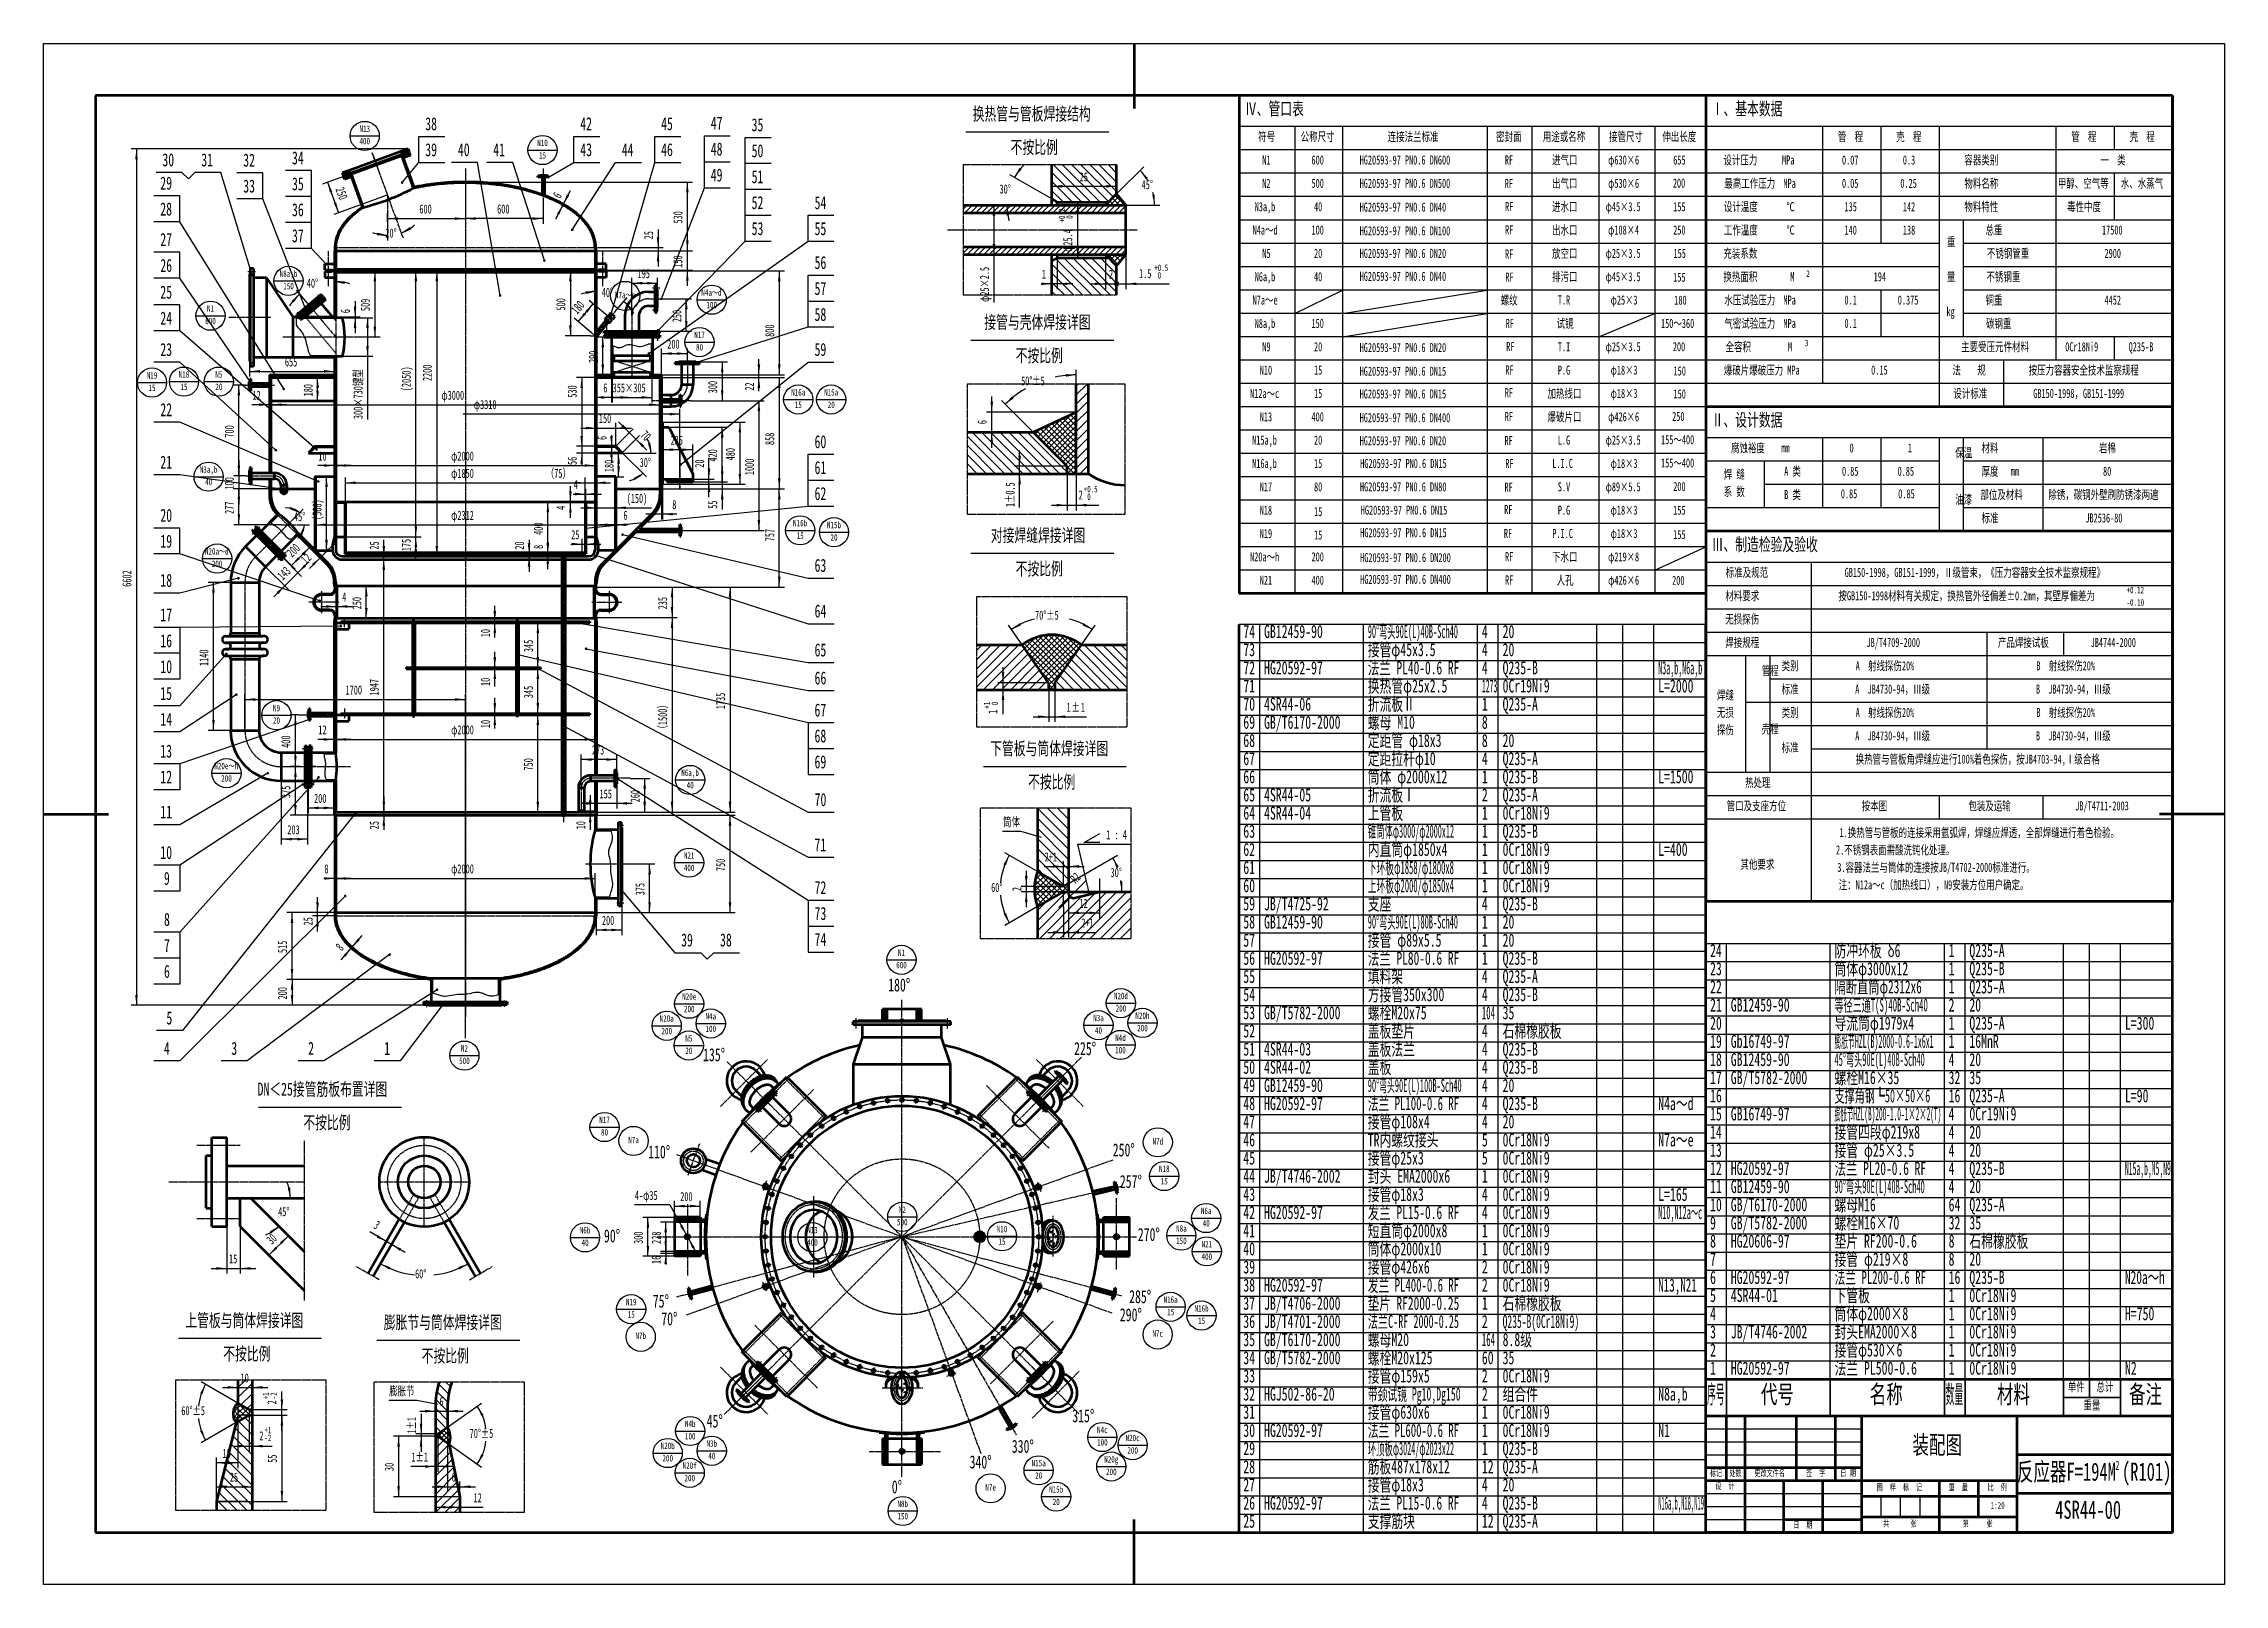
# Model space of a CAD drawing. Header units: millimetres. Extents: x -8410 to 8410, y -5940 to 5940.
import ezdxf

# ---------------------------------------------------------------- set-up
doc = ezdxf.new("R2010")
doc.units = ezdxf.units.MM
doc.linetypes.add('EB_DASH', pattern=[6, 3, -3])
doc.linetypes.add('EB_DASHDOT', pattern=[39, 30, -3, 3, -3])
for name, color, linetype, lineweight in [('CAXA0', 7, 'Continuous', 70), ('CAXA1', 1, 'EB_DASHDOT', 25), ('CAXA2', 6, 'EB_DASH', 25), ('CAXA3', 7, 'Continuous', 25), ('CAXA4', 3, 'Continuous', 25), ('CAXA5', 4, 'Continuous', 25)]:
    doc.layers.add(name, color=color, linetype=linetype, lineweight=lineweight)
doc.styles.add('TextStyle0', font='', dxfattribs={"width": 0.34603})
doc.styles.add('TextStyle1', font='', dxfattribs={"width": 0.60885})
doc.styles.add('TextStyle10', font='', dxfattribs={"width": 0.309212})
doc.styles.add('TextStyle11', font='', dxfattribs={"width": 0.663644})
doc.styles.add('TextStyle12', font='', dxfattribs={"width": 0.46095})
doc.styles.add('TextStyle13', font='', dxfattribs={"width": 0.553661})
doc.styles.add('TextStyle14', font='', dxfattribs={"width": 0.495998})
doc.styles.add('TextStyle15', font='', dxfattribs={"width": 0.573981})
doc.styles.add('TextStyle16', font='', dxfattribs={"width": 0.542665})
doc.styles.add('TextStyle17', font='', dxfattribs={"width": 0.626564})
doc.styles.add('TextStyle18', font='', dxfattribs={"width": 0.401606})
doc.styles.add('TextStyle19', font='', dxfattribs={"width": 0.430486})
doc.styles.add('TextStyle2', font='', dxfattribs={"width": 0.643506})
doc.styles.add('TextStyle20', font='', dxfattribs={"width": 0.483172})
doc.styles.add('TextStyle21', font='', dxfattribs={"width": 0.36617})
doc.styles.add('TextStyle22', font='', dxfattribs={"width": 0.394941})
doc.styles.add('TextStyle3', font='', dxfattribs={"width": 0.449806})
doc.styles.add('TextStyle4', font='', dxfattribs={"width": 0.648229})
doc.styles.add('TextStyle5', font='', dxfattribs={"width": 0.36153})
doc.styles.add('TextStyle6', font='', dxfattribs={"width": 0.570642})
doc.styles.add('TextStyle7', font='', dxfattribs={"width": 0.372269})
doc.styles.add('TextStyle8', font='', dxfattribs={"width": 0.498576})
doc.styles.add('TextStyle9', font='', dxfattribs={"width": 0.636628})
doc.styles.add('标准', font='', dxfattribs={"width": 0.667})
doc.styles.get('TextStyle0').set_extended_font_data('FangSong_GB2312')
doc.styles.get('TextStyle1').set_extended_font_data('FangSong_GB2312')
doc.styles.get('TextStyle10').set_extended_font_data('FangSong_GB2312')
doc.styles.get('TextStyle11').set_extended_font_data('FangSong_GB2312')
doc.styles.get('TextStyle12').set_extended_font_data('FangSong_GB2312')
doc.styles.get('TextStyle13').set_extended_font_data('FangSong_GB2312')
doc.styles.get('TextStyle14').set_extended_font_data('FangSong_GB2312')
doc.styles.get('TextStyle15').set_extended_font_data('FangSong_GB2312')
doc.styles.get('TextStyle16').set_extended_font_data('FangSong_GB2312')
doc.styles.get('TextStyle17').set_extended_font_data('FangSong_GB2312')
doc.styles.get('TextStyle18').set_extended_font_data('FangSong_GB2312')
doc.styles.get('TextStyle19').set_extended_font_data('FangSong_GB2312')
doc.styles.get('TextStyle2').set_extended_font_data('FangSong_GB2312')
doc.styles.get('TextStyle20').set_extended_font_data('FangSong_GB2312')
doc.styles.get('TextStyle21').set_extended_font_data('FangSong_GB2312')
doc.styles.get('TextStyle22').set_extended_font_data('FangSong_GB2312')
doc.styles.get('TextStyle3').set_extended_font_data('FangSong_GB2312')
doc.styles.get('TextStyle4').set_extended_font_data('FangSong_GB2312')
doc.styles.get('TextStyle5').set_extended_font_data('FangSong_GB2312')
doc.styles.get('TextStyle6').set_extended_font_data('FangSong_GB2312')
doc.styles.get('TextStyle7').set_extended_font_data('FangSong_GB2312')
doc.styles.get('TextStyle8').set_extended_font_data('FangSong_GB2312')
doc.styles.get('TextStyle9').set_extended_font_data('FangSong_GB2312')
doc.styles.get('标准').set_extended_font_data('FangSong_GB2312')
doc.dimstyles.new('标准', dxfattribs={"dimscale": 20, "dimtxt": 3.5, "dimasz": 4, "dimexe": 2, "dimexo": 0, "dimtad": 1, "dimdec": 1, "dimdsep": 46, "dimtxsty": '标准', "dimcen": 0, "dimdle": 6, "dimazin": 2, "dimtfac": 1, "dimtdec": 3, "dimtmove": 0, "dimatfit": 3, "dimldrblk": 'NONE', "dimfxl": 0, "dimtolj": 1, "dimtzin": 0, "dimarcsym": 0})
doc.dimstyles.new('标准(箭头)', dxfattribs={"dimscale": 20, "dimtxt": 3.5, "dimasz": 4, "dimexe": 2, "dimexo": 0, "dimtad": 1, "dimdec": 1, "dimdsep": 46, "dimtxsty": '标准', "dimblk2": 'DOT', "dimcen": 0, "dimdle": 6, "dimazin": 2, "dimtfac": 1, "dimtdec": 3, "dimtmove": 0, "dimatfit": 3, "dimldrblk": 'NONE', "dimfxl": 0, "dimtolj": 1, "dimtzin": 0, "dimarcsym": 0})
doc.dimstyles.new('标准(箭头左)', dxfattribs={"dimscale": 20, "dimtxt": 3.5, "dimasz": 4, "dimexe": 2, "dimexo": 0, "dimtad": 1, "dimdec": 1, "dimdsep": 46, "dimtxsty": '标准', "dimblk1": 'DOT', "dimcen": 0, "dimdle": 6, "dimazin": 2, "dimtfac": 1, "dimtdec": 3, "dimtmove": 0, "dimatfit": 3, "dimldrblk": 'NONE', "dimfxl": 0, "dimtolj": 1, "dimtzin": 0, "dimarcsym": 0})

msp = doc.modelspace()

# ---------------------------------------------------------------- texts
at = {"layer": 'CAXA4', "linetype": 'Continuous', "lineweight": 25, "attachment_point": 1, "style": '标准'}
for s, insert, char_height in [('\\fFangSong_GB2312|b0|i0|p34;换热管与管板焊接结构', (-1243.79, 5448.78), 100), ('\\fFangSong_GB2312|b0|i0|p34; Ⅳ、管口表', (810, 5488.5), 100), ('\\fFangSong_GB2312|b0|i0|p34; Ⅰ、基本数据', (4410, 5488.5), 100), ('\\fFangSong_GB2312|b0|i0|p34;N13', (-5973.91, 5308.97), 50), ('\\fFangSong_GB2312|b0|i0|p34;符号', (957.33, 5257.95), 70), ('\\fFangSong_GB2312|b0|i0|p34;公称尺寸', (1285.61, 5257.95), 70), ('\\fFangSong_GB2312|b0|i0|p34;连接法兰标准', (1956.35, 5257.95), 70), ('\\fFangSong_GB2312|b0|i0|p34;密封面', (2792.73, 5257.95), 70), ('\\fFangSong_GB2312|b0|i0|p34;用途或名称', (3153.44, 5257.95), 70), ('\\fFangSong_GB2312|b0|i0|p34;接管尺寸', (3663.77, 5257.95), 70), ('\\fFangSong_GB2312|b0|i0|p34;伸出长度', (4075.59, 5257.95), 70), ('\\fFangSong_GB2312|b0|i0|p34;管  程', (5428.55, 5257.95), 70), ('\\fFangSong_GB2312|b0|i0|p34;壳  程', (5878.55, 5257.95), 70), ('\\fFangSong_GB2312|b0|i0|p34;管  程', (7228.55, 5257.95), 70), ('\\fFangSong_GB2312|b0|i0|p34;壳  程', (7678.55, 5257.95), 70), ('\\fFangSong_GB2312|b0|i0|p34;400', (-5973.91, 5213.07), 50), ('\\fFangSong_GB2312|b0|i0|p34;N10', (-4603.09, 5200.1), 50), ('\\fFangSong_GB2312|b0|i0|p34;15', (-4589.16, 5104.2), 50), ('\\fFangSong_GB2312|b0|i0|p34;不按比例', (-951.52, 5191.08), 100), ('\\fFangSong_GB2312|b0|i0|p34;N1', (989.32, 5077.95), 70), ('\\fFangSong_GB2312|b0|i0|p34;600', (1369.07, 5077.95), 70), ('\\fFangSong_GB2312|b0|i0|p34;HG20593-97 PN0.6 DN600', (1740.44, 5077.95), 70), ('\\fFangSong_GB2312|b0|i0|p34;RF', (2860.19, 5077.95), 70), ('\\fFangSong_GB2312|b0|i0|p34;进气口', (3224.41, 5077.95), 70), ('\\fFangSong_GB2312|b0|i0|p34;φ630×6', (3656.77, 5077.95), 70), ('\\fFangSong_GB2312|b0|i0|p34;655', (4159.05, 5077.95), 70), ('\\fFangSong_GB2312|b0|i0|p34;设计压力      MPa', (4546.15, 5077.95), 70), ('\\fFangSong_GB2312|b0|i0|p34;0.07', (5460.53, 5077.95), 70), ('\\fFangSong_GB2312|b0|i0|p34;0.3', (5930.03, 5077.95), 70), ('\\fFangSong_GB2312|b0|i0|p34;容器类别      ', (6404.62, 5077.95), 70), ('\\fFangSong_GB2312|b0|i0|p34;一  类', (7453.55, 5077.95), 70), ('\\fFangSong_GB2312|b0|i0|p34;N2', (989.32, 4897.95), 70), ('\\fFangSong_GB2312|b0|i0|p34;500', (1369.07, 4897.95), 70), ('\\fFangSong_GB2312|b0|i0|p34;HG20593-97 PN0.6 DN500', (1740.44, 4897.95), 70), ('\\fFangSong_GB2312|b0|i0|p34;RF', (2859.81, 4896.12), 70), ('\\fFangSong_GB2312|b0|i0|p34;出气口', (3224.41, 4897.95), 70), ('\\fFangSong_GB2312|b0|i0|p34;φ530×6', (3656.77, 4897.95), 70), ('\\fFangSong_GB2312|b0|i0|p34;200', (4155.97, 4899.58), 70), ('\\fFangSong_GB2312|b0|i0|p34;最高工作压力  MPa', (4553.15, 4897.95), 70), ('\\fFangSong_GB2312|b0|i0|p34;0.05', (5460.53, 4897.95), 70), ('\\fFangSong_GB2312|b0|i0|p34;0.25', (5910.53, 4897.95), 70), ('\\fFangSong_GB2312|b0|i0|p34;物料名称      ', (6404.62, 4897.95), 70), ('\\fFangSong_GB2312|b0|i0|p34;甲醇、空气等', (7125.6, 4897.95), 70), ('\\fFangSong_GB2312|b0|i0|p34;水、水蒸气', (7611.09, 4897.95), 70), ('\\fFangSong_GB2312|b0|i0|p34;N3a,b', (930.84, 4717.95), 70), ('\\fFangSong_GB2312|b0|i0|p34;40', (1388.56, 4717.95), 70), ('\\fFangSong_GB2312|b0|i0|p34;HG20593-97 PN0.6 DN40 ', (1740.44, 4714.62), 70), ('\\fFangSong_GB2312|b0|i0|p34;RF', (2862.02, 4718.66), 70), ('\\fFangSong_GB2312|b0|i0|p34;进水口', (3224.41, 4717.95), 70), ('\\fFangSong_GB2312|b0|i0|p34;φ45×3.5', (3637.28, 4717.95), 70), ('\\fFangSong_GB2312|b0|i0|p34;155', (4158.72, 4717.48), 70), ('\\fFangSong_GB2312|b0|i0|p34;设计温度       ℃', (4549.65, 4717.95), 70), ('\\fFangSong_GB2312|b0|i0|p34;135', (5480.03, 4717.95), 70), ('\\fFangSong_GB2312|b0|i0|p34;142', (5930.03, 4717.95), 70), ('\\fFangSong_GB2312|b0|i0|p34;物料特性      ', (6404.62, 4717.95), 70), ('\\fFangSong_GB2312|b0|i0|p34;毒性中度', (7196.57, 4717.95), 70), ('\\fFangSong_GB2312|b0|i0|p34;出水口', (3224.41, 4537.95), 70), ('\\fFangSong_GB2312|b0|i0|p34;工作温度       ℃', (4549.65, 4537.95), 70), ('\\fFangSong_GB2312|b0|i0|p34;总重      ', (6567.72, 4537.95), 70), ('\\fFangSong_GB2312|b0|i0|p34;N4a～d', (914.85, 4537.95), 70), ('\\fFangSong_GB2312|b0|i0|p34;100', (1369.07, 4537.95), 70), ('\\fFangSong_GB2312|b0|i0|p34;HG20593-97 PN0.6 DN100', (1740.44, 4531.78), 70), ('\\fFangSong_GB2312|b0|i0|p34;RF', (2862.02, 4538.98), 70), ('\\fFangSong_GB2312|b0|i0|p34;φ108×4', (3656.77, 4537.95), 70), ('\\fFangSong_GB2312|b0|i0|p34;250', (4158.72, 4538.15), 70), ('\\fFangSong_GB2312|b0|i0|p34;140', (5480.03, 4537.95), 70), ('\\fFangSong_GB2312|b0|i0|p34;138', (5930.03, 4537.95), 70), ('\\fFangSong_GB2312|b0|i0|p34;重', (6270.15, 4446.47), 70), ('\\fFangSong_GB2312|b0|i0|p34;17500', (7466.04, 4537.95), 70), ('\\fFangSong_GB2312|b0|i0|p34;N5', (989.32, 4357.95), 70), ('\\fFangSong_GB2312|b0|i0|p34;20', (1388.56, 4357.95), 70), ('\\fFangSong_GB2312|b0|i0|p34;HG20593-97 PN0.6 DN20 ', (1740.44, 4357.95), 70), ('\\fFangSong_GB2312|b0|i0|p34;RF', (2862.02, 4352.64), 70), ('\\fFangSong_GB2312|b0|i0|p34;放空口', (3224.41, 4357.95), 70), ('\\fFangSong_GB2312|b0|i0|p34;φ25×3.5', (3637.28, 4357.95), 70), ('\\fFangSong_GB2312|b0|i0|p34;155', (4161.48, 4357.95), 70), ('\\fFangSong_GB2312|b0|i0|p34;充装系数         ', (4546.15, 4357.95), 70), ('\\fFangSong_GB2312|b0|i0|p34;不锈钢管重', (6578.22, 4357.95), 70), ('\\fFangSong_GB2312|b0|i0|p34;2900', (7485.53, 4357.95), 70), ('\\fFangSong_GB2312|b0|i0|p34;N8a,b', (-6589.25, 4191.24), 50), ('\\fFangSong_GB2312|b0|i0|p34;150', (-6561.4, 4095.34), 50), ('\\fFangSong_GB2312|b0|i0|p34;N4a～d', (-3336.81, 4046.08), 50), ('\\fFangSong_GB2312|b0|i0|p34;N6a,b', (930.84, 4177.95), 70), ('\\fFangSong_GB2312|b0|i0|p34;40', (1388.56, 4177.95), 70), ('\\fFangSong_GB2312|b0|i0|p34;HG20593-97 PN0.6 DN40 ', (1740.44, 4180.75), 70), ('\\fFangSong_GB2312|b0|i0|p34;RF', (2864.24, 4175.18), 70), ('\\fFangSong_GB2312|b0|i0|p34;排污口', (3224.41, 4177.95), 70), ('\\fFangSong_GB2312|b0|i0|p34;φ45×3.5', (3637.28, 4177.95), 70), ('\\fFangSong_GB2312|b0|i0|p34;155', (4158.72, 4173.96), 70), ('\\fFangSong_GB2312|b0|i0|p34;换热面积        M', (4546.15, 4177.95), 70), ('\\fFangSong_GB2312|b0|i0|p34;2', (5185.29, 4191.82), 50), ('\\fFangSong_GB2312|b0|i0|p34;194', (5705.03, 4177.95), 70), ('\\fFangSong_GB2312|b0|i0|p34;量', (6270.15, 4177.95), 70), ('\\fFangSong_GB2312|b0|i0|p34;不锈钢重  ', (6574.72, 4177.95), 70), ('\\fFangSong_GB2312|b0|i0|p34;N1', (-7149.48, 3922.69), 50), ('\\fFangSong_GB2312|b0|i0|p34;N7a～e', (-4004.09, 4027.16), 50), ('\\fFangSong_GB2312|b0|i0|p34;100', (-3297.54, 3950.18), 50), ('\\fFangSong_GB2312|b0|i0|p34;N7a～e', (914.85, 3997.95), 70), ('\\fFangSong_GB2312|b0|i0|p34;螺纹', (2828.21, 3997.95), 70), ('\\fFangSong_GB2312|b0|i0|p34;T.R', (3268.88, 3997.95), 70), ('\\fFangSong_GB2312|b0|i0|p34;φ25×3', (3676.26, 3997.95), 70), ('\\fFangSong_GB2312|b0|i0|p34;180', (4166.99, 3997.39), 70), ('\\fFangSong_GB2312|b0|i0|p34;水压试验压力  MPa', (4553.15, 3997.95), 70), ('\\fFangSong_GB2312|b0|i0|p34;0.1', (5480.03, 3997.95), 70), ('\\fFangSong_GB2312|b0|i0|p34;0.375', (5891.04, 3997.95), 70), ('\\fFangSong_GB2312|b0|i0|p34;kg', (6266.65, 3909.43), 70), ('\\fFangSong_GB2312|b0|i0|p34;铜重      ', (6567.72, 3997.95), 70), ('\\fFangSong_GB2312|b0|i0|p34;4452', (7485.53, 3997.95), 70), ('\\fFangSong_GB2312|b0|i0|p34;600', (-7163.41, 3826.79), 50), ('\\fFangSong_GB2312|b0|i0|p34;N17', (-3391.83, 3719.47), 50), ('\\fFangSong_GB2312|b0|i0|p34;接管与壳体焊接详图', (-1154.47, 3842.51), 100), ('\\fFangSong_GB2312|b0|i0|p34;N8a,b', (930.84, 3817.95), 70), ('\\fFangSong_GB2312|b0|i0|p34;150', (1369.07, 3817.95), 70), ('\\fFangSong_GB2312|b0|i0|p34;RF', (2866.46, 3817.95), 70), ('\\fFangSong_GB2312|b0|i0|p34;试镜', (3259.89, 3817.95), 70), ('\\fFangSong_GB2312|b0|i0|p34;150～360', (4064.77, 3817.95), 70), ('\\fFangSong_GB2312|b0|i0|p34;气密试验压力  MPa', (4553.15, 3817.95), 70), ('\\fFangSong_GB2312|b0|i0|p34;0.1', (5480.03, 3817.95), 70), ('\\fFangSong_GB2312|b0|i0|p34;碳钢重    ', (6571.22, 3817.95), 70), ('\\fFangSong_GB2312|b0|i0|p34;80', (-3377.91, 3623.57), 50), ('\\fFangSong_GB2312|b0|i0|p34;不按比例', (-912.89, 3584.81), 100), ('\\fFangSong_GB2312|b0|i0|p34;N9', (989.32, 3637.95), 70), ('\\fFangSong_GB2312|b0|i0|p34;20', (1388.56, 3637.95), 70), ('\\fFangSong_GB2312|b0|i0|p34;HG20593-97 PN0.6 DN20 ', (1740.44, 3631.88), 70), ('\\fFangSong_GB2312|b0|i0|p34;RF', (2870.89, 3640.58), 70), ('\\fFangSong_GB2312|b0|i0|p34;T.I', (3268.88, 3637.95), 70), ('\\fFangSong_GB2312|b0|i0|p34;φ25×3.5', (3637.28, 3637.95), 70), ('\\fFangSong_GB2312|b0|i0|p34;200', (4155.97, 3638.72), 70), ('\\fFangSong_GB2312|b0|i0|p34;全容积         M', (4562.14, 3637.95), 70), ('\\fFangSong_GB2312|b0|i0|p34;3', (5174.56, 3656.52), 50), ('\\fFangSong_GB2312|b0|i0|p34;主要受压元件材料', (6379.64, 3637.95), 70), ('\\fFangSong_GB2312|b0|i0|p34;0Cr18Ni9', (7182.57, 3637.95), 70), ('\\fFangSong_GB2312|b0|i0|p34;Q235-B', (7671.55, 3637.95), 70), ('\\fFangSong_GB2312|b0|i0|p34;N19', (-7614.54, 3407.37), 50), ('\\fFangSong_GB2312|b0|i0|p34;N18', (-7367.94, 3414.63), 50), ('\\fFangSong_GB2312|b0|i0|p34;N5', (-7085.66, 3414.63), 50), ('\\fFangSong_GB2312|b0|i0|p34;N10', (969.83, 3457.95), 70), ('\\fFangSong_GB2312|b0|i0|p34;15', (1388.56, 3457.95), 70), ('\\fFangSong_GB2312|b0|i0|p34;HG20593-97 PN0.6 DN15 ', (1740.44, 3449.42), 70), ('\\fFangSong_GB2312|b0|i0|p34;RF', (2864.24, 3458.68), 70), ('\\fFangSong_GB2312|b0|i0|p34;P.G', (3268.88, 3457.95), 70), ('\\fFangSong_GB2312|b0|i0|p34;φ18×3', (3676.26, 3457.95), 70), ('\\fFangSong_GB2312|b0|i0|p34;150', (4161.48, 3451.11), 70), ('\\fFangSong_GB2312|b0|i0|p34; 爆破片爆破压力 MPa', (4517.66, 3457.95), 70), ('\\fFangSong_GB2312|b0|i0|p34;0.15', (5685.53, 3457.95), 70), ('\\fFangSong_GB2312|b0|i0|p34;法    规', (6312.37, 3457.95), 70), ('\\fFangSong_GB2312|b0|i0|p34;按压力容器安全技术监察规程', (6900.03, 3457.95), 70), ('\\fFangSong_GB2312|b0|i0|p34;15', (-7600.62, 3311.47), 50), ('\\fFangSong_GB2312|b0|i0|p34;15', (-7354.02, 3318.73), 50), ('\\fFangSong_GB2312|b0|i0|p34;20', (-7085.66, 3318.73), 50), ('\\fFangSong_GB2312|b0|i0|p34;N16a', (-2644.18, 3276.73), 50), ('\\fFangSong_GB2312|b0|i0|p34;N15a', (-2390.33, 3276.73), 50), ('\\fFangSong_GB2312|b0|i0|p34;N12a～c', (895.36, 3277.95), 70), ('\\fFangSong_GB2312|b0|i0|p34;15', (1388.56, 3277.95), 70), ('\\fFangSong_GB2312|b0|i0|p34;HG20593-97 PN0.6 DN15 ', (1740.44, 3273.91), 70), ('\\fFangSong_GB2312|b0|i0|p34;RF', (2859.81, 3283.44), 70), ('\\fFangSong_GB2312|b0|i0|p34;加热线口', (3188.92, 3277.95), 70), ('\\fFangSong_GB2312|b0|i0|p34;φ18×3', (3676.26, 3277.95), 70), ('\\fFangSong_GB2312|b0|i0|p34;150', (4161.48, 3274.53), 70), ('\\fFangSong_GB2312|b0|i0|p34;设计标准', (6319.37, 3277.95), 70), ('\\fFangSong_GB2312|b0|i0|p34;GB150-1998，GB151-1999', (6936, 3277.95), 70), ('\\fFangSong_GB2312|b0|i0|p34;15', (-2616.34, 3180.83), 50), ('\\fFangSong_GB2312|b0|i0|p34;20', (-2362.48, 3180.83), 50), ('\\fFangSong_GB2312|b0|i0|p34;N13', (969.83, 3097.95), 70), ('\\fFangSong_GB2312|b0|i0|p34;400', (1369.07, 3097.95), 70), ('\\fFangSong_GB2312|b0|i0|p34;HG20593-97 PN0.6 DN400', (1740.44, 3091.08), 70), ('\\fFangSong_GB2312|b0|i0|p34;RF', (2859.81, 3099.32), 70), ('\\fFangSong_GB2312|b0|i0|p34;爆破片口', (3188.92, 3097.95), 70), ('\\fFangSong_GB2312|b0|i0|p34;φ426×6', (3656.77, 3097.95), 70), ('\\fFangSong_GB2312|b0|i0|p34;250', (4150.45, 3100.72), 70), ('\\fFangSong_GB2312|b0|i0|p34; Ⅱ、设计数据', (4410, 3088.5), 100), ('\\fFangSong_GB2312|b0|i0|p34;N15a,b', (911.35, 2917.95), 70), ('\\fFangSong_GB2312|b0|i0|p34;20', (1388.56, 2917.95), 70), ('\\fFangSong_GB2312|b0|i0|p34;HG20593-97 PN0.6 DN20 ', (1740.44, 2913.56), 70), ('\\fFangSong_GB2312|b0|i0|p34;RF', (2857.59, 2915.21), 70), ('\\fFangSong_GB2312|b0|i0|p34;L.G', (3268.88, 2917.95), 70), ('\\fFangSong_GB2312|b0|i0|p34;φ25×3.5', (3637.28, 2917.95), 70), ('\\fFangSong_GB2312|b0|i0|p34;155～400', (4064.77, 2921.38), 70), ('\\fFangSong_GB2312|b0|i0|p34;腐蚀裕度    mm', (4604.62, 2857.95), 70), ('\\fFangSong_GB2312|b0|i0|p34;材料     ', (6536.96, 2857.95), 70), ('\\fFangSong_GB2312|b0|i0|p34;岩棉', (7442.29, 2857.95), 70), ('\\fFangSong_GB2312|b0|i0|p34;N16a,b', (911.35, 2737.95), 70), ('\\fFangSong_GB2312|b0|i0|p34;15', (1388.56, 2737.95), 70), ('\\fFangSong_GB2312|b0|i0|p34;HG20593-97 PN0.6 DN15 ', (1744.87, 2738.12), 70), ('\\fFangSong_GB2312|b0|i0|p34;RF', (2864.24, 2737.75), 70), ('\\fFangSong_GB2312|b0|i0|p34;L.I.C', (3226.4, 2737.95), 70), ('\\fFangSong_GB2312|b0|i0|p34;φ18×3', (3676.26, 2737.95), 70), ('\\fFangSong_GB2312|b0|i0|p34;155～400', (4064.77, 2742.05), 70), ('\\fFangSong_GB2312|b0|i0|p34;0', (5519.01, 2857.95), 70), ('\\fFangSong_GB2312|b0|i0|p34;1', (5969.01, 2857.95), 70), ('\\fFangSong_GB2312|b0|i0|p34;保温', (6334.12, 2820.7), 70), ('\\fFangSong_GB2312|b0|i0|p34;N3a,b', (-7205.76, 2681.57), 50), ('\\fFangSong_GB2312|b0|i0|p34;40', (-7163.99, 2585.67), 50), ('\\fFangSong_GB2312|b0|i0|p34;N17', (969.83, 2557.95), 70), ('\\fFangSong_GB2312|b0|i0|p34;80', (1388.56, 2557.95), 70), ('\\fFangSong_GB2312|b0|i0|p34;HG20593-97 PN0.6 DN80 ', (1742.78, 2558.12), 70), ('\\fFangSong_GB2312|b0|i0|p34;RF', (2857.59, 2555.85), 70), ('\\fFangSong_GB2312|b0|i0|p34;S.V', (3268.88, 2557.95), 70), ('\\fFangSong_GB2312|b0|i0|p34;φ89×5.5', (3637.28, 2557.95), 70), ('\\fFangSong_GB2312|b0|i0|p34;200', (4158.72, 2559.96), 70), ('\\fFangSong_GB2312|b0|i0|p34;焊 缝', (4548.87, 2655.08), 70), ('\\fFangSong_GB2312|b0|i0|p34;系 数', (4548.87, 2520.82), 70), ('\\fFangSong_GB2312|b0|i0|p34;A 类', (5014.87, 2677.95), 70), ('\\fFangSong_GB2312|b0|i0|p34;0.85', (5460.53, 2677.95), 70), ('\\fFangSong_GB2312|b0|i0|p34;0.85', (5889.45, 2677.95), 70), ('\\fFangSong_GB2312|b0|i0|p34;厚度   mm', (6536.96, 2677.95), 70), ('\\fFangSong_GB2312|b0|i0|p34;80', (7474.27, 2677.95), 70), ('\\fFangSong_GB2312|b0|i0|p34;N18', (969.83, 2377.95), 70), ('\\fFangSong_GB2312|b0|i0|p34;15', (1388.56, 2367.07), 70), ('\\fFangSong_GB2312|b0|i0|p34;HG20593-97 PN0.6 DN15 ', (1749.05, 2378.11), 70), ('\\fFangSong_GB2312|b0|i0|p34;RF', (2855.37, 2382.82), 70), ('\\fFangSong_GB2312|b0|i0|p34;P.G', (3268.88, 2377.95), 70), ('\\fFangSong_GB2312|b0|i0|p34;φ18×3', (3676.26, 2377.95), 70), ('\\fFangSong_GB2312|b0|i0|p34;155', (4158.72, 2377.86), 70), ('\\fFangSong_GB2312|b0|i0|p34;B 类', (5014.87, 2497.95), 70), ('\\fFangSong_GB2312|b0|i0|p34;0.85', (5451.64, 2504.37), 70), ('\\fFangSong_GB2312|b0|i0|p34;0.85', (5894.6, 2504.37), 70), ('\\fFangSong_GB2312|b0|i0|p34;油漆', (6334.12, 2460.7), 70), ('\\fFangSong_GB2312|b0|i0|p34;部位及材料', (6527.97, 2497.95), 70), ('\\fFangSong_GB2312|b0|i0|p34;除锈，碳钢外壁刷防锈漆两遍', (7051.98, 2497.95), 70), ('\\fFangSong_GB2312|b0|i0|p34;N16b', (-2629.68, 2267.86), 50), ('\\fFangSong_GB2312|b0|i0|p34;N15b', (-2368.57, 2253.35), 50), ('\\fFangSong_GB2312|b0|i0|p34;对接焊缝焊接详图', (-1103.78, 2199.07), 100), ('\\fFangSong_GB2312|b0|i0|p34;N19', (969.83, 2197.95), 70), ('\\fFangSong_GB2312|b0|i0|p34;HG20593-97 PN0.6 DN15 ', (1744.87, 2204.38), 70), ('\\fFangSong_GB2312|b0|i0|p34;RF', (2853.16, 2198.71), 70), ('\\fFangSong_GB2312|b0|i0|p34;P.I.C', (3226.4, 2197.95), 70), ('\\fFangSong_GB2312|b0|i0|p34;φ18×3', (3676.26, 2197.95), 70), ('\\fFangSong_GB2312|b0|i0|p34;155', (4158.72, 2190.25), 70), ('\\fFangSong_GB2312|b0|i0|p34;标准     ', (6536.96, 2317.95), 70), ('\\fFangSong_GB2312|b0|i0|p34;JB2536-80', (7337.83, 2317.95), 70), ('\\fFangSong_GB2312|b0|i0|p34;N20a～d', (-7165.82, 2050.12), 50), ('\\fFangSong_GB2312|b0|i0|p34;15', (-2601.83, 2171.96), 50), ('\\fFangSong_GB2312|b0|i0|p34;20', (-2340.72, 2157.45), 50), ('\\fFangSong_GB2312|b0|i0|p34;N20a～h', (895.36, 2017.95), 70), ('\\fFangSong_GB2312|b0|i0|p34;15', (1388.56, 2186.89), 70), ('\\fFangSong_GB2312|b0|i0|p34;RF', (2862.02, 2019.03), 70), ('\\fFangSong_GB2312|b0|i0|p34;下水口', (3224.41, 2017.95), 70), ('\\fFangSong_GB2312|b0|i0|p34; Ⅲ、制造检验及验收', (4410, 2128.5), 100), ('\\fFangSong_GB2312|b0|i0|p34;200', (-7112.63, 1954.22), 50), ('\\fFangSong_GB2312|b0|i0|p34;不按比例', (-912.89, 1941.36), 100), ('\\fFangSong_GB2312|b0|i0|p34;200', (1369.07, 2017.95), 70), ('\\fFangSong_GB2312|b0|i0|p34;HG20593-97 PN0.6 DN200', (1744.55, 2012.2), 70), ('\\fFangSong_GB2312|b0|i0|p34;φ219×8', (3656.77, 2017.95), 70), ('\\fFangSong_GB2312|b0|i0|p34;标准及规范    ', (4564.23, 1897.95), 70), ('\\fFangSong_GB2312|b0|i0|p34;GB150-1998，GB151-1999，Ⅱ级管束，《压力容器安全技术监察规程》', (5481.14, 1897.95), 70), ('\\fFangSong_GB2312|b0|i0|p34;N21', (969.83, 1837.95), 70), ('\\fFangSong_GB2312|b0|i0|p34;400', (1369.07, 1837.95), 70), ('\\fFangSong_GB2312|b0|i0|p34;HG20593-97 PN0.6 DN400', (1744.55, 1844.66), 70), ('\\fFangSong_GB2312|b0|i0|p34;RF', (2862.02, 1839.35), 70), ('\\fFangSong_GB2312|b0|i0|p34;人孔', (3259.89, 1837.95), 70), ('\\fFangSong_GB2312|b0|i0|p34;φ426×6', (3656.77, 1837.95), 70), ('\\fFangSong_GB2312|b0|i0|p34;200', (4150.45, 1837.1), 70), ('\\fFangSong_GB2312|b0|i0|p34;材料要求      ', (4560.73, 1717.95), 70), ('\\fFangSong_GB2312|b0|i0|p34;按GB150-1998材料有关规定，换热管外径偏差{%%P}0.2mm，其壁厚偏差为    ', (5433.17, 1717.95), 70), ('\\fFangSong_GB2312|b0|i0|p34;+0.12', (7654.91, 1752.2), 50), ('\\fFangSong_GB2312|b0|i0|p34;无损探伤      ', (4560.73, 1537.95), 70), ('\\fFangSong_GB2312|b0|i0|p34;-0.10', (7654.91, 1656.3), 50), ('\\fFangSong_GB2312|b0|i0|p34;焊接规程      ', (4560.73, 1357.95), 70), ('\\fFangSong_GB2312|b0|i0|p34;JB/T4709-2000', (5649.64, 1357.95), 70), ('\\fFangSong_GB2312|b0|i0|p34;产品焊接试板', (6663.61, 1357.95), 70), ('\\fFangSong_GB2312|b0|i0|p34;JB4744-2000', (7378.68, 1357.95), 70), ('\\fFangSong_GB2312|b0|i0|p34;类别', (4995.07, 1177.95), 70), ('\\fFangSong_GB2312|b0|i0|p34;A  射线探伤20%    ', (5566.18, 1177.95), 70), ('\\fFangSong_GB2312|b0|i0|p34;B  射线探伤20%    ', (6960.08, 1177.95), 70), ('\\fFangSong_GB2312|b0|i0|p34;管程', (4842.14, 1140.7), 70), ('\\fFangSong_GB2312|b0|i0|p34;N9', (-6641.03, 842.15), 50), ('\\fFangSong_GB2312|b0|i0|p34;焊缝', (4496.26, 952.21), 70), ('\\fFangSong_GB2312|b0|i0|p34;标准', (4995.07, 997.95), 70), ('\\fFangSong_GB2312|b0|i0|p34;A  JB4730-94，Ⅲ级', (5562.68, 997.95), 70), ('\\fFangSong_GB2312|b0|i0|p34;B  JB4730-94，Ⅲ级', (6956.58, 997.95), 70), ('\\fFangSong_GB2312|b0|i0|p34;20', (-6641.03, 746.25), 50), ('\\fFangSong_GB2312|b0|i0|p34;无损', (4496.26, 817.95), 70), ('\\fFangSong_GB2312|b0|i0|p34;探伤', (4496.26, 683.69), 70), ('\\fFangSong_GB2312|b0|i0|p34;壳程', (4842.14, 690.7), 70), ('\\fFangSong_GB2312|b0|i0|p34;类别', (4995.07, 817.95), 70), ('\\fFangSong_GB2312|b0|i0|p34;A  射线探伤20%    ', (5566.18, 817.95), 70), ('\\fFangSong_GB2312|b0|i0|p34;B  射线探伤20%    ', (6960.08, 817.95), 70), ('\\fFangSong_GB2312|b0|i0|p34;下管板与筒体焊接详图', (-1109.01, 555.19), 100), ('\\fFangSong_GB2312|b0|i0|p34;标准', (4995.07, 547.95), 70), ('\\fFangSong_GB2312|b0|i0|p34;A  JB4730-94，Ⅲ级', (5562.68, 637.95), 70), ('\\fFangSong_GB2312|b0|i0|p34;B  JB4730-94，Ⅲ级', (6956.58, 637.95), 70), ('\\fFangSong_GB2312|b0|i0|p34;N20e～h', (-7093.29, 395.29), 50), ('\\fFangSong_GB2312|b0|i0|p34;N6a,b', (-3492, 343.3), 50), ('\\fFangSong_GB2312|b0|i0|p34;换热管与管板角焊缝应进行100%着色探伤，按JB4703-94,Ⅰ级合格', (5566.11, 457.95), 70), ('\\fFangSong_GB2312|b0|i0|p34;200', (-7040.1, 299.39), 50), ('\\fFangSong_GB2312|b0|i0|p34;40', (-3450.24, 247.4), 50), ('\\fFangSong_GB2312|b0|i0|p34;不按比例', (-816.75, 297.49), 100), ('\\fFangSong_GB2312|b0|i0|p34;热处理', (4713.16, 277.95), 70), ('\\fFangSong_GB2312|b0|i0|p34;管口及支座方位', (4571.23, 97.95), 70), ('\\fFangSong_GB2312|b0|i0|p34;按本图', (5613.16, 97.95), 70), ('\\fFangSong_GB2312|b0|i0|p34;包装及运输', (6435.84, 97.95), 70), ('\\fFangSong_GB2312|b0|i0|p34;JB/T4711-2003', (7259.86, 97.95), 70), ('\\fFangSong_GB2312|b0|i0|p34;1.换热管与管板的连接采用氩弧焊，焊缝应焊透，全部焊缝进行着色检验。', (5441.68, -107.92), 70), ('\\fFangSong_GB2312|b0|i0|p34;N21', (-3471.99, -294.48), 50), ('\\fFangSong_GB2312|b0|i0|p34;2.不锈钢表面需酸洗钝化处理。                                    ', (5414.16, -242.18), 70), ('\\fFangSong_GB2312|b0|i0|p34;400', (-3471.99, -390.38), 50), ('\\fFangSong_GB2312|b0|i0|p34;其他要求', (4677.67, -352.05), 70), ('\\fFangSong_GB2312|b0|i0|p34;3.容器法兰与筒体的连接按JB/T4702-2000标准进行。                 ', (5424.66, -376.44), 70), ('\\fFangSong_GB2312|b0|i0|p34;注：N12a～c（加热线口），N9安装方位用户确定。                   ', (5435.16, -510.7), 70), ('\\fFangSong_GB2312|b0|i0|p34;600', (-1834.2, -1139.63), 50), ('\\fFangSong_GB2312|b0|i0|p34;N1', (-1820.28, -1043.73), 50), ('\\fFangSong_GB2312|b0|i0|p34;180{%%D}', (-1895.91, -1267.99), 100), ('\\fFangSong_GB2312|b0|i0|p34;N20e', (-3485.1, -1382.25), 50), ('\\fFangSong_GB2312|b0|i0|p34;200', (-3471.18, -1478.15), 50), ('\\fFangSong_GB2312|b0|i0|p34;N20d', (-155.52, -1377.82), 50), ('\\fFangSong_GB2312|b0|i0|p34;200', (-141.6, -1473.72), 50), ('\\fFangSong_GB2312|b0|i0|p34;N20a', (-3658.41, -1552.13), 50), ('\\fFangSong_GB2312|b0|i0|p34;200', (-3644.48, -1648.03), 50), ('\\fFangSong_GB2312|b0|i0|p34;N4a', (-3304.95, -1534.43), 50), ('\\fFangSong_GB2312|b0|i0|p34;100', (-3304.95, -1630.33), 50), ('\\fFangSong_GB2312|b0|i0|p34;N3a', (-314.91, -1547.71), 50), ('\\fFangSong_GB2312|b0|i0|p34;40', (-300.98, -1643.61), 50), ('\\fFangSong_GB2312|b0|i0|p34;N20h', (10.71, -1530.01), 50), ('\\fFangSong_GB2312|b0|i0|p34;200', (24.63, -1625.91), 50), ('\\fFangSong_GB2312|b0|i0|p34;N2', (-5191.17, -1782.11), 50), ('\\fFangSong_GB2312|b0|i0|p34;20', (-3460.79, -1800.22), 50), ('\\fFangSong_GB2312|b0|i0|p34;N5', (-3460.79, -1704.32), 50), ('\\fFangSong_GB2312|b0|i0|p34;135{%%D}', (-3323.76, -1805.82), 100), ('\\fFangSong_GB2312|b0|i0|p34;225{%%D}', (-462.17, -1758.57), 100), ('\\fFangSong_GB2312|b0|i0|p34;N4d', (-145.14, -1699.9), 50), ('\\fFangSong_GB2312|b0|i0|p34;100', (-145.14, -1795.8), 50), ('\\fFangSong_GB2312|b0|i0|p34;500', (-5205.09, -1878.01), 50), ('\\fFangSong_GB2312|b0|i0|p34;DN＜25接管筋板布置详图', (-6759.78, -2071.33), 100), ('\\fFangSong_GB2312|b0|i0|p34;不按比例', (-6406.82, -2329.04), 100), ('\\fFangSong_GB2312|b0|i0|p34;N17', (-4124.56, -2333.26), 50), ('\\fFangSong_GB2312|b0|i0|p34;80', (-4110.64, -2429.16), 50), ('\\fFangSong_GB2312|b0|i0|p34;N7a', (-3900.29, -2488.07), 50), ('\\fFangSong_GB2312|b0|i0|p34;N7d', (142.89, -2498.76), 50), ('\\fFangSong_GB2312|b0|i0|p34;110{%%D}', (-3747.44, -2555.51), 100), ('\\fFangSong_GB2312|b0|i0|p34;250{%%D}', (-163.97, -2540.18), 100), ('\\fFangSong_GB2312|b0|i0|p34;257{%%D}', (-109.21, -2783.74), 100), ('\\fFangSong_GB2312|b0|i0|p34;N18', (192.73, -2710.85), 50), ('\\fFangSong_GB2312|b0|i0|p34;15', (206.65, -2806.75), 50), ('\\fFangSong_GB2312|b0|i0|p34;N2', (-1814.09, -3026.04), 50), ('\\fFangSong_GB2312|b0|i0|p34;N6b', (-4274.65, -3184.02), 50), ('\\fFangSong_GB2312|b0|i0|p34;N13', (-2521.14, -3182.64), 50), ('\\fFangSong_GB2312|b0|i0|p34;500', (-1828.01, -3121.94), 50), ('\\fFangSong_GB2312|b0|i0|p34;N10', (-1058.69, -3175.2), 50), ('\\fFangSong_GB2312|b0|i0|p34;270{%%D}', (29.47, -3192.04), 100), ('\\fFangSong_GB2312|b0|i0|p34;N8a', (324.44, -3170.38), 50), ('\\fFangSong_GB2312|b0|i0|p34;N6a', (515.87, -3034.75), 50), ('\\fFangSong_GB2312|b0|i0|p34;40', (529.79, -3130.65), 50), ('\\fFangSong_GB2312|b0|i0|p34;40', (-4260.73, -3279.92), 50), ('\\fFangSong_GB2312|b0|i0|p34;90{%%D}', (-4088.07, -3202.95), 100), ('\\fFangSong_GB2312|b0|i0|p34;400', (-2521.14, -3278.54), 50), ('\\fFangSong_GB2312|b0|i0|p34;15', (-1044.77, -3271.1), 50), ('\\fFangSong_GB2312|b0|i0|p34;150', (324.44, -3266.28), 50), ('\\fFangSong_GB2312|b0|i0|p34;N21', (520.85, -3291.64), 50), ('\\fFangSong_GB2312|b0|i0|p34;400', (520.85, -3387.54), 50), ('\\fFangSong_GB2312|b0|i0|p34;285{%%D}', (-37.53, -3671.55), 100), ('\\fFangSong_GB2312|b0|i0|p34;上管板与筒体焊接详图', (-7316.95, -3854.44), 100), ('\\fFangSong_GB2312|b0|i0|p34;膨胀节与筒体焊接详图', (-5786.31, -3869.28), 100), ('\\fFangSong_GB2312|b0|i0|p34;N19', (-3918.97, -3737.48), 50), ('\\fFangSong_GB2312|b0|i0|p34;15', (-3905.04, -3833.38), 50), ('\\fFangSong_GB2312|b0|i0|p34;75{%%D}', (-3711.22, -3706.05), 100), ('\\fFangSong_GB2312|b0|i0|p34;70{%%D}', (-3646.12, -3841.92), 100), ('\\fFangSong_GB2312|b0|i0|p34;290{%%D}', (-109.21, -3811.16), 100), ('\\fFangSong_GB2312|b0|i0|p34;N16a', (227.93, -3718.96), 50), ('\\fFangSong_GB2312|b0|i0|p34;15', (255.78, -3814.86), 50), ('\\fFangSong_GB2312|b0|i0|p34;N16b', (466.44, -3786.64), 50), ('\\fFangSong_GB2312|b0|i0|p34;N7b', (-3845.04, -3998.13), 50), ('\\fFangSong_GB2312|b0|i0|p34;N7c', (142.18, -3980.64), 50), ('\\fFangSong_GB2312|b0|i0|p34;15', (494.28, -3882.54), 50), ('\\fFangSong_GB2312|b0|i0|p34;不按比例', (-7024.68, -4112.15), 100), ('\\fFangSong_GB2312|b0|i0|p34;不按比例', (-5494.04, -4126.98), 100), ('\\fFangSong_GB2312|b0|i0|p34;N4b', (-3463.53, -4676.8), 50), ('\\fFangSong_GB2312|b0|i0|p34;45{%%D}', (-3295.92, -4630.8), 100), ('\\fFangSong_GB2312|b0|i0|p34;315{%%D}', (-476.09, -4589.91), 100), ('\\fFangSong_GB2312|b0|i0|p34;N20b', (-3650.76, -4846.68), 50), ('\\fFangSong_GB2312|b0|i0|p34;100', (-3463.53, -4772.7), 50), ('\\fFangSong_GB2312|b0|i0|p34;N3b', (-3297.3, -4828.98), 50), ('\\fFangSong_GB2312|b0|i0|p34;330{%%D}', (-942.68, -4825.76), 100), ('\\fFangSong_GB2312|b0|i0|p34;N4c', (-284.99, -4723.51), 50), ('\\fFangSong_GB2312|b0|i0|p34;100', (-284.99, -4819.41), 50), ('\\fFangSong_GB2312|b0|i0|p34;N20c', (-64.94, -4785.75), 50), ('\\fFangSong_GB2312|b0|i0|p34;200', (-3636.84, -4942.58), 50), ('\\fFangSong_GB2312|b0|i0|p34;N20f', (-3480.99, -4998.87), 50), ('\\fFangSong_GB2312|b0|i0|p34;40', (-3283.38, -4924.88), 50), ('\\fFangSong_GB2312|b0|i0|p34;340{%%D}', (-1268.1, -4946.05), 100), ('\\fFangSong_GB2312|b0|i0|p34;N15a', (-790.16, -4979.99), 50), ('\\fFangSong_GB2312|b0|i0|p34;N20g', (-229.69, -4950.62), 50), ('\\fFangSong_GB2312|b0|i0|p34;200', (-51.02, -4881.65), 50), ('\\fFangSong_GB2312|b0|i0|p34;200', (-3467.07, -5094.77), 50), ('\\fFangSong_GB2312|b0|i0|p34;0{%%D}', (-1868.28, -5137.78), 100), ('\\fFangSong_GB2312|b0|i0|p34;N7e', (-1146.46, -5166.86), 50), ('\\fFangSong_GB2312|b0|i0|p34;20', (-762.32, -5075.89), 50), ('\\fFangSong_GB2312|b0|i0|p34;N15b', (-654.89, -5183.03), 50), ('\\fFangSong_GB2312|b0|i0|p34;200', (-215.77, -5046.52), 50), ('\\fFangSong_GB2312|b0|i0|p34;N8b', (-1824.77, -5293.43), 50), ('\\fFangSong_GB2312|b0|i0|p34;20', (-627.05, -5278.93), 50), ('\\fFangSong_GB2312|b0|i0|p34;150', (-1824.77, -5389.33), 50)]:
    msp.add_mtext(s, dxfattribs=dict(at, insert=insert, char_height=char_height))

# ---------------------------------------------------------------- blocks, each defined once
blk = doc.blocks.new('*D3')
at = {"layer": 'CAXA4', "linetype": 'Continuous', "lineweight": 25}
for points in [[(-3176, 3487), (-3186, 3407), (-3166, 3407)], [(-3176, 3187), (-3186, 3267), (-3166, 3267)]]:
    blk.add_hatch(color=0, dxfattribs=at).paths.add_polyline_path(points, flags=0)
at = {"layer": 'CAXA4', "color": 0, "linetype": 'Continuous', "lineweight": 25}
for p, q in [((-3510, 3487), (-3136, 3487)), ((-3176, 3487), (-3176, 3187)), ((-3416, 3187), (-3136, 3187))]:
    blk.add_line(p, q, dxfattribs=at)
at = {"layer": 'CAXA4', "color": 0, "linetype": 'Continuous', "lineweight": 25, "insert": (-3285, 3244), "char_height": 70, "attachment_point": 1, "rotation": 90, "style": '标准'}
blk.add_mtext('\\fFangSong_GB2312|b0|i0|p34;300', dxfattribs=at)
blk = doc.blocks.new('_NONE')
blk = doc.blocks.new('*D4')
at = {"layer": 'CAXA4', "linetype": 'Continuous', "lineweight": 25}
for points in [[(-2736, 2507), (-2726, 2427), (-2746, 2427)], [(-2736, 1750), (-2726, 1830), (-2746, 1830)]]:
    blk.add_hatch(color=0, dxfattribs=at).paths.add_polyline_path(points, flags=0)
at = {"layer": 'CAXA4', "color": 0, "linetype": 'Continuous', "lineweight": 25}
for p, q in [((-3997, 2507), (-2696, 2507)), ((-2736, 1750), (-2736, 2507)), ((-4151, 1750), (-2696, 1750))]:
    blk.add_line(p, q, dxfattribs=at)
at = {"layer": 'CAXA4', "color": 0, "linetype": 'Continuous', "lineweight": 25, "insert": (-2845, 2103), "char_height": 70, "attachment_point": 1, "rotation": 90, "style": '标准'}
blk.add_mtext('\\fFangSong_GB2312|b0|i0|p34;757', dxfattribs=at)
blk = doc.blocks.new('*D5')
at = {"layer": 'CAXA4', "linetype": 'Continuous', "lineweight": 25}
for points in [[(-2736, 4187), (-2746, 4107), (-2726, 4107)], [(-2736, 3387), (-2746, 3467), (-2726, 3467)]]:
    blk.add_hatch(color=0, dxfattribs=at).paths.add_polyline_path(points, flags=0)
at = {"layer": 'CAXA4', "color": 0, "linetype": 'Continuous', "lineweight": 25}
for p, q in [((-4127, 4187), (-2696, 4187)), ((-2736, 4187), (-2736, 3387)), ((-3645, 3387), (-2696, 3387))]:
    blk.add_line(p, q, dxfattribs=at)
at = {"layer": 'CAXA4', "color": 0, "linetype": 'Continuous', "lineweight": 25, "insert": (-2845, 3679), "char_height": 70, "attachment_point": 1, "rotation": 90, "style": '标准'}
blk.add_mtext('\\fFangSong_GB2312|b0|i0|p34;800', dxfattribs=at)
blk = doc.blocks.new('*D6')
at = {"layer": 'CAXA4', "linetype": 'Continuous', "lineweight": 25}
for points in [[(-2736, 3365), (-2746, 3285), (-2726, 3285)], [(-2736, 2507), (-2746, 2587), (-2726, 2587)]]:
    blk.add_hatch(color=0, dxfattribs=at).paths.add_polyline_path(points, flags=0)
at = {"layer": 'CAXA4', "color": 0, "linetype": 'Continuous', "lineweight": 25}
for p, q in [((-3645, 3365), (-2696, 3365)), ((-2736, 3365), (-2736, 2507)), ((-3645, 2507), (-2696, 2507))]:
    blk.add_line(p, q, dxfattribs=at)
at = {"layer": 'CAXA4', "color": 0, "linetype": 'Continuous', "lineweight": 25, "insert": (-2845, 2845), "char_height": 70, "attachment_point": 1, "rotation": 90, "style": '标准'}
blk.add_mtext('\\fFangSong_GB2312|b0|i0|p34;858', dxfattribs=at)
blk = doc.blocks.new('*D7')
at = {"layer": 'CAXA4', "linetype": 'Continuous', "lineweight": 25}
for points in [[(-6220, 4871), (-6202, 4792), (-6183, 4799)], [(-6135, 4636), (-6171, 4708), (-6153, 4714)]]:
    blk.add_hatch(color=0, dxfattribs=at).paths.add_polyline_path(points, flags=0)
at = {"layer": 'CAXA4', "color": 0, "linetype": 'Continuous', "lineweight": 25}
for p, q in [((-6096, 4916), (-6258, 4857)), ((-6220, 4871), (-6135, 4636)), ((-5788, 4762), (-6172, 4622))]:
    blk.add_line(p, q, dxfattribs=at)
at = {"layer": 'CAXA4', "color": 0, "linetype": 'Continuous', "lineweight": 25, "insert": (-6094, 4842), "char_height": 70, "attachment_point": 1, "rotation": 290, "style": '标准'}
blk.add_mtext('\\fFangSong_GB2312|b0|i0|p34;250', dxfattribs=at)
blk = doc.blocks.new('*D8')
at = {"layer": 'CAXA4', "linetype": 'Continuous', "lineweight": 25}
for points in [[(-4149, -894), (-4069, -904), (-4069, -884)], [(-3949, -894), (-4029, -904), (-4029, -884)]]:
    blk.add_hatch(color=0, dxfattribs=at).paths.add_polyline_path(points, flags=0)
at = {"layer": 'CAXA4', "color": 0, "linetype": 'Continuous', "lineweight": 25}
for p, q in [((-4149, -650), (-4149, -934)), ((-3949, -666), (-3949, -934)), ((-4149, -894), (-3949, -894))]:
    blk.add_line(p, q, dxfattribs=at)
at = {"layer": 'CAXA4', "color": 0, "linetype": 'Continuous', "lineweight": 25, "insert": (-4104, -785), "char_height": 70, "attachment_point": 1, "style": '标准'}
blk.add_mtext('\\fFangSong_GB2312|b0|i0|p34;200', dxfattribs=at)
blk = doc.blocks.new('*D9')
at = {"layer": 'CAXA4', "linetype": 'Continuous', "lineweight": 25}
for points in [[(-4145, 82), (-4225, 92), (-4225, 72)], [(-3990, 82), (-3910, 92), (-3910, 72)]]:
    blk.add_hatch(color=0, dxfattribs=at).paths.add_polyline_path(points, flags=0)
at = {"layer": 'CAXA4', "color": 0, "linetype": 'Continuous', "lineweight": 25}
for p, q in [((-4145, 253), (-4145, 42)), ((-3990, 233), (-3990, 42)), ((-3870, 82), (-4265, 82))]:
    blk.add_line(p, q, dxfattribs=at)
at = {"layer": 'CAXA4', "color": 0, "linetype": 'Continuous', "lineweight": 25, "insert": (-4122, 190), "char_height": 70, "attachment_point": 1, "style": '标准'}
blk.add_mtext('\\fFangSong_GB2312|b0|i0|p34;155', dxfattribs=at)
blk = doc.blocks.new('*D10')
at = {"layer": 'CAXA4', "linetype": 'Continuous', "lineweight": 25}
for points in [[(-4402, 4702), (-4356, 4768), (-4374, 4777)], [(-4404, 4697), (-4433, 4621), (-4450, 4630)]]:
    blk.add_hatch(color=0, dxfattribs=at).paths.add_polyline_path(points, flags=0)
at = {"layer": 'CAXA4', "color": 0, "linetype": 'Continuous', "lineweight": 25}
for p, q in [((-4460, 4590), (-4346, 4808)), ((-4404, 4696), (-4440, 4715)), ((-4401, 4701), (-4437, 4720))]:
    blk.add_line(p, q, dxfattribs=at)
at = {"layer": 'CAXA4', "color": 0, "linetype": 'Continuous', "lineweight": 25, "insert": (-4487, 4773), "char_height": 70, "attachment_point": 1, "rotation": 62.4634, "style": '标准'}
blk.add_mtext('\\fFangSong_GB2312|b0|i0|p34;6', dxfattribs=at)
blk = doc.blocks.new('*D11')
at = {"layer": 'CAXA4', "linetype": 'Continuous', "lineweight": 25}
for points in [[(-6032, -1027), (-5972, -973), (-5987, -960)], [(-6037, -1032), (-6081, -1100), (-6096, -1087)]]:
    blk.add_hatch(color=0, dxfattribs=at).paths.add_polyline_path(points, flags=0)
at = {"layer": 'CAXA4', "color": 0, "linetype": 'Continuous', "lineweight": 25}
for p, q in [((-6115, -1124), (-5954, -936)), ((-6041, -1028), (-6006, -1058)), ((-6037, -1023), (-6001, -1053))]:
    blk.add_line(p, q, dxfattribs=at)
at = {"layer": 'CAXA4', "color": 0, "linetype": 'Continuous', "lineweight": 25, "insert": (-6164, -1015), "char_height": 70, "attachment_point": 1, "rotation": 49.4182, "style": '标准'}
blk.add_mtext('\\fFangSong_GB2312|b0|i0|p34;8', dxfattribs=at)
blk = doc.blocks.new('*D12')
at = {"layer": 'CAXA4', "linetype": 'Continuous', "lineweight": 25}
for points in [[(-6165, -497), (-6245, -487), (-6245, -507)], [(-6157, -497), (-6077, -487), (-6077, -507)]]:
    blk.add_hatch(color=0, dxfattribs=at).paths.add_polyline_path(points, flags=0)
at = {"layer": 'CAXA4', "color": 0, "linetype": 'Continuous', "lineweight": 25}
for p, q in [((-6165, -10), (-6165, -537)), ((-6157, -10), (-6157, -537)), ((-6037, -497), (-6248, -497))]:
    blk.add_line(p, q, dxfattribs=at)
at = {"layer": 'CAXA4', "color": 0, "linetype": 'Continuous', "lineweight": 25, "insert": (-6244, -388), "char_height": 70, "attachment_point": 1, "style": '标准'}
blk.add_mtext('\\fFangSong_GB2312|b0|i0|p34;8', dxfattribs=at)
blk = doc.blocks.new('*D13')
at = {"layer": 'CAXA4', "linetype": 'Continuous', "lineweight": 25}
for points in [[(-6157, -497), (-6077, -507), (-6077, -487)], [(-4157, -497), (-4237, -507), (-4237, -487)]]:
    blk.add_hatch(color=0, dxfattribs=at).paths.add_polyline_path(points, flags=0)
at = {"layer": 'CAXA4', "color": 0, "linetype": 'Continuous', "lineweight": 25}
for p, q in [((-6157, -785), (-6157, -457)), ((-6157, -497), (-4157, -497)), ((-4157, -644), (-4157, -457))]:
    blk.add_line(p, q, dxfattribs=at)
at = {"layer": 'CAXA4', "color": 0, "linetype": 'Continuous', "lineweight": 25, "insert": (-5267, -388), "char_height": 70, "attachment_point": 1, "style": '标准'}
blk.add_mtext('\\fFangSong_GB2312|b0|i0|p34;φ2000', dxfattribs=at)
blk = doc.blocks.new('*D14')
at = {"layer": 'CAXA4', "linetype": 'Continuous', "lineweight": 25}
for points in [[(-6369, 47), (-6289, 37), (-6289, 57)], [(-6169, 47), (-6249, 37), (-6249, 57)]]:
    blk.add_hatch(color=0, dxfattribs=at).paths.add_polyline_path(points, flags=0)
at = {"layer": 'CAXA4', "color": 0, "linetype": 'Continuous', "lineweight": 25}
for p, q in [((-6369, 234), (-6369, 7)), ((-6169, 256), (-6169, 7)), ((-6369, 47), (-6169, 47))]:
    blk.add_line(p, q, dxfattribs=at)
at = {"layer": 'CAXA4', "color": 0, "linetype": 'Continuous', "lineweight": 25, "insert": (-6324, 155), "char_height": 70, "attachment_point": 1, "style": '标准'}
blk.add_mtext('\\fFangSong_GB2312|b0|i0|p34;200', dxfattribs=at)
blk = doc.blocks.new('*D15')
at = {"layer": 'CAXA4', "linetype": 'Continuous', "lineweight": 25}
for points in [[(-6356, 2058), (-6406, 1994), (-6420, 2008)], [(-6498, 1916), (-6434, 1966), (-6448, 1980)]]:
    blk.add_hatch(color=0, dxfattribs=at).paths.add_polyline_path(points, flags=0)
at = {"layer": 'CAXA4', "color": 0, "linetype": 'Continuous', "lineweight": 25}
for p, q in [((-6498, 1916), (-6356, 2058)), ((-6452, 2153), (-6328, 2029)), ((-6578, 1996), (-6470, 1888))]:
    blk.add_line(p, q, dxfattribs=at)
at = {"layer": 'CAXA4', "color": 0, "linetype": 'Continuous', "lineweight": 25, "insert": (-6543, 2025), "char_height": 70, "attachment_point": 1, "rotation": 45, "style": '标准'}
blk.add_mtext('\\fFangSong_GB2312|b0|i0|p34;200', dxfattribs=at)
blk = doc.blocks.new('*D16')
at = {"layer": 'CAXA4', "linetype": 'Continuous', "lineweight": 25}
for points in [[(-6297, -760), (-6287, -680), (-6307, -680)], [(-6297, -785), (-6287, -865), (-6307, -865)]]:
    blk.add_hatch(color=0, dxfattribs=at).paths.add_polyline_path(points, flags=0)
at = {"layer": 'CAXA4', "color": 0, "linetype": 'Continuous', "lineweight": 25}
for p, q in [((-6297, -905), (-6297, -640)), ((-6165, -760), (-6337, -760)), ((-6165, -785), (-6337, -785))]:
    blk.add_line(p, q, dxfattribs=at)
at = {"layer": 'CAXA4', "color": 0, "linetype": 'Continuous', "lineweight": 25, "insert": (-6405, -859), "char_height": 70, "attachment_point": 1, "rotation": 90, "style": '标准'}
blk.add_mtext('\\fFangSong_GB2312|b0|i0|p34;25', dxfattribs=at)
blk = doc.blocks.new('*D17')
at = {"layer": 'CAXA4', "linetype": 'Continuous', "lineweight": 25}
for points in [[(-4171, 3934), (-4215, 3866), (-4231, 3879)], [(-4287, 3796), (-4228, 3851), (-4243, 3864)]]:
    blk.add_hatch(color=0, dxfattribs=at).paths.add_polyline_path(points, flags=0)
at = {"layer": 'CAXA4', "color": 0, "linetype": 'Continuous', "lineweight": 25}
for p, q in [((-4287, 3796), (-4171, 3934)), ((-4024, 3810), (-4202, 3960)), ((-4184, 3710), (-4318, 3822))]:
    blk.add_line(p, q, dxfattribs=at)
at = {"layer": 'CAXA4', "color": 0, "linetype": 'Continuous', "lineweight": 25, "insert": (-4348, 3893), "char_height": 70, "attachment_point": 1, "rotation": 50, "style": '标准'}
blk.add_mtext('\\fFangSong_GB2312|b0|i0|p34;180', dxfattribs=at)
blk = doc.blocks.new('*D18')
at = {"layer": 'CAXA4', "linetype": 'Continuous', "lineweight": 25}
for points in [[(-4147, 4029), (-4229, 4029), (-4224, 4010)], [(-3935, 3952), (-3872, 3900), (-3888, 3888)]]:
    blk.add_hatch(color=0, dxfattribs=at).paths.add_polyline_path(points, flags=0)
at = {"layer": 'CAXA4', "color": 0, "linetype": 'Continuous', "lineweight": 25}
blk.add_line((-4003, 3871), (-3909, 3983), dxfattribs=at)
for start, end in [(90, 110.8092), (29.1908, 50)]:
    blk.add_arc((-4147, 3699), 330, start, end, dxfattribs=at)
at = {"layer": 'CAXA4', "color": 0, "linetype": 'Continuous', "lineweight": 25, "insert": (-4105, 4057), "char_height": 70, "attachment_point": 1, "style": '标准'}
blk.add_mtext('\\fFangSong_GB2312|b0|i0|p34;40{%%D}', dxfattribs=at)
blk = doc.blocks.new('*D19')
at = {"layer": 'CAXA4', "linetype": 'Continuous', "lineweight": 25}
for points in [[(-4347, 4187), (-4357, 4107), (-4337, 4107)], [(-4347, 3687), (-4357, 3767), (-4337, 3767)]]:
    blk.add_hatch(color=0, dxfattribs=at).paths.add_polyline_path(points, flags=0)
at = {"layer": 'CAXA4', "color": 0, "linetype": 'Continuous', "lineweight": 25}
for p, q in [((-4127, 4187), (-4387, 4187)), ((-4347, 4187), (-4347, 3687)), ((-4194, 3687), (-4387, 3687))]:
    blk.add_line(p, q, dxfattribs=at)
at = {"layer": 'CAXA4', "color": 0, "linetype": 'Continuous', "lineweight": 25, "insert": (-4456, 3882), "char_height": 70, "attachment_point": 1, "rotation": 90, "style": '标准'}
blk.add_mtext('\\fFangSong_GB2312|b0|i0|p34;500', dxfattribs=at)
blk = doc.blocks.new('*D20')
at = {"layer": 'CAXA4', "linetype": 'Continuous', "lineweight": 25}
for points in [[(-6167, 4105), (-6086, 4107), (-6089, 4087)], [(-6434, 4008), (-6497, 3957), (-6482, 3944)]]:
    blk.add_hatch(color=0, dxfattribs=at).paths.add_polyline_path(points, flags=0)
at = {"layer": 'CAXA4', "color": 0, "linetype": 'Continuous', "lineweight": 25}
blk.add_line((-6375, 3938), (-6459, 4038), dxfattribs=at)
for start, end in [(73.4209, 90), (130, 146.5791)]:
    blk.add_arc((-6167, 3690), 415, start, end, dxfattribs=at)
at = {"layer": 'CAXA4', "color": 0, "linetype": 'Continuous', "lineweight": 25, "insert": (-6380, 4128), "char_height": 70, "attachment_point": 1, "style": '标准'}
blk.add_mtext('\\fFangSong_GB2312|b0|i0|p34;40{%%D}', dxfattribs=at)
blk = doc.blocks.new('*D21')
at = {"layer": 'CAXA4', "linetype": 'Continuous', "lineweight": 25}
for points in [[(-6904, 3307), (-6894, 3227), (-6914, 3227)], [(-6904, 2607), (-6894, 2687), (-6914, 2687)]]:
    blk.add_hatch(color=0, dxfattribs=at).paths.add_polyline_path(points, flags=0)
at = {"layer": 'CAXA4', "color": 0, "linetype": 'Continuous', "lineweight": 25}
for p, q in [((-6852, 3307), (-6944, 3307)), ((-6904, 2607), (-6904, 3307)), ((-6852, 2607), (-6944, 2607))]:
    blk.add_line(p, q, dxfattribs=at)
at = {"layer": 'CAXA4', "color": 0, "linetype": 'Continuous', "lineweight": 25, "insert": (-7013, 2902), "char_height": 70, "attachment_point": 1, "rotation": 90, "style": '标准'}
blk.add_mtext('\\fFangSong_GB2312|b0|i0|p34;700', dxfattribs=at)
blk = doc.blocks.new('*D22')
at = {"layer": 'CAXA4', "linetype": 'Continuous', "lineweight": 25}
for points in [[(-4260, 3365), (-4270, 3285), (-4250, 3285)], [(-4260, 2835), (-4270, 2915), (-4250, 2915)]]:
    blk.add_hatch(color=0, dxfattribs=at).paths.add_polyline_path(points, flags=0)
at = {"layer": 'CAXA4', "color": 0, "linetype": 'Continuous', "lineweight": 25}
for p, q in [((-4147, 3365), (-4300, 3365)), ((-4260, 3365), (-4260, 2835)), ((-4147, 2835), (-4300, 2835))]:
    blk.add_line(p, q, dxfattribs=at)
at = {"layer": 'CAXA4', "color": 0, "linetype": 'Continuous', "lineweight": 25, "insert": (-4368, 3210), "char_height": 70, "attachment_point": 1, "rotation": 90, "style": '标准'}
blk.add_mtext('\\fFangSong_GB2312|b0|i0|p34;530', dxfattribs=at)
blk = doc.blocks.new('*D23')
at = {"layer": 'CAXA4', "linetype": 'Continuous', "lineweight": 25}
blk.add_hatch(color=0, dxfattribs=at).paths.add_polyline_path([(-3502, 3083), (-3582, 3093), (-3582, 3073)], flags=0)
at = {"layer": 'CAXA4', "color": 0, "linetype": 'Continuous', "lineweight": 25}
for p, q in [((-3502, 3083), (-5175, 3083)), ((-3502, 2507), (-3502, 3123))]:
    blk.add_line(p, q, dxfattribs=at)
at = {"layer": 'CAXA4', "color": 0, "linetype": 'Continuous', "lineweight": 25, "insert": (-5092, 3192), "char_height": 70, "attachment_point": 1, "style": '标准'}
blk.add_mtext('\\fFangSong_GB2312|b0|i0|p34;φ3310', dxfattribs=at)
blk = doc.blocks.new('*D24')
at = {"layer": 'CAXA4', "linetype": 'Continuous', "lineweight": 25}
for points in [[(-6669, 3156), (-6749, 3166), (-6749, 3146)], [(-6657, 3156), (-6577, 3166), (-6577, 3146)]]:
    blk.add_hatch(color=0, dxfattribs=at).paths.add_polyline_path(points, flags=0)
at = {"layer": 'CAXA4', "color": 0, "linetype": 'Continuous', "lineweight": 25}
for p, q in [((-6669, 2630), (-6669, 3196)), ((-6657, 2630), (-6657, 3196)), ((-6537, 3156), (-6803, 3156))]:
    blk.add_line(p, q, dxfattribs=at)
at = {"layer": 'CAXA4', "color": 0, "linetype": 'Continuous', "lineweight": 25, "insert": (-6799, 3264), "char_height": 70, "attachment_point": 1, "style": '标准'}
blk.add_mtext('\\fFangSong_GB2312|b0|i0|p34;12', dxfattribs=at)
blk = doc.blocks.new('*D25')
at = {"layer": 'CAXA4', "linetype": 'Continuous', "lineweight": 25}
for points in [[(-5377, 4187), (-5387, 4107), (-5367, 4107)], [(-5377, 1987), (-5387, 2067), (-5367, 2067)]]:
    blk.add_hatch(color=0, dxfattribs=at).paths.add_polyline_path(points, flags=0)
at = {"layer": 'CAXA4', "color": 0, "linetype": 'Continuous', "lineweight": 25}
for p, q in [((-6187, 4187), (-5337, 4187)), ((-5377, 4187), (-5377, 1987)), ((-6107, 1987), (-5337, 1987))]:
    blk.add_line(p, q, dxfattribs=at)
at = {"layer": 'CAXA4', "color": 0, "linetype": 'Continuous', "lineweight": 25, "insert": (-5486, 3338), "char_height": 70, "attachment_point": 1, "rotation": 90, "style": '标准'}
blk.add_mtext('\\fFangSong_GB2312|b0|i0|p34;2200', dxfattribs=at)
blk = doc.blocks.new('*D26')
at = {"layer": 'CAXA4', "linetype": 'Continuous', "lineweight": 25}
for points in [[(-6657, 3156), (-6577, 3146), (-6577, 3166)], [(-3657, 3156), (-3737, 3146), (-3737, 3166)]]:
    blk.add_hatch(color=0, dxfattribs=at).paths.add_polyline_path(points, flags=0)
at = {"layer": 'CAXA4', "color": 0, "linetype": 'Continuous', "lineweight": 25}
for p, q in [((-3657, 3365), (-3657, 3116)), ((-6657, 2630), (-6657, 3196)), ((-6657, 3156), (-3657, 3156))]:
    blk.add_line(p, q, dxfattribs=at)
at = {"layer": 'CAXA4', "color": 0, "linetype": 'Continuous', "lineweight": 25, "insert": (-5342, 3264), "char_height": 70, "attachment_point": 1, "style": '标准'}
blk.add_mtext('\\fFangSong_GB2312|b0|i0|p34;φ3000', dxfattribs=at)
blk = doc.blocks.new('*D27')
at = {"layer": 'CAXA4', "linetype": 'Continuous', "lineweight": 25}
for points in [[(-6904, 2607), (-6914, 2687), (-6894, 2687)], [(-6904, 2507), (-6914, 2427), (-6894, 2427)]]:
    blk.add_hatch(color=0, dxfattribs=at).paths.add_polyline_path(points, flags=0)
at = {"layer": 'CAXA4', "color": 0, "linetype": 'Continuous', "lineweight": 25}
for p, q in [((-6904, 2727), (-6904, 2387)), ((-6852, 2607), (-6944, 2607)), ((-6669, 2507), (-6944, 2507))]:
    blk.add_line(p, q, dxfattribs=at)
at = {"layer": 'CAXA4', "color": 0, "linetype": 'Continuous', "lineweight": 25, "insert": (-7013, 2502), "char_height": 70, "attachment_point": 1, "rotation": 90, "style": '标准'}
blk.add_mtext('\\fFangSong_GB2312|b0|i0|p34;100', dxfattribs=at)
blk = doc.blocks.new('*D28')
at = {"layer": 'CAXA4', "linetype": 'Continuous', "lineweight": 25}
for points in [[(-6904, 2507), (-6894, 2427), (-6914, 2427)], [(-6904, 2230), (-6894, 2310), (-6914, 2310)]]:
    blk.add_hatch(color=0, dxfattribs=at).paths.add_polyline_path(points, flags=0)
at = {"layer": 'CAXA4', "color": 0, "linetype": 'Continuous', "lineweight": 25}
for p, q in [((-6669, 2507), (-6944, 2507)), ((-6904, 2230), (-6904, 2507)), ((-6578, 2230), (-6944, 2230))]:
    blk.add_line(p, q, dxfattribs=at)
at = {"layer": 'CAXA4', "color": 0, "linetype": 'Continuous', "lineweight": 25, "insert": (-7013, 2314), "char_height": 70, "attachment_point": 1, "rotation": 90, "style": '标准'}
blk.add_mtext('\\fFangSong_GB2312|b0|i0|p34;277', dxfattribs=at)
blk = doc.blocks.new('*D29')
at = {"layer": 'CAXA4', "linetype": 'Continuous', "lineweight": 25}
for points in [[(-6468, 765), (-6458, 685), (-6478, 685)], [(-6468, 365), (-6458, 445), (-6478, 445)]]:
    blk.add_hatch(color=0, dxfattribs=at).paths.add_polyline_path(points, flags=0)
at = {"layer": 'CAXA4', "color": 0, "linetype": 'Continuous', "lineweight": 25}
for p, q in [((-6450, 765), (-6508, 765)), ((-6468, 365), (-6468, 765)), ((-6432, 365), (-6508, 365))]:
    blk.add_line(p, q, dxfattribs=at)
at = {"layer": 'CAXA4', "color": 0, "linetype": 'Continuous', "lineweight": 25, "insert": (-6577, 510), "char_height": 70, "attachment_point": 1, "rotation": 90, "style": '标准'}
blk.add_mtext('\\fFangSong_GB2312|b0|i0|p34;400', dxfattribs=at)
blk = doc.blocks.new('*D30')
at = {"layer": 'CAXA4', "linetype": 'Continuous', "lineweight": 25}
for points in [[(-6468, 365), (-6458, 285), (-6478, 285)], [(-6468, -10), (-6458, 70), (-6478, 70)]]:
    blk.add_hatch(color=0, dxfattribs=at).paths.add_polyline_path(points, flags=0)
at = {"layer": 'CAXA4', "color": 0, "linetype": 'Continuous', "lineweight": 25}
for p, q in [((-6577, 365), (-6428, 365)), ((-6468, -10), (-6468, 365)), ((-6169, -10), (-6508, -10))]:
    blk.add_line(p, q, dxfattribs=at)
at = {"layer": 'CAXA4', "color": 0, "linetype": 'Continuous', "lineweight": 25, "insert": (-6577, 123), "char_height": 70, "attachment_point": 1, "rotation": 90, "style": '标准'}
blk.add_mtext('\\fFangSong_GB2312|b0|i0|p34;375', dxfattribs=at)
blk = doc.blocks.new('*D31')
at = {"layer": 'CAXA4', "linetype": 'Continuous', "lineweight": 25}
for points in [[(-6169, 575), (-6249, 585), (-6249, 565)], [(-6157, 575), (-6077, 585), (-6077, 565)]]:
    blk.add_hatch(color=0, dxfattribs=at).paths.add_polyline_path(points, flags=0)
at = {"layer": 'CAXA4', "color": 0, "linetype": 'Continuous', "lineweight": 25}
for p, q in [((-6169, 753), (-6169, 535)), ((-6037, 575), (-6294, 575)), ((-6157, 470), (-6157, 615))]:
    blk.add_line(p, q, dxfattribs=at)
at = {"layer": 'CAXA4', "color": 0, "linetype": 'Continuous', "lineweight": 25, "insert": (-6291, 684), "char_height": 70, "attachment_point": 1, "style": '标准'}
blk.add_mtext('\\fFangSong_GB2312|b0|i0|p34;12', dxfattribs=at)
blk = doc.blocks.new('*D32')
at = {"layer": 'CAXA4', "linetype": 'Continuous', "lineweight": 25}
for points in [[(-6157, 575), (-6077, 565), (-6077, 585)], [(-4157, 575), (-4237, 565), (-4237, 585)]]:
    blk.add_hatch(color=0, dxfattribs=at).paths.add_polyline_path(points, flags=0)
at = {"layer": 'CAXA4', "color": 0, "linetype": 'Continuous', "lineweight": 25}
for p, q in [((-6157, 470), (-6157, 615)), ((-6157, 575), (-4157, 575)), ((-4157, 298), (-4157, 615))]:
    blk.add_line(p, q, dxfattribs=at)
at = {"layer": 'CAXA4', "color": 0, "linetype": 'Continuous', "lineweight": 25, "insert": (-5267, 684), "char_height": 70, "attachment_point": 1, "style": '标准'}
blk.add_mtext('\\fFangSong_GB2312|b0|i0|p34;φ2000', dxfattribs=at)
blk = doc.blocks.new('*D33')
at = {"layer": 'CAXA4', "linetype": 'Continuous', "lineweight": 25}
for points in [[(-6152, 1600), (-6232, 1590), (-6232, 1610)], [(-6148, 1600), (-6068, 1590), (-6068, 1610)]]:
    blk.add_hatch(color=0, dxfattribs=at).paths.add_polyline_path(points, flags=0)
at = {"layer": 'CAXA4', "color": 0, "linetype": 'Continuous', "lineweight": 25}
for p, q in [((-6152, 1758), (-6152, 1560)), ((-6148, 1758), (-6148, 1560)), ((-6272, 1600), (-6028, 1600))]:
    blk.add_line(p, q, dxfattribs=at)
at = {"layer": 'CAXA4', "color": 0, "linetype": 'Continuous', "lineweight": 25, "insert": (-6107, 1708), "char_height": 70, "attachment_point": 1, "style": '标准'}
blk.add_mtext('\\fFangSong_GB2312|b0|i0|p34;4', dxfattribs=at)
blk = doc.blocks.new('*D34')
at = {"layer": 'CAXA4', "linetype": 'Continuous', "lineweight": 25}
for points in [[(-5921, 1758), (-5911, 1678), (-5931, 1678)], [(-5921, 1508), (-5911, 1588), (-5931, 1588)]]:
    blk.add_hatch(color=0, dxfattribs=at).paths.add_polyline_path(points, flags=0)
at = {"layer": 'CAXA4', "color": 0, "linetype": 'Continuous', "lineweight": 25}
for p, q in [((-6152, 1758), (-5881, 1758)), ((-5921, 1508), (-5921, 1758)), ((-6152, 1508), (-5881, 1508))]:
    blk.add_line(p, q, dxfattribs=at)
at = {"layer": 'CAXA4', "color": 0, "linetype": 'Continuous', "lineweight": 25, "insert": (-6029, 1578), "char_height": 70, "attachment_point": 1, "rotation": 90, "style": '标准'}
blk.add_mtext('\\fFangSong_GB2312|b0|i0|p34;250', dxfattribs=at)
blk = doc.blocks.new('*D35')
at = {"layer": 'CAXA4', "linetype": 'Continuous', "lineweight": 25}
for points in [[(-6268, 1986), (-6204, 2035), (-6218, 2049)], [(-6276, 1977), (-6326, 1914), (-6340, 1928)]]:
    blk.add_hatch(color=0, dxfattribs=at).paths.add_polyline_path(points, flags=0)
at = {"layer": 'CAXA4', "color": 0, "linetype": 'Continuous', "lineweight": 25}
for p, q in [((-6360, 1894), (-6183, 2071)), ((-6228, 1929), (-6304, 2006)), ((-6219, 1937), (-6296, 2014))]:
    blk.add_line(p, q, dxfattribs=at)
at = {"layer": 'CAXA4', "color": 0, "linetype": 'Continuous', "lineweight": 25, "insert": (-6434, 1973), "char_height": 70, "attachment_point": 1, "rotation": 45, "style": '标准'}
blk.add_mtext('\\fFangSong_GB2312|b0|i0|p34;12', dxfattribs=at)
blk = doc.blocks.new('*D36')
at = {"layer": 'CAXA4', "linetype": 'Continuous', "lineweight": 25}
for points in [[(-3671, 4367), (-3681, 4447), (-3661, 4447)], [(-3671, 4342), (-3681, 4262), (-3661, 4262)]]:
    blk.add_hatch(color=0, dxfattribs=at).paths.add_polyline_path(points, flags=0)
at = {"layer": 'CAXA4', "color": 0, "linetype": 'Continuous', "lineweight": 25}
for p, q in [((-3671, 4506), (-3671, 4222)), ((-4147, 4367), (-3631, 4367)), ((-4147, 4342), (-3631, 4342))]:
    blk.add_line(p, q, dxfattribs=at)
at = {"layer": 'CAXA4', "color": 0, "linetype": 'Continuous', "lineweight": 25, "insert": (-3779, 4431), "char_height": 70, "attachment_point": 1, "rotation": 90, "style": '标准'}
blk.add_mtext('\\fFangSong_GB2312|b0|i0|p34;25', dxfattribs=at)
blk = doc.blocks.new('*D37')
at = {"layer": 'CAXA4', "linetype": 'Continuous', "lineweight": 25}
for points in [[(-5539, 4187), (-5529, 4107), (-5549, 4107)], [(-5539, 2137), (-5529, 2217), (-5549, 2217)]]:
    blk.add_hatch(color=0, dxfattribs=at).paths.add_polyline_path(points, flags=0)
at = {"layer": 'CAXA4', "color": 0, "linetype": 'Continuous', "lineweight": 25}
for p, q in [((-6187, 4187), (-5499, 4187)), ((-5539, 2137), (-5539, 4187)), ((-6167, 2137), (-5499, 2137))]:
    blk.add_line(p, q, dxfattribs=at)
at = {"layer": 'CAXA4', "color": 0, "linetype": 'Continuous', "lineweight": 25, "insert": (-5648, 3260), "char_height": 70, "attachment_point": 1, "rotation": 90, "style": '标准'}
blk.add_mtext('\\fFangSong_GB2312|b0|i0|p34;(2050)', dxfattribs=at)
blk = doc.blocks.new('*D38')
at = {"layer": 'CAXA4', "linetype": 'Continuous', "lineweight": 25}
for points in [[(-5539, 2137), (-5529, 2057), (-5549, 2057)], [(-5539, 1962), (-5529, 2042), (-5549, 2042)]]:
    blk.add_hatch(color=0, dxfattribs=at).paths.add_polyline_path(points, flags=0)
at = {"layer": 'CAXA4', "color": 0, "linetype": 'Continuous', "lineweight": 25}
for p, q in [((-6086, 2137), (-5499, 2137)), ((-5539, 1962), (-5539, 2137)), ((-6107, 1962), (-5499, 1962))]:
    blk.add_line(p, q, dxfattribs=at)
at = {"layer": 'CAXA4', "color": 0, "linetype": 'Continuous', "lineweight": 25, "insert": (-5648, 2026), "char_height": 70, "attachment_point": 1, "rotation": 90, "style": '标准'}
blk.add_mtext('\\fFangSong_GB2312|b0|i0|p34;175', dxfattribs=at)
blk = doc.blocks.new('*D39')
at = {"layer": 'CAXA4', "linetype": 'Continuous', "lineweight": 25}
for points in [[(-4257, 2081), (-4337, 2071), (-4337, 2091)], [(-4232, 2081), (-4152, 2071), (-4152, 2091)]]:
    blk.add_hatch(color=0, dxfattribs=at).paths.add_polyline_path(points, flags=0)
at = {"layer": 'CAXA4', "color": 0, "linetype": 'Continuous', "lineweight": 25}
for p, q in [((-4344, 2081), (-4112, 2081)), ((-4257, 2007), (-4257, 2121)), ((-4232, 2015), (-4232, 2121))]:
    blk.add_line(p, q, dxfattribs=at)
at = {"layer": 'CAXA4', "color": 0, "linetype": 'Continuous', "lineweight": 25, "insert": (-4341, 2189), "char_height": 70, "attachment_point": 1, "style": '标准'}
blk.add_mtext('\\fFangSong_GB2312|b0|i0|p34;25', dxfattribs=at)
blk = doc.blocks.new('*D40')
at = {"layer": 'CAXA4', "linetype": 'Continuous', "lineweight": 25}
for points in [[(-4347, 2407), (-4337, 2487), (-4357, 2487)], [(-4347, 2403), (-4337, 2323), (-4357, 2323)]]:
    blk.add_hatch(color=0, dxfattribs=at).paths.add_polyline_path(points, flags=0)
at = {"layer": 'CAXA4', "color": 0, "linetype": 'Continuous', "lineweight": 25}
for p, q in [((-4347, 2283), (-4347, 2527)), ((-4157, 2407), (-4387, 2407)), ((-4232, 2403), (-4387, 2403))]:
    blk.add_line(p, q, dxfattribs=at)
at = {"layer": 'CAXA4', "color": 0, "linetype": 'Continuous', "lineweight": 25, "insert": (-4456, 2345), "char_height": 70, "attachment_point": 1, "rotation": 90, "style": '标准'}
blk.add_mtext('\\fFangSong_GB2312|b0|i0|p34;4', dxfattribs=at)
blk = doc.blocks.new('*D41')
at = {"layer": 'CAXA4', "linetype": 'Continuous', "lineweight": 25}
for points in [[(-4521, 2407), (-4511, 2327), (-4531, 2327)], [(-4521, 2007), (-4511, 2087), (-4531, 2087)]]:
    blk.add_hatch(color=0, dxfattribs=at).paths.add_polyline_path(points, flags=0)
at = {"layer": 'CAXA4', "color": 0, "linetype": 'Continuous', "lineweight": 25}
for p, q in [((-4157, 2407), (-4561, 2407)), ((-4521, 2007), (-4521, 2407)), ((-4228, 2007), (-4561, 2007))]:
    blk.add_line(p, q, dxfattribs=at)
at = {"layer": 'CAXA4', "color": 0, "linetype": 'Continuous', "lineweight": 25, "insert": (-4629, 2152), "char_height": 70, "attachment_point": 1, "rotation": 90, "style": '标准'}
blk.add_mtext('\\fFangSong_GB2312|b0|i0|p34;400', dxfattribs=at)
blk = doc.blocks.new('*D42')
at = {"layer": 'CAXA4', "linetype": 'Continuous', "lineweight": 25}
for points in [[(-4521, 2015), (-4511, 2095), (-4531, 2095)], [(-4521, 2007), (-4511, 1927), (-4531, 1927)]]:
    blk.add_hatch(color=0, dxfattribs=at).paths.add_polyline_path(points, flags=0)
at = {"layer": 'CAXA4', "color": 0, "linetype": 'Continuous', "lineweight": 25}
for p, q in [((-4521, 1887), (-4521, 2135)), ((-4228, 2015), (-4561, 2015)), ((-4228, 2007), (-4561, 2007))]:
    blk.add_line(p, q, dxfattribs=at)
at = {"layer": 'CAXA4', "color": 0, "linetype": 'Continuous', "lineweight": 25, "insert": (-4629, 2044), "char_height": 70, "attachment_point": 1, "rotation": 90, "style": '标准'}
blk.add_mtext('\\fFangSong_GB2312|b0|i0|p34;8', dxfattribs=at)
blk = doc.blocks.new('*D43')
at = {"layer": 'CAXA4', "linetype": 'Continuous', "lineweight": 25}
for points in [[(-4666, 2007), (-4676, 2087), (-4656, 2087)], [(-4666, 1987), (-4676, 1907), (-4656, 1907)]]:
    blk.add_hatch(color=0, dxfattribs=at).paths.add_polyline_path(points, flags=0)
at = {"layer": 'CAXA4', "color": 0, "linetype": 'Continuous', "lineweight": 25}
for p, q in [((-4666, 2113), (-4666, 1867)), ((-4228, 2007), (-4706, 2007)), ((-4412, 1987), (-4706, 1987))]:
    blk.add_line(p, q, dxfattribs=at)
at = {"layer": 'CAXA4', "color": 0, "linetype": 'Continuous', "lineweight": 25, "insert": (-4775, 2038), "char_height": 70, "attachment_point": 1, "rotation": 90, "style": '标准'}
blk.add_mtext('\\fFangSong_GB2312|b0|i0|p34;20', dxfattribs=at)
blk = doc.blocks.new('*D44')
at = {"layer": 'CAXA4', "linetype": 'Continuous', "lineweight": 25}
for points in [[(-6297, 3365), (-6287, 3285), (-6307, 3285)], [(-6297, 3185), (-6287, 3265), (-6307, 3265)]]:
    blk.add_hatch(color=0, dxfattribs=at).paths.add_polyline_path(points, flags=0)
at = {"layer": 'CAXA4', "color": 0, "linetype": 'Continuous', "lineweight": 25}
for p, q in [((-6167, 3365), (-6337, 3365)), ((-6297, 3185), (-6297, 3365)), ((-6167, 3185), (-6337, 3185))]:
    blk.add_line(p, q, dxfattribs=at)
at = {"layer": 'CAXA4', "color": 0, "linetype": 'Continuous', "lineweight": 25, "insert": (-6405, 3220), "char_height": 70, "attachment_point": 1, "rotation": 90, "style": '标准'}
blk.add_mtext('\\fFangSong_GB2312|b0|i0|p34;180', dxfattribs=at)
blk = doc.blocks.new('*D45')
at = {"layer": 'CAXA4', "linetype": 'Continuous', "lineweight": 25}
for points in [[(-6167, 2687), (-6247, 2697), (-6247, 2677)], [(-6157, 2687), (-6077, 2697), (-6077, 2677)]]:
    blk.add_hatch(color=0, dxfattribs=at).paths.add_polyline_path(points, flags=0)
at = {"layer": 'CAXA4', "color": 0, "linetype": 'Continuous', "lineweight": 25}
for p, q in [((-6157, 3529), (-6157, 2647)), ((-6167, 2137), (-6167, 2727)), ((-6037, 2687), (-6294, 2687))]:
    blk.add_line(p, q, dxfattribs=at)
at = {"layer": 'CAXA4', "color": 0, "linetype": 'Continuous', "lineweight": 25, "insert": (-6291, 2795), "char_height": 70, "attachment_point": 1, "style": '标准'}
blk.add_mtext('\\fFangSong_GB2312|b0|i0|p34;10', dxfattribs=at)
blk = doc.blocks.new('*D46')
at = {"layer": 'CAXA4', "linetype": 'Continuous', "lineweight": 25}
for points in [[(-6157, 2687), (-6077, 2677), (-6077, 2697)], [(-4157, 2687), (-4237, 2677), (-4237, 2697)]]:
    blk.add_hatch(color=0, dxfattribs=at).paths.add_polyline_path(points, flags=0)
at = {"layer": 'CAXA4', "color": 0, "linetype": 'Continuous', "lineweight": 25}
for p, q in [((-6157, 2037), (-6157, 2727)), ((-4157, 2037), (-4157, 2727)), ((-6157, 2687), (-4157, 2687))]:
    blk.add_line(p, q, dxfattribs=at)
at = {"layer": 'CAXA4', "color": 0, "linetype": 'Continuous', "lineweight": 25, "insert": (-5267, 2795), "char_height": 70, "attachment_point": 1, "style": '标准'}
blk.add_mtext('\\fFangSong_GB2312|b0|i0|p34;φ2000', dxfattribs=at)
blk = doc.blocks.new('*D47')
at = {"layer": 'CAXA4', "linetype": 'Continuous', "lineweight": 25}
for points in [[(-6313, 2230), (-6233, 2220), (-6233, 2240)], [(-4001, 2230), (-4081, 2220), (-4081, 2240)]]:
    blk.add_hatch(color=0, dxfattribs=at).paths.add_polyline_path(points, flags=0)
at = {"layer": 'CAXA4', "color": 0, "linetype": 'Continuous', "lineweight": 25}
for p, q in [((-6313, 2031), (-6313, 2270)), ((-6313, 2230), (-4001, 2230)), ((-4001, 2031), (-4001, 2270))]:
    blk.add_line(p, q, dxfattribs=at)
at = {"layer": 'CAXA4', "color": 0, "linetype": 'Continuous', "lineweight": 25, "insert": (-5267, 2338), "char_height": 70, "attachment_point": 1, "style": '标准'}
blk.add_mtext('\\fFangSong_GB2312|b0|i0|p34;φ2312', dxfattribs=at)
blk = doc.blocks.new('*D48')
at = {"layer": 'CAXA4', "linetype": 'Continuous', "lineweight": 25}
for points in [[(-4232, 2467), (-4312, 2457), (-4312, 2477)], [(-4228, 2467), (-4148, 2457), (-4148, 2477)]]:
    blk.add_hatch(color=0, dxfattribs=at).paths.add_polyline_path(points, flags=0)
at = {"layer": 'CAXA4', "color": 0, "linetype": 'Continuous', "lineweight": 25}
for p, q in [((-4325, 2467), (-4108, 2467)), ((-4232, 2407), (-4232, 2507)), ((-4228, 2403), (-4228, 2507))]:
    blk.add_line(p, q, dxfattribs=at)
at = {"layer": 'CAXA4', "color": 0, "linetype": 'Continuous', "lineweight": 25, "insert": (-4321, 2576), "char_height": 70, "attachment_point": 1, "style": '标准'}
blk.add_mtext('\\fFangSong_GB2312|b0|i0|p34;4', dxfattribs=at)
blk = doc.blocks.new('*D49')
at = {"layer": 'CAXA4', "linetype": 'Continuous', "lineweight": 25}
for points in [[(-4260, 2835), (-4270, 2915), (-4250, 2915)], [(-4260, 2781), (-4270, 2701), (-4250, 2701)]]:
    blk.add_hatch(color=0, dxfattribs=at).paths.add_polyline_path(points, flags=0)
at = {"layer": 'CAXA4', "color": 0, "linetype": 'Continuous', "lineweight": 25}
for p, q in [((-4260, 2955), (-4260, 2687)), ((-4147, 2835), (-4300, 2835)), ((-4147, 2781), (-4300, 2781))]:
    blk.add_line(p, q, dxfattribs=at)
at = {"layer": 'CAXA4', "color": 0, "linetype": 'Continuous', "lineweight": 25, "insert": (-4368, 2691), "char_height": 70, "attachment_point": 1, "rotation": 90, "style": '标准'}
blk.add_mtext('\\fFangSong_GB2312|b0|i0|p34;56', dxfattribs=at)
blk = doc.blocks.new('*D50')
at = {"layer": 'CAXA4', "linetype": 'Continuous', "lineweight": 25}
for points in [[(-4232, 2554), (-4312, 2544), (-4312, 2564)], [(-4157, 2554), (-4077, 2544), (-4077, 2564)]]:
    blk.add_hatch(color=0, dxfattribs=at).paths.add_polyline_path(points, flags=0)
at = {"layer": 'CAXA4', "color": 0, "linetype": 'Continuous', "lineweight": 25}
for p, q in [((-4540, 2554), (-4037, 2554)), ((-4232, 2407), (-4232, 2594)), ((-4157, 2037), (-4157, 2594))]:
    blk.add_line(p, q, dxfattribs=at)
at = {"layer": 'CAXA4', "color": 0, "linetype": 'Continuous', "lineweight": 25, "insert": (-4537, 2662), "char_height": 70, "attachment_point": 1, "style": '标准'}
blk.add_mtext('\\fFangSong_GB2312|b0|i0|p34;（75）', dxfattribs=at)
blk = doc.blocks.new('*D51')
at = {"layer": 'CAXA4', "linetype": 'Continuous', "lineweight": 25}
for points in [[(-6082, 2554), (-6002, 2544), (-6002, 2564)], [(-4232, 2554), (-4312, 2544), (-4312, 2564)]]:
    blk.add_hatch(color=0, dxfattribs=at).paths.add_polyline_path(points, flags=0)
at = {"layer": 'CAXA4', "color": 0, "linetype": 'Continuous', "lineweight": 25}
for p, q in [((-6082, 2407), (-6082, 2594)), ((-6082, 2554), (-4232, 2554)), ((-4232, 2407), (-4232, 2594))]:
    blk.add_line(p, q, dxfattribs=at)
at = {"layer": 'CAXA4', "color": 0, "linetype": 'Continuous', "lineweight": 25, "insert": (-5267, 2662), "char_height": 70, "attachment_point": 1, "style": '标准'}
blk.add_mtext('\\fFangSong_GB2312|b0|i0|p34;φ1850', dxfattribs=at)
blk = doc.blocks.new('*D52')
at = {"layer": 'CAXA4', "linetype": 'Continuous', "lineweight": 25}
for points in [[(-4147, 2361), (-4227, 2351), (-4227, 2371)], [(-3997, 2361), (-3917, 2351), (-3917, 2371)]]:
    blk.add_hatch(color=0, dxfattribs=at).paths.add_polyline_path(points, flags=0)
at = {"layer": 'CAXA4', "color": 0, "linetype": 'Continuous', "lineweight": 25}
for p, q in [((-3997, 2601), (-3997, 2321)), ((-4267, 2361), (-3722, 2361)), ((-4147, 2137), (-4147, 2401))]:
    blk.add_line(p, q, dxfattribs=at)
at = {"layer": 'CAXA4', "color": 0, "linetype": 'Continuous', "lineweight": 25, "insert": (-3913, 2469), "char_height": 70, "attachment_point": 1, "style": '标准'}
blk.add_mtext('\\fFangSong_GB2312|b0|i0|p34;(150)', dxfattribs=at)
blk = doc.blocks.new('*D53')
at = {"layer": 'CAXA4', "linetype": 'Continuous', "lineweight": 25}
for points in [[(-4001, 2230), (-4081, 2240), (-4081, 2220)], [(-3997, 2230), (-3917, 2240), (-3917, 2220)]]:
    blk.add_hatch(color=0, dxfattribs=at).paths.add_polyline_path(points, flags=0)
at = {"layer": 'CAXA4', "color": 0, "linetype": 'Continuous', "lineweight": 25}
for p, q in [((-3997, 2601), (-3997, 2190)), ((-3903, 2230), (-4121, 2230)), ((-4001, 2031), (-4001, 2270))]:
    blk.add_line(p, q, dxfattribs=at)
at = {"layer": 'CAXA4', "color": 0, "linetype": 'Continuous', "lineweight": 25, "insert": (-3938, 2338), "char_height": 70, "attachment_point": 1, "style": '标准'}
blk.add_mtext('\\fFangSong_GB2312|b0|i0|p34;6', dxfattribs=at)
blk = doc.blocks.new('*D54')
at = {"layer": 'CAXA4', "linetype": 'Continuous', "lineweight": 25}
for points in [[(-4030, 2835), (-4040, 2915), (-4020, 2915)], [(-4030, 2831), (-4040, 2751), (-4020, 2751)]]:
    blk.add_hatch(color=0, dxfattribs=at).paths.add_polyline_path(points, flags=0)
at = {"layer": 'CAXA4', "color": 0, "linetype": 'Continuous', "lineweight": 25}
for p, q in [((-4030, 2920), (-4030, 2711)), ((-4147, 2835), (-3990, 2835)), ((-4147, 2831), (-3990, 2831))]:
    blk.add_line(p, q, dxfattribs=at)
at = {"layer": 'CAXA4', "color": 0, "linetype": 'Continuous', "lineweight": 25, "insert": (-4138, 2884), "char_height": 70, "attachment_point": 1, "rotation": 90, "style": '标准'}
blk.add_mtext('\\fFangSong_GB2312|b0|i0|p34;6', dxfattribs=at)
blk = doc.blocks.new('*D55')
at = {"layer": 'CAXA4', "linetype": 'Continuous', "lineweight": 25}
for points in [[(-3975, 2781), (-3965, 2701), (-3985, 2701)], [(-3975, 2601), (-3965, 2681), (-3985, 2681)]]:
    blk.add_hatch(color=0, dxfattribs=at).paths.add_polyline_path(points, flags=0)
at = {"layer": 'CAXA4', "color": 0, "linetype": 'Continuous', "lineweight": 25}
for p, q in [((-3949, 2781), (-4015, 2781)), ((-3975, 2601), (-3975, 2781)), ((-3997, 2601), (-3935, 2601))]:
    blk.add_line(p, q, dxfattribs=at)
at = {"layer": 'CAXA4', "color": 0, "linetype": 'Continuous', "lineweight": 25, "insert": (-4084, 2636), "char_height": 70, "attachment_point": 1, "rotation": 90, "style": '标准'}
blk.add_mtext('\\fFangSong_GB2312|b0|i0|p34;180', dxfattribs=at)
blk = doc.blocks.new('*D56')
at = {"layer": 'CAXA4', "linetype": 'Continuous', "lineweight": 25}
for points in [[(-3645, 2312), (-3725, 2322), (-3725, 2302)], [(-3637, 2312), (-3557, 2322), (-3557, 2302)]]:
    blk.add_hatch(color=0, dxfattribs=at).paths.add_polyline_path(points, flags=0)
at = {"layer": 'CAXA4', "color": 0, "linetype": 'Continuous', "lineweight": 25}
for p, q in [((-3645, 3175), (-3645, 2272)), ((-3637, 3022), (-3637, 2272)), ((-3525, 2312), (-3765, 2312))]:
    blk.add_line(p, q, dxfattribs=at)
at = {"layer": 'CAXA4', "color": 0, "linetype": 'Continuous', "lineweight": 25, "insert": (-3561, 2421), "char_height": 70, "attachment_point": 1, "style": '标准'}
blk.add_mtext('\\fFangSong_GB2312|b0|i0|p34;8', dxfattribs=at)
blk = doc.blocks.new('*D57')
at = {"layer": 'CAXA4', "linetype": 'Continuous', "lineweight": 25}
for points in [[(-3725, 2781), (-3730, 2863), (-3749, 2856)], [(-3789, 2627), (-3850, 2573), (-3859, 2591)]]:
    blk.add_hatch(color=0, dxfattribs=at).paths.add_polyline_path(points, flags=0)
at = {"layer": 'CAXA4', "color": 0, "linetype": 'Continuous', "lineweight": 25}
for p, q in [((-3949, 2781), (-3685, 2781)), ((-3947, 2786), (-3761, 2599))]:
    blk.add_line(p, q, dxfattribs=at)
for start, end in [(0, 31.5474), (283.4526, 315)]:
    blk.add_arc((-3943, 2781), 218, start, end, dxfattribs=at)
at = {"layer": 'CAXA4', "color": 0, "linetype": 'Continuous', "lineweight": 25, "insert": (-3813, 2746), "char_height": 70, "attachment_point": 1, "style": '标准'}
blk.add_mtext('\\fFangSong_GB2312|b0|i0|p34;30{%%D}', dxfattribs=at)
blk = doc.blocks.new('*D58')
at = {"layer": 'CAXA4', "linetype": 'Continuous', "lineweight": 25}
for points in [[(-4147, 2976), (-4227, 2966), (-4227, 2986)], [(-3997, 2976), (-3917, 2966), (-3917, 2986)]]:
    blk.add_hatch(color=0, dxfattribs=at).paths.add_polyline_path(points, flags=0)
at = {"layer": 'CAXA4', "color": 0, "linetype": 'Continuous', "lineweight": 25}
for p, q in [((-4267, 2976), (-3877, 2976)), ((-4147, 2835), (-4147, 3016)), ((-3997, 2835), (-3997, 3016))]:
    blk.add_line(p, q, dxfattribs=at)
at = {"layer": 'CAXA4', "color": 0, "linetype": 'Continuous', "lineweight": 25, "insert": (-4127, 3085), "char_height": 70, "attachment_point": 1, "style": '标准'}
blk.add_mtext('\\fFangSong_GB2312|b0|i0|p34;150', dxfattribs=at)
blk = doc.blocks.new('*D59')
at = {"layer": 'CAXA4', "linetype": 'Continuous', "lineweight": 25}
for points in [[(-3040, 3022), (-3050, 2942), (-3030, 2942)], [(-3040, 2542), (-3050, 2622), (-3030, 2622)]]:
    blk.add_hatch(color=0, dxfattribs=at).paths.add_polyline_path(points, flags=0)
at = {"layer": 'CAXA4', "color": 0, "linetype": 'Continuous', "lineweight": 25}
for p, q in [((-3637, 3022), (-3000, 3022)), ((-3040, 3022), (-3040, 2542)), ((-3637, 2542), (-3000, 2542))]:
    blk.add_line(p, q, dxfattribs=at)
at = {"layer": 'CAXA4', "color": 0, "linetype": 'Continuous', "lineweight": 25, "insert": (-3149, 2727), "char_height": 70, "attachment_point": 1, "rotation": 90, "style": '标准'}
blk.add_mtext('\\fFangSong_GB2312|b0|i0|p34;480', dxfattribs=at)
blk = doc.blocks.new('*D60')
at = {"layer": 'CAXA4', "linetype": 'Continuous', "lineweight": 25}
for points in [[(-3892, 2941), (-3941, 3004), (-3955, 2990)], [(-3842, 2891), (-3778, 2842), (-3793, 2827)]]:
    blk.add_hatch(color=0, dxfattribs=at).paths.add_polyline_path(points, flags=0)
at = {"layer": 'CAXA4', "color": 0, "linetype": 'Continuous', "lineweight": 25}
for p, q in [((-3997, 2835), (-3863, 2969)), ((-3757, 2806), (-3976, 3025)), ((-3947, 2786), (-3814, 2919))]:
    blk.add_line(p, q, dxfattribs=at)
at = {"layer": 'CAXA4', "color": 0, "linetype": 'Continuous', "lineweight": 25, "insert": (-3763, 2965), "char_height": 70, "attachment_point": 1, "rotation": 315, "style": '标准'}
blk.add_mtext('\\fFangSong_GB2312|b0|i0|p34;70', dxfattribs=at)
blk = doc.blocks.new('*D61')
at = {"layer": 'CAXA4', "linetype": 'Continuous', "lineweight": 25}
for points in [[(-4097, 3677), (-4087, 3597), (-4107, 3597)], [(-4097, 3387), (-4087, 3467), (-4107, 3467)]]:
    blk.add_hatch(color=0, dxfattribs=at).paths.add_polyline_path(points, flags=0)
at = {"layer": 'CAXA4', "color": 0, "linetype": 'Continuous', "lineweight": 25}
for p, q in [((-4087, 3677), (-4137, 3677)), ((-4097, 3387), (-4097, 3677)), ((-4030, 3387), (-4137, 3387))]:
    blk.add_line(p, q, dxfattribs=at)
at = {"layer": 'CAXA4', "color": 0, "linetype": 'Continuous', "lineweight": 25, "insert": (-4205, 3477), "char_height": 70, "attachment_point": 1, "rotation": 90, "style": '标准'}
blk.add_mtext('\\fFangSong_GB2312|b0|i0|p34;290', dxfattribs=at)
blk = doc.blocks.new('*D62')
at = {"layer": 'CAXA4', "linetype": 'Continuous', "lineweight": 25}
for points in [[(-6822, 3413), (-6742, 3403), (-6742, 3423)], [(-6167, 3413), (-6247, 3403), (-6247, 3423)]]:
    blk.add_hatch(color=0, dxfattribs=at).paths.add_polyline_path(points, flags=0)
at = {"layer": 'CAXA4', "color": 0, "linetype": 'Continuous', "lineweight": 25}
for p, q in [((-6822, 3491), (-6822, 3373)), ((-6822, 3413), (-6167, 3413)), ((-6167, 3523), (-6167, 3373))]:
    blk.add_line(p, q, dxfattribs=at)
at = {"layer": 'CAXA4', "color": 0, "linetype": 'Continuous', "lineweight": 25, "insert": (-6549, 3521), "char_height": 70, "attachment_point": 1, "style": '标准'}
blk.add_mtext('\\fFangSong_GB2312|b0|i0|p34;655', dxfattribs=at)
blk = doc.blocks.new('*D63')
at = {"layer": 'CAXA4', "linetype": 'Continuous', "lineweight": 25}
for points in [[(-5757, 4462), (-5839, 4463), (-5834, 4482)], [(-5651, 4481), (-5574, 4509), (-5585, 4526)]]:
    blk.add_hatch(color=0, dxfattribs=at).paths.add_polyline_path(points, flags=0)
at = {"layer": 'CAXA4', "color": 0, "linetype": 'Continuous', "lineweight": 25}
for p, q in [((-5757, 4566), (-5757, 4422)), ((-5638, 4447), (-5637, 4443))]:
    blk.add_line(p, q, dxfattribs=at)
for start, end in [(290, 312.109), (247.891, 270)]:
    blk.add_arc((-5757, 4773), 311, start, end, dxfattribs=at)
at = {"layer": 'CAXA4', "color": 0, "linetype": 'Continuous', "lineweight": 25, "insert": (-5774, 4515), "char_height": 70, "attachment_point": 1, "style": '标准'}
blk.add_mtext('\\fFangSong_GB2312|b0|i0|p34;20{%%D}', dxfattribs=at)
blk = doc.blocks.new('*D64')
at = {"layer": 'CAXA4', "linetype": 'Continuous', "lineweight": 25}
for points in [[(-5757, 4591), (-5677, 4581), (-5677, 4601)], [(-5157, 4591), (-5237, 4581), (-5237, 4601)]]:
    blk.add_hatch(color=0, dxfattribs=at).paths.add_polyline_path(points, flags=0)
at = {"layer": 'CAXA4', "color": 0, "linetype": 'Continuous', "lineweight": 25}
for p, q in [((-5157, 4978), (-5157, 4551)), ((-5757, 4566), (-5757, 4631)), ((-5757, 4591), (-5157, 4591))]:
    blk.add_line(p, q, dxfattribs=at)
at = {"layer": 'CAXA4', "color": 0, "linetype": 'Continuous', "lineweight": 25, "insert": (-5512, 4700), "char_height": 70, "attachment_point": 1, "style": '标准'}
blk.add_mtext('\\fFangSong_GB2312|b0|i0|p34;600', dxfattribs=at)
blk = doc.blocks.new('*D65')
at = {"layer": 'CAXA4', "linetype": 'Continuous', "lineweight": 25}
for points in [[(-5157, 4591), (-5077, 4601), (-5077, 4581)], [(-4557, 4591), (-4637, 4601), (-4637, 4581)]]:
    blk.add_hatch(color=0, dxfattribs=at).paths.add_polyline_path(points, flags=0)
at = {"layer": 'CAXA4', "color": 0, "linetype": 'Continuous', "lineweight": 25}
for p, q in [((-5157, 4978), (-5157, 4551)), ((-4557, 4720), (-4557, 4551)), ((-4557, 4591), (-5157, 4591))]:
    blk.add_line(p, q, dxfattribs=at)
at = {"layer": 'CAXA4', "color": 0, "linetype": 'Continuous', "lineweight": 25, "insert": (-4912, 4700), "char_height": 70, "attachment_point": 1, "style": '标准'}
blk.add_mtext('\\fFangSong_GB2312|b0|i0|p34;600', dxfattribs=at)
blk = doc.blocks.new('*D66')
at = {"layer": 'CAXA4', "linetype": 'Continuous', "lineweight": 25}
for points in [[(-6008, 3833), (-6018, 3913), (-5998, 3913)], [(-6008, 3827), (-6018, 3747), (-5998, 3747)]]:
    blk.add_hatch(color=0, dxfattribs=at).paths.add_polyline_path(points, flags=0)
at = {"layer": 'CAXA4', "color": 0, "linetype": 'Continuous', "lineweight": 25}
for p, q in [((-6008, 3953), (-6008, 3707)), ((-6157, 3833), (-5968, 3833)), ((-6107, 3827), (-5968, 3827))]:
    blk.add_line(p, q, dxfattribs=at)
at = {"layer": 'CAXA4', "color": 0, "linetype": 'Continuous', "lineweight": 25, "insert": (-6117, 3862), "char_height": 70, "attachment_point": 1, "rotation": 90, "style": '标准'}
blk.add_mtext('\\fFangSong_GB2312|b0|i0|p34;6', dxfattribs=at)
blk = doc.blocks.new('*D67')
at = {"layer": 'CAXA4', "linetype": 'Continuous', "lineweight": 25}
for points in [[(-5912, 3827), (-5922, 3747), (-5902, 3747)], [(-5912, 3529), (-5922, 3609), (-5902, 3609)]]:
    blk.add_hatch(color=0, dxfattribs=at).paths.add_polyline_path(points, flags=0)
at = {"layer": 'CAXA4', "color": 0, "linetype": 'Continuous', "lineweight": 25}
for p, q in [((-6463, 3827), (-5872, 3827)), ((-5912, 3827), (-5912, 3042)), ((-6350, 3529), (-5872, 3529))]:
    blk.add_line(p, q, dxfattribs=at)
at = {"layer": 'CAXA4', "color": 0, "linetype": 'Continuous', "lineweight": 25, "insert": (-6020, 3045), "char_height": 70, "attachment_point": 1, "rotation": 90, "style": '标准'}
blk.add_mtext('\\fFangSong_GB2312|b0|i0|p34;300×730键型', dxfattribs=at)
blk = doc.blocks.new('*D68')
at = {"layer": 'CAXA4', "linetype": 'Continuous', "lineweight": 25}
for points in [[(-5855, 4187), (-5865, 4107), (-5845, 4107)], [(-5855, 3678), (-5865, 3758), (-5845, 3758)]]:
    blk.add_hatch(color=0, dxfattribs=at).paths.add_polyline_path(points, flags=0)
at = {"layer": 'CAXA4', "color": 0, "linetype": 'Continuous', "lineweight": 25}
for p, q in [((-6187, 4187), (-5815, 4187)), ((-5855, 4187), (-5855, 3678)), ((-5983, 3678), (-5815, 3678))]:
    blk.add_line(p, q, dxfattribs=at)
at = {"layer": 'CAXA4', "color": 0, "linetype": 'Continuous', "lineweight": 25, "insert": (-5964, 3878), "char_height": 70, "attachment_point": 1, "rotation": 90, "style": '标准'}
blk.add_mtext('\\fFangSong_GB2312|b0|i0|p34;509', dxfattribs=at)
blk = doc.blocks.new('*D69')
at = {"layer": 'CAXA4', "linetype": 'Continuous', "lineweight": 25}
for points in [[(-4030, 3212), (-4110, 3222), (-4110, 3202)], [(-4024, 3212), (-3944, 3222), (-3944, 3202)]]:
    blk.add_hatch(color=0, dxfattribs=at).paths.add_polyline_path(points, flags=0)
at = {"layer": 'CAXA4', "color": 0, "linetype": 'Continuous', "lineweight": 25}
for p, q in [((-4030, 3365), (-4030, 3172)), ((-4024, 3365), (-4024, 3172)), ((-3904, 3212), (-4150, 3212))]:
    blk.add_line(p, q, dxfattribs=at)
at = {"layer": 'CAXA4', "color": 0, "linetype": 'Continuous', "lineweight": 25, "insert": (-4093, 3321), "char_height": 70, "attachment_point": 1, "style": '标准'}
blk.add_mtext('\\fFangSong_GB2312|b0|i0|p34;6', dxfattribs=at)
blk = doc.blocks.new('*D70')
at = {"layer": 'CAXA4', "linetype": 'Continuous', "lineweight": 25}
for points in [[(-4024, 3212), (-3944, 3202), (-3944, 3222)], [(-3719, 3212), (-3799, 3202), (-3799, 3222)]]:
    blk.add_hatch(color=0, dxfattribs=at).paths.add_polyline_path(points, flags=0)
at = {"layer": 'CAXA4', "color": 0, "linetype": 'Continuous', "lineweight": 25}
for p, q in [((-4024, 3365), (-4024, 3172)), ((-3719, 3365), (-3719, 3172)), ((-4024, 3212), (-3719, 3212))]:
    blk.add_line(p, q, dxfattribs=at)
at = {"layer": 'CAXA4', "color": 0, "linetype": 'Continuous', "lineweight": 25, "insert": (-4021, 3321), "char_height": 70, "attachment_point": 1, "style": '标准'}
blk.add_mtext('\\fFangSong_GB2312|b0|i0|p34;355×305', dxfattribs=at)
blk = doc.blocks.new('*D71')
at = {"layer": 'CAXA4', "linetype": 'Continuous', "lineweight": 25}
for points in [[(-3872, 4093), (-3792, 4083), (-3792, 4103)], [(-3675, 4093), (-3755, 4083), (-3755, 4103)]]:
    blk.add_hatch(color=0, dxfattribs=at).paths.add_polyline_path(points, flags=0)
at = {"layer": 'CAXA4', "color": 0, "linetype": 'Continuous', "lineweight": 25}
for p, q in [((-3872, 3843), (-3872, 4133)), ((-3872, 4093), (-3675, 4093)), ((-3675, 3900), (-3675, 4133))]:
    blk.add_line(p, q, dxfattribs=at)
at = {"layer": 'CAXA4', "color": 0, "linetype": 'Continuous', "lineweight": 25, "insert": (-3829, 4202), "char_height": 70, "attachment_point": 1, "style": '标准'}
blk.add_mtext('\\fFangSong_GB2312|b0|i0|p34;195', dxfattribs=at)
blk = doc.blocks.new('*D72')
at = {"layer": 'CAXA4', "linetype": 'Continuous', "lineweight": 25}
for points in [[(-3453, 3972), (-3443, 3892), (-3463, 3892)], [(-3453, 3722), (-3443, 3802), (-3463, 3802)]]:
    blk.add_hatch(color=0, dxfattribs=at).paths.add_polyline_path(points, flags=0)
at = {"layer": 'CAXA4', "color": 0, "linetype": 'Continuous', "lineweight": 25}
for p, q in [((-3743, 3972), (-3413, 3972)), ((-3453, 3722), (-3453, 3972)), ((-3657, 3722), (-3413, 3722))]:
    blk.add_line(p, q, dxfattribs=at)
at = {"layer": 'CAXA4', "color": 0, "linetype": 'Continuous', "lineweight": 25, "insert": (-3561, 3792), "char_height": 70, "attachment_point": 1, "rotation": 90, "style": '标准'}
blk.add_mtext('\\fFangSong_GB2312|b0|i0|p34;250', dxfattribs=at)
blk = doc.blocks.new('*D73')
at = {"layer": 'CAXA4', "linetype": 'Continuous', "lineweight": 25}
for points in [[(-3645, 3550), (-3565, 3540), (-3565, 3560)], [(-3445, 3550), (-3525, 3540), (-3525, 3560)]]:
    blk.add_hatch(color=0, dxfattribs=at).paths.add_polyline_path(points, flags=0)
at = {"layer": 'CAXA4', "color": 0, "linetype": 'Continuous', "lineweight": 25}
for p, q in [((-3645, 3200), (-3645, 3590)), ((-3645, 3550), (-3445, 3550)), ((-3445, 3487), (-3445, 3590))]:
    blk.add_line(p, q, dxfattribs=at)
at = {"layer": 'CAXA4', "color": 0, "linetype": 'Continuous', "lineweight": 25, "insert": (-3600, 3658), "char_height": 70, "attachment_point": 1, "style": '标准'}
blk.add_mtext('\\fFangSong_GB2312|b0|i0|p34;200', dxfattribs=at)
blk = doc.blocks.new('*D74')
at = {"layer": 'CAXA4', "linetype": 'Continuous', "lineweight": 25}
for points in [[(-2893, 3387), (-2883, 3467), (-2903, 3467)], [(-2893, 3365), (-2883, 3285), (-2903, 3285)]]:
    blk.add_hatch(color=0, dxfattribs=at).paths.add_polyline_path(points, flags=0)
at = {"layer": 'CAXA4', "color": 0, "linetype": 'Continuous', "lineweight": 25}
for p, q in [((-3645, 3387), (-2853, 3387)), ((-3645, 3365), (-2853, 3365)), ((-2893, 3260), (-2893, 3507))]:
    blk.add_line(p, q, dxfattribs=at)
at = {"layer": 'CAXA4', "color": 0, "linetype": 'Continuous', "lineweight": 25, "insert": (-3001, 3264), "char_height": 70, "attachment_point": 1, "rotation": 90, "style": '标准'}
blk.add_mtext('\\fFangSong_GB2312|b0|i0|p34;22', dxfattribs=at)
blk = doc.blocks.new('*D75')
at = {"layer": 'CAXA4', "linetype": 'Continuous', "lineweight": 25}
for points in [[(-3176, 2562), (-3186, 2642), (-3166, 2642)], [(-3176, 2507), (-3186, 2427), (-3166, 2427)]]:
    blk.add_hatch(color=0, dxfattribs=at).paths.add_polyline_path(points, flags=0)
at = {"layer": 'CAXA4', "color": 0, "linetype": 'Continuous', "lineweight": 25}
for p, q in [((-3602, 2562), (-3136, 2562)), ((-3176, 2682), (-3176, 2349)), ((-3645, 2507), (-3136, 2507))]:
    blk.add_line(p, q, dxfattribs=at)
at = {"layer": 'CAXA4', "color": 0, "linetype": 'Continuous', "lineweight": 25, "insert": (-3285, 2353), "char_height": 70, "attachment_point": 1, "rotation": 90, "style": '标准'}
blk.add_mtext('\\fFangSong_GB2312|b0|i0|p34;55', dxfattribs=at)
blk = doc.blocks.new('*D76')
at = {"layer": 'CAXA4', "linetype": 'Continuous', "lineweight": 25}
for points in [[(-2893, 3187), (-2903, 3107), (-2883, 3107)], [(-2893, 2187), (-2903, 2267), (-2883, 2267)]]:
    blk.add_hatch(color=0, dxfattribs=at).paths.add_polyline_path(points, flags=0)
at = {"layer": 'CAXA4', "color": 0, "linetype": 'Continuous', "lineweight": 25}
for p, q in [((-3416, 3187), (-2853, 3187)), ((-2893, 3187), (-2893, 2187)), ((-3416, 2187), (-2853, 2187))]:
    blk.add_line(p, q, dxfattribs=at)
at = {"layer": 'CAXA4', "color": 0, "linetype": 'Continuous', "lineweight": 25, "insert": (-3001, 2613), "char_height": 70, "attachment_point": 1, "rotation": 90, "style": '标准'}
blk.add_mtext('\\fFangSong_GB2312|b0|i0|p34;1000', dxfattribs=at)
blk = doc.blocks.new('*D77')
at = {"layer": 'CAXA4', "linetype": 'Continuous', "lineweight": 25}
for points in [[(-3176, 2982), (-3166, 2902), (-3186, 2902)], [(-3176, 2562), (-3166, 2642), (-3186, 2642)]]:
    blk.add_hatch(color=0, dxfattribs=at).paths.add_polyline_path(points, flags=0)
at = {"layer": 'CAXA4', "color": 0, "linetype": 'Continuous', "lineweight": 25}
for p, q in [((-3587, 2982), (-3136, 2982)), ((-3176, 2562), (-3176, 2982)), ((-3402, 2562), (-3136, 2562))]:
    blk.add_line(p, q, dxfattribs=at)
at = {"layer": 'CAXA4', "color": 0, "linetype": 'Continuous', "lineweight": 25, "insert": (-3285, 2717), "char_height": 70, "attachment_point": 1, "rotation": 90, "style": '标准'}
blk.add_mtext('\\fFangSong_GB2312|b0|i0|p34;420', dxfattribs=at)
blk = doc.blocks.new('*D78')
at = {"layer": 'CAXA4', "linetype": 'Continuous', "lineweight": 25}
for points in [[(-3278, 2582), (-3268, 2662), (-3288, 2662)], [(-3278, 2562), (-3268, 2482), (-3288, 2482)]]:
    blk.add_hatch(color=0, dxfattribs=at).paths.add_polyline_path(points, flags=0)
at = {"layer": 'CAXA4', "color": 0, "linetype": 'Continuous', "lineweight": 25}
for p, q in [((-3278, 2442), (-3278, 2745)), ((-3402, 2582), (-3238, 2582)), ((-3402, 2562), (-3238, 2562))]:
    blk.add_line(p, q, dxfattribs=at)
at = {"layer": 'CAXA4', "color": 0, "linetype": 'Continuous', "lineweight": 25, "insert": (-3386, 2670), "char_height": 70, "attachment_point": 1, "rotation": 90, "style": '标准'}
blk.add_mtext('\\fFangSong_GB2312|b0|i0|p34;20', dxfattribs=at)
blk = doc.blocks.new('*D79')
at = {"layer": 'CAXA4', "linetype": 'Continuous', "lineweight": 25}
for points in [[(-3637, 2809), (-3557, 2819), (-3557, 2799)], [(-3402, 2809), (-3482, 2819), (-3482, 2799)]]:
    blk.add_hatch(color=0, dxfattribs=at).paths.add_polyline_path(points, flags=0)
at = {"layer": 'CAXA4', "color": 0, "linetype": 'Continuous', "lineweight": 25}
for p, q in [((-3637, 2542), (-3637, 2849)), ((-3402, 2809), (-3637, 2809)), ((-3402, 2622), (-3402, 2849))]:
    blk.add_line(p, q, dxfattribs=at)
at = {"layer": 'CAXA4', "color": 0, "linetype": 'Continuous', "lineweight": 25, "insert": (-3574, 2917), "char_height": 70, "attachment_point": 1, "style": '标准'}
blk.add_mtext('\\fFangSong_GB2312|b0|i0|p34;235', dxfattribs=at)
blk = doc.blocks.new('CAXBLOCK0')
at = {"layer": 'CAXA0', "color": 0, "linetype": 'Continuous', "lineweight": 25}
for p, q in [((-6405, 3875), (-6405, 3877)), ((-6402, 3877), (-6402, 3880)), ((-6395, 3877), (-6394, 3884)), ((-6392, 3874), (-6391, 3887)), ((-6390, 3876), (-6389, 3884)), ((-6382, 3876), (-6381, 3883)), ((-6380, 3873), (-6379, 3885)), ((-6377, 3898), (-6377, 3901)), ((-6377, 3875), (-6376, 3883)), ((-6375, 3900), (-6374, 3903)), ((-6369, 3882), (-6369, 3882)), ((-6367, 3900), (-6366, 3907)), ((-6366, 3884), (-6366, 3884)), ((-6365, 3897), (-6364, 3910)), ((-6362, 3899), (-6361, 3907)), ((-6354, 3899), (-6354, 3906)), ((-6352, 3896), (-6351, 3909)), ((-6350, 3921), (-6350, 3924)), ((-6349, 3898), (-6349, 3906)), ((-6347, 3923), (-6347, 3926)), ((-6341, 3905), (-6341, 3905)), ((-6340, 3923), (-6339, 3930)), ((-6338, 3907), (-6338, 3907)), ((-6337, 3920), (-6336, 3933)), ((-6335, 3922), (-6334, 3930)), ((-6327, 3922), (-6326, 3929)), ((-6325, 3919), (-6324, 3932)), ((-6322, 3944), (-6322, 3947)), ((-6322, 3921), (-6321, 3929)), ((-6320, 3947), (-6319, 3949)), ((-6314, 3928), (-6314, 3928)), ((-6312, 3946), (-6311, 3953)), ((-6311, 3930), (-6311, 3930)), ((-6310, 3943), (-6309, 3956)), ((-6307, 3945), (-6306, 3953)), ((-6299, 3945), (-6299, 3952)), ((-6297, 3942), (-6296, 3955)), ((-6295, 3967), (-6295, 3970)), ((-6294, 3944), (-6294, 3952)), ((-6286, 3951), (-6286, 3951)), ((-6283, 3953), (-6283, 3954)), ((-6419, 3862), (-6419, 3863)), ((-6417, 3859), (-6416, 3861)), ((-6409, 3852), (-6409, 3860)), ((-6407, 3850), (-6406, 3862)), ((-6404, 3852), (-6404, 3860)), ((-6396, 3859), (-6396, 3859)), ((-6393, 3861), (-6393, 3861))]:
    blk.add_line(p, q, dxfattribs=at)
blk = doc.blocks.new('CAXBLOCK1')
at = {"layer": 'CAXA0', "color": 0, "linetype": 'Continuous', "lineweight": 25}
for p, q in [((-6286, 3951), (-6283, 3948)), ((-6286, 3949), (-6284, 3947)), ((-6285, 3952), (-6282, 3949)), ((-6284, 3953), (-6281, 3950)), ((-6283, 3954), (-6280, 3951)), ((-6282, 3955), (-6281, 3954)), ((-6408, 3849), (-6405, 3846)), ((-6407, 3850), (-6403, 3847)), ((-6405, 3851), (-6402, 3848)), ((-6404, 3852), (-6401, 3849)), ((-6403, 3853), (-6400, 3850))]:
    blk.add_line(p, q, dxfattribs=at)
blk = doc.blocks.new('CAXBLOCK2')
at = {"layer": 'CAXA0', "color": 0, "linetype": 'Continuous', "lineweight": 25}
for p, q in [((-6287, 3950), (-6286, 3951)), ((-6286, 3949), (-6281, 3954)), ((-6285, 3947), (-6280, 3953)), ((-6281, 3950), (-6279, 3952)), ((-6408, 3848), (-6406, 3850)), ((-6407, 3847), (-6402, 3853)), ((-6406, 3846), (-6401, 3852)), ((-6402, 3849), (-6400, 3851))]:
    blk.add_line(p, q, dxfattribs=at)
blk = doc.blocks.new('CAXBLOCK3', base_point=(-6437, 3849))
at = {"layer": 'CAXA0'}
for p, q in [((-6443, 3844), (-6450, 3851)), ((-6449, 3854), (-6439, 3863)), ((-6430, 3855), (-6443, 3844)), ((-6426, 3827), (-6441, 3846)), ((-6430, 3851), (-6439, 3843)), ((-6436, 3863), (-6430, 3855)), ((-6416, 3835), (-6432, 3853)), ((-6426, 3827), (-6416, 3835)), ((-6424, 3827), (-6426, 3827)), ((-6424, 3827), (-6417, 3834)), ((-6417, 3834), (-6416, 3835))]:
    blk.add_line(p, q, dxfattribs=at)
for centre, start, end in [((-6448, 3852), 130, 220), ((-6437, 3862), 40, 130)]:
    blk.add_arc(centre, 1.77, start, end, dxfattribs=at)
at = {"layer": 'CAXA1'}
blk.add_line((-6419, 3828), (-6446, 3861), dxfattribs=at)
at = {"layer": 'CAXA2'}
for p, q in [((-6445, 3850), (-6448, 3855)), ((-6442, 3852), (-6446, 3856)), ((-6445, 3850), (-6438, 3851)), ((-6438, 3856), (-6442, 3860)), ((-6436, 3857), (-6440, 3862)), ((-6436, 3857), (-6438, 3851))]:
    blk.add_line(p, q, dxfattribs=at)
for centre, radius, start, end in [((-6445, 3853), 3.23, 283.4349, 336.5651), ((-6447, 3862), 11.3, 295.2529, 324.7471), ((-6439, 3859), 3.23, 283.4349, 336.5651)]:
    blk.add_arc(centre, radius, start, end, dxfattribs=at)
at = {"layer": 'CAXA3'}
for p, q in [((-6438, 3844), (-6440, 3844)), ((-6424, 3827), (-6438, 3844)), ((-6430, 3850), (-6431, 3852)), ((-6417, 3834), (-6430, 3850))]:
    blk.add_line(p, q, dxfattribs=at)
blk = doc.blocks.new('CAXBLOCK4', base_point=(-6429, 3841))
at = {"layer": 'CAXA0'}
for p, q in [((-6425, 3845), (-6434, 3837)), ((-6433, 3838), (-6417, 3819)), ((-6426, 3844), (-6409, 3825)), ((-6413, 3831), (-6422, 3823)), ((-6409, 3825), (-6417, 3819)), ((-6417, 3819), (-6411, 3820)), ((-6409, 3825), (-6411, 3820))]:
    blk.add_line(p, q, dxfattribs=at)
at = {"layer": 'CAXA1', "linetype": 'EB_DASHDOT', "lineweight": 25}
blk.add_line((-6431, 3843), (-6410, 3817), dxfattribs=at)
at = {"layer": 'CAXA3'}
for p, q in [((-6434, 3837), (-6423, 3823)), ((-6425, 3845), (-6413, 3831))]:
    blk.add_line(p, q, dxfattribs=at)
blk = doc.blocks.new('CAXBLOCK5', base_point=(-6445, 3859))
at = {"layer": 'CAXA0'}
for p, q in [((-6437, 3866), (-6453, 3853)), ((-6453, 3853), (-6444, 3843)), ((-6444, 3843), (-6429, 3856)), ((-6437, 3840), (-6442, 3845)), ((-6429, 3856), (-6437, 3866)), ((-6437, 3840), (-6427, 3848)), ((-6437, 3840), (-6437, 3840)), ((-6427, 3849), (-6431, 3854)), ((-6427, 3848), (-6427, 3849))]:
    blk.add_line(p, q, dxfattribs=at)
at = {"layer": 'CAXA1', "linetype": 'EB_DASHDOT', "lineweight": 25}
blk.add_line((-6430, 3842), (-6447, 3862), dxfattribs=at)
blk = doc.blocks.new('CAXBLOCK6', base_point=(-6277, 3983))
at = {"layer": 'CAXA0'}
for p, q in [((-6279, 3997), (-6290, 3987)), ((-6290, 3985), (-6284, 3977)), ((-6284, 3977), (-6270, 3989)), ((-6266, 3961), (-6282, 3979)), ((-6280, 3977), (-6270, 3984)), ((-6270, 3989), (-6277, 3996)), ((-6257, 3969), (-6273, 3987)), ((-6257, 3969), (-6266, 3961)), ((-6265, 3961), (-6266, 3961)), ((-6257, 3967), (-6265, 3961)), ((-6257, 3967), (-6257, 3969))]:
    blk.add_line(p, q, dxfattribs=at)
for centre, start, end in [((-6289, 3986), 130, 220), ((-6278, 3995), 40, 130)]:
    blk.add_arc(centre, 1.77, start, end, dxfattribs=at)
at = {"layer": 'CAXA1'}
blk.add_line((-6259, 3962), (-6287, 3994), dxfattribs=at)
at = {"layer": 'CAXA2'}
for p, q in [((-6285, 3984), (-6289, 3988)), ((-6283, 3986), (-6287, 3990)), ((-6285, 3984), (-6279, 3985)), ((-6279, 3989), (-6282, 3994)), ((-6276, 3991), (-6280, 3996)), ((-6276, 3991), (-6279, 3985))]:
    blk.add_line(p, q, dxfattribs=at)
for centre, radius, start, end in [((-6286, 3987), 3.23, 283.4349, 336.5651), ((-6288, 3996), 11.3, 295.2529, 324.7471), ((-6279, 3992), 3.23, 283.4349, 336.5651)]:
    blk.add_arc(centre, radius, start, end, dxfattribs=at)
at = {"layer": 'CAXA3'}
for p, q in [((-6279, 3977), (-6281, 3978)), ((-6265, 3961), (-6279, 3977)), ((-6271, 3984), (-6271, 3986)), ((-6257, 3967), (-6271, 3984))]:
    blk.add_line(p, q, dxfattribs=at)
blk = doc.blocks.new('CAXBLOCK7', base_point=(-6270, 3975))
at = {"layer": 'CAXA0'}
for p, q in [((-6275, 3971), (-6266, 3979)), ((-6274, 3971), (-6258, 3952)), ((-6266, 3978), (-6250, 3959)), ((-6263, 3957), (-6254, 3965)), ((-6258, 3952), (-6250, 3959)), ((-6258, 3952), (-6252, 3953)), ((-6250, 3959), (-6252, 3953))]:
    blk.add_line(p, q, dxfattribs=at)
at = {"layer": 'CAXA1', "linetype": 'EB_DASHDOT', "lineweight": 25}
blk.add_line((-6272, 3977), (-6250, 3951), dxfattribs=at)
at = {"layer": 'CAXA3'}
for p, q in [((-6275, 3971), (-6263, 3957)), ((-6266, 3979), (-6254, 3965))]:
    blk.add_line(p, q, dxfattribs=at)
blk = doc.blocks.new('CAXBLOCK8', base_point=(-6286, 3993))
at = {"layer": 'CAXA0'}
for p, q in [((-6293, 3987), (-6278, 4000)), ((-6285, 3977), (-6293, 3987)), ((-6270, 3990), (-6285, 3977)), ((-6278, 3973), (-6283, 3979)), ((-6278, 4000), (-6270, 3990)), ((-6277, 3974), (-6278, 3973)), ((-6268, 3982), (-6277, 3974)), ((-6267, 3982), (-6272, 3988)), ((-6267, 3982), (-6268, 3982))]:
    blk.add_line(p, q, dxfattribs=at)
at = {"layer": 'CAXA1', "linetype": 'EB_DASHDOT', "lineweight": 25}
blk.add_line((-6271, 3976), (-6287, 3995), dxfattribs=at)
blk = doc.blocks.new('CAXBLOCK9')
at = {"layer": 'CAXA0', "color": 0, "linetype": 'Continuous', "lineweight": 25}
for p, q in [((-5640, 5074), (-5628, 5086)), ((-5637, 5066), (-5619, 5084)), ((-5632, 5059), (-5615, 5076)), ((-5615, 5066), (-5612, 5068)), ((-5598, 5093), (-5592, 5099)), ((-5595, 5085), (-5586, 5094)), ((-5592, 5077), (-5583, 5086)), ((-6095, 4913), (-6090, 4918)), ((-6092, 4905), (-6083, 4914)), ((-6089, 4896), (-6080, 4905)), ((-6063, 4923), (-6055, 4931)), ((-6060, 4914), (-6042, 4933)), ((-6057, 4906), (-6039, 4924)), ((-6042, 4910), (-6036, 4916))]:
    blk.add_line(p, q, dxfattribs=at)
blk = doc.blocks.new('CAXBLOCK10')
at = {"layer": 'CAXA0', "color": 0, "linetype": 'Continuous', "lineweight": 25}
for p, q in [((-5652, 5108), (-5633, 5090)), ((-5647, 5092), (-5641, 5087)), ((-5643, 5112), (-5625, 5093)), ((-5635, 5115), (-5626, 5106)), ((-5609, 5123), (-5591, 5105)), ((-5603, 5105), (-5600, 5102)), ((-5602, 5127), (-5596, 5121)), ((-6105, 4940), (-6089, 4924)), ((-6099, 4945), (-6092, 4938)), ((-6098, 4922), (-6097, 4921)), ((-6075, 4955), (-6056, 4936)), ((-6069, 4937), (-6064, 4933)), ((-6066, 4958), (-6048, 4939)), ((-6058, 4961), (-6050, 4952))]:
    blk.add_line(p, q, dxfattribs=at)
blk = doc.blocks.new('*D91')
at = {"layer": 'CAXA4', "linetype": 'Continuous', "lineweight": 25}
for points in [[(-5786, 1987), (-5776, 2067), (-5796, 2067)], [(-5786, 1962), (-5776, 1882), (-5796, 1882)]]:
    blk.add_hatch(color=0, dxfattribs=at).paths.add_polyline_path(points, flags=0)
at = {"layer": 'CAXA4', "color": 0, "linetype": 'Continuous', "lineweight": 25}
for p, q in [((-5786, 1842), (-5786, 2113)), ((-6107, 1987), (-5746, 1987)), ((-6107, 1962), (-5746, 1962))]:
    blk.add_line(p, q, dxfattribs=at)
at = {"layer": 'CAXA4', "color": 0, "linetype": 'Continuous', "lineweight": 25, "insert": (-5895, 2038), "char_height": 70, "attachment_point": 1, "rotation": 90, "style": '标准'}
blk.add_mtext('\\fFangSong_GB2312|b0|i0|p34;25', dxfattribs=at)
blk = doc.blocks.new('*D92')
at = {"layer": 'CAXA4', "linetype": 'Continuous', "lineweight": 25}
for points in [[(-5786, 15), (-5796, 95), (-5776, 95)], [(-5786, -10), (-5796, -90), (-5776, -90)]]:
    blk.add_hatch(color=0, dxfattribs=at).paths.add_polyline_path(points, flags=0)
at = {"layer": 'CAXA4', "color": 0, "linetype": 'Continuous', "lineweight": 25}
for p, q in [((-6169, 15), (-5746, 15)), ((-5786, 135), (-5786, -122)), ((-6169, -10), (-5746, -10))]:
    blk.add_line(p, q, dxfattribs=at)
at = {"layer": 'CAXA4', "color": 0, "linetype": 'Continuous', "lineweight": 25, "insert": (-5895, -118), "char_height": 70, "attachment_point": 1, "rotation": 90, "style": '标准'}
blk.add_mtext('\\fFangSong_GB2312|b0|i0|p34;25', dxfattribs=at)
blk = doc.blocks.new('*D93')
at = {"layer": 'CAXA4', "linetype": 'Continuous', "lineweight": 25}
for points in [[(-5786, 1962), (-5776, 1882), (-5796, 1882)], [(-5786, 15), (-5776, 95), (-5796, 95)]]:
    blk.add_hatch(color=0, dxfattribs=at).paths.add_polyline_path(points, flags=0)
at = {"layer": 'CAXA4', "color": 0, "linetype": 'Continuous', "lineweight": 25}
for p, q in [((-6107, 1962), (-5746, 1962)), ((-5786, 15), (-5786, 1962)), ((-6169, 15), (-5746, 15))]:
    blk.add_line(p, q, dxfattribs=at)
at = {"layer": 'CAXA4', "color": 0, "linetype": 'Continuous', "lineweight": 25, "insert": (-5895, 914), "char_height": 70, "attachment_point": 1, "rotation": 90, "style": '标准'}
blk.add_mtext('\\fFangSong_GB2312|b0|i0|p34;1947', dxfattribs=at)
blk = doc.blocks.new('*D94')
at = {"layer": 'CAXA4', "linetype": 'Continuous', "lineweight": 25}
for points in [[(-4930, 1485), (-4920, 1565), (-4940, 1565)], [(-4930, 1475), (-4920, 1395), (-4940, 1395)]]:
    blk.add_hatch(color=0, dxfattribs=at).paths.add_polyline_path(points, flags=0)
at = {"layer": 'CAXA4', "color": 0, "linetype": 'Continuous', "lineweight": 25}
for p, q in [((-4930, 1360), (-4930, 1605)), ((-4412, 1485), (-4970, 1485)), ((-4412, 1475), (-4970, 1475))]:
    blk.add_line(p, q, dxfattribs=at)
at = {"layer": 'CAXA4', "color": 0, "linetype": 'Continuous', "lineweight": 25, "insert": (-5038, 1363), "char_height": 70, "attachment_point": 1, "rotation": 90, "style": '标准'}
blk.add_mtext('\\fFangSong_GB2312|b0|i0|p34;10', dxfattribs=at)
blk = doc.blocks.new('*D95')
at = {"layer": 'CAXA4', "linetype": 'Continuous', "lineweight": 25}
for points in [[(-4930, 1130), (-4920, 1210), (-4940, 1210)], [(-4930, 1120), (-4920, 1040), (-4940, 1040)]]:
    blk.add_hatch(color=0, dxfattribs=at).paths.add_polyline_path(points, flags=0)
at = {"layer": 'CAXA4', "color": 0, "linetype": 'Continuous', "lineweight": 25}
for p, q in [((-4930, 983), (-4930, 1250)), ((-4577, 1130), (-4970, 1130)), ((-4577, 1120), (-4970, 1120))]:
    blk.add_line(p, q, dxfattribs=at)
at = {"layer": 'CAXA4', "color": 0, "linetype": 'Continuous', "lineweight": 25, "insert": (-5038, 987), "char_height": 70, "attachment_point": 1, "rotation": 90, "style": '标准'}
blk.add_mtext('\\fFangSong_GB2312|b0|i0|p34;10', dxfattribs=at)
blk = doc.blocks.new('*D96')
at = {"layer": 'CAXA4', "linetype": 'Continuous', "lineweight": 25}
for points in [[(-4930, 775), (-4920, 855), (-4940, 855)], [(-4930, 765), (-4920, 685), (-4940, 685)]]:
    blk.add_hatch(color=0, dxfattribs=at).paths.add_polyline_path(points, flags=0)
at = {"layer": 'CAXA4', "color": 0, "linetype": 'Continuous', "lineweight": 25}
for p, q in [((-4930, 658), (-4930, 895)), ((-4412, 775), (-4970, 775)), ((-4412, 765), (-4970, 765))]:
    blk.add_line(p, q, dxfattribs=at)
at = {"layer": 'CAXA4', "color": 0, "linetype": 'Continuous', "lineweight": 25, "insert": (-5038, 662), "char_height": 70, "attachment_point": 1, "rotation": 90, "style": '标准'}
blk.add_mtext('\\fFangSong_GB2312|b0|i0|p34;10', dxfattribs=at)
blk = doc.blocks.new('*D97')
at = {"layer": 'CAXA4', "linetype": 'Continuous', "lineweight": 25}
for points in [[(-4598, 1475), (-4588, 1395), (-4608, 1395)], [(-4598, 1130), (-4588, 1210), (-4608, 1210)]]:
    blk.add_hatch(color=0, dxfattribs=at).paths.add_polyline_path(points, flags=0)
at = {"layer": 'CAXA4', "color": 0, "linetype": 'Continuous', "lineweight": 25}
for p, q in [((-4412, 1475), (-4638, 1475)), ((-4598, 1130), (-4598, 1475)), ((-4577, 1130), (-4638, 1130))]:
    blk.add_line(p, q, dxfattribs=at)
at = {"layer": 'CAXA4', "color": 0, "linetype": 'Continuous', "lineweight": 25, "insert": (-4706, 1248), "char_height": 70, "attachment_point": 1, "rotation": 90, "style": '标准'}
blk.add_mtext('\\fFangSong_GB2312|b0|i0|p34;345', dxfattribs=at)
blk = doc.blocks.new('*D98')
at = {"layer": 'CAXA4', "linetype": 'Continuous', "lineweight": 25}
for points in [[(-4598, 1120), (-4588, 1040), (-4608, 1040)], [(-4598, 775), (-4588, 855), (-4608, 855)]]:
    blk.add_hatch(color=0, dxfattribs=at).paths.add_polyline_path(points, flags=0)
at = {"layer": 'CAXA4', "color": 0, "linetype": 'Continuous', "lineweight": 25}
for p, q in [((-4577, 1120), (-4638, 1120)), ((-4598, 775), (-4598, 1120)), ((-4412, 775), (-4638, 775))]:
    blk.add_line(p, q, dxfattribs=at)
at = {"layer": 'CAXA4', "color": 0, "linetype": 'Continuous', "lineweight": 25, "insert": (-4706, 893), "char_height": 70, "attachment_point": 1, "rotation": 90, "style": '标准'}
blk.add_mtext('\\fFangSong_GB2312|b0|i0|p34;345', dxfattribs=at)
blk = doc.blocks.new('*D99')
at = {"layer": 'CAXA4', "linetype": 'Continuous', "lineweight": 25}
for points in [[(-4598, 765), (-4588, 685), (-4608, 685)], [(-4598, 15), (-4588, 95), (-4608, 95)]]:
    blk.add_hatch(color=0, dxfattribs=at).paths.add_polyline_path(points, flags=0)
at = {"layer": 'CAXA4', "color": 0, "linetype": 'Continuous', "lineweight": 25}
for p, q in [((-4412, 765), (-4638, 765)), ((-4598, 15), (-4598, 765)), ((-4412, 15), (-4638, 15))]:
    blk.add_line(p, q, dxfattribs=at)
at = {"layer": 'CAXA4', "color": 0, "linetype": 'Continuous', "lineweight": 25, "insert": (-4706, 335), "char_height": 70, "attachment_point": 1, "rotation": 90, "style": '标准'}
blk.add_mtext('\\fFangSong_GB2312|b0|i0|p34;750', dxfattribs=at)
blk = doc.blocks.new('*D100')
at = {"layer": 'CAXA4', "linetype": 'Continuous', "lineweight": 25}
for points in [[(-4194, 25), (-4204, 105), (-4184, 105)], [(-4194, 15), (-4204, -65), (-4184, -65)]]:
    blk.add_hatch(color=0, dxfattribs=at).paths.add_polyline_path(points, flags=0)
at = {"layer": 'CAXA4', "color": 0, "linetype": 'Continuous', "lineweight": 25}
for p, q in [((-4387, 15), (-4154, 15)), ((-4285, 25), (-4154, 25)), ((-4194, 145), (-4194, -122))]:
    blk.add_line(p, q, dxfattribs=at)
at = {"layer": 'CAXA4', "color": 0, "linetype": 'Continuous', "lineweight": 25, "insert": (-4302, -118), "char_height": 70, "attachment_point": 1, "rotation": 90, "style": '标准'}
blk.add_mtext('\\fFangSong_GB2312|b0|i0|p34;10', dxfattribs=at)
blk = doc.blocks.new('*D101')
at = {"layer": 'CAXA4', "linetype": 'Continuous', "lineweight": 25}
for points in [[(-4263, 420), (-4183, 430), (-4183, 410)], [(-3990, 420), (-4070, 430), (-4070, 410)]]:
    blk.add_hatch(color=0, dxfattribs=at).paths.add_polyline_path(points, flags=0)
at = {"layer": 'CAXA4', "color": 0, "linetype": 'Continuous', "lineweight": 25}
for p, q in [((-4263, 203), (-4263, 460)), ((-3990, 420), (-4263, 420)), ((-3990, 233), (-3990, 460))]:
    blk.add_line(p, q, dxfattribs=at)
at = {"layer": 'CAXA4', "color": 0, "linetype": 'Continuous', "lineweight": 25, "insert": (-4181, 529), "char_height": 70, "attachment_point": 1, "style": '标准'}
blk.add_mtext('\\fFangSong_GB2312|b0|i0|p34;273', dxfattribs=at)
blk = doc.blocks.new('*D102')
at = {"layer": 'CAXA4', "linetype": 'Continuous', "lineweight": 25}
for points in [[(-3774, 275), (-3764, 195), (-3784, 195)], [(-3774, 15), (-3764, 95), (-3784, 95)]]:
    blk.add_hatch(color=0, dxfattribs=at).paths.add_polyline_path(points, flags=0)
at = {"layer": 'CAXA4', "color": 0, "linetype": 'Continuous', "lineweight": 25}
for p, q in [((-3886, 275), (-3734, 275)), ((-3774, 15), (-3774, 275)), ((-4145, 15), (-3734, 15))]:
    blk.add_line(p, q, dxfattribs=at)
at = {"layer": 'CAXA4', "color": 0, "linetype": 'Continuous', "lineweight": 25, "insert": (-3883, 90), "char_height": 70, "attachment_point": 1, "rotation": 90, "style": '标准'}
blk.add_mtext('\\fFangSong_GB2312|b0|i0|p34;260', dxfattribs=at)
blk = doc.blocks.new('*D103')
at = {"layer": 'CAXA4', "linetype": 'Continuous', "lineweight": 25}
for points in [[(-3563, 1515), (-3573, 1435), (-3553, 1435)], [(-3563, 15), (-3573, 95), (-3553, 95)]]:
    blk.add_hatch(color=0, dxfattribs=at).paths.add_polyline_path(points, flags=0)
at = {"layer": 'CAXA4', "color": 0, "linetype": 'Continuous', "lineweight": 25}
for p, q in [((-4162, 1515), (-3523, 1515)), ((-3563, 1515), (-3563, 15)), ((-4145, 15), (-3523, 15))]:
    blk.add_line(p, q, dxfattribs=at)
at = {"layer": 'CAXA4', "color": 0, "linetype": 'Continuous', "lineweight": 25, "insert": (-3671, 620), "char_height": 70, "attachment_point": 1, "rotation": 90, "style": '标准'}
blk.add_mtext('\\fFangSong_GB2312|b0|i0|p34;（1500）', dxfattribs=at)
blk = doc.blocks.new('*D104')
at = {"layer": 'CAXA4', "linetype": 'Continuous', "lineweight": 25}
for points in [[(-3563, 1750), (-3573, 1670), (-3553, 1670)], [(-3563, 1515), (-3573, 1595), (-3553, 1595)]]:
    blk.add_hatch(color=0, dxfattribs=at).paths.add_polyline_path(points, flags=0)
at = {"layer": 'CAXA4', "color": 0, "linetype": 'Continuous', "lineweight": 25}
for p, q in [((-4151, 1750), (-3523, 1750)), ((-3563, 1750), (-3563, 1515)), ((-4151, 1515), (-3523, 1515))]:
    blk.add_line(p, q, dxfattribs=at)
at = {"layer": 'CAXA4', "color": 0, "linetype": 'Continuous', "lineweight": 25, "insert": (-3671, 1578), "char_height": 70, "attachment_point": 1, "rotation": 90, "style": '标准'}
blk.add_mtext('\\fFangSong_GB2312|b0|i0|p34;235', dxfattribs=at)
blk = doc.blocks.new('*D105')
at = {"layer": 'CAXA4', "linetype": 'Continuous', "lineweight": 25}
for points in [[(-3116, 1750), (-3126, 1670), (-3106, 1670)], [(-3116, 15), (-3126, 95), (-3106, 95)]]:
    blk.add_hatch(color=0, dxfattribs=at).paths.add_polyline_path(points, flags=0)
at = {"layer": 'CAXA4', "color": 0, "linetype": 'Continuous', "lineweight": 25}
for p, q in [((-4151, 1750), (-3076, 1750)), ((-3116, 1750), (-3116, 15)), ((-4387, 15), (-3076, 15))]:
    blk.add_line(p, q, dxfattribs=at)
at = {"layer": 'CAXA4', "color": 0, "linetype": 'Continuous', "lineweight": 25, "insert": (-3224, 808), "char_height": 70, "attachment_point": 1, "rotation": 90, "style": '标准'}
blk.add_mtext('\\fFangSong_GB2312|b0|i0|p34;1735', dxfattribs=at)
blk = doc.blocks.new('*D106')
at = {"layer": 'CAXA4', "linetype": 'Continuous', "lineweight": 25}
for points in [[(-3116, -10), (-3106, -90), (-3126, -90)], [(-3116, -760), (-3106, -680), (-3126, -680)]]:
    blk.add_hatch(color=0, dxfattribs=at).paths.add_polyline_path(points, flags=0)
at = {"layer": 'CAXA4', "color": 0, "linetype": 'Continuous', "lineweight": 25}
for p, q in [((-4387, -10), (-3076, -10)), ((-3116, -760), (-3116, -10)), ((-4149, -760), (-3076, -760))]:
    blk.add_line(p, q, dxfattribs=at)
at = {"layer": 'CAXA4', "color": 0, "linetype": 'Continuous', "lineweight": 25, "insert": (-3224, -440), "char_height": 70, "attachment_point": 1, "rotation": 90, "style": '标准'}
blk.add_mtext('\\fFangSong_GB2312|b0|i0|p34;750', dxfattribs=at)
blk = doc.blocks.new('*D107')
at = {"layer": 'CAXA4', "linetype": 'Continuous', "lineweight": 25}
for points in [[(-3736, -385), (-3726, -465), (-3746, -465)], [(-3736, -760), (-3726, -680), (-3746, -680)]]:
    blk.add_hatch(color=0, dxfattribs=at).paths.add_polyline_path(points, flags=0)
at = {"layer": 'CAXA4', "color": 0, "linetype": 'Continuous', "lineweight": 25}
for p, q in [((-4231, -385), (-3696, -385)), ((-3736, -760), (-3736, -385)), ((-4149, -760), (-3696, -760))]:
    blk.add_line(p, q, dxfattribs=at)
at = {"layer": 'CAXA4', "color": 0, "linetype": 'Continuous', "lineweight": 25, "insert": (-3845, -627), "char_height": 70, "attachment_point": 1, "rotation": 90, "style": '标准'}
blk.add_mtext('\\fFangSong_GB2312|b0|i0|p34;375', dxfattribs=at)
blk = doc.blocks.new('CAXBLOCK11', base_point=(-4757, 765))
at = {"layer": 'CAXA0'}
for p, q in [((-4766, 764), (-4766, 758)), ((-4750, 765), (-4764, 765)), ((-4750, 757), (-4764, 757)), ((-4762, 758), (-4762, 764)), ((-4752, 758), (-4752, 764)), ((-4748, 764), (-4748, 758))]:
    blk.add_line(p, q, dxfattribs=at)
for centre, radius, start, end in [((-4764, 761), 4.02, 54.97, 125.03), ((-4764, 761), 4.02, 234.97, 305.03), ((-4757, 750), 15, 72.0661, 107.9339), ((-4757, 772), 15, 252.0661, 287.9339), ((-4750, 761), 4.02, 54.97, 125.03), ((-4750, 761), 4.02, 234.97, 305.03)]:
    blk.add_arc(centre, radius, start, end, dxfattribs=at)
at = {"layer": 'CAXA1', "linetype": 'EB_DASHDOT', "lineweight": 25}
blk.add_line((-4757, 766), (-4757, 754), dxfattribs=at)
blk = doc.blocks.new('CAXBLOCK12', base_point=(-5557, 765))
at = {"layer": 'CAXA0'}
for p, q in [((-5566, 764), (-5566, 758)), ((-5564, 765), (-5550, 765)), ((-5564, 757), (-5550, 757)), ((-5562, 758), (-5562, 764)), ((-5552, 758), (-5552, 764)), ((-5548, 764), (-5548, 758))]:
    blk.add_line(p, q, dxfattribs=at)
for centre, radius, start, end in [((-5564, 761), 4.02, 54.97, 125.03), ((-5564, 761), 4.02, 234.97, 305.03), ((-5557, 750), 15, 72.0661, 107.9339), ((-5557, 772), 15, 252.0661, 287.9339), ((-5550, 761), 4.02, 54.97, 125.03), ((-5550, 761), 4.02, 234.97, 305.03)]:
    blk.add_arc(centre, radius, start, end, dxfattribs=at)
at = {"layer": 'CAXA1', "linetype": 'EB_DASHDOT', "lineweight": 25}
blk.add_line((-5557, 766), (-5557, 754), dxfattribs=at)
blk = doc.blocks.new('CAXBLOCK13', base_point=(-4757, 1485))
at = {"layer": 'CAXA0'}
for p, q in [((-4766, 1486), (-4766, 1492)), ((-4764, 1493), (-4750, 1493)), ((-4764, 1485), (-4750, 1485)), ((-4762, 1492), (-4762, 1486)), ((-4752, 1492), (-4752, 1486)), ((-4748, 1486), (-4748, 1492))]:
    blk.add_line(p, q, dxfattribs=at)
for centre, radius, start, end in [((-4764, 1489), 4.02, 54.97, 125.03), ((-4764, 1489), 4.02, 234.97, 305.03), ((-4757, 1478), 15, 72.0661, 107.9339), ((-4757, 1500), 15, 252.0661, 287.9339), ((-4750, 1489), 4.02, 54.97, 125.03), ((-4750, 1489), 4.02, 234.97, 305.03)]:
    blk.add_arc(centre, radius, start, end, dxfattribs=at)
at = {"layer": 'CAXA1', "linetype": 'EB_DASHDOT', "lineweight": 25}
blk.add_line((-4757, 1484), (-4757, 1496), dxfattribs=at)
blk = doc.blocks.new('CAXBLOCK14', base_point=(-5557, 1485))
at = {"layer": 'CAXA0'}
for p, q in [((-5566, 1486), (-5566, 1492)), ((-5550, 1493), (-5564, 1493)), ((-5550, 1485), (-5564, 1485)), ((-5562, 1492), (-5562, 1486)), ((-5552, 1492), (-5552, 1486)), ((-5548, 1486), (-5548, 1492))]:
    blk.add_line(p, q, dxfattribs=at)
for centre, radius, start, end in [((-5564, 1489), 4.02, 54.97, 125.03), ((-5564, 1489), 4.02, 234.97, 305.03), ((-5557, 1478), 15, 72.0661, 107.9339), ((-5557, 1500), 15, 252.0661, 287.9339), ((-5550, 1489), 4.02, 54.97, 125.03), ((-5550, 1489), 4.02, 234.97, 305.03)]:
    blk.add_arc(centre, radius, start, end, dxfattribs=at)
at = {"layer": 'CAXA1', "linetype": 'EB_DASHDOT', "lineweight": 25}
blk.add_line((-5557, 1484), (-5557, 1496), dxfattribs=at)
blk = doc.blocks.new('*D112')
at = {"layer": 'CAXA4', "linetype": 'Continuous', "lineweight": 25}
for points in [[(-6494, -760), (-6484, -840), (-6504, -840)], [(-6494, -1275), (-6484, -1195), (-6504, -1195)]]:
    blk.add_hatch(color=0, dxfattribs=at).paths.add_polyline_path(points, flags=0)
at = {"layer": 'CAXA4', "color": 0, "linetype": 'Continuous', "lineweight": 25}
for p, q in [((-6165, -760), (-6534, -760)), ((-6494, -1275), (-6494, -760)), ((-5531, -1275), (-6534, -1275))]:
    blk.add_line(p, q, dxfattribs=at)
at = {"layer": 'CAXA4', "color": 0, "linetype": 'Continuous', "lineweight": 25, "insert": (-6603, -1072), "char_height": 70, "attachment_point": 1, "rotation": 90, "style": '标准'}
blk.add_mtext('\\fFangSong_GB2312|b0|i0|p34;515', dxfattribs=at)
blk = doc.blocks.new('*D113')
at = {"layer": 'CAXA4', "linetype": 'Continuous', "lineweight": 25}
for points in [[(-6494, -1275), (-6504, -1355), (-6484, -1355)], [(-6494, -1475), (-6504, -1395), (-6484, -1395)]]:
    blk.add_hatch(color=0, dxfattribs=at).paths.add_polyline_path(points, flags=0)
at = {"layer": 'CAXA4', "color": 0, "linetype": 'Continuous', "lineweight": 25}
for p, q in [((-5531, -1275), (-6534, -1275)), ((-6494, -1275), (-6494, -1475)), ((-5438, -1475), (-6534, -1475))]:
    blk.add_line(p, q, dxfattribs=at)
at = {"layer": 'CAXA4', "color": 0, "linetype": 'Continuous', "lineweight": 25, "insert": (-6603, -1430), "char_height": 70, "attachment_point": 1, "rotation": 90, "style": '标准'}
blk.add_mtext('\\fFangSong_GB2312|b0|i0|p34;200', dxfattribs=at)
blk = doc.blocks.new('*D114')
at = {"layer": 'CAXA4', "linetype": 'Continuous', "lineweight": 25}
for points in [[(-6857, 883), (-6777, 873), (-6777, 893)], [(-5157, 883), (-5237, 873), (-5237, 893)]]:
    blk.add_hatch(color=0, dxfattribs=at).paths.add_polyline_path(points, flags=0)
at = {"layer": 'CAXA4', "color": 0, "linetype": 'Continuous', "lineweight": 25}
for p, q in [((-6857, 645), (-6857, 923)), ((-6857, 883), (-5157, 883)), ((-5157, -1728), (-5157, 923))]:
    blk.add_line(p, q, dxfattribs=at)
at = {"layer": 'CAXA4', "color": 0, "linetype": 'Continuous', "lineweight": 25, "insert": (-6081, 991), "char_height": 70, "attachment_point": 1, "style": '标准'}
blk.add_mtext('\\fFangSong_GB2312|b0|i0|p34;1700', dxfattribs=at)
blk = doc.blocks.new('*D115')
at = {"layer": 'CAXA4', "linetype": 'Continuous', "lineweight": 25}
for points in [[(-7694, 5128), (-7704, 5048), (-7684, 5048)], [(-7694, -1475), (-7704, -1395), (-7684, -1395)]]:
    blk.add_hatch(color=0, dxfattribs=at).paths.add_polyline_path(points, flags=0)
at = {"layer": 'CAXA4', "color": 0, "linetype": 'Continuous', "lineweight": 25}
for p, q in [((-5707, 5128), (-7734, 5128)), ((-7694, 5128), (-7694, -1475)), ((-5438, -1475), (-7734, -1475))]:
    blk.add_line(p, q, dxfattribs=at)
at = {"layer": 'CAXA4', "color": 0, "linetype": 'Continuous', "lineweight": 25, "insert": (-7803, 1752), "char_height": 70, "attachment_point": 1, "rotation": 90, "style": '标准'}
blk.add_mtext('\\fFangSong_GB2312|b0|i0|p34;6602', dxfattribs=at)
blk = doc.blocks.new('CAXBLOCK15')
at = {"layer": 'CAXA0', "color": 0, "linetype": 'Continuous', "lineweight": 25}
for p, q in [((-611, -3190), (-608, -3187)), ((-611, -3197), (-604, -3191)), ((-603, -3197), (-601, -3195)), ((-665, -3258), (-665, -3258)), ((-664, -3279), (-654, -3269)), ((-663, -3285), (-647, -3269)), ((-657, -3215), (-647, -3204)), ((-657, -3287), (-647, -3276)), ((-653, -3204), (-647, -3197)), ((-647, -3233), (-629, -3215)), ((-647, -3226), (-636, -3215)), ((-647, -3305), (-629, -3287)), ((-647, -3298), (-636, -3287)), ((-639, -3233), (-629, -3222)), ((-639, -3305), (-629, -3294)), ((-629, -3244), (-625, -3240)), ((-629, -3251), (-625, -3247)), ((-629, -3316), (-625, -3312)), ((-629, -3323), (-625, -3319)), ((-625, -3247), (-611, -3233)), ((-625, -3240), (-618, -3233)), ((-625, -3319), (-611, -3305)), ((-625, -3312), (-618, -3305)), ((-621, -3251), (-611, -3240)), ((-621, -3323), (-611, -3312)), ((-611, -3269), (-601, -3260)), ((-611, -3262), (-609, -3260)), ((-611, -3333), (-601, -3324)), ((-609, -3260), (-600, -3251)), ((-603, -3269), (-594, -3260)), ((-601, -3260), (-593, -3251)), ((-594, -3260), (-593, -3258)), ((-593, -3215), (-592, -3214)), ((-593, -3280), (-585, -3272)), ((-593, -3287), (-586, -3280))]:
    blk.add_line(p, q, dxfattribs=at)
blk = doc.blocks.new('CAXBLOCK16')
at = {"layer": 'CAXA0', "color": 0, "linetype": 'Continuous', "lineweight": 25}
for p, q in [((-1869, -4419), (-1868, -4418)), ((-1869, -4427), (-1868, -4425)), ((-1862, -4441), (-1857, -4436)), ((-1859, -4445), (-1850, -4436)), ((-1854, -4448), (-1850, -4443)), ((-1850, -4400), (-1846, -4396)), ((-1843, -4400), (-1834, -4391)), ((-1840, -4455), (-1839, -4454)), ((-1835, -4457), (-1832, -4454)), ((-1832, -4418), (-1814, -4400)), ((-1832, -4411), (-1821, -4400)), ((-1825, -4418), (-1814, -4408)), ((-1814, -4436), (-1802, -4425)), ((-1814, -4429), (-1809, -4425)), ((-1809, -4425), (-1803, -4418)), ((-1807, -4436), (-1796, -4425)), ((-1802, -4425), (-1796, -4418)), ((-1796, -4447), (-1790, -4441)), ((-1796, -4454), (-1790, -4448)), ((-1790, -4448), (-1778, -4436)), ((-1790, -4441), (-1785, -4436)), ((-1789, -4454), (-1778, -4443)), ((-1778, -4393), (-1771, -4386)), ((-1778, -4400), (-1764, -4387)), ((-1777, -4464), (-1767, -4454)), ((-1771, -4400), (-1760, -4390)), ((-1769, -4463), (-1760, -4454)), ((-1760, -4418), (-1742, -4400)), ((-1760, -4411), (-1749, -4400)), ((-1760, -4462), (-1760, -4461)), ((-1753, -4418), (-1742, -4408)), ((-1742, -4436), (-1730, -4425)), ((-1742, -4429), (-1738, -4425)), ((-1738, -4425), (-1731, -4418)), ((-1735, -4436), (-1724, -4425)), ((-1730, -4425), (-1724, -4418)), ((-1724, -4447), (-1713, -4436))]:
    blk.add_line(p, q, dxfattribs=at)
blk = doc.blocks.new('*D118')
at = {"layer": 'CAXA4', "linetype": 'Continuous', "lineweight": 25}
for points in [[(-3545, -3023), (-3465, -3033), (-3465, -3013)], [(-3345, -3023), (-3425, -3033), (-3425, -3013)]]:
    blk.add_hatch(color=0, dxfattribs=at).paths.add_polyline_path(points, flags=0)
at = {"layer": 'CAXA4', "color": 0, "linetype": 'Continuous', "lineweight": 25}
for p, q in [((-3545, -3110), (-3545, -2983)), ((-3545, -3023), (-3345, -3023)), ((-3345, -3146), (-3345, -2983))]:
    blk.add_line(p, q, dxfattribs=at)
at = {"layer": 'CAXA4', "color": 0, "linetype": 'Continuous', "lineweight": 25, "insert": (-3500, -2915), "char_height": 70, "attachment_point": 1, "style": '标准'}
blk.add_mtext('\\fFangSong_GB2312|b0|i0|p34;200', dxfattribs=at)
blk = doc.blocks.new('*D119')
at = {"layer": 'CAXA4', "linetype": 'Continuous', "lineweight": 25}
for points in [[(-3612, -3146), (-3602, -3226), (-3622, -3226)], [(-3612, -3374), (-3602, -3294), (-3622, -3294)]]:
    blk.add_hatch(color=0, dxfattribs=at).paths.add_polyline_path(points, flags=0)
at = {"layer": 'CAXA4', "color": 0, "linetype": 'Continuous', "lineweight": 25}
for p, q in [((-3545, -3146), (-3652, -3146)), ((-3612, -3374), (-3612, -3146)), ((-3545, -3374), (-3652, -3374))]:
    blk.add_line(p, q, dxfattribs=at)
at = {"layer": 'CAXA4', "color": 0, "linetype": 'Continuous', "lineweight": 25, "insert": (-3720, -3315), "char_height": 70, "attachment_point": 1, "rotation": 90, "style": '标准'}
blk.add_mtext('\\fFangSong_GB2312|b0|i0|p34;228', dxfattribs=at)
blk = doc.blocks.new('*D120')
at = {"layer": 'CAXA4', "linetype": 'Continuous', "lineweight": 25}
for points in [[(-3612, -3374), (-3622, -3294), (-3602, -3294)], [(-3612, -3390), (-3622, -3470), (-3602, -3470)]]:
    blk.add_hatch(color=0, dxfattribs=at).paths.add_polyline_path(points, flags=0)
at = {"layer": 'CAXA4', "color": 0, "linetype": 'Continuous', "lineweight": 25}
for p, q in [((-3612, -3254), (-3612, -3474)), ((-3545, -3374), (-3652, -3374)), ((-3545, -3390), (-3652, -3390))]:
    blk.add_line(p, q, dxfattribs=at)
at = {"layer": 'CAXA4', "color": 0, "linetype": 'Continuous', "lineweight": 25, "insert": (-3720, -3470), "char_height": 70, "attachment_point": 1, "rotation": 90, "style": '标准'}
blk.add_mtext('\\fFangSong_GB2312|b0|i0|p34;16', dxfattribs=at)
blk = doc.blocks.new('*D121')
at = {"layer": 'CAXA4', "linetype": 'Continuous', "lineweight": 25}
for points in [[(-3749, -3110), (-3739, -3190), (-3759, -3190)], [(-3749, -3410), (-3739, -3330), (-3759, -3330)]]:
    blk.add_hatch(color=0, dxfattribs=at).paths.add_polyline_path(points, flags=0)
at = {"layer": 'CAXA4', "color": 0, "linetype": 'Continuous', "lineweight": 25}
for p, q in [((-3545, -3110), (-3789, -3110)), ((-3749, -3410), (-3749, -3110)), ((-3545, -3410), (-3789, -3410))]:
    blk.add_line(p, q, dxfattribs=at)
at = {"layer": 'CAXA4', "color": 0, "linetype": 'Continuous', "lineweight": 25, "insert": (-3858, -3315), "char_height": 70, "attachment_point": 1, "rotation": 90, "style": '标准'}
blk.add_mtext('\\fFangSong_GB2312|b0|i0|p34;300', dxfattribs=at)
blk = doc.blocks.new('*D122')
at = {"layer": 'CAXA4', "linetype": 'Continuous', "lineweight": 25}
for points in [[(-3453, -3244), (-3501, -3179), (-3483, -3169)], [(-3436, -3275), (-3407, -3350), (-3389, -3340)]]:
    blk.add_hatch(color=0, dxfattribs=at).paths.add_polyline_path(points, flags=0)
at = {"layer": 'CAXA4', "color": 0, "linetype": 'Continuous', "lineweight": 25}
for q in [(-3853, -3014), (-3378, -3380)]:
    blk.add_line((-3580, -3014), q, dxfattribs=at)
at = {"layer": 'CAXA4', "color": 0, "linetype": 'Continuous', "lineweight": 25, "insert": (-3850, -2906), "char_height": 70, "attachment_point": 1, "style": '标准'}
blk.add_mtext('\\fFangSong_GB2312|b0|i0|p34;4-φ35', dxfattribs=at)
blk = doc.blocks.new('*D123')
at = {"layer": 'CAXA4', "linetype": 'Continuous', "lineweight": 25}
for points in [[(-6437, 2322), (-6505, 2369), (-6508, 2349)], [(-6398, 2230), (-6414, 2149), (-6430, 2161)]]:
    blk.add_hatch(color=0, dxfattribs=at).paths.add_polyline_path(points, flags=0)
at = {"layer": 'CAXA4', "color": 0, "linetype": 'Continuous', "lineweight": 25}
for p, q in [((-6478, 2281), (-6408, 2351)), ((-6402, 2230), (-6358, 2230))]:
    blk.add_line(p, q, dxfattribs=at)
for start, end in [(45, 97.6899), (307.3101, 360)]:
    blk.add_arc((-6529, 2230), 130, start, end, dxfattribs=at)
at = {"layer": 'CAXA4', "color": 0, "linetype": 'Continuous', "lineweight": 25, "insert": (-6479, 2328), "char_height": 70, "attachment_point": 1, "style": '标准'}
blk.add_mtext('\\fFangSong_GB2312|b0|i0|p34;45{%%D}', dxfattribs=at)
blk = doc.blocks.new('*D124')
at = {"layer": 'CAXA4', "linetype": 'Continuous', "lineweight": 25}
for points in [[(-7100, 1786), (-7090, 1706), (-7110, 1706)], [(-7100, 645), (-7090, 725), (-7110, 725)]]:
    blk.add_hatch(color=0, dxfattribs=at).paths.add_polyline_path(points, flags=0)
at = {"layer": 'CAXA4', "color": 0, "linetype": 'Continuous', "lineweight": 25}
for p, q in [((-6966, 1786), (-7140, 1786)), ((-7100, 645), (-7100, 1786)), ((-6966, 645), (-7140, 645))]:
    blk.add_line(p, q, dxfattribs=at)
at = {"layer": 'CAXA4', "color": 0, "linetype": 'Continuous', "lineweight": 25, "insert": (-7209, 1141), "char_height": 70, "attachment_point": 1, "rotation": 90, "style": '标准'}
blk.add_mtext('\\fFangSong_GB2312|b0|i0|p34;1140', dxfattribs=at)
blk = doc.blocks.new('*D125')
at = {"layer": 'CAXA4', "linetype": 'Continuous', "lineweight": 25}
for points in [[(-6449, 1860), (-6385, 1910), (-6399, 1924)], [(-6550, 1759), (-6599, 1695), (-6614, 1710)]]:
    blk.add_hatch(color=0, dxfattribs=at).paths.add_polyline_path(points, flags=0)
at = {"layer": 'CAXA4', "color": 0, "linetype": 'Continuous', "lineweight": 25}
for p, q in [((-6698, 1907), (-6522, 1731)), ((-6635, 1674), (-6364, 1945)), ((-6581, 1992), (-6421, 1832))]:
    blk.add_line(p, q, dxfattribs=at)
at = {"layer": 'CAXA4', "color": 0, "linetype": 'Continuous', "lineweight": 25, "insert": (-6615, 1847), "char_height": 70, "attachment_point": 1, "rotation": 45, "style": '标准'}
blk.add_mtext('\\fFangSong_GB2312|b0|i0|p34;143', dxfattribs=at)
blk = doc.blocks.new('*D126')
at = {"layer": 'CAXA4', "linetype": 'Continuous', "lineweight": 25}
for points in [[(-6577, -194), (-6497, -184), (-6497, -204)], [(-6374, -194), (-6454, -184), (-6454, -204)]]:
    blk.add_hatch(color=0, dxfattribs=at).paths.add_polyline_path(points, flags=0)
at = {"layer": 'CAXA4', "color": 0, "linetype": 'Continuous', "lineweight": 25}
for p, q in [((-6577, 256), (-6577, -234)), ((-6374, 234), (-6374, -234)), ((-6374, -194), (-6577, -194))]:
    blk.add_line(p, q, dxfattribs=at)
at = {"layer": 'CAXA4', "color": 0, "linetype": 'Continuous', "lineweight": 25, "insert": (-6530, -86), "char_height": 70, "attachment_point": 1, "style": '标准'}
blk.add_mtext('\\fFangSong_GB2312|b0|i0|p34;203', dxfattribs=at)
blk = doc.blocks.new('*D127')
at = {"layer": 'CAXA0', "linetype": 'Continuous', "lineweight": 25}
for points in [[(-6228, 2601), (-6218, 2521), (-6238, 2521)], [(-6228, 2035), (-6218, 2115), (-6238, 2115)]]:
    blk.add_hatch(color=0, dxfattribs=at).paths.add_polyline_path(points, flags=0)
at = {"layer": 'CAXA0', "color": 0, "linetype": 'Continuous', "lineweight": 25}
for p, q in [((-6317, 2601), (-6188, 2601)), ((-6228, 2035), (-6228, 2601)), ((-6317, 2035), (-6188, 2035))]:
    blk.add_line(p, q, dxfattribs=at)
at = {"layer": 'CAXA0', "color": 0, "linetype": 'Continuous', "lineweight": 25, "insert": (-6336, 2267), "char_height": 70, "attachment_point": 1, "rotation": 90, "style": '标准'}
blk.add_mtext('\\fFangSong_GB2312|b0|i0|p34;(566)', dxfattribs=at)
blk = doc.blocks.new('CAXBLOCK18', base_point=(-7540, -1669))
at = {"layer": 'CAXA0', "linetype": 'Continuous', "lineweight": 25}
blk.add_hatch(color=0, dxfattribs=at).paths.add_polyline_path([(-5996, 5), (-5996, 6), (-5996, 8), (-5997, 9), (-5998, 10), (-5999, 12), (-6000, 13), (-6001, 14), (-6003, 14), (-6004, 14), (-6006, 15), (-6007, 14), (-6009, 14), (-6010, 14), (-6012, 13), (-6013, 12), (-6014, 10), (-6015, 9), (-6015, 8), (-6016, 6), (-6016, 5), (-6016, 3), (-6015, 2), (-6015, 0), (-6014, -1), (-6013, -2), (-6012, -3), (-6010, -4), (-6009, -5), (-6007, -5), (-6006, -5), (-6004, -5), (-6003, -5), (-6001, -4), (-6000, -3), (-5999, -2), (-5998, -1), (-5997, 0), (-5996, 2), (-5996, 3)], flags=0)
at = {"layer": 'CAXA0', "color": 0, "linetype": 'Continuous', "lineweight": 25}
for p, q in [((-6006, 5), (-7340, -1669)), ((-7340, -1669), (-7540, -1669))]:
    blk.add_line(p, q, dxfattribs=at)
at = {"layer": 'CAXA0', "color": 0, "linetype": 'Continuous', "lineweight": 25, "insert": (-7463, -1522), "char_height": 100, "attachment_point": 1, "style": '标准'}
blk.add_mtext('\\fFangSong_GB2312|b0|i0|p34;5', dxfattribs=at)
blk = doc.blocks.new('CAXBLOCK17', base_point=(-6006, 5))
at = {"layer": 'CAXA0', "color": 0, "linetype": 'EB_DASHDOT', "lineweight": 25}
blk.add_blockref('CAXBLOCK18', (-7540, -1669), dxfattribs=at)
blk = doc.blocks.new('CAXBLOCK20', base_point=(-7559, -911))
at = {"layer": 'CAXA0', "linetype": 'Continuous', "lineweight": 25}
blk.add_hatch(color=0, dxfattribs=at).paths.add_polyline_path([(-6280, 283), (-6280, 284), (-6280, 286), (-6281, 287), (-6282, 289), (-6283, 290), (-6284, 291), (-6285, 292), (-6287, 292), (-6288, 293), (-6290, 293), (-6291, 293), (-6293, 292), (-6294, 292), (-6296, 291), (-6297, 290), (-6298, 289), (-6299, 287), (-6299, 286), (-6300, 284), (-6300, 283), (-6300, 281), (-6299, 280), (-6299, 278), (-6298, 277), (-6297, 276), (-6296, 275), (-6294, 274), (-6293, 273), (-6291, 273), (-6290, 273), (-6288, 273), (-6287, 273), (-6285, 274), (-6284, 275), (-6283, 276), (-6282, 277), (-6281, 278), (-6280, 280), (-6280, 281)], flags=0)
at = {"layer": 'CAXA0', "color": 0, "linetype": 'Continuous', "lineweight": 25}
for p, q in [((-6290, 283), (-7359, -911)), ((-7359, -911), (-7559, -911))]:
    blk.add_line(p, q, dxfattribs=at)
at = {"layer": 'CAXA0', "color": 0, "linetype": 'Continuous', "lineweight": 25, "insert": (-7482, -763), "char_height": 100, "attachment_point": 1, "style": '标准'}
blk.add_mtext('\\fFangSong_GB2312|b0|i0|p34;8', dxfattribs=at)
blk = doc.blocks.new('CAXBLOCK21', base_point=(-7559, -1111))
at = {"layer": 'CAXA0', "color": 0, "linetype": 'Continuous', "lineweight": 25}
for p, q in [((-7359, -911), (-7359, -1111)), ((-7359, -1111), (-7559, -1111))]:
    blk.add_line(p, q, dxfattribs=at)
at = {"layer": 'CAXA0', "color": 0, "linetype": 'Continuous', "lineweight": 25, "insert": (-7482, -963), "char_height": 100, "attachment_point": 1, "style": '标准'}
blk.add_mtext('\\fFangSong_GB2312|b0|i0|p34;7', dxfattribs=at)
blk = doc.blocks.new('CAXBLOCK22', base_point=(-7559, -1311))
at = {"layer": 'CAXA0', "color": 0, "linetype": 'Continuous', "lineweight": 25}
for p, q in [((-7359, -1111), (-7359, -1311)), ((-7359, -1311), (-7559, -1311))]:
    blk.add_line(p, q, dxfattribs=at)
at = {"layer": 'CAXA0', "color": 0, "linetype": 'Continuous', "lineweight": 25, "insert": (-7482, -1163), "char_height": 100, "attachment_point": 1, "style": '标准'}
blk.add_mtext('\\fFangSong_GB2312|b0|i0|p34;6', dxfattribs=at)
blk = doc.blocks.new('CAXBLOCK19', base_point=(-6290, 283))
at = {"layer": 'CAXA0', "color": 0, "linetype": 'EB_DASHDOT', "lineweight": 25}
for name, p in [('CAXBLOCK20', (-7559, -911)), ('CAXBLOCK21', (-7559, -1111)), ('CAXBLOCK22', (-7559, -1311))]:
    blk.add_blockref(name, p, dxfattribs=at)
blk = doc.blocks.new('CAXBLOCK24', base_point=(-7559, -395))
at = {"layer": 'CAXA0', "linetype": 'Continuous', "lineweight": 25}
blk.add_hatch(color=0, dxfattribs=at).paths.add_polyline_path([(-6401, 227), (-6401, 229), (-6401, 231), (-6402, 232), (-6403, 233), (-6404, 235), (-6405, 236), (-6406, 236), (-6408, 237), (-6409, 237), (-6411, 237), (-6413, 237), (-6414, 237), (-6416, 236), (-6417, 236), (-6418, 235), (-6419, 233), (-6420, 232), (-6421, 231), (-6421, 229), (-6421, 227), (-6421, 226), (-6421, 224), (-6420, 223), (-6419, 222), (-6418, 220), (-6417, 219), (-6416, 219), (-6414, 218), (-6413, 218), (-6411, 217), (-6409, 218), (-6408, 218), (-6406, 219), (-6405, 219), (-6404, 220), (-6403, 222), (-6402, 223), (-6401, 224), (-6401, 226)], flags=0)
at = {"layer": 'CAXA0', "color": 0, "linetype": 'Continuous', "lineweight": 25}
for p, q in [((-6411, 227), (-7359, -395)), ((-7359, -395), (-7559, -395))]:
    blk.add_line(p, q, dxfattribs=at)
at = {"layer": 'CAXA0', "color": 0, "linetype": 'Continuous', "lineweight": 25, "insert": (-7510, -247), "char_height": 100, "attachment_point": 1, "style": '标准'}
blk.add_mtext('\\fFangSong_GB2312|b0|i0|p34;10', dxfattribs=at)
blk = doc.blocks.new('CAXBLOCK25', base_point=(-7559, -595))
at = {"layer": 'CAXA0', "color": 0, "linetype": 'Continuous', "lineweight": 25}
for p, q in [((-7359, -395), (-7359, -595)), ((-7359, -595), (-7559, -595))]:
    blk.add_line(p, q, dxfattribs=at)
at = {"layer": 'CAXA0', "color": 0, "linetype": 'Continuous', "lineweight": 25, "insert": (-7482, -447), "char_height": 100, "attachment_point": 1, "style": '标准'}
blk.add_mtext('\\fFangSong_GB2312|b0|i0|p34;9', dxfattribs=at)
blk = doc.blocks.new('CAXBLOCK23', base_point=(-6411, 227))
at = {"layer": 'CAXA0', "color": 0, "linetype": 'EB_DASHDOT', "lineweight": 25}
for name, p in [('CAXBLOCK24', (-7559, -395)), ('CAXBLOCK25', (-7559, -595))]:
    blk.add_blockref(name, p, dxfattribs=at)
blk = doc.blocks.new('CAXBLOCK27', base_point=(-7559, -82))
at = {"layer": 'CAXA0', "linetype": 'Continuous', "lineweight": 25}
blk.add_hatch(color=0, dxfattribs=at).paths.add_polyline_path([(-6672, 315), (-6672, 316), (-6672, 318), (-6673, 319), (-6674, 320), (-6675, 322), (-6676, 323), (-6677, 323), (-6679, 324), (-6680, 324), (-6682, 325), (-6683, 324), (-6685, 324), (-6686, 323), (-6688, 323), (-6689, 322), (-6690, 320), (-6691, 319), (-6691, 318), (-6692, 316), (-6692, 315), (-6692, 313), (-6691, 311), (-6691, 310), (-6690, 309), (-6689, 308), (-6688, 306), (-6686, 306), (-6685, 305), (-6683, 305), (-6682, 305), (-6680, 305), (-6679, 305), (-6677, 306), (-6676, 306), (-6675, 308), (-6674, 309), (-6673, 310), (-6672, 311), (-6672, 313)], flags=0)
at = {"layer": 'CAXA0', "color": 0, "linetype": 'Continuous', "lineweight": 25}
for p, q in [((-6682, 315), (-7359, -82)), ((-7359, -82), (-7559, -82))]:
    blk.add_line(p, q, dxfattribs=at)
at = {"layer": 'CAXA0', "color": 0, "linetype": 'Continuous', "lineweight": 25, "insert": (-7510, 66), "char_height": 100, "attachment_point": 1, "style": '标准'}
blk.add_mtext('\\fFangSong_GB2312|b0|i0|p34;11', dxfattribs=at)
blk = doc.blocks.new('CAXBLOCK26', base_point=(-6682, 315))
at = {"layer": 'CAXA0', "color": 0}
blk.add_blockref('CAXBLOCK27', (-7559, -82), dxfattribs=at)
blk = doc.blocks.new('CAXBLOCK29', base_point=(-7559, 387))
at = {"layer": 'CAXA0', "linetype": 'Continuous', "lineweight": 25}
blk.add_hatch(color=0, dxfattribs=at).paths.add_polyline_path([(-6341, 730), (-6341, 732), (-6342, 733), (-6342, 735), (-6343, 736), (-6344, 737), (-6345, 738), (-6347, 739), (-6348, 740), (-6350, 740), (-6351, 740), (-6353, 740), (-6354, 740), (-6356, 739), (-6357, 738), (-6358, 737), (-6359, 736), (-6360, 735), (-6361, 733), (-6361, 732), (-6361, 730), (-6361, 729), (-6361, 727), (-6360, 726), (-6359, 724), (-6358, 723), (-6357, 722), (-6356, 721), (-6354, 721), (-6353, 720), (-6351, 720), (-6350, 720), (-6348, 721), (-6347, 721), (-6345, 722), (-6344, 723), (-6343, 724), (-6342, 726), (-6342, 727), (-6341, 729)], flags=0)
at = {"layer": 'CAXA0', "color": 0, "linetype": 'Continuous', "lineweight": 25}
for p, q in [((-6351, 730), (-7359, 387)), ((-7359, 387), (-7559, 387))]:
    blk.add_line(p, q, dxfattribs=at)
at = {"layer": 'CAXA0', "color": 0, "linetype": 'Continuous', "lineweight": 25, "insert": (-7510, 535), "char_height": 100, "attachment_point": 1, "style": '标准'}
blk.add_mtext('\\fFangSong_GB2312|b0|i0|p34;13', dxfattribs=at)
blk = doc.blocks.new('CAXBLOCK30', base_point=(-7559, 187))
at = {"layer": 'CAXA0', "color": 0, "linetype": 'Continuous', "lineweight": 25}
for p, q in [((-7359, 387), (-7359, 187)), ((-7359, 187), (-7559, 187))]:
    blk.add_line(p, q, dxfattribs=at)
at = {"layer": 'CAXA0', "color": 0, "linetype": 'Continuous', "lineweight": 25, "insert": (-7510, 335), "char_height": 100, "attachment_point": 1, "style": '标准'}
blk.add_mtext('\\fFangSong_GB2312|b0|i0|p34;12', dxfattribs=at)
blk = doc.blocks.new('CAXBLOCK28', base_point=(-6351, 730))
at = {"layer": 'CAXA0', "color": 0, "linetype": 'EB_DASHDOT', "lineweight": 25}
for name, p in [('CAXBLOCK29', (-7559, 387)), ('CAXBLOCK30', (-7559, 187))]:
    blk.add_blockref(name, p, dxfattribs=at)
blk = doc.blocks.new('CAXBLOCK32', base_point=(-7559, 833))
at = {"layer": 'CAXA0', "linetype": 'Continuous', "lineweight": 25}
blk.add_hatch(color=0, dxfattribs=at).paths.add_polyline_path([(-6990, 1235), (-6991, 1237), (-6991, 1238), (-6991, 1239), (-6992, 1241), (-6993, 1242), (-6995, 1243), (-6996, 1244), (-6997, 1244), (-6999, 1245), (-7000, 1245), (-7002, 1245), (-7003, 1244), (-7005, 1244), (-7006, 1243), (-7007, 1242), (-7008, 1241), (-7009, 1239), (-7010, 1238), (-7010, 1237), (-7010, 1235), (-7010, 1233), (-7010, 1232), (-7009, 1230), (-7008, 1229), (-7007, 1228), (-7006, 1227), (-7005, 1226), (-7003, 1225), (-7002, 1225), (-7000, 1225), (-6999, 1225), (-6997, 1225), (-6996, 1226), (-6995, 1227), (-6993, 1228), (-6992, 1229), (-6991, 1230), (-6991, 1232), (-6991, 1233)], flags=0)
at = {"layer": 'CAXA0', "color": 0, "linetype": 'Continuous', "lineweight": 25}
for p, q in [((-7000, 1235), (-7359, 833)), ((-7359, 833), (-7559, 833))]:
    blk.add_line(p, q, dxfattribs=at)
at = {"layer": 'CAXA0', "color": 0, "linetype": 'Continuous', "lineweight": 25, "insert": (-7510, 980), "char_height": 100, "attachment_point": 1, "style": '标准'}
blk.add_mtext('\\fFangSong_GB2312|b0|i0|p34;15', dxfattribs=at)
blk = doc.blocks.new('CAXBLOCK31', base_point=(-7000, 1235))
at = {"layer": 'CAXA0', "color": 0, "linetype": 'Continuous', "lineweight": 70}
blk.add_blockref('CAXBLOCK32', (-7559, 833), dxfattribs=at)
blk = doc.blocks.new('CAXBLOCK34', base_point=(-7559, 2005))
at = {"layer": 'CAXA0', "linetype": 'Continuous', "lineweight": 25}
blk.add_hatch(color=0, dxfattribs=at).paths.add_polyline_path([(-6271, 1645), (-6271, 1646), (-6271, 1648), (-6272, 1649), (-6273, 1651), (-6274, 1652), (-6275, 1653), (-6276, 1654), (-6278, 1654), (-6279, 1655), (-6281, 1655), (-6282, 1655), (-6284, 1654), (-6285, 1654), (-6287, 1653), (-6288, 1652), (-6289, 1651), (-6290, 1649), (-6290, 1648), (-6291, 1646), (-6291, 1645), (-6291, 1643), (-6290, 1642), (-6290, 1640), (-6289, 1639), (-6288, 1638), (-6287, 1637), (-6285, 1636), (-6284, 1635), (-6282, 1635), (-6281, 1635), (-6279, 1635), (-6278, 1635), (-6276, 1636), (-6275, 1637), (-6274, 1638), (-6273, 1639), (-6272, 1640), (-6271, 1642), (-6271, 1643)], flags=0)
at = {"layer": 'CAXA0', "color": 0, "linetype": 'Continuous', "lineweight": 25}
for p, q in [((-7359, 2005), (-7559, 2005)), ((-6281, 1645), (-7359, 2005))]:
    blk.add_line(p, q, dxfattribs=at)
at = {"layer": 'CAXA0', "color": 0, "linetype": 'Continuous', "lineweight": 25, "insert": (-7510, 2153), "char_height": 100, "attachment_point": 1, "style": '标准'}
blk.add_mtext('\\fFangSong_GB2312|b0|i0|p34;19', dxfattribs=at)
blk = doc.blocks.new('CAXBLOCK35', base_point=(-7559, 2205))
at = {"layer": 'CAXA0', "color": 0, "linetype": 'Continuous', "lineweight": 25}
for p, q in [((-7359, 2205), (-7559, 2205)), ((-7359, 2005), (-7359, 2205))]:
    blk.add_line(p, q, dxfattribs=at)
at = {"layer": 'CAXA0', "color": 0, "linetype": 'Continuous', "lineweight": 25, "insert": (-7510, 2353), "char_height": 100, "attachment_point": 1, "style": '标准'}
blk.add_mtext('\\fFangSong_GB2312|b0|i0|p34;20', dxfattribs=at)
blk = doc.blocks.new('CAXBLOCK33', base_point=(-6281, 1645))
at = {"layer": 'CAXA0', "color": 0, "linetype": 'Continuous', "lineweight": 70}
for name, p in [('CAXBLOCK35', (-7559, 2205)), ('CAXBLOCK34', (-7559, 2005))]:
    blk.add_blockref(name, p, dxfattribs=at)
blk = doc.blocks.new('CAXBLOCK37', base_point=(-7559, 1704))
at = {"layer": 'CAXA0', "linetype": 'Continuous', "lineweight": 25}
blk.add_hatch(color=0, dxfattribs=at).paths.add_polyline_path([(-6897, 1818), (-6897, 1819), (-6897, 1821), (-6898, 1822), (-6899, 1824), (-6900, 1825), (-6901, 1826), (-6902, 1827), (-6904, 1827), (-6905, 1828), (-6907, 1828), (-6908, 1828), (-6910, 1827), (-6911, 1827), (-6913, 1826), (-6914, 1825), (-6915, 1824), (-6916, 1822), (-6916, 1821), (-6917, 1819), (-6917, 1818), (-6917, 1816), (-6916, 1815), (-6916, 1813), (-6915, 1812), (-6914, 1811), (-6913, 1810), (-6911, 1809), (-6910, 1808), (-6908, 1808), (-6907, 1808), (-6905, 1808), (-6904, 1808), (-6902, 1809), (-6901, 1810), (-6900, 1811), (-6899, 1812), (-6898, 1813), (-6897, 1815), (-6897, 1816)], flags=0)
at = {"layer": 'CAXA0', "color": 0, "linetype": 'Continuous', "lineweight": 25}
for p, q in [((-7359, 1704), (-7559, 1704)), ((-6907, 1818), (-7359, 1704))]:
    blk.add_line(p, q, dxfattribs=at)
at = {"layer": 'CAXA0', "color": 0, "linetype": 'Continuous', "lineweight": 25, "insert": (-7510, 1852), "char_height": 100, "attachment_point": 1, "style": '标准'}
blk.add_mtext('\\fFangSong_GB2312|b0|i0|p34;18', dxfattribs=at)
blk = doc.blocks.new('CAXBLOCK36', base_point=(-6907, 1818))
at = {"layer": 'CAXA0', "color": 0}
blk.add_blockref('CAXBLOCK37', (-7559, 1704), dxfattribs=at)
blk = doc.blocks.new('CAXBLOCK39', base_point=(-7559, 1439))
at = {"layer": 'CAXA0', "linetype": 'Continuous', "lineweight": 25}
blk.add_hatch(color=0, dxfattribs=at).paths.add_polyline_path([(-6108, 1449), (-6108, 1451), (-6108, 1452), (-6109, 1454), (-6110, 1455), (-6111, 1456), (-6112, 1457), (-6113, 1458), (-6115, 1459), (-6116, 1459), (-6118, 1459), (-6119, 1459), (-6121, 1459), (-6122, 1458), (-6124, 1457), (-6125, 1456), (-6126, 1455), (-6127, 1454), (-6127, 1452), (-6128, 1451), (-6128, 1449), (-6128, 1448), (-6127, 1446), (-6127, 1445), (-6126, 1443), (-6125, 1442), (-6124, 1441), (-6122, 1440), (-6121, 1440), (-6119, 1439), (-6118, 1439), (-6116, 1439), (-6115, 1440), (-6113, 1440), (-6112, 1441), (-6111, 1442), (-6110, 1443), (-6109, 1445), (-6108, 1446), (-6108, 1448)], flags=0)
at = {"layer": 'CAXA0', "color": 0, "linetype": 'Continuous', "lineweight": 25}
for p, q in [((-7359, 1439), (-7559, 1439)), ((-6118, 1449), (-7359, 1439))]:
    blk.add_line(p, q, dxfattribs=at)
at = {"layer": 'CAXA0', "color": 0, "linetype": 'Continuous', "lineweight": 25, "insert": (-7510, 1586), "char_height": 100, "attachment_point": 1, "style": '标准'}
blk.add_mtext('\\fFangSong_GB2312|b0|i0|p34;17', dxfattribs=at)
blk = doc.blocks.new('CAXBLOCK40', base_point=(-7559, 1239))
at = {"layer": 'CAXA0', "color": 0, "linetype": 'Continuous', "lineweight": 25}
for p, q in [((-7359, 1439), (-7359, 1239)), ((-7359, 1239), (-7559, 1239))]:
    blk.add_line(p, q, dxfattribs=at)
at = {"layer": 'CAXA0', "color": 0, "linetype": 'Continuous', "lineweight": 25, "insert": (-7510, 1386), "char_height": 100, "attachment_point": 1, "style": '标准'}
blk.add_mtext('\\fFangSong_GB2312|b0|i0|p34;16', dxfattribs=at)
blk = doc.blocks.new('CAXBLOCK41', base_point=(-7559, 1039))
at = {"layer": 'CAXA0', "color": 0, "linetype": 'Continuous', "lineweight": 25}
for p, q in [((-7359, 1239), (-7359, 1039)), ((-7359, 1039), (-7559, 1039))]:
    blk.add_line(p, q, dxfattribs=at)
at = {"layer": 'CAXA0', "color": 0, "linetype": 'Continuous', "lineweight": 25, "insert": (-7510, 1186), "char_height": 100, "attachment_point": 1, "style": '标准'}
blk.add_mtext('\\fFangSong_GB2312|b0|i0|p34;10', dxfattribs=at)
blk = doc.blocks.new('CAXBLOCK38', base_point=(-6118, 1449))
at = {"layer": 'CAXA0', "color": 0, "linetype": 'Continuous', "lineweight": 70}
for name, p in [('CAXBLOCK39', (-7559, 1439)), ('CAXBLOCK40', (-7559, 1239)), ('CAXBLOCK41', (-7559, 1039))]:
    blk.add_blockref(name, p, dxfattribs=at)
blk = doc.blocks.new('CAXBLOCK43', base_point=(-7559, 3726))
at = {"layer": 'CAXA0', "linetype": 'Continuous', "lineweight": 25}
blk.add_hatch(color=0, dxfattribs=at).paths.add_polyline_path([(-6295, 2812), (-6295, 2813), (-6295, 2815), (-6296, 2816), (-6297, 2818), (-6298, 2819), (-6299, 2820), (-6300, 2821), (-6302, 2821), (-6303, 2822), (-6305, 2822), (-6307, 2822), (-6308, 2821), (-6310, 2821), (-6311, 2820), (-6312, 2819), (-6313, 2818), (-6314, 2816), (-6315, 2815), (-6315, 2813), (-6315, 2812), (-6315, 2810), (-6315, 2809), (-6314, 2807), (-6313, 2806), (-6312, 2805), (-6311, 2804), (-6310, 2803), (-6308, 2802), (-6307, 2802), (-6305, 2802), (-6303, 2802), (-6302, 2802), (-6300, 2803), (-6299, 2804), (-6298, 2805), (-6297, 2806), (-6296, 2807), (-6295, 2809), (-6295, 2810)], flags=0)
at = {"layer": 'CAXA0', "color": 0, "linetype": 'Continuous', "lineweight": 25}
for p, q in [((-7359, 3726), (-7559, 3726)), ((-6305, 2812), (-7359, 3726))]:
    blk.add_line(p, q, dxfattribs=at)
at = {"layer": 'CAXA0', "color": 0, "linetype": 'Continuous', "lineweight": 25, "insert": (-7510, 3874), "char_height": 100, "attachment_point": 1, "style": '标准'}
blk.add_mtext('\\fFangSong_GB2312|b0|i0|p34;24', dxfattribs=at)
blk = doc.blocks.new('CAXBLOCK44', base_point=(-7559, 3926))
at = {"layer": 'CAXA0', "color": 0, "linetype": 'Continuous', "lineweight": 25}
for p, q in [((-7359, 3926), (-7559, 3926)), ((-7359, 3726), (-7359, 3926))]:
    blk.add_line(p, q, dxfattribs=at)
at = {"layer": 'CAXA0', "color": 0, "linetype": 'Continuous', "lineweight": 25, "insert": (-7510, 4074), "char_height": 100, "attachment_point": 1, "style": '标准'}
blk.add_mtext('\\fFangSong_GB2312|b0|i0|p34;25', dxfattribs=at)
blk = doc.blocks.new('CAXBLOCK42', base_point=(-6305, 2812))
at = {"layer": 'CAXA0', "color": 0, "linetype": 'ByBlock', "lineweight": -2}
for name, p in [('CAXBLOCK44', (-7559, 3926)), ('CAXBLOCK43', (-7559, 3726))]:
    blk.add_blockref(name, p, dxfattribs=at)
blk = doc.blocks.new('CAXBLOCK46', base_point=(-7559, 3021))
at = {"layer": 'CAXA0', "linetype": 'Continuous', "lineweight": 25}
blk.add_hatch(color=0, dxfattribs=at).paths.add_polyline_path([(-6282, 2565), (-6282, 2566), (-6282, 2568), (-6283, 2569), (-6284, 2570), (-6285, 2572), (-6286, 2573), (-6287, 2573), (-6289, 2574), (-6290, 2574), (-6292, 2575), (-6294, 2574), (-6295, 2574), (-6297, 2573), (-6298, 2573), (-6299, 2572), (-6300, 2570), (-6301, 2569), (-6302, 2568), (-6302, 2566), (-6302, 2565), (-6302, 2563), (-6302, 2561), (-6301, 2560), (-6300, 2559), (-6299, 2557), (-6298, 2556), (-6297, 2556), (-6295, 2555), (-6294, 2555), (-6292, 2555), (-6290, 2555), (-6289, 2555), (-6287, 2556), (-6286, 2556), (-6285, 2557), (-6284, 2559), (-6283, 2560), (-6282, 2561), (-6282, 2563)], flags=0)
at = {"layer": 'CAXA0', "color": 0, "linetype": 'Continuous', "lineweight": 25}
for p, q in [((-7359, 3021), (-7559, 3021)), ((-6292, 2565), (-7359, 3021))]:
    blk.add_line(p, q, dxfattribs=at)
at = {"layer": 'CAXA0', "color": 0, "linetype": 'Continuous', "lineweight": 25, "insert": (-7510, 3168), "char_height": 100, "attachment_point": 1, "style": '标准'}
blk.add_mtext('\\fFangSong_GB2312|b0|i0|p34;22', dxfattribs=at)
blk = doc.blocks.new('CAXBLOCK45', base_point=(-6292, 2565))
at = {"layer": 'CAXA0', "color": 0, "linetype": 'ByBlock', "lineweight": -2}
blk.add_blockref('CAXBLOCK46', (-7559, 3021), dxfattribs=at)
blk = doc.blocks.new('CAXBLOCK48', base_point=(-7559, 3484))
at = {"layer": 'CAXA0', "linetype": 'Continuous', "lineweight": 25}
blk.add_hatch(color=0, dxfattribs=at).paths.add_polyline_path([(-6608, 2806), (-6608, 2807), (-6609, 2809), (-6609, 2810), (-6610, 2811), (-6611, 2813), (-6612, 2814), (-6614, 2814), (-6615, 2815), (-6617, 2815), (-6618, 2816), (-6620, 2815), (-6621, 2815), (-6623, 2814), (-6624, 2814), (-6625, 2813), (-6626, 2811), (-6627, 2810), (-6628, 2809), (-6628, 2807), (-6628, 2806), (-6628, 2804), (-6628, 2802), (-6627, 2801), (-6626, 2800), (-6625, 2798), (-6624, 2797), (-6623, 2797), (-6621, 2796), (-6620, 2796), (-6618, 2796), (-6617, 2796), (-6615, 2796), (-6614, 2797), (-6612, 2797), (-6611, 2798), (-6610, 2800), (-6609, 2801), (-6609, 2802), (-6608, 2804)], flags=0)
at = {"layer": 'CAXA0', "color": 0, "linetype": 'Continuous', "lineweight": 25}
for p, q in [((-7359, 3484), (-7559, 3484)), ((-6618, 2806), (-7359, 3484))]:
    blk.add_line(p, q, dxfattribs=at)
at = {"layer": 'CAXA0', "color": 0, "linetype": 'Continuous', "lineweight": 25, "insert": (-7510, 3632), "char_height": 100, "attachment_point": 1, "style": '标准'}
blk.add_mtext('\\fFangSong_GB2312|b0|i0|p34;23', dxfattribs=at)
blk = doc.blocks.new('CAXBLOCK47', base_point=(-6618, 2806))
at = {"layer": 'CAXA0', "color": 0, "linetype": 'ByBlock', "lineweight": -2}
blk.add_blockref('CAXBLOCK48', (-7559, 3484), dxfattribs=at)
blk = doc.blocks.new('CAXBLOCK50', base_point=(-7559, 4132))
at = {"layer": 'CAXA0', "linetype": 'Continuous', "lineweight": 25}
blk.add_hatch(color=0, dxfattribs=at).paths.add_polyline_path([(-6797, 3320), (-6797, 3321), (-6797, 3323), (-6798, 3324), (-6799, 3325), (-6800, 3327), (-6801, 3328), (-6802, 3328), (-6804, 3329), (-6805, 3329), (-6807, 3330), (-6809, 3329), (-6810, 3329), (-6811, 3328), (-6813, 3328), (-6814, 3327), (-6815, 3325), (-6816, 3324), (-6816, 3323), (-6817, 3321), (-6817, 3320), (-6817, 3318), (-6816, 3316), (-6816, 3315), (-6815, 3314), (-6814, 3313), (-6813, 3311), (-6811, 3311), (-6810, 3310), (-6809, 3310), (-6807, 3310), (-6805, 3310), (-6804, 3310), (-6802, 3311), (-6801, 3311), (-6800, 3313), (-6799, 3314), (-6798, 3315), (-6797, 3316), (-6797, 3318)], flags=0)
at = {"layer": 'CAXA0', "color": 0, "linetype": 'Continuous', "lineweight": 25}
for p, q in [((-7359, 4132), (-7559, 4132)), ((-6807, 3320), (-7359, 4132))]:
    blk.add_line(p, q, dxfattribs=at)
at = {"layer": 'CAXA0', "color": 0, "linetype": 'Continuous', "lineweight": 25, "insert": (-7510, 4280), "char_height": 100, "attachment_point": 1, "style": '标准'}
blk.add_mtext('\\fFangSong_GB2312|b0|i0|p34;26', dxfattribs=at)
blk = doc.blocks.new('CAXBLOCK51', base_point=(-7559, 4332))
at = {"layer": 'CAXA0', "color": 0, "linetype": 'Continuous', "lineweight": 25}
for p, q in [((-7359, 4332), (-7559, 4332)), ((-7359, 4132), (-7359, 4332))]:
    blk.add_line(p, q, dxfattribs=at)
at = {"layer": 'CAXA0', "color": 0, "linetype": 'Continuous', "lineweight": 25, "insert": (-7510, 4480), "char_height": 100, "attachment_point": 1, "style": '标准'}
blk.add_mtext('\\fFangSong_GB2312|b0|i0|p34;27', dxfattribs=at)
blk = doc.blocks.new('CAXBLOCK49', base_point=(-6807, 3320))
at = {"layer": 'CAXA0', "color": 0, "linetype": 'ByBlock', "lineweight": -2}
for name, p in [('CAXBLOCK51', (-7559, 4332)), ('CAXBLOCK50', (-7559, 4132))]:
    blk.add_blockref(name, p, dxfattribs=at)
blk = doc.blocks.new('CAXBLOCK53', base_point=(-7559, 4567))
at = {"layer": 'CAXA0', "linetype": 'Continuous', "lineweight": 25}
blk.add_hatch(color=0, dxfattribs=at).paths.add_polyline_path([(-6548, 3278), (-6548, 3279), (-6549, 3281), (-6549, 3282), (-6550, 3284), (-6551, 3285), (-6552, 3286), (-6554, 3287), (-6555, 3287), (-6557, 3288), (-6558, 3288), (-6560, 3288), (-6561, 3287), (-6563, 3287), (-6564, 3286), (-6565, 3285), (-6566, 3284), (-6567, 3282), (-6568, 3281), (-6568, 3279), (-6568, 3278), (-6568, 3276), (-6568, 3275), (-6567, 3273), (-6566, 3272), (-6565, 3271), (-6564, 3270), (-6563, 3269), (-6561, 3268), (-6560, 3268), (-6558, 3268), (-6557, 3268), (-6555, 3268), (-6554, 3269), (-6552, 3270), (-6551, 3271), (-6550, 3272), (-6549, 3273), (-6549, 3275), (-6548, 3276)], flags=0)
at = {"layer": 'CAXA0', "color": 0, "linetype": 'Continuous', "lineweight": 25}
for p, q in [((-7359, 4567), (-7559, 4567)), ((-6558, 3278), (-7359, 4567))]:
    blk.add_line(p, q, dxfattribs=at)
at = {"layer": 'CAXA0', "color": 0, "linetype": 'Continuous', "lineweight": 25, "insert": (-7510, 4715), "char_height": 100, "attachment_point": 1, "style": '标准'}
blk.add_mtext('\\fFangSong_GB2312|b0|i0|p34;28', dxfattribs=at)
blk = doc.blocks.new('CAXBLOCK54', base_point=(-7559, 4767))
at = {"layer": 'CAXA0', "color": 0, "linetype": 'Continuous', "lineweight": 25}
for p, q in [((-7359, 4767), (-7559, 4767)), ((-7359, 4567), (-7359, 4767))]:
    blk.add_line(p, q, dxfattribs=at)
at = {"layer": 'CAXA0', "color": 0, "linetype": 'Continuous', "lineweight": 25, "insert": (-7510, 4915), "char_height": 100, "attachment_point": 1, "style": '标准'}
blk.add_mtext('\\fFangSong_GB2312|b0|i0|p34;29', dxfattribs=at)
blk = doc.blocks.new('CAXBLOCK52', base_point=(-6558, 3278))
at = {"layer": 'CAXA0', "color": 0, "linetype": 'Continuous', "lineweight": 70}
for name, p in [('CAXBLOCK54', (-7559, 4767)), ('CAXBLOCK53', (-7559, 4567))]:
    blk.add_blockref(name, p, dxfattribs=at)
blk = doc.blocks.new('CAXBLOCK56', base_point=(-7243, 4947))
at = {"layer": 'CAXA0', "linetype": 'Continuous', "lineweight": 25}
blk.add_hatch(color=0, dxfattribs=at).paths.add_polyline_path([(-6792, 4155), (-6792, 4156), (-6792, 4158), (-6793, 4159), (-6794, 4161), (-6795, 4162), (-6796, 4163), (-6797, 4164), (-6799, 4164), (-6800, 4165), (-6802, 4165), (-6804, 4165), (-6805, 4164), (-6806, 4164), (-6808, 4163), (-6809, 4162), (-6810, 4161), (-6811, 4159), (-6811, 4158), (-6812, 4156), (-6812, 4155), (-6812, 4153), (-6811, 4152), (-6811, 4150), (-6810, 4149), (-6809, 4148), (-6808, 4147), (-6806, 4146), (-6805, 4145), (-6804, 4145), (-6802, 4145), (-6800, 4145), (-6799, 4145), (-6797, 4146), (-6796, 4147), (-6795, 4148), (-6794, 4149), (-6793, 4150), (-6792, 4152), (-6792, 4153)], flags=0)
at = {"layer": 'CAXA0', "color": 0, "linetype": 'Continuous', "lineweight": 25}
for p, q in [((-7043, 4947), (-7243, 4947)), ((-6802, 4155), (-7043, 4947))]:
    blk.add_line(p, q, dxfattribs=at)
at = {"layer": 'CAXA0', "color": 0, "linetype": 'Continuous', "lineweight": 25, "insert": (-7194, 5094), "char_height": 100, "attachment_point": 1, "style": '标准'}
blk.add_mtext('\\fFangSong_GB2312|b0|i0|p34;31', dxfattribs=at)
blk = doc.blocks.new('CAXBLOCK57', base_point=(-7543, 4947))
at = {"layer": 'CAXA0', "color": 0, "linetype": 'Continuous', "lineweight": 25}
for p, q in [((-7343, 4947), (-7543, 4947)), ((-7343, 4947), (-7293, 4897)), ((-7243, 4947), (-7293, 4897))]:
    blk.add_line(p, q, dxfattribs=at)
at = {"layer": 'CAXA0', "color": 0, "linetype": 'Continuous', "lineweight": 25, "insert": (-7494, 5094), "char_height": 100, "attachment_point": 1, "style": '标准'}
blk.add_mtext('\\fFangSong_GB2312|b0|i0|p34;30', dxfattribs=at)
blk = doc.blocks.new('CAXBLOCK55', base_point=(-6802, 4155))
at = {"layer": 'CAXA0', "color": 0, "linetype": 'Continuous', "lineweight": 70}
for name, p in [('CAXBLOCK57', (-7543, 4947)), ('CAXBLOCK56', (-7243, 4947))]:
    blk.add_blockref(name, p, dxfattribs=at)
blk = doc.blocks.new('CAXBLOCK59', base_point=(-6920, 4744))
at = {"layer": 'CAXA0', "linetype": 'Continuous', "lineweight": 25}
blk.add_hatch(color=0, dxfattribs=at).paths.add_polyline_path([(-6371, 3869), (-6371, 3870), (-6371, 3872), (-6372, 3873), (-6373, 3875), (-6374, 3876), (-6375, 3877), (-6376, 3878), (-6378, 3878), (-6379, 3879), (-6381, 3879), (-6382, 3879), (-6384, 3878), (-6385, 3878), (-6386, 3877), (-6388, 3876), (-6389, 3875), (-6390, 3873), (-6390, 3872), (-6390, 3870), (-6391, 3869), (-6390, 3867), (-6390, 3866), (-6390, 3864), (-6389, 3863), (-6388, 3862), (-6386, 3861), (-6385, 3860), (-6384, 3859), (-6382, 3859), (-6381, 3859), (-6379, 3859), (-6378, 3859), (-6376, 3860), (-6375, 3861), (-6374, 3862), (-6373, 3863), (-6372, 3864), (-6371, 3866), (-6371, 3867)], flags=0)
at = {"layer": 'CAXA0', "color": 0, "linetype": 'Continuous', "lineweight": 25}
for p, q in [((-6720, 4744), (-6920, 4744)), ((-6381, 3869), (-6720, 4744))]:
    blk.add_line(p, q, dxfattribs=at)
at = {"layer": 'CAXA0', "color": 0, "linetype": 'Continuous', "lineweight": 25, "insert": (-6871, 4892), "char_height": 100, "attachment_point": 1, "style": '标准'}
blk.add_mtext('\\fFangSong_GB2312|b0|i0|p34;33', dxfattribs=at)
blk = doc.blocks.new('CAXBLOCK60', base_point=(-6920, 4944))
at = {"layer": 'CAXA0', "color": 0, "linetype": 'Continuous', "lineweight": 25}
for p, q in [((-6720, 4944), (-6920, 4944)), ((-6720, 4744), (-6720, 4944))]:
    blk.add_line(p, q, dxfattribs=at)
at = {"layer": 'CAXA0', "color": 0, "linetype": 'Continuous', "lineweight": 25, "insert": (-6871, 5092), "char_height": 100, "attachment_point": 1, "style": '标准'}
blk.add_mtext('\\fFangSong_GB2312|b0|i0|p34;32', dxfattribs=at)
blk = doc.blocks.new('CAXBLOCK58', base_point=(-6381, 3869))
at = {"layer": 'CAXA0', "color": 0, "linetype": 'ByBlock', "lineweight": -2}
for name, p in [('CAXBLOCK60', (-6920, 4944)), ('CAXBLOCK59', (-6920, 4744))]:
    blk.add_blockref(name, p, dxfattribs=at)
blk = doc.blocks.new('CAXBLOCK62', base_point=(-6543, 4361))
at = {"layer": 'CAXA0', "linetype": 'Continuous', "lineweight": 25}
blk.add_hatch(color=0, dxfattribs=at).paths.add_polyline_path([(-6217, 4238), (-6217, 4240), (-6218, 4241), (-6218, 4242), (-6219, 4244), (-6220, 4245), (-6221, 4246), (-6223, 4247), (-6224, 4247), (-6226, 4248), (-6227, 4248), (-6229, 4248), (-6230, 4247), (-6232, 4247), (-6233, 4246), (-6234, 4245), (-6235, 4244), (-6236, 4242), (-6237, 4241), (-6237, 4240), (-6237, 4238), (-6237, 4236), (-6237, 4235), (-6236, 4233), (-6235, 4232), (-6234, 4231), (-6233, 4230), (-6232, 4229), (-6230, 4228), (-6229, 4228), (-6227, 4228), (-6226, 4228), (-6224, 4228), (-6223, 4229), (-6221, 4230), (-6220, 4231), (-6219, 4232), (-6218, 4233), (-6218, 4235), (-6217, 4236)], flags=0)
at = {"layer": 'CAXA0', "color": 0, "linetype": 'Continuous', "lineweight": 25}
for p, q in [((-6343, 4361), (-6543, 4361)), ((-6227, 4238), (-6343, 4361))]:
    blk.add_line(p, q, dxfattribs=at)
at = {"layer": 'CAXA0', "color": 0, "linetype": 'Continuous', "lineweight": 25, "insert": (-6494, 4509), "char_height": 100, "attachment_point": 1, "style": '标准'}
blk.add_mtext('\\fFangSong_GB2312|b0|i0|p34;37', dxfattribs=at)
blk = doc.blocks.new('CAXBLOCK63', base_point=(-6543, 4561))
at = {"layer": 'CAXA0', "color": 0, "linetype": 'Continuous', "lineweight": 25}
for p, q in [((-6343, 4561), (-6543, 4561)), ((-6343, 4361), (-6343, 4561))]:
    blk.add_line(p, q, dxfattribs=at)
at = {"layer": 'CAXA0', "color": 0, "linetype": 'Continuous', "lineweight": 25, "insert": (-6494, 4709), "char_height": 100, "attachment_point": 1, "style": '标准'}
blk.add_mtext('\\fFangSong_GB2312|b0|i0|p34;36', dxfattribs=at)
blk = doc.blocks.new('CAXBLOCK64', base_point=(-6543, 4761))
at = {"layer": 'CAXA0', "color": 0, "linetype": 'Continuous', "lineweight": 25}
for p, q in [((-6343, 4761), (-6543, 4761)), ((-6343, 4561), (-6343, 4761))]:
    blk.add_line(p, q, dxfattribs=at)
at = {"layer": 'CAXA0', "color": 0, "linetype": 'Continuous', "lineweight": 25, "insert": (-6494, 4909), "char_height": 100, "attachment_point": 1, "style": '标准'}
blk.add_mtext('\\fFangSong_GB2312|b0|i0|p34;35', dxfattribs=at)
blk = doc.blocks.new('CAXBLOCK65', base_point=(-6543, 4961))
at = {"layer": 'CAXA0', "color": 0, "linetype": 'Continuous', "lineweight": 25}
for p, q in [((-6343, 4961), (-6543, 4961)), ((-6343, 4761), (-6343, 4961))]:
    blk.add_line(p, q, dxfattribs=at)
at = {"layer": 'CAXA0', "color": 0, "linetype": 'Continuous', "lineweight": 25, "insert": (-6494, 5109), "char_height": 100, "attachment_point": 1, "style": '标准'}
blk.add_mtext('\\fFangSong_GB2312|b0|i0|p34;34', dxfattribs=at)
blk = doc.blocks.new('CAXBLOCK61', base_point=(-6227, 4238))
at = {"layer": 'CAXA0', "color": 0, "linetype": 'Continuous', "lineweight": 70}
for name, p in [('CAXBLOCK65', (-6543, 4961)), ('CAXBLOCK64', (-6543, 4761)), ('CAXBLOCK63', (-6543, 4561)), ('CAXBLOCK62', (-6543, 4361))]:
    blk.add_blockref(name, p, dxfattribs=at)
blk = doc.blocks.new('CAXBLOCK67', base_point=(-5316, 5024))
at = {"layer": 'CAXA0', "linetype": 'Continuous', "lineweight": 25}
blk.add_hatch(color=0, dxfattribs=at).paths.add_polyline_path([(-5636, 4869), (-5636, 4870), (-5636, 4872), (-5637, 4873), (-5637, 4875), (-5638, 4876), (-5640, 4877), (-5641, 4878), (-5642, 4878), (-5644, 4879), (-5646, 4879), (-5647, 4879), (-5649, 4878), (-5650, 4878), (-5651, 4877), (-5653, 4876), (-5654, 4875), (-5654, 4873), (-5655, 4872), (-5655, 4870), (-5656, 4869), (-5655, 4867), (-5655, 4866), (-5654, 4864), (-5654, 4863), (-5653, 4862), (-5651, 4861), (-5650, 4860), (-5649, 4859), (-5647, 4859), (-5646, 4859), (-5644, 4859), (-5642, 4859), (-5641, 4860), (-5640, 4861), (-5638, 4862), (-5637, 4863), (-5637, 4864), (-5636, 4866), (-5636, 4867)], flags=0)
at = {"layer": 'CAXA0', "color": 0, "linetype": 'Continuous', "lineweight": 25}
for p, q in [((-5646, 4869), (-5516, 5024)), ((-5516, 5024), (-5316, 5024))]:
    blk.add_line(p, q, dxfattribs=at)
at = {"layer": 'CAXA0', "color": 0, "linetype": 'Continuous', "lineweight": 25, "insert": (-5467, 5172), "char_height": 100, "attachment_point": 1, "style": '标准'}
blk.add_mtext('\\fFangSong_GB2312|b0|i0|p34;39', dxfattribs=at)
blk = doc.blocks.new('CAXBLOCK68', base_point=(-5316, 5224))
at = {"layer": 'CAXA0', "color": 0, "linetype": 'Continuous', "lineweight": 25}
for p, q in [((-5516, 5024), (-5516, 5224)), ((-5516, 5224), (-5316, 5224))]:
    blk.add_line(p, q, dxfattribs=at)
at = {"layer": 'CAXA0', "color": 0, "linetype": 'Continuous', "lineweight": 25, "insert": (-5467, 5372), "char_height": 100, "attachment_point": 1, "style": '标准'}
blk.add_mtext('\\fFangSong_GB2312|b0|i0|p34;38', dxfattribs=at)
blk = doc.blocks.new('CAXBLOCK66', base_point=(-5646, 4869))
at = {"layer": 'CAXA0', "color": 0, "linetype": 'ByBlock', "lineweight": -2}
for name, p in [('CAXBLOCK68', (-5316, 5224)), ('CAXBLOCK67', (-5316, 5024))]:
    blk.add_blockref(name, p, dxfattribs=at)
blk = doc.blocks.new('CAXBLOCK70', base_point=(-5265, 5024))
at = {"layer": 'CAXA0', "linetype": 'Continuous', "lineweight": 25}
blk.add_hatch(color=0, dxfattribs=at).paths.add_polyline_path([(-4879, 3998), (-4879, 4000), (-4879, 4001), (-4880, 4003), (-4881, 4004), (-4882, 4005), (-4883, 4006), (-4884, 4007), (-4886, 4008), (-4887, 4008), (-4889, 4008), (-4890, 4008), (-4892, 4008), (-4893, 4007), (-4895, 4006), (-4896, 4005), (-4897, 4004), (-4898, 4003), (-4898, 4001), (-4899, 4000), (-4899, 3998), (-4899, 3996), (-4898, 3995), (-4898, 3993), (-4897, 3992), (-4896, 3991), (-4895, 3990), (-4893, 3989), (-4892, 3989), (-4890, 3988), (-4889, 3988), (-4887, 3988), (-4886, 3989), (-4884, 3989), (-4883, 3990), (-4882, 3991), (-4881, 3992), (-4880, 3993), (-4879, 3995), (-4879, 3996)], flags=0)
at = {"layer": 'CAXA0', "color": 0, "linetype": 'Continuous', "lineweight": 25}
for p, q in [((-5065, 5024), (-5265, 5024)), ((-4889, 3998), (-5065, 5024))]:
    blk.add_line(p, q, dxfattribs=at)
at = {"layer": 'CAXA0', "color": 0, "linetype": 'Continuous', "lineweight": 25, "insert": (-5215, 5172), "char_height": 100, "attachment_point": 1, "style": '标准'}
blk.add_mtext('\\fFangSong_GB2312|b0|i0|p34;40', dxfattribs=at)
blk = doc.blocks.new('CAXBLOCK69', base_point=(-4889, 3998))
at = {"layer": 'CAXA0', "color": 0, "linetype": 'ByBlock', "lineweight": -2}
blk.add_blockref('CAXBLOCK70', (-5265, 5024), dxfattribs=at)
blk = doc.blocks.new('CAXBLOCK72', base_point=(-4991, 5024))
at = {"layer": 'CAXA0', "linetype": 'Continuous', "lineweight": 25}
blk.add_hatch(color=0, dxfattribs=at).paths.add_polyline_path([(-4538, 4267), (-4538, 4269), (-4538, 4270), (-4539, 4272), (-4540, 4273), (-4541, 4274), (-4542, 4275), (-4543, 4276), (-4545, 4277), (-4546, 4277), (-4548, 4277), (-4550, 4277), (-4551, 4277), (-4553, 4276), (-4554, 4275), (-4555, 4274), (-4556, 4273), (-4557, 4272), (-4557, 4270), (-4558, 4269), (-4558, 4267), (-4558, 4266), (-4557, 4264), (-4557, 4263), (-4556, 4261), (-4555, 4260), (-4554, 4259), (-4553, 4258), (-4551, 4258), (-4550, 4257), (-4548, 4257), (-4546, 4257), (-4545, 4258), (-4543, 4258), (-4542, 4259), (-4541, 4260), (-4540, 4261), (-4539, 4263), (-4538, 4264), (-4538, 4266)], flags=0)
at = {"layer": 'CAXA0', "color": 0, "linetype": 'Continuous', "lineweight": 25}
for p, q in [((-4791, 5024), (-4991, 5024)), ((-4548, 4267), (-4791, 5024))]:
    blk.add_line(p, q, dxfattribs=at)
at = {"layer": 'CAXA0', "color": 0, "linetype": 'Continuous', "lineweight": 25, "insert": (-4942, 5172), "char_height": 100, "attachment_point": 1, "style": '标准'}
blk.add_mtext('\\fFangSong_GB2312|b0|i0|p34;41', dxfattribs=at)
blk = doc.blocks.new('CAXBLOCK71', base_point=(-4548, 4267))
at = {"layer": 'CAXA0', "color": 0, "linetype": 'Continuous', "lineweight": 70}
blk.add_blockref('CAXBLOCK72', (-4991, 5024), dxfattribs=at)
blk = doc.blocks.new('CAXBLOCK74', base_point=(-4120, 5024))
at = {"layer": 'CAXA0', "linetype": 'Continuous', "lineweight": 25}
blk.add_hatch(color=0, dxfattribs=at).paths.add_polyline_path([(-4507, 4911), (-4507, 4913), (-4507, 4914), (-4508, 4916), (-4509, 4917), (-4510, 4918), (-4511, 4919), (-4512, 4920), (-4514, 4921), (-4515, 4921), (-4517, 4921), (-4519, 4921), (-4520, 4921), (-4522, 4920), (-4523, 4919), (-4524, 4918), (-4525, 4917), (-4526, 4916), (-4526, 4914), (-4527, 4913), (-4527, 4911), (-4527, 4910), (-4526, 4908), (-4526, 4907), (-4525, 4905), (-4524, 4904), (-4523, 4903), (-4522, 4902), (-4520, 4902), (-4519, 4901), (-4517, 4901), (-4515, 4901), (-4514, 4902), (-4512, 4902), (-4511, 4903), (-4510, 4904), (-4509, 4905), (-4508, 4907), (-4507, 4908), (-4507, 4910)], flags=0)
at = {"layer": 'CAXA0', "color": 0, "linetype": 'Continuous', "lineweight": 25}
for p, q in [((-4517, 4911), (-4320, 5024)), ((-4320, 5024), (-4120, 5024))]:
    blk.add_line(p, q, dxfattribs=at)
at = {"layer": 'CAXA0', "color": 0, "linetype": 'Continuous', "lineweight": 25, "insert": (-4271, 5172), "char_height": 100, "attachment_point": 1, "style": '标准'}
blk.add_mtext('\\fFangSong_GB2312|b0|i0|p34;43', dxfattribs=at)
blk = doc.blocks.new('CAXBLOCK75', base_point=(-4120, 5224))
at = {"layer": 'CAXA0', "color": 0, "linetype": 'Continuous', "lineweight": 25}
for p, q in [((-4320, 5024), (-4320, 5224)), ((-4320, 5224), (-4120, 5224))]:
    blk.add_line(p, q, dxfattribs=at)
at = {"layer": 'CAXA0', "color": 0, "linetype": 'Continuous', "lineweight": 25, "insert": (-4271, 5372), "char_height": 100, "attachment_point": 1, "style": '标准'}
blk.add_mtext('\\fFangSong_GB2312|b0|i0|p34;42', dxfattribs=at)
blk = doc.blocks.new('CAXBLOCK73', base_point=(-4517, 4911))
at = {"layer": 'CAXA0', "color": 0, "linetype": 'ByBlock', "lineweight": -2}
for name, p in [('CAXBLOCK75', (-4120, 5224)), ('CAXBLOCK74', (-4120, 5024))]:
    blk.add_blockref(name, p, dxfattribs=at)
blk = doc.blocks.new('CAXBLOCK77', base_point=(-3800, 5024))
at = {"layer": 'CAXA0', "linetype": 'Continuous', "lineweight": 25}
blk.add_hatch(color=0, dxfattribs=at).paths.add_polyline_path([(-4323, 4505), (-4323, 4506), (-4323, 4508), (-4324, 4509), (-4325, 4511), (-4326, 4512), (-4327, 4513), (-4328, 4514), (-4330, 4514), (-4331, 4515), (-4333, 4515), (-4334, 4515), (-4336, 4514), (-4337, 4514), (-4339, 4513), (-4340, 4512), (-4341, 4511), (-4342, 4509), (-4342, 4508), (-4343, 4506), (-4343, 4505), (-4343, 4503), (-4342, 4502), (-4342, 4500), (-4341, 4499), (-4340, 4498), (-4339, 4497), (-4337, 4496), (-4336, 4495), (-4334, 4495), (-4333, 4495), (-4331, 4495), (-4330, 4495), (-4328, 4496), (-4327, 4497), (-4326, 4498), (-4325, 4499), (-4324, 4500), (-4323, 4502), (-4323, 4503)], flags=0)
at = {"layer": 'CAXA0', "color": 0, "linetype": 'Continuous', "lineweight": 25}
for p, q in [((-4333, 4505), (-4000, 5024)), ((-4000, 5024), (-3800, 5024))]:
    blk.add_line(p, q, dxfattribs=at)
at = {"layer": 'CAXA0', "color": 0, "linetype": 'Continuous', "lineweight": 25, "insert": (-3951, 5172), "char_height": 100, "attachment_point": 1, "style": '标准'}
blk.add_mtext('\\fFangSong_GB2312|b0|i0|p34;44', dxfattribs=at)
blk = doc.blocks.new('CAXBLOCK76', base_point=(-4333, 4505))
at = {"layer": 'CAXA0', "color": 0, "linetype": 'ByBlock', "lineweight": -2}
blk.add_blockref('CAXBLOCK77', (-3800, 5024), dxfattribs=at)
blk = doc.blocks.new('CAXBLOCK79', base_point=(-3496, 5024))
at = {"layer": 'CAXA0', "linetype": 'Continuous', "lineweight": 25}
blk.add_hatch(color=0, dxfattribs=at).paths.add_polyline_path([(-4029, 3827), (-4029, 3829), (-4030, 3830), (-4030, 3832), (-4031, 3833), (-4032, 3834), (-4033, 3835), (-4035, 3836), (-4036, 3837), (-4038, 3837), (-4039, 3837), (-4041, 3837), (-4042, 3837), (-4044, 3836), (-4045, 3835), (-4046, 3834), (-4047, 3833), (-4048, 3832), (-4049, 3830), (-4049, 3829), (-4049, 3827), (-4049, 3826), (-4049, 3824), (-4048, 3823), (-4047, 3821), (-4046, 3820), (-4045, 3819), (-4044, 3818), (-4042, 3818), (-4041, 3817), (-4039, 3817), (-4038, 3817), (-4036, 3818), (-4035, 3818), (-4033, 3819), (-4032, 3820), (-4031, 3821), (-4030, 3823), (-4030, 3824), (-4029, 3826)], flags=0)
at = {"layer": 'CAXA0', "color": 0, "linetype": 'Continuous', "lineweight": 25}
for p, q in [((-4039, 3827), (-3696, 5024)), ((-3696, 5024), (-3496, 5024))]:
    blk.add_line(p, q, dxfattribs=at)
at = {"layer": 'CAXA0', "color": 0, "linetype": 'Continuous', "lineweight": 25, "insert": (-3647, 5172), "char_height": 100, "attachment_point": 1, "style": '标准'}
blk.add_mtext('\\fFangSong_GB2312|b0|i0|p34;46', dxfattribs=at)
blk = doc.blocks.new('CAXBLOCK80', base_point=(-3496, 5224))
at = {"layer": 'CAXA0', "color": 0, "linetype": 'Continuous', "lineweight": 25}
for p, q in [((-3696, 5024), (-3696, 5224)), ((-3696, 5224), (-3496, 5224))]:
    blk.add_line(p, q, dxfattribs=at)
at = {"layer": 'CAXA0', "color": 0, "linetype": 'Continuous', "lineweight": 25, "insert": (-3647, 5372), "char_height": 100, "attachment_point": 1, "style": '标准'}
blk.add_mtext('\\fFangSong_GB2312|b0|i0|p34;45', dxfattribs=at)
blk = doc.blocks.new('CAXBLOCK78', base_point=(-4039, 3827))
at = {"layer": 'CAXA0', "color": 0, "linetype": 'Continuous', "lineweight": 70}
for name, p in [('CAXBLOCK80', (-3496, 5224)), ('CAXBLOCK79', (-3496, 5024))]:
    blk.add_blockref(name, p, dxfattribs=at)
blk = doc.blocks.new('CAXBLOCK82', base_point=(-7559, 2615))
at = {"layer": 'CAXA0', "linetype": 'Continuous', "lineweight": 25}
blk.add_hatch(color=0, dxfattribs=at).paths.add_polyline_path([(-6547, 2503), (-6547, 2504), (-6547, 2506), (-6548, 2507), (-6549, 2509), (-6550, 2510), (-6551, 2511), (-6552, 2512), (-6554, 2512), (-6555, 2513), (-6557, 2513), (-6559, 2513), (-6560, 2512), (-6562, 2512), (-6563, 2511), (-6564, 2510), (-6565, 2509), (-6566, 2507), (-6566, 2506), (-6567, 2504), (-6567, 2503), (-6567, 2501), (-6566, 2500), (-6566, 2498), (-6565, 2497), (-6564, 2496), (-6563, 2495), (-6562, 2494), (-6560, 2493), (-6559, 2493), (-6557, 2493), (-6555, 2493), (-6554, 2493), (-6552, 2494), (-6551, 2495), (-6550, 2496), (-6549, 2497), (-6548, 2498), (-6547, 2500), (-6547, 2501)], flags=0)
at = {"layer": 'CAXA0', "color": 0, "linetype": 'Continuous', "lineweight": 25}
for p, q in [((-7359, 2615), (-7559, 2615)), ((-6557, 2503), (-7359, 2615))]:
    blk.add_line(p, q, dxfattribs=at)
at = {"layer": 'CAXA0', "color": 0, "linetype": 'Continuous', "lineweight": 25, "insert": (-7510, 2763), "char_height": 100, "attachment_point": 1, "style": '标准'}
blk.add_mtext('\\fFangSong_GB2312|b0|i0|p34;21', dxfattribs=at)
blk = doc.blocks.new('CAXBLOCK81', base_point=(-6557, 2503))
at = {"layer": 'CAXA0', "color": 0, "linetype": 'ByBlock', "lineweight": -2}
blk.add_blockref('CAXBLOCK82', (-7559, 2615), dxfattribs=at)
blk = doc.blocks.new('CAXBLOCK84', base_point=(-7559, 633))
at = {"layer": 'CAXA0', "linetype": 'Continuous', "lineweight": 25}
blk.add_hatch(color=0, dxfattribs=at).paths.add_polyline_path([(-6914, 920), (-6914, 922), (-6915, 923), (-6915, 925), (-6916, 926), (-6917, 927), (-6918, 928), (-6920, 929), (-6921, 930), (-6923, 930), (-6924, 930), (-6926, 930), (-6927, 930), (-6929, 929), (-6930, 928), (-6931, 927), (-6932, 926), (-6933, 925), (-6934, 923), (-6934, 922), (-6934, 920), (-6934, 919), (-6934, 917), (-6933, 916), (-6932, 914), (-6931, 913), (-6930, 912), (-6929, 911), (-6927, 911), (-6926, 910), (-6924, 910), (-6923, 910), (-6921, 911), (-6920, 911), (-6918, 912), (-6917, 913), (-6916, 914), (-6915, 916), (-6915, 917), (-6914, 919)], flags=0)
at = {"layer": 'CAXA0', "color": 0, "linetype": 'Continuous', "lineweight": 25}
for p, q in [((-6924, 920), (-7359, 633)), ((-7359, 633), (-7559, 633))]:
    blk.add_line(p, q, dxfattribs=at)
at = {"layer": 'CAXA0', "color": 0, "linetype": 'Continuous', "lineweight": 25, "insert": (-7510, 780), "char_height": 100, "attachment_point": 1, "style": '标准'}
blk.add_mtext('\\fFangSong_GB2312|b0|i0|p34;14', dxfattribs=at)
blk = doc.blocks.new('CAXBLOCK83', base_point=(-6924, 920))
at = {"layer": 'CAXA0', "color": 0, "linetype": 'ByBlock', "lineweight": -2}
blk.add_blockref('CAXBLOCK84', (-7559, 633), dxfattribs=at)
blk = doc.blocks.new('CAXBLOCK86', base_point=(-2798, 4417))
at = {"layer": 'CAXA0', "linetype": 'Continuous', "lineweight": 25}
blk.add_hatch(color=0, dxfattribs=at).paths.add_polyline_path([(-3665, 3722), (-3665, 3724), (-3666, 3725), (-3666, 3727), (-3667, 3728), (-3668, 3729), (-3669, 3730), (-3671, 3731), (-3672, 3732), (-3674, 3732), (-3675, 3732), (-3677, 3732), (-3678, 3732), (-3680, 3731), (-3681, 3730), (-3682, 3729), (-3683, 3728), (-3684, 3727), (-3685, 3725), (-3685, 3724), (-3685, 3722), (-3685, 3721), (-3685, 3719), (-3684, 3718), (-3683, 3716), (-3682, 3715), (-3681, 3714), (-3680, 3713), (-3678, 3713), (-3677, 3712), (-3675, 3712), (-3674, 3712), (-3672, 3713), (-3671, 3713), (-3669, 3714), (-3668, 3715), (-3667, 3716), (-3666, 3718), (-3666, 3719), (-3665, 3721)], flags=0)
at = {"layer": 'CAXA0', "color": 0, "linetype": 'Continuous', "lineweight": 25}
for p, q in [((-3675, 3722), (-2998, 4417)), ((-2998, 4417), (-2798, 4417))]:
    blk.add_line(p, q, dxfattribs=at)
at = {"layer": 'CAXA0', "color": 0, "linetype": 'Continuous', "lineweight": 25, "insert": (-2949, 4564), "char_height": 100, "attachment_point": 1, "style": '标准'}
blk.add_mtext('\\fFangSong_GB2312|b0|i0|p34;53', dxfattribs=at)
blk = doc.blocks.new('CAXBLOCK87', base_point=(-2798, 4617))
at = {"layer": 'CAXA0', "color": 0, "linetype": 'Continuous', "lineweight": 25}
for p, q in [((-2998, 4417), (-2998, 4617)), ((-2998, 4617), (-2798, 4617))]:
    blk.add_line(p, q, dxfattribs=at)
at = {"layer": 'CAXA0', "color": 0, "linetype": 'Continuous', "lineweight": 25, "insert": (-2949, 4764), "char_height": 100, "attachment_point": 1, "style": '标准'}
blk.add_mtext('\\fFangSong_GB2312|b0|i0|p34;52', dxfattribs=at)
blk = doc.blocks.new('CAXBLOCK88', base_point=(-2798, 4817))
at = {"layer": 'CAXA0', "color": 0, "linetype": 'Continuous', "lineweight": 25}
for p, q in [((-2998, 4617), (-2998, 4817)), ((-2998, 4817), (-2798, 4817))]:
    blk.add_line(p, q, dxfattribs=at)
at = {"layer": 'CAXA0', "color": 0, "linetype": 'Continuous', "lineweight": 25, "insert": (-2949, 4964), "char_height": 100, "attachment_point": 1, "style": '标准'}
blk.add_mtext('\\fFangSong_GB2312|b0|i0|p34;51', dxfattribs=at)
blk = doc.blocks.new('CAXBLOCK89', base_point=(-2798, 5017))
at = {"layer": 'CAXA0', "color": 0, "linetype": 'Continuous', "lineweight": 25}
for p, q in [((-2998, 4817), (-2998, 5017)), ((-2998, 5017), (-2798, 5017))]:
    blk.add_line(p, q, dxfattribs=at)
at = {"layer": 'CAXA0', "color": 0, "linetype": 'Continuous', "lineweight": 25, "insert": (-2949, 5164), "char_height": 100, "attachment_point": 1, "style": '标准'}
blk.add_mtext('\\fFangSong_GB2312|b0|i0|p34;50', dxfattribs=at)
blk = doc.blocks.new('CAXBLOCK90', base_point=(-2798, 5217))
at = {"layer": 'CAXA0', "color": 0, "linetype": 'Continuous', "lineweight": 25}
for p, q in [((-2998, 5017), (-2998, 5217)), ((-2998, 5217), (-2798, 5217))]:
    blk.add_line(p, q, dxfattribs=at)
at = {"layer": 'CAXA0', "color": 0, "linetype": 'Continuous', "lineweight": 25, "insert": (-2949, 5364), "char_height": 100, "attachment_point": 1, "style": '标准'}
blk.add_mtext('\\fFangSong_GB2312|b0|i0|p34;35', dxfattribs=at)
blk = doc.blocks.new('CAXBLOCK85', base_point=(-3675, 3722))
at = {"layer": 'CAXA0', "color": 0}
for name, p in [('CAXBLOCK90', (-2798, 5217)), ('CAXBLOCK89', (-2798, 5017)), ('CAXBLOCK88', (-2798, 4817)), ('CAXBLOCK87', (-2798, 4617)), ('CAXBLOCK86', (-2798, 4417))]:
    blk.add_blockref(name, p, dxfattribs=at)
blk = doc.blocks.new('CAXBLOCK92', base_point=(-2314, 4417))
at = {"layer": 'CAXA0', "linetype": 'Continuous', "lineweight": 25}
blk.add_hatch(color=0, dxfattribs=at).paths.add_polyline_path([(-3733, 3551), (-3733, 3552), (-3733, 3554), (-3734, 3555), (-3735, 3557), (-3736, 3558), (-3737, 3559), (-3738, 3560), (-3740, 3560), (-3741, 3561), (-3743, 3561), (-3745, 3561), (-3746, 3560), (-3748, 3560), (-3749, 3559), (-3750, 3558), (-3751, 3557), (-3752, 3555), (-3752, 3554), (-3753, 3552), (-3753, 3551), (-3753, 3549), (-3752, 3548), (-3752, 3546), (-3751, 3545), (-3750, 3544), (-3749, 3543), (-3748, 3542), (-3746, 3541), (-3745, 3541), (-3743, 3541), (-3741, 3541), (-3740, 3541), (-3738, 3542), (-3737, 3543), (-3736, 3544), (-3735, 3545), (-3734, 3546), (-3733, 3548), (-3733, 3549)], flags=0)
at = {"layer": 'CAXA0', "color": 0, "linetype": 'Continuous', "lineweight": 25}
for p, q in [((-3743, 3551), (-2514, 4417)), ((-2514, 4417), (-2314, 4417))]:
    blk.add_line(p, q, dxfattribs=at)
at = {"layer": 'CAXA0', "color": 0, "linetype": 'Continuous', "lineweight": 25, "insert": (-2464, 4564), "char_height": 100, "attachment_point": 1, "style": '标准'}
blk.add_mtext('\\fFangSong_GB2312|b0|i0|p34;55', dxfattribs=at)
blk = doc.blocks.new('CAXBLOCK93', base_point=(-2314, 4617))
at = {"layer": 'CAXA0', "color": 0, "linetype": 'Continuous', "lineweight": 25}
for p, q in [((-2514, 4417), (-2514, 4617)), ((-2514, 4617), (-2314, 4617))]:
    blk.add_line(p, q, dxfattribs=at)
at = {"layer": 'CAXA0', "color": 0, "linetype": 'Continuous', "lineweight": 25, "insert": (-2464, 4764), "char_height": 100, "attachment_point": 1, "style": '标准'}
blk.add_mtext('\\fFangSong_GB2312|b0|i0|p34;54', dxfattribs=at)
blk = doc.blocks.new('CAXBLOCK91', base_point=(-3743, 3551))
at = {"layer": 'CAXA0', "color": 0, "linetype": 'ByBlock', "lineweight": -2}
for name, p in [('CAXBLOCK93', (-2314, 4617)), ('CAXBLOCK92', (-2314, 4417))]:
    blk.add_blockref(name, p, dxfattribs=at)
blk = doc.blocks.new('CAXBLOCK95', base_point=(-2314, 3755))
at = {"layer": 'CAXA0', "linetype": 'Continuous', "lineweight": 25}
blk.add_hatch(color=0, dxfattribs=at).paths.add_polyline_path([(-3370, 3482), (-3370, 3484), (-3370, 3485), (-3371, 3487), (-3372, 3488), (-3373, 3489), (-3374, 3490), (-3375, 3491), (-3377, 3492), (-3378, 3492), (-3380, 3492), (-3382, 3492), (-3383, 3492), (-3384, 3491), (-3386, 3490), (-3387, 3489), (-3388, 3488), (-3389, 3487), (-3389, 3485), (-3390, 3484), (-3390, 3482), (-3390, 3481), (-3389, 3479), (-3389, 3478), (-3388, 3476), (-3387, 3475), (-3386, 3474), (-3384, 3473), (-3383, 3473), (-3382, 3472), (-3380, 3472), (-3378, 3472), (-3377, 3473), (-3375, 3473), (-3374, 3474), (-3373, 3475), (-3372, 3476), (-3371, 3478), (-3370, 3479), (-3370, 3481)], flags=0)
at = {"layer": 'CAXA0', "color": 0, "linetype": 'Continuous', "lineweight": 25}
for p, q in [((-3380, 3482), (-2514, 3755)), ((-2514, 3755), (-2314, 3755))]:
    blk.add_line(p, q, dxfattribs=at)
at = {"layer": 'CAXA0', "color": 0, "linetype": 'Continuous', "lineweight": 25, "insert": (-2464, 3902), "char_height": 100, "attachment_point": 1, "style": '标准'}
blk.add_mtext('\\fFangSong_GB2312|b0|i0|p34;58', dxfattribs=at)
blk = doc.blocks.new('CAXBLOCK96', base_point=(-2314, 3955))
at = {"layer": 'CAXA0', "color": 0, "linetype": 'Continuous', "lineweight": 25}
for p, q in [((-2514, 3755), (-2514, 3955)), ((-2514, 3955), (-2314, 3955))]:
    blk.add_line(p, q, dxfattribs=at)
at = {"layer": 'CAXA0', "color": 0, "linetype": 'Continuous', "lineweight": 25, "insert": (-2464, 4102), "char_height": 100, "attachment_point": 1, "style": '标准'}
blk.add_mtext('\\fFangSong_GB2312|b0|i0|p34;57', dxfattribs=at)
blk = doc.blocks.new('CAXBLOCK97', base_point=(-2314, 4155))
at = {"layer": 'CAXA0', "color": 0, "linetype": 'Continuous', "lineweight": 25}
for p, q in [((-2514, 3955), (-2514, 4155)), ((-2514, 4155), (-2314, 4155))]:
    blk.add_line(p, q, dxfattribs=at)
at = {"layer": 'CAXA0', "color": 0, "linetype": 'Continuous', "lineweight": 25, "insert": (-2464, 4302), "char_height": 100, "attachment_point": 1, "style": '标准'}
blk.add_mtext('\\fFangSong_GB2312|b0|i0|p34;56', dxfattribs=at)
blk = doc.blocks.new('CAXBLOCK94', base_point=(-3380, 3482))
at = {"layer": 'CAXA0', "color": 0, "linetype": 'ByBlock', "lineweight": -2}
for name, p in [('CAXBLOCK97', (-2314, 4155)), ('CAXBLOCK96', (-2314, 3955)), ('CAXBLOCK95', (-2314, 3755))]:
    blk.add_blockref(name, p, dxfattribs=at)
blk = doc.blocks.new('CAXBLOCK99', base_point=(-2314, 3484))
at = {"layer": 'CAXA0', "linetype": 'Continuous', "lineweight": 25}
blk.add_hatch(color=0, dxfattribs=at).paths.add_polyline_path([(-3485, 2695), (-3485, 2697), (-3485, 2698), (-3486, 2700), (-3487, 2701), (-3488, 2702), (-3489, 2703), (-3490, 2704), (-3492, 2705), (-3493, 2705), (-3495, 2705), (-3497, 2705), (-3498, 2705), (-3500, 2704), (-3501, 2703), (-3502, 2702), (-3503, 2701), (-3504, 2700), (-3504, 2698), (-3505, 2697), (-3505, 2695), (-3505, 2694), (-3504, 2692), (-3504, 2691), (-3503, 2689), (-3502, 2688), (-3501, 2687), (-3500, 2686), (-3498, 2686), (-3497, 2685), (-3495, 2685), (-3493, 2685), (-3492, 2686), (-3490, 2686), (-3489, 2687), (-3488, 2688), (-3487, 2689), (-3486, 2691), (-3485, 2692), (-3485, 2694)], flags=0)
at = {"layer": 'CAXA0', "color": 0, "linetype": 'Continuous', "lineweight": 25}
for p, q in [((-3495, 2695), (-2514, 3484)), ((-2514, 3484), (-2314, 3484))]:
    blk.add_line(p, q, dxfattribs=at)
at = {"layer": 'CAXA0', "color": 0, "linetype": 'Continuous', "lineweight": 25, "insert": (-2464, 3632), "char_height": 100, "attachment_point": 1, "style": '标准'}
blk.add_mtext('\\fFangSong_GB2312|b0|i0|p34;59', dxfattribs=at)
blk = doc.blocks.new('CAXBLOCK98', base_point=(-3495, 2695))
at = {"layer": 'CAXA0', "color": 0, "linetype": 'ByBlock', "lineweight": -2}
blk.add_blockref('CAXBLOCK99', (-2314, 3484), dxfattribs=at)
blk = doc.blocks.new('CAXBLOCK101', base_point=(-2314, 2374))
at = {"layer": 'CAXA0', "linetype": 'Continuous', "lineweight": 25}
blk.add_hatch(color=0, dxfattribs=at).paths.add_polyline_path([(-4218, 2205), (-4218, 2207), (-4218, 2208), (-4219, 2210), (-4220, 2211), (-4221, 2212), (-4222, 2213), (-4223, 2214), (-4225, 2215), (-4226, 2215), (-4228, 2215), (-4230, 2215), (-4231, 2215), (-4233, 2214), (-4234, 2213), (-4235, 2212), (-4236, 2211), (-4237, 2210), (-4237, 2208), (-4238, 2207), (-4238, 2205), (-4238, 2204), (-4237, 2202), (-4237, 2201), (-4236, 2199), (-4235, 2198), (-4234, 2197), (-4233, 2196), (-4231, 2196), (-4230, 2195), (-4228, 2195), (-4226, 2195), (-4225, 2196), (-4223, 2196), (-4222, 2197), (-4221, 2198), (-4220, 2199), (-4219, 2201), (-4218, 2202), (-4218, 2204)], flags=0)
at = {"layer": 'CAXA0', "color": 0, "linetype": 'Continuous', "lineweight": 25}
for p, q in [((-4228, 2205), (-2514, 2374)), ((-2514, 2374), (-2314, 2374))]:
    blk.add_line(p, q, dxfattribs=at)
at = {"layer": 'CAXA0', "color": 0, "linetype": 'Continuous', "lineweight": 25, "insert": (-2464, 2521), "char_height": 100, "attachment_point": 1, "style": '标准'}
blk.add_mtext('\\fFangSong_GB2312|b0|i0|p34;62', dxfattribs=at)
blk = doc.blocks.new('CAXBLOCK102', base_point=(-2314, 2574))
at = {"layer": 'CAXA0', "color": 0, "linetype": 'Continuous', "lineweight": 25}
for p, q in [((-2514, 2374), (-2514, 2574)), ((-2514, 2574), (-2314, 2574))]:
    blk.add_line(p, q, dxfattribs=at)
at = {"layer": 'CAXA0', "color": 0, "linetype": 'Continuous', "lineweight": 25, "insert": (-2464, 2721), "char_height": 100, "attachment_point": 1, "style": '标准'}
blk.add_mtext('\\fFangSong_GB2312|b0|i0|p34;61', dxfattribs=at)
blk = doc.blocks.new('CAXBLOCK103', base_point=(-2314, 2774))
at = {"layer": 'CAXA0', "color": 0, "linetype": 'Continuous', "lineweight": 25}
for p, q in [((-2514, 2574), (-2514, 2774)), ((-2514, 2774), (-2314, 2774))]:
    blk.add_line(p, q, dxfattribs=at)
at = {"layer": 'CAXA0', "color": 0, "linetype": 'Continuous', "lineweight": 25, "insert": (-2464, 2921), "char_height": 100, "attachment_point": 1, "style": '标准'}
blk.add_mtext('\\fFangSong_GB2312|b0|i0|p34;60', dxfattribs=at)
blk = doc.blocks.new('CAXBLOCK100', base_point=(-4228, 2205))
at = {"layer": 'CAXA0', "color": 0}
for name, p in [('CAXBLOCK103', (-2314, 2774)), ('CAXBLOCK102', (-2314, 2574)), ('CAXBLOCK101', (-2314, 2374))]:
    blk.add_blockref(name, p, dxfattribs=at)
blk = doc.blocks.new('CAXBLOCK105', base_point=(-2314, 1820))
at = {"layer": 'CAXA0', "linetype": 'Continuous', "lineweight": 25}
blk.add_hatch(color=0, dxfattribs=at).paths.add_polyline_path([(-3935, 2155), (-3935, 2156), (-3935, 2158), (-3936, 2159), (-3937, 2160), (-3938, 2162), (-3939, 2163), (-3940, 2163), (-3942, 2164), (-3943, 2164), (-3945, 2165), (-3947, 2164), (-3948, 2164), (-3950, 2163), (-3951, 2163), (-3952, 2162), (-3953, 2160), (-3954, 2159), (-3954, 2158), (-3955, 2156), (-3955, 2155), (-3955, 2153), (-3954, 2151), (-3954, 2150), (-3953, 2149), (-3952, 2147), (-3951, 2146), (-3950, 2146), (-3948, 2145), (-3947, 2145), (-3945, 2145), (-3943, 2145), (-3942, 2145), (-3940, 2146), (-3939, 2146), (-3938, 2147), (-3937, 2149), (-3936, 2150), (-3935, 2151), (-3935, 2153)], flags=0)
at = {"layer": 'CAXA0', "color": 0, "linetype": 'Continuous', "lineweight": 25}
for p, q in [((-3945, 2155), (-2514, 1820)), ((-2514, 1820), (-2314, 1820))]:
    blk.add_line(p, q, dxfattribs=at)
at = {"layer": 'CAXA0', "color": 0, "linetype": 'Continuous', "lineweight": 25, "insert": (-2464, 1968), "char_height": 100, "attachment_point": 1, "style": '标准'}
blk.add_mtext('\\fFangSong_GB2312|b0|i0|p34;63', dxfattribs=at)
blk = doc.blocks.new('CAXBLOCK104', base_point=(-3945, 2155))
at = {"layer": 'CAXA0', "color": 0, "linetype": 'ByBlock', "lineweight": -2}
blk.add_blockref('CAXBLOCK105', (-2314, 1820), dxfattribs=at)
blk = doc.blocks.new('CAXBLOCK107', base_point=(-2314, 1467))
at = {"layer": 'CAXA0', "linetype": 'Continuous', "lineweight": 25}
blk.add_hatch(color=0, dxfattribs=at).paths.add_polyline_path([(-4162, 2002), (-4162, 2003), (-4162, 2005), (-4163, 2006), (-4164, 2008), (-4165, 2009), (-4166, 2010), (-4167, 2011), (-4169, 2011), (-4170, 2012), (-4172, 2012), (-4173, 2012), (-4175, 2011), (-4176, 2011), (-4177, 2010), (-4179, 2009), (-4180, 2008), (-4181, 2006), (-4181, 2005), (-4181, 2003), (-4182, 2002), (-4181, 2000), (-4181, 1999), (-4181, 1997), (-4180, 1996), (-4179, 1995), (-4177, 1994), (-4176, 1993), (-4175, 1992), (-4173, 1992), (-4172, 1992), (-4170, 1992), (-4169, 1992), (-4167, 1993), (-4166, 1994), (-4165, 1995), (-4164, 1996), (-4163, 1997), (-4162, 1999), (-4162, 2000)], flags=0)
at = {"layer": 'CAXA0', "color": 0, "linetype": 'Continuous', "lineweight": 25}
for p, q in [((-4172, 2002), (-2514, 1467)), ((-2514, 1467), (-2314, 1467))]:
    blk.add_line(p, q, dxfattribs=at)
at = {"layer": 'CAXA0', "color": 0, "linetype": 'Continuous', "lineweight": 25, "insert": (-2464, 1615), "char_height": 100, "attachment_point": 1, "style": '标准'}
blk.add_mtext('\\fFangSong_GB2312|b0|i0|p34;64', dxfattribs=at)
blk = doc.blocks.new('CAXBLOCK106', base_point=(-4172, 2002))
at = {"layer": 'CAXA0', "color": 0, "linetype": 'ByBlock', "lineweight": -2}
blk.add_blockref('CAXBLOCK107', (-2314, 1467), dxfattribs=at)
blk = doc.blocks.new('CAXBLOCK109', base_point=(-2314, 1167))
at = {"layer": 'CAXA0', "linetype": 'Continuous', "lineweight": 25}
blk.add_hatch(color=0, dxfattribs=at).paths.add_polyline_path([(-4282, 1475), (-4282, 1477), (-4282, 1478), (-4283, 1480), (-4284, 1481), (-4285, 1482), (-4286, 1483), (-4287, 1484), (-4289, 1485), (-4290, 1485), (-4292, 1485), (-4293, 1485), (-4295, 1485), (-4296, 1484), (-4298, 1483), (-4299, 1482), (-4300, 1481), (-4301, 1480), (-4301, 1478), (-4302, 1477), (-4302, 1475), (-4302, 1474), (-4301, 1472), (-4301, 1471), (-4300, 1469), (-4299, 1468), (-4298, 1467), (-4296, 1466), (-4295, 1466), (-4293, 1465), (-4292, 1465), (-4290, 1465), (-4289, 1466), (-4287, 1466), (-4286, 1467), (-4285, 1468), (-4284, 1469), (-4283, 1471), (-4282, 1472), (-4282, 1474)], flags=0)
at = {"layer": 'CAXA0', "color": 0, "linetype": 'Continuous', "lineweight": 25}
for p, q in [((-4292, 1475), (-2514, 1167)), ((-2514, 1167), (-2314, 1167))]:
    blk.add_line(p, q, dxfattribs=at)
at = {"layer": 'CAXA0', "color": 0, "linetype": 'Continuous', "lineweight": 25, "insert": (-2464, 1315), "char_height": 100, "attachment_point": 1, "style": '标准'}
blk.add_mtext('\\fFangSong_GB2312|b0|i0|p34;65', dxfattribs=at)
blk = doc.blocks.new('CAXBLOCK108', base_point=(-4292, 1475))
at = {"layer": 'CAXA0', "color": 0, "linetype": 'ByBlock', "lineweight": -2}
blk.add_blockref('CAXBLOCK109', (-2314, 1167), dxfattribs=at)
blk = doc.blocks.new('CAXBLOCK111', base_point=(-2314, 705))
at = {"layer": 'CAXA0', "linetype": 'Continuous', "lineweight": 25}
blk.add_hatch(color=0, dxfattribs=at).paths.add_polyline_path([(-4742, 1229), (-4742, 1231), (-4743, 1232), (-4743, 1234), (-4744, 1235), (-4745, 1236), (-4746, 1237), (-4748, 1238), (-4749, 1239), (-4751, 1239), (-4752, 1239), (-4754, 1239), (-4755, 1239), (-4757, 1238), (-4758, 1237), (-4759, 1236), (-4760, 1235), (-4761, 1234), (-4762, 1232), (-4762, 1231), (-4762, 1229), (-4762, 1227), (-4762, 1226), (-4761, 1224), (-4760, 1223), (-4759, 1222), (-4758, 1221), (-4757, 1220), (-4755, 1219), (-4754, 1219), (-4752, 1219), (-4751, 1219), (-4749, 1219), (-4748, 1220), (-4746, 1221), (-4745, 1222), (-4744, 1223), (-4743, 1224), (-4743, 1226), (-4742, 1227)], flags=0)
at = {"layer": 'CAXA0', "color": 0, "linetype": 'Continuous', "lineweight": 25}
for p, q in [((-4752, 1229), (-2514, 705)), ((-2514, 705), (-2314, 705))]:
    blk.add_line(p, q, dxfattribs=at)
at = {"layer": 'CAXA0', "color": 0, "linetype": 'Continuous', "lineweight": 25, "insert": (-2464, 852), "char_height": 100, "attachment_point": 1, "style": '标准'}
blk.add_mtext('\\fFangSong_GB2312|b0|i0|p34;67', dxfattribs=at)
blk = doc.blocks.new('CAXBLOCK112', base_point=(-2314, 505))
at = {"layer": 'CAXA0', "color": 0, "linetype": 'Continuous', "lineweight": 25}
for p, q in [((-2514, 705), (-2514, 505)), ((-2514, 505), (-2314, 505))]:
    blk.add_line(p, q, dxfattribs=at)
at = {"layer": 'CAXA0', "color": 0, "linetype": 'Continuous', "lineweight": 25, "insert": (-2464, 652), "char_height": 100, "attachment_point": 1, "style": '标准'}
blk.add_mtext('\\fFangSong_GB2312|b0|i0|p34;68', dxfattribs=at)
blk = doc.blocks.new('CAXBLOCK113', base_point=(-2314, 305))
at = {"layer": 'CAXA0', "color": 0, "linetype": 'Continuous', "lineweight": 25}
for p, q in [((-2514, 505), (-2514, 305)), ((-2514, 305), (-2314, 305))]:
    blk.add_line(p, q, dxfattribs=at)
at = {"layer": 'CAXA0', "color": 0, "linetype": 'Continuous', "lineweight": 25, "insert": (-2464, 452), "char_height": 100, "attachment_point": 1, "style": '标准'}
blk.add_mtext('\\fFangSong_GB2312|b0|i0|p34;69', dxfattribs=at)
blk = doc.blocks.new('CAXBLOCK110', base_point=(-4752, 1229))
at = {"layer": 'CAXA0', "color": 0, "linetype": 'Continuous', "lineweight": 70}
for name, p in [('CAXBLOCK111', (-2314, 705)), ('CAXBLOCK112', (-2314, 505)), ('CAXBLOCK113', (-2314, 305))]:
    blk.add_blockref(name, p, dxfattribs=at)
blk = doc.blocks.new('CAXBLOCK115', base_point=(-2314, 951))
at = {"layer": 'CAXA0', "linetype": 'Continuous', "lineweight": 25}
blk.add_hatch(color=0, dxfattribs=at).paths.add_polyline_path([(-4216, 1274), (-4216, 1276), (-4216, 1277), (-4217, 1279), (-4218, 1280), (-4219, 1281), (-4220, 1282), (-4221, 1283), (-4223, 1284), (-4224, 1284), (-4226, 1284), (-4227, 1284), (-4229, 1284), (-4230, 1283), (-4232, 1282), (-4233, 1281), (-4234, 1280), (-4235, 1279), (-4235, 1277), (-4236, 1276), (-4236, 1274), (-4236, 1273), (-4235, 1271), (-4235, 1270), (-4234, 1268), (-4233, 1267), (-4232, 1266), (-4230, 1265), (-4229, 1265), (-4227, 1264), (-4226, 1264), (-4224, 1264), (-4223, 1265), (-4221, 1265), (-4220, 1266), (-4219, 1267), (-4218, 1268), (-4217, 1270), (-4216, 1271), (-4216, 1273)], flags=0)
at = {"layer": 'CAXA0', "color": 0, "linetype": 'Continuous', "lineweight": 25}
for p, q in [((-4226, 1274), (-2514, 951)), ((-2514, 951), (-2314, 951))]:
    blk.add_line(p, q, dxfattribs=at)
at = {"layer": 'CAXA0', "color": 0, "linetype": 'Continuous', "lineweight": 25, "insert": (-2464, 1099), "char_height": 100, "attachment_point": 1, "style": '标准'}
blk.add_mtext('\\fFangSong_GB2312|b0|i0|p34;66', dxfattribs=at)
blk = doc.blocks.new('CAXBLOCK114', base_point=(-4226, 1274))
at = {"layer": 'CAXA0', "color": 0, "linetype": 'ByBlock', "lineweight": -2}
blk.add_blockref('CAXBLOCK115', (-2314, 951), dxfattribs=at)
blk = doc.blocks.new('CAXBLOCK117', base_point=(-2314, 13))
at = {"layer": 'CAXA0', "linetype": 'Continuous', "lineweight": 25}
blk.add_hatch(color=0, dxfattribs=at).paths.add_polyline_path([(-4592, 1125), (-4592, 1127), (-4592, 1128), (-4593, 1130), (-4594, 1131), (-4595, 1132), (-4596, 1133), (-4597, 1134), (-4599, 1135), (-4600, 1135), (-4602, 1135), (-4603, 1135), (-4605, 1135), (-4606, 1134), (-4608, 1133), (-4609, 1132), (-4610, 1131), (-4611, 1130), (-4611, 1128), (-4612, 1127), (-4612, 1125), (-4612, 1124), (-4611, 1122), (-4611, 1121), (-4610, 1119), (-4609, 1118), (-4608, 1117), (-4606, 1116), (-4605, 1116), (-4603, 1115), (-4602, 1115), (-4600, 1115), (-4599, 1116), (-4597, 1116), (-4596, 1117), (-4595, 1118), (-4594, 1119), (-4593, 1121), (-4592, 1122), (-4592, 1124)], flags=0)
at = {"layer": 'CAXA0', "color": 0, "linetype": 'Continuous', "lineweight": 25}
for p, q in [((-4602, 1125), (-2514, 13)), ((-2514, 13), (-2314, 13))]:
    blk.add_line(p, q, dxfattribs=at)
at = {"layer": 'CAXA0', "color": 0, "linetype": 'Continuous', "lineweight": 25, "insert": (-2464, 161), "char_height": 100, "attachment_point": 1, "style": '标准'}
blk.add_mtext('\\fFangSong_GB2312|b0|i0|p34;70', dxfattribs=at)
blk = doc.blocks.new('CAXBLOCK116', base_point=(-4602, 1125))
at = {"layer": 'CAXA0', "color": 0}
blk.add_blockref('CAXBLOCK117', (-2314, 13), dxfattribs=at)
blk = doc.blocks.new('CAXBLOCK119', base_point=(-2314, -334))
at = {"layer": 'CAXA0', "linetype": 'Continuous', "lineweight": 25}
blk.add_hatch(color=0, dxfattribs=at).paths.add_polyline_path([(-4389, 679), (-4389, 680), (-4390, 682), (-4390, 683), (-4391, 685), (-4392, 686), (-4393, 687), (-4395, 688), (-4396, 688), (-4398, 689), (-4399, 689), (-4401, 689), (-4402, 688), (-4404, 688), (-4405, 687), (-4406, 686), (-4407, 685), (-4408, 683), (-4409, 682), (-4409, 680), (-4409, 679), (-4409, 677), (-4409, 676), (-4408, 674), (-4407, 673), (-4406, 672), (-4405, 671), (-4404, 670), (-4402, 669), (-4401, 669), (-4399, 669), (-4398, 669), (-4396, 669), (-4395, 670), (-4393, 671), (-4392, 672), (-4391, 673), (-4390, 674), (-4390, 676), (-4389, 677)], flags=0)
at = {"layer": 'CAXA0', "color": 0, "linetype": 'Continuous', "lineweight": 25}
for p, q in [((-4399, 679), (-2514, -334)), ((-2514, -334), (-2314, -334))]:
    blk.add_line(p, q, dxfattribs=at)
at = {"layer": 'CAXA0', "color": 0, "linetype": 'Continuous', "lineweight": 25, "insert": (-2464, -187), "char_height": 100, "attachment_point": 1, "style": '标准'}
blk.add_mtext('\\fFangSong_GB2312|b0|i0|p34;71', dxfattribs=at)
blk = doc.blocks.new('CAXBLOCK118', base_point=(-4399, 679))
at = {"layer": 'CAXA0', "color": 0, "linetype": 'ByBlock', "lineweight": -2}
blk.add_blockref('CAXBLOCK119', (-2314, -334), dxfattribs=at)
blk = doc.blocks.new('CAXBLOCK121', base_point=(-2314, -665))
at = {"layer": 'CAXA0', "linetype": 'Continuous', "lineweight": 25}
blk.add_hatch(color=0, dxfattribs=at).paths.add_polyline_path([(-3980, 275), (-3980, 277), (-3980, 278), (-3981, 280), (-3982, 281), (-3983, 282), (-3984, 283), (-3985, 284), (-3987, 285), (-3988, 285), (-3990, 285), (-3992, 285), (-3993, 285), (-3995, 284), (-3996, 283), (-3997, 282), (-3998, 281), (-3999, 280), (-3999, 278), (-4000, 277), (-4000, 275), (-4000, 274), (-3999, 272), (-3999, 271), (-3998, 269), (-3997, 268), (-3996, 267), (-3995, 266), (-3993, 266), (-3992, 265), (-3990, 265), (-3988, 265), (-3987, 266), (-3985, 266), (-3984, 267), (-3983, 268), (-3982, 269), (-3981, 271), (-3980, 272), (-3980, 274)], flags=0)
at = {"layer": 'CAXA0', "color": 0, "linetype": 'Continuous', "lineweight": 25}
for p, q in [((-3990, 275), (-2514, -665)), ((-2514, -665), (-2314, -665))]:
    blk.add_line(p, q, dxfattribs=at)
at = {"layer": 'CAXA0', "color": 0, "linetype": 'Continuous', "lineweight": 25, "insert": (-2464, -517), "char_height": 100, "attachment_point": 1, "style": '标准'}
blk.add_mtext('\\fFangSong_GB2312|b0|i0|p34;72', dxfattribs=at)
blk = doc.blocks.new('CAXBLOCK122', base_point=(-2314, -865))
at = {"layer": 'CAXA0', "color": 0, "linetype": 'Continuous', "lineweight": 25}
for p, q in [((-2514, -665), (-2514, -865)), ((-2514, -865), (-2314, -865))]:
    blk.add_line(p, q, dxfattribs=at)
at = {"layer": 'CAXA0', "color": 0, "linetype": 'Continuous', "lineweight": 25, "insert": (-2464, -717), "char_height": 100, "attachment_point": 1, "style": '标准'}
blk.add_mtext('\\fFangSong_GB2312|b0|i0|p34;73', dxfattribs=at)
blk = doc.blocks.new('CAXBLOCK123', base_point=(-2314, -1065))
at = {"layer": 'CAXA0', "color": 0, "linetype": 'Continuous', "lineweight": 25}
for p, q in [((-2514, -865), (-2514, -1065)), ((-2514, -1065), (-2314, -1065))]:
    blk.add_line(p, q, dxfattribs=at)
at = {"layer": 'CAXA0', "color": 0, "linetype": 'Continuous', "lineweight": 25, "insert": (-2464, -917), "char_height": 100, "attachment_point": 1, "style": '标准'}
blk.add_mtext('\\fFangSong_GB2312|b0|i0|p34;74', dxfattribs=at)
blk = doc.blocks.new('CAXBLOCK120', base_point=(-3990, 275))
at = {"layer": 'CAXA0', "color": 0, "linetype": 'Continuous', "lineweight": 70}
for name, p in [('CAXBLOCK121', (-2314, -665)), ('CAXBLOCK122', (-2314, -865)), ('CAXBLOCK123', (-2314, -1065))]:
    blk.add_blockref(name, p, dxfattribs=at)
blk = doc.blocks.new('CAXBLOCK125', base_point=(-3113, 4829))
at = {"layer": 'CAXA0', "linetype": 'Continuous', "lineweight": 25}
blk.add_hatch(color=0, dxfattribs=at).paths.add_polyline_path([(-3635, 3972), (-3636, 3974), (-3636, 3975), (-3637, 3977), (-3637, 3978), (-3638, 3979), (-3640, 3980), (-3641, 3981), (-3642, 3982), (-3644, 3982), (-3645, 3982), (-3647, 3982), (-3649, 3982), (-3650, 3981), (-3651, 3980), (-3653, 3979), (-3654, 3978), (-3654, 3977), (-3655, 3975), (-3655, 3974), (-3655, 3972), (-3655, 3971), (-3655, 3969), (-3654, 3968), (-3654, 3966), (-3653, 3965), (-3651, 3964), (-3650, 3963), (-3649, 3963), (-3647, 3962), (-3645, 3962), (-3644, 3962), (-3642, 3963), (-3641, 3963), (-3640, 3964), (-3638, 3965), (-3637, 3966), (-3637, 3968), (-3636, 3969), (-3636, 3971)], flags=0)
at = {"layer": 'CAXA0', "color": 0, "linetype": 'Continuous', "lineweight": 25}
for p, q in [((-3645, 3972), (-3313, 4829)), ((-3313, 4829), (-3113, 4829))]:
    blk.add_line(p, q, dxfattribs=at)
at = {"layer": 'CAXA0', "color": 0, "linetype": 'Continuous', "lineweight": 25, "insert": (-3264, 4977), "char_height": 100, "attachment_point": 1, "style": '标准'}
blk.add_mtext('\\fFangSong_GB2312|b0|i0|p34;49', dxfattribs=at)
blk = doc.blocks.new('CAXBLOCK126', base_point=(-3113, 5029))
at = {"layer": 'CAXA0', "color": 0, "linetype": 'Continuous', "lineweight": 25}
for p, q in [((-3313, 4829), (-3313, 5029)), ((-3313, 5029), (-3113, 5029))]:
    blk.add_line(p, q, dxfattribs=at)
at = {"layer": 'CAXA0', "color": 0, "linetype": 'Continuous', "lineweight": 25, "insert": (-3264, 5177), "char_height": 100, "attachment_point": 1, "style": '标准'}
blk.add_mtext('\\fFangSong_GB2312|b0|i0|p34;48', dxfattribs=at)
blk = doc.blocks.new('CAXBLOCK127', base_point=(-3113, 5229))
at = {"layer": 'CAXA0', "color": 0, "linetype": 'Continuous', "lineweight": 25}
for p, q in [((-3313, 5029), (-3313, 5229)), ((-3313, 5229), (-3113, 5229))]:
    blk.add_line(p, q, dxfattribs=at)
at = {"layer": 'CAXA0', "color": 0, "linetype": 'Continuous', "lineweight": 25, "insert": (-3264, 5377), "char_height": 100, "attachment_point": 1, "style": '标准'}
blk.add_mtext('\\fFangSong_GB2312|b0|i0|p34;47', dxfattribs=at)
blk = doc.blocks.new('CAXBLOCK124', base_point=(-3645, 3972))
at = {"layer": 'CAXA0', "color": 0, "linetype": 'Continuous', "lineweight": 70}
for name, p in [('CAXBLOCK127', (-3113, 5229)), ('CAXBLOCK126', (-3113, 5029)), ('CAXBLOCK125', (-3113, 4829))]:
    blk.add_blockref(name, p, dxfattribs=at)
blk = doc.blocks.new('*D239')
at = {"layer": 'CAXA0', "linetype": 'Continuous', "lineweight": 25}
for points in [[(-3445, 4873), (-3435, 4793), (-3455, 4793)], [(-3445, 4342), (-3435, 4422), (-3455, 4422)]]:
    blk.add_hatch(color=0, dxfattribs=at).paths.add_polyline_path(points, flags=0)
at = {"layer": 'CAXA0', "color": 0, "linetype": 'Continuous', "lineweight": 25}
for p, q in [((-5157, 4873), (-3405, 4873)), ((-3445, 4342), (-3445, 4873)), ((-5157, 4342), (-3405, 4342))]:
    blk.add_line(p, q, dxfattribs=at)
at = {"layer": 'CAXA0', "color": 0, "linetype": 'Continuous', "lineweight": 25, "insert": (-3553, 4553), "char_height": 70, "attachment_point": 1, "rotation": 90, "style": '标准'}
blk.add_mtext('\\fFangSong_GB2312|b0|i0|p34;530', dxfattribs=at)
blk = doc.blocks.new('*D240')
at = {"layer": 'CAXA0', "linetype": 'Continuous', "lineweight": 25}
for points in [[(-3445, 4342), (-3435, 4422), (-3455, 4422)], [(-3445, 4192), (-3435, 4112), (-3455, 4112)]]:
    blk.add_hatch(color=0, dxfattribs=at).paths.add_polyline_path(points, flags=0)
at = {"layer": 'CAXA0', "color": 0, "linetype": 'Continuous', "lineweight": 25}
for p, q in [((-3445, 4072), (-3445, 4462)), ((-4147, 4342), (-3405, 4342)), ((-4127, 4192), (-3405, 4192))]:
    blk.add_line(p, q, dxfattribs=at)
at = {"layer": 'CAXA0', "color": 0, "linetype": 'Continuous', "lineweight": 25, "insert": (-3553, 4212), "char_height": 70, "attachment_point": 1, "rotation": 90, "style": '标准'}
blk.add_mtext('\\fFangSong_GB2312|b0|i0|p34;150', dxfattribs=at)
blk = doc.blocks.new('CAXBLOCK129', base_point=(-3342, -1069))
at = {"layer": 'CAXA0', "linetype": 'Continuous', "lineweight": 25}
blk.add_hatch(color=0, dxfattribs=at).paths.add_polyline_path([(-3944, -587), (-3944, -586), (-3944, -584), (-3945, -583), (-3946, -581), (-3947, -580), (-3948, -579), (-3949, -578), (-3951, -578), (-3952, -577), (-3954, -577), (-3956, -577), (-3957, -578), (-3958, -578), (-3960, -579), (-3961, -580), (-3962, -581), (-3963, -583), (-3963, -584), (-3964, -586), (-3964, -587), (-3964, -589), (-3963, -590), (-3963, -592), (-3962, -593), (-3961, -594), (-3960, -595), (-3958, -596), (-3957, -597), (-3956, -597), (-3954, -597), (-3952, -597), (-3951, -597), (-3949, -596), (-3948, -595), (-3947, -594), (-3946, -593), (-3945, -592), (-3944, -590), (-3944, -589)], flags=0)
at = {"layer": 'CAXA0', "color": 0, "linetype": 'Continuous', "lineweight": 25}
for p, q in [((-3954, -587), (-3542, -1069)), ((-3542, -1069), (-3342, -1069))]:
    blk.add_line(p, q, dxfattribs=at)
at = {"layer": 'CAXA0', "color": 0, "linetype": 'Continuous', "lineweight": 25, "insert": (-3493, -921), "char_height": 100, "attachment_point": 1, "style": '标准'}
blk.add_mtext('\\fFangSong_GB2312|b0|i0|p34;39', dxfattribs=at)
blk = doc.blocks.new('CAXBLOCK130', base_point=(-3042, -1069))
at = {"layer": 'CAXA0', "color": 0, "linetype": 'Continuous', "lineweight": 25}
for p, q in [((-3342, -1069), (-3292, -1119)), ((-3242, -1069), (-3292, -1119)), ((-3242, -1069), (-3042, -1069))]:
    blk.add_line(p, q, dxfattribs=at)
at = {"layer": 'CAXA0', "color": 0, "linetype": 'Continuous', "lineweight": 25, "insert": (-3193, -921), "char_height": 100, "attachment_point": 1, "style": '标准'}
blk.add_mtext('\\fFangSong_GB2312|b0|i0|p34;38', dxfattribs=at)
blk = doc.blocks.new('CAXBLOCK128', base_point=(-3954, -587))
at = {"layer": 'CAXA0', "color": 0, "linetype": 'ByBlock', "lineweight": -2}
for name, p in [('CAXBLOCK129', (-3342, -1069)), ('CAXBLOCK130', (-3042, -1069))]:
    blk.add_blockref(name, p, dxfattribs=at)
blk = doc.blocks.new('CAXBLOCK131')
at = {"layer": 'CAXA0', "color": 0, "linetype": 'Continuous', "lineweight": 25}
for p, q in [((-185, 4694), (-118, 4761)), ((-142, 4694), (-98, 4738)), ((-100, 4694), (-79, 4715)), ((-202, 4295), (-184, 4314)), ((-181, 4274), (-141, 4314)), ((-160, 4253), (-99, 4314)), ((-139, 4231), (-89, 4281))]:
    blk.add_line(p, q, dxfattribs=at)
blk = doc.blocks.new('CAXBLOCK132')
at = {"layer": 'CAXA0', "color": 0, "linetype": 'Continuous', "lineweight": 25}
for p, q in [((-188, 4727), (-155, 4694)), ((-166, 4748), (-112, 4694)), ((-145, 4770), (-70, 4694)), ((-209, 4706), (-197, 4694)), ((-198, 4314), (-124, 4239)), ((-156, 4314), (-105, 4262)), ((-113, 4314), (-85, 4285)), ((-71, 4314), (-66, 4309))]:
    blk.add_line(p, q, dxfattribs=at)
blk = doc.blocks.new('CAXBLOCK133')
at = {"layer": 'CAXA0', "color": 0, "linetype": 'Continuous', "lineweight": 25}
for p, q in [((-634, 4947), (-405, 4719)), ((-622, 5006), (-335, 4719)), ((-551, 5006), (-264, 4719)), ((-480, 5006), (-195, 4720)), ((-410, 5006), (-159, 4756)), ((-339, 5006), (-134, 4801)), ((-268, 5006), (-134, 4872)), ((-197, 5006), (-134, 4942)), ((-634, 4877), (-476, 4719)), ((-634, 4806), (-547, 4719)), ((-634, 4240), (-396, 4002)), ((-605, 4282), (-325, 4002)), ((-541, 4289), (-254, 4002)), ((-471, 4289), (-184, 4002)), ((-400, 4289), (-134, 4023)), ((-329, 4289), (-134, 4094)), ((-259, 4289), (-134, 4165)), ((-634, 4170), (-467, 4002)), ((-634, 4099), (-537, 4002)), ((-634, 4028), (-608, 4002))]:
    blk.add_line(p, q, dxfattribs=at)
blk = doc.blocks.new('CAXBLOCK134')
at = {"layer": 'CAXA0', "color": 0, "linetype": 'Continuous', "lineweight": 25}
for p, q in [((-1318, 4664), (-1288, 4694)), ((-1305, 4635), (-1245, 4694)), ((-1262, 4635), (-1203, 4694)), ((-1220, 4635), (-1161, 4694)), ((-1177, 4635), (-1118, 4694)), ((-1135, 4635), (-1076, 4694)), ((-1092, 4635), (-1033, 4694)), ((-1050, 4635), (-991, 4694)), ((-1008, 4635), (-948, 4694)), ((-965, 4635), (-906, 4694)), ((-923, 4635), (-864, 4694)), ((-880, 4635), (-821, 4694)), ((-838, 4635), (-779, 4694)), ((-795, 4635), (-736, 4694)), ((-753, 4635), (-694, 4694)), ((-711, 4635), (-651, 4694)), ((-668, 4635), (-609, 4694)), ((-626, 4635), (-567, 4694)), ((-583, 4635), (-524, 4694)), ((-541, 4635), (-482, 4694)), ((-498, 4635), (-439, 4694)), ((-456, 4635), (-397, 4694)), ((-414, 4635), (-354, 4694)), ((-371, 4635), (-312, 4694)), ((-329, 4635), (-270, 4694)), ((-286, 4635), (-227, 4694)), ((-244, 4635), (-185, 4694)), ((-201, 4635), (-142, 4694)), ((-159, 4635), (-100, 4694)), ((-117, 4635), (-62, 4690)), ((-74, 4635), (-62, 4647)), ((-1318, 4325), (-1270, 4373)), ((-1318, 4367), (-1312, 4373)), ((-1287, 4314), (-1228, 4373)), ((-1244, 4314), (-1185, 4373)), ((-1202, 4314), (-1143, 4373)), ((-1159, 4314), (-1100, 4373)), ((-1117, 4314), (-1058, 4373)), ((-1075, 4314), (-1015, 4373)), ((-1032, 4314), (-973, 4373)), ((-990, 4314), (-931, 4373)), ((-947, 4314), (-888, 4373)), ((-905, 4314), (-846, 4373)), ((-862, 4314), (-803, 4373)), ((-820, 4314), (-761, 4373)), ((-778, 4314), (-718, 4373)), ((-735, 4314), (-676, 4373)), ((-693, 4314), (-634, 4373)), ((-650, 4314), (-591, 4373)), ((-608, 4314), (-549, 4373)), ((-565, 4314), (-506, 4373)), ((-523, 4314), (-464, 4373)), ((-481, 4314), (-421, 4373)), ((-438, 4314), (-379, 4373)), ((-396, 4314), (-337, 4373)), ((-353, 4314), (-294, 4373)), ((-311, 4314), (-252, 4373)), ((-268, 4314), (-209, 4373)), ((-226, 4314), (-167, 4373)), ((-184, 4314), (-125, 4373)), ((-141, 4314), (-82, 4373)), ((-99, 4314), (-62, 4350))]:
    blk.add_line(p, q, dxfattribs=at)
blk = doc.blocks.new('*D248')
at = {"layer": 'CAXA4', "linetype": 'Continuous', "lineweight": 25}
for points in [[(-923, 4909), (-884, 4981), (-869, 4968)], [(-980, 4694), (-983, 4613), (-963, 4617)]]:
    blk.add_hatch(color=0, dxfattribs=at).paths.add_polyline_path(points, flags=0)
at = {"layer": 'CAXA4', "color": 0, "linetype": 'Continuous', "lineweight": 25}
blk.add_line((-634, 4743), (-958, 4929), dxfattribs=at)
for start, end in [(134.0137, 150), (180, 195.9863)]:
    blk.add_arc((-550, 4694), 430, start, end, dxfattribs=at)
at = {"layer": 'CAXA4', "color": 0, "linetype": 'Continuous', "lineweight": 25, "insert": (-1037, 4854), "char_height": 70, "attachment_point": 1, "style": '标准'}
blk.add_mtext('\\fFangSong_GB2312|b0|i0|p34;30{%%D}', dxfattribs=at)
blk = doc.blocks.new('*D249')
at = {"layer": 'CAXA4', "linetype": 'Continuous', "lineweight": 25}
for points in [[(-1080, 4694), (-1090, 4614), (-1070, 4614)], [(-1080, 4314), (-1090, 4394), (-1070, 4394)]]:
    blk.add_hatch(color=0, dxfattribs=at).paths.add_polyline_path(points, flags=0)
at = {"layer": 'CAXA4', "color": 0, "linetype": 'Continuous', "lineweight": 25}
for p, q in [((-1321, 4694), (-1040, 4694)), ((-1080, 4694), (-1080, 3945)), ((-1321, 4314), (-1040, 4314))]:
    blk.add_line(p, q, dxfattribs=at)
at = {"layer": 'CAXA4', "color": 0, "linetype": 'Continuous', "lineweight": 25, "insert": (-1188, 3948), "char_height": 70, "attachment_point": 1, "rotation": 90, "style": '标准'}
blk.add_mtext('\\fFangSong_GB2312|b0|i0|p34;φ25×2.5', dxfattribs=at)
blk = doc.blocks.new('CAXBLOCK135')
at = {"layer": 'CAXA4', "color": 0, "attachment_point": 1, "rotation": 90, "style": '标准'}
for s, insert, char_height in [('\\fFangSong_GB2312|b0|i0|p34;+0.2', (-581, 4561), 49.5), ('\\fFangSong_GB2312|b0|i0|p34;0', (-522, 4589), 49.5), ('\\fFangSong_GB2312|b0|i0|p34;φ25.4', (-546, 4334), 70)]:
    blk.add_mtext(s, dxfattribs=dict(at, insert=insert, char_height=char_height))
blk = doc.blocks.new('*D250')
at = {"layer": 'CAXA4', "linetype": 'Continuous', "lineweight": 25}
for points in [[(-433, 4719), (-423, 4639), (-443, 4639)], [(-433, 4289), (-423, 4369), (-443, 4369)]]:
    blk.add_hatch(color=0, dxfattribs=at).paths.add_polyline_path(points, flags=0)
at = {"layer": 'CAXA4', "color": 0, "linetype": 'Continuous', "lineweight": 25}
for p, q in [((-593, 4719), (-393, 4719)), ((-433, 4289), (-433, 4719)), ((-196, 4289), (-473, 4289))]:
    blk.add_line(p, q, dxfattribs=at)
blk.add_blockref('CAXBLOCK135', (0, 0), dxfattribs=at)
blk = doc.blocks.new('*D252')
at = {"layer": 'CAXA4', "linetype": 'Continuous', "lineweight": 25}
for points in [[(-634, 4088), (-714, 4098), (-714, 4078)], [(-593, 4088), (-513, 4098), (-513, 4078)]]:
    blk.add_hatch(color=0, dxfattribs=at).paths.add_polyline_path(points, flags=0)
at = {"layer": 'CAXA4', "color": 0, "linetype": 'Continuous', "lineweight": 25}
for p, q in [((-634, 4314), (-634, 4048)), ((-593, 4289), (-593, 4048)), ((-473, 4088), (-715, 4088))]:
    blk.add_line(p, q, dxfattribs=at)
at = {"layer": 'CAXA4', "color": 0, "linetype": 'Continuous', "lineweight": 25, "insert": (-711, 4197), "char_height": 70, "attachment_point": 1, "style": '标准'}
blk.add_mtext('\\fFangSong_GB2312|b0|i0|p34;1', dxfattribs=at)
blk = doc.blocks.new('*D253')
at = {"layer": 'CAXA4', "linetype": 'Continuous', "lineweight": 25}
for points in [[(48, 4963), (106, 4906), (90, 4895)], [(159, 4694), (160, 4776), (141, 4772)]]:
    blk.add_hatch(color=0, dxfattribs=at).paths.add_polyline_path(points, flags=0)
at = {"layer": 'CAXA4', "color": 0, "linetype": 'Continuous', "lineweight": 25}
for p, q in [((-134, 4781), (76, 4991)), ((-62, 4694), (199, 4694))]:
    blk.add_line(p, q, dxfattribs=at)
for start, end in [(30.5951, 45), (0, 14.8565)]:
    blk.add_arc((-221, 4694), 380, start, end, dxfattribs=at)
at = {"layer": 'CAXA4', "color": 0, "linetype": 'Continuous', "lineweight": 25, "insert": (59, 4888), "char_height": 70, "attachment_point": 1, "style": '标准'}
blk.add_mtext('\\fFangSong_GB2312|b0|i0|p34;45{%%D}', dxfattribs=at)
blk = doc.blocks.new('*D254')
at = {"layer": 'CAXA4', "linetype": 'Continuous', "lineweight": 25}
for points in [[(-221, 4088), (-301, 4078), (-301, 4098)], [(-114, 4088), (-114, 4091), (-115, 4094), (-116, 4097), (-118, 4100), (-120, 4102), (-122, 4104), (-125, 4106), (-128, 4107), (-131, 4108), (-134, 4108), (-137, 4108), (-140, 4107), (-143, 4106), (-146, 4104), (-148, 4102), (-150, 4100), (-152, 4097), (-153, 4094), (-154, 4091), (-154, 4088), (-154, 4085), (-153, 4082), (-152, 4079), (-150, 4076), (-148, 4074), (-146, 4072), (-143, 4070), (-140, 4069), (-137, 4068), (-134, 4068), (-131, 4068), (-128, 4069), (-125, 4070), (-122, 4072), (-120, 4074), (-118, 4076), (-116, 4079), (-115, 4082), (-114, 4085)]]:
    blk.add_hatch(color=0, dxfattribs=at).paths.add_polyline_path(points, flags=0)
at = {"layer": 'CAXA4', "color": 0, "linetype": 'Continuous', "lineweight": 25}
for p, q in [((-134, 4227), (-134, 4048)), ((-341, 4088), (-14, 4088)), ((-221, 4158), (-221, 4048))]:
    blk.add_line(p, q, dxfattribs=at)
at = {"layer": 'CAXA4', "color": 0, "linetype": 'Continuous', "lineweight": 25, "insert": (-193, 4197), "char_height": 70, "attachment_point": 1, "style": '标准'}
blk.add_mtext('\\fFangSong_GB2312|b0|i0|p34;2', dxfattribs=at)
blk = doc.blocks.new('_DOT')
at = {"color": 0, "linetype": 'ByBlock', "lineweight": -2}
blk.add_line((-0.5, 0), (-1, 0), dxfattribs=at)
at = {"color": 0, "linetype": 'ByBlock', "const_width": 0.5}
blk.add_lwpolyline([(-0.25, 0, 1), (0.25, 0, 1)], format="xyb", close=True, dxfattribs=at)
blk = doc.blocks.new('CAXBLOCK136')
at = {"layer": 'CAXA4', "color": 0, "attachment_point": 1, "style": '标准'}
for s, insert, char_height in [('\\fFangSong_GB2312|b0|i0|p34;+0.5', (156, 4237), 49.5), ('\\fFangSong_GB2312|b0|i0|p34;1.5', (39, 4202), 70), ('\\fFangSong_GB2312|b0|i0|p34;0', (183, 4178), 49.5)]:
    blk.add_mtext(s, dxfattribs=dict(at, insert=insert, char_height=char_height))
blk = doc.blocks.new('*D255')
at = {"layer": 'CAXA4', "linetype": 'Continuous', "lineweight": 25}
for points in [[(-114, 4088), (-114, 4091), (-115, 4094), (-116, 4097), (-118, 4100), (-120, 4102), (-122, 4104), (-125, 4106), (-128, 4107), (-131, 4108), (-134, 4108), (-137, 4108), (-140, 4107), (-143, 4106), (-146, 4104), (-148, 4102), (-150, 4100), (-152, 4097), (-153, 4094), (-154, 4091), (-154, 4088), (-154, 4085), (-153, 4082), (-152, 4079), (-150, 4076), (-148, 4074), (-146, 4072), (-143, 4070), (-140, 4069), (-137, 4068), (-134, 4068), (-131, 4068), (-128, 4069), (-125, 4070), (-122, 4072), (-120, 4074), (-118, 4076), (-116, 4079), (-115, 4082), (-114, 4085)], [(-62, 4088), (18, 4078), (18, 4098)]]:
    blk.add_hatch(color=0, dxfattribs=at).paths.add_polyline_path(points, flags=0)
at = {"layer": 'CAXA4', "color": 0, "linetype": 'Continuous', "lineweight": 25}
for p, q in [((-134, 4227), (-134, 4048)), ((-62, 4314), (-62, 4048)), ((-254, 4088), (271, 4088))]:
    blk.add_line(p, q, dxfattribs=at)
blk.add_blockref('CAXBLOCK136', (0, 0), dxfattribs=at)
blk = doc.blocks.new('CAXBLOCK137')
at = {"layer": 'CAXA0', "color": 0, "linetype": 'Continuous', "lineweight": 25}
for p, q in [((-720, 2886), (-561, 3045)), ((-699, 2865), (-482, 3082)), ((-678, 2844), (-445, 3076)), ((-656, 2823), (-445, 3034)), ((-762, 2929), (-719, 2972)), ((-741, 2907), (-640, 3008)), ((-635, 2801), (-445, 2992)), ((-614, 2780), (-445, 2949)), ((-593, 2759), (-445, 2907)), ((-572, 2738), (-445, 2864)), ((-550, 2716), (-445, 2822)), ((-529, 2695), (-445, 2779)), ((-516, 2666), (-445, 2737)), ((-516, 2624), (-445, 2695)), ((-474, 2623), (-445, 2652))]:
    blk.add_line(p, q, dxfattribs=at)
blk = doc.blocks.new('CAXBLOCK138')
at = {"layer": 'CAXA0', "color": 0, "linetype": 'Continuous', "lineweight": 25}
for p, q in [((-577, 3038), (-445, 2906)), ((-548, 3051), (-445, 2948)), ((-519, 3065), (-445, 2991)), ((-490, 3078), (-445, 3033)), ((-461, 3091), (-445, 3075)), ((-751, 2957), (-445, 2651)), ((-722, 2971), (-445, 2694)), ((-693, 2984), (-445, 2736)), ((-664, 2997), (-445, 2778)), ((-635, 3011), (-445, 2821)), ((-606, 3024), (-445, 2863)), ((-516, 2680), (-459, 2623)), ((-516, 2637), (-502, 2623))]:
    blk.add_line(p, q, dxfattribs=at)
blk = doc.blocks.new('CAXBLOCK139')
at = {"layer": 'CAXA0', "color": 0, "linetype": 'Continuous', "lineweight": 25}
for p, q in [((-1288, 2914), (-997, 2623)), ((-1247, 2944), (-926, 2623)), ((-1177, 2944), (-855, 2623)), ((-1106, 2944), (-784, 2623)), ((-1035, 2944), (-714, 2623)), ((-965, 2944), (-643, 2623)), ((-894, 2944), (-572, 2623)), ((-823, 2944), (-516, 2637)), ((-1288, 2843), (-1067, 2623)), ((-1288, 2773), (-1138, 2623)), ((-1288, 2702), (-1209, 2623)), ((-1288, 2631), (-1279, 2623))]:
    blk.add_line(p, q, dxfattribs=at)
blk = doc.blocks.new('CAXBLOCK140')
at = {"layer": 'CAXA0', "color": 0, "linetype": 'Continuous', "lineweight": 25}
for p, q in [((-445, 3232), (-362, 3315)), ((-445, 3303), (-433, 3315)), ((-445, 3161), (-351, 3256)), ((-445, 3091), (-351, 3185)), ((-445, 3020), (-351, 3114)), ((-445, 2949), (-351, 3044)), ((-445, 2878), (-351, 2973)), ((-445, 2808), (-351, 2902)), ((-445, 2737), (-351, 2831)), ((-445, 2666), (-351, 2761)), ((-418, 2623), (-351, 2690))]:
    blk.add_line(p, q, dxfattribs=at)
blk = doc.blocks.new('*D261')
at = {"layer": 'CAXA4', "linetype": 'Continuous', "lineweight": 25}
for points in [[(-1097, 3099), (-1087, 3179), (-1107, 3179)], [(-1097, 2944), (-1087, 2864), (-1107, 2864)]]:
    blk.add_hatch(color=0, dxfattribs=at).paths.add_polyline_path(points, flags=0)
at = {"layer": 'CAXA4', "color": 0, "linetype": 'Continuous', "lineweight": 25}
for p, q in [((-1097, 2824), (-1097, 3219)), ((-445, 3099), (-1137, 3099)), ((-819, 2944), (-1137, 2944))]:
    blk.add_line(p, q, dxfattribs=at)
at = {"layer": 'CAXA4', "color": 0, "linetype": 'Continuous', "lineweight": 25, "insert": (-1206, 3006), "char_height": 70, "attachment_point": 1, "rotation": 90, "style": '标准'}
blk.add_mtext('\\fFangSong_GB2312|b0|i0|p34;6', dxfattribs=at)
blk = doc.blocks.new('CAXBLOCK141')
at = {"layer": 'CAXA4', "color": 0, "attachment_point": 1, "style": '标准'}
for s, insert, char_height in [('\\fFangSong_GB2312|b0|i0|p34;+0.5', (-388, 2530), 49.5), ('\\fFangSong_GB2312|b0|i0|p34;2', (-427, 2495), 70), ('\\fFangSong_GB2312|b0|i0|p34;0', (-361, 2471), 49.5)]:
    blk.add_mtext(s, dxfattribs=dict(at, insert=insert, char_height=char_height))
blk = doc.blocks.new('*D262')
at = {"layer": 'CAXA4', "linetype": 'Continuous', "lineweight": 25}
for points in [[(-516, 2381), (-596, 2371), (-596, 2391)], [(-445, 2381), (-365, 2371), (-365, 2391)]]:
    blk.add_hatch(color=0, dxfattribs=at).paths.add_polyline_path(points, flags=0)
at = {"layer": 'CAXA4', "color": 0, "linetype": 'Continuous', "lineweight": 25}
for p, q in [((-516, 2682), (-516, 2341)), ((-445, 2623), (-445, 2341)), ((-636, 2381), (-272, 2381))]:
    blk.add_line(p, q, dxfattribs=at)
blk.add_blockref('CAXBLOCK141', (0, 0), dxfattribs=at)
blk = doc.blocks.new('CAXBLOCK142')
at = {"layer": 'CAXA4', "color": 0, "insert": (-990, 2367), "char_height": 70, "attachment_point": 1, "rotation": 90, "style": '标准'}
blk.add_mtext('\\fFangSong_GB2312|b0|i0|p34;1{%%P}0.5', dxfattribs=at)
blk = doc.blocks.new('*D264')
at = {"layer": 'CAXA4', "linetype": 'Continuous', "lineweight": 25}
for points in [[(-882, 2682), (-872, 2762), (-892, 2762)], [(-882, 2623), (-872, 2543), (-892, 2543)]]:
    blk.add_hatch(color=0, dxfattribs=at).paths.add_polyline_path(points, flags=0)
at = {"layer": 'CAXA4', "color": 0, "linetype": 'Continuous', "lineweight": 25}
for p, q in [((-882, 2363), (-882, 2802)), ((-516, 2682), (-922, 2682)), ((-612, 2623), (-922, 2623))]:
    blk.add_line(p, q, dxfattribs=at)
blk.add_blockref('CAXBLOCK142', (0, 0), dxfattribs=at)
blk = doc.blocks.new('CAXBLOCK143')
at = {"layer": 'CAXA4', "color": 0, "insert": (-871, 3375), "char_height": 70, "attachment_point": 1, "style": '标准'}
blk.add_mtext('\\fFangSong_GB2312|b0|i0|p34;50{%%D}{%%P}5', dxfattribs=at)
blk = doc.blocks.new('*D266')
at = {"layer": 'CAXA4', "linetype": 'Continuous', "lineweight": 25}
for points in [[(-445, 3386), (-526, 3392), (-524, 3372)], [(-993, 3159), (-940, 3221), (-928, 3205)]]:
    blk.add_hatch(color=0, dxfattribs=at).paths.add_polyline_path(points, flags=0)
at = {"layer": 'CAXA4', "color": 0, "linetype": 'Continuous', "lineweight": 25}
for p, q in [((-445, 3315), (-445, 3426)), ((-778, 2944), (-1022, 3188))]:
    blk.add_line(p, q, dxfattribs=at)
for start, end in [(90, 102.1942), (120.454, 135)]:
    blk.add_arc((-445, 2611), 775, start, end, dxfattribs=at)
blk.add_blockref('CAXBLOCK143', (0, 0), dxfattribs=at)
blk = doc.blocks.new('CAXBLOCK144')
at = {"layer": 'CAXA0', "color": 0, "linetype": 'Continuous', "lineweight": 25}
for p, q in [((-1215, 977), (-888, 1304)), ((-1215, 1047), (-958, 1304)), ((-1215, 1118), (-1029, 1304)), ((-1215, 1189), (-1100, 1304)), ((-1215, 1260), (-1171, 1304)), ((-1163, 958), (-844, 1277)), ((-1092, 958), (-815, 1236)), ((-1022, 958), (-786, 1194)), ((-951, 958), (-757, 1153)), ((-880, 958), (-727, 1111)), ((-810, 958), (-698, 1069)), ((-739, 958), (-669, 1028)), ((-668, 958), (-658, 968))]:
    blk.add_line(p, q, dxfattribs=at)
blk = doc.blocks.new('CAXBLOCK145')
at = {"layer": 'CAXA0', "color": 0, "linetype": 'Continuous', "lineweight": 25}
for p, q in [((-484, 1191), (-251, 958)), ((-455, 1233), (-180, 958)), ((-426, 1275), (-110, 958)), ((-385, 1304), (-53, 972)), ((-314, 1304), (-53, 1043)), ((-244, 1304), (-53, 1113)), ((-173, 1304), (-53, 1184)), ((-102, 1304), (-53, 1255)), ((-601, 1025), (-534, 958)), ((-572, 1067), (-463, 958)), ((-543, 1108), (-393, 958)), ((-513, 1150), (-322, 958)), ((-610, 963), (-605, 958))]:
    blk.add_line(p, q, dxfattribs=at)
blk = doc.blocks.new('CAXBLOCK146')
at = {"layer": 'CAXA0', "color": 0, "linetype": 'Continuous', "lineweight": 25}
for p, q in [((-794, 1346), (-548, 1100)), ((-764, 1358), (-531, 1125)), ((-732, 1368), (-513, 1150)), ((-697, 1376), (-496, 1175)), ((-659, 1381), (-478, 1200)), ((-617, 1381), (-461, 1225)), ((-570, 1376), (-444, 1250)), ((-513, 1362), (-426, 1275)), ((-848, 1315), (-583, 1050)), ((-822, 1331), (-566, 1075)), ((-822, 1247), (-601, 1025)), ((-432, 1323), (-409, 1300)), ((-723, 1105), (-610, 992)), ((-658, 998), (-619, 958))]:
    blk.add_line(p, q, dxfattribs=at)
blk = doc.blocks.new('CAXBLOCK147')
at = {"layer": 'CAXA0', "color": 0, "linetype": 'Continuous', "lineweight": 25}
for p, q in [((-844, 1277), (-762, 1359)), ((-826, 1252), (-704, 1375)), ((-809, 1227), (-656, 1381)), ((-791, 1203), (-613, 1381)), ((-774, 1178), (-575, 1377)), ((-757, 1153), (-540, 1369)), ((-739, 1128), (-507, 1360)), ((-722, 1103), (-477, 1347)), ((-861, 1302), (-851, 1313)), ((-704, 1078), (-449, 1333)), ((-687, 1053), (-423, 1317)), ((-669, 1028), (-434, 1263)), ((-658, 996), (-533, 1121)), ((-654, 958), (-610, 1002)), ((-612, 958), (-610, 960))]:
    blk.add_line(p, q, dxfattribs=at)
blk = doc.blocks.new('CAXBLOCK148')
at = {"layer": 'CAXA4', "color": 0, "insert": (-763, 1568), "char_height": 70, "attachment_point": 1, "style": '标准'}
blk.add_mtext('\\fFangSong_GB2312|b0|i0|p34;70{%%D}{%%P}5', dxfattribs=at)
blk = doc.blocks.new('*D272')
at = {"layer": 'CAXA4', "linetype": 'Continuous', "lineweight": 25}
for points in [[(-945, 1422), (-881, 1472), (-872, 1454)], [(-323, 1422), (-387, 1472), (-396, 1454)]]:
    blk.add_hatch(color=0, dxfattribs=at).paths.add_polyline_path(points, flags=0)
at = {"layer": 'CAXA4', "color": 0, "linetype": 'Continuous', "lineweight": 25}
for p, q in [((-863, 1304), (-968, 1455)), ((-405, 1304), (-300, 1455))]:
    blk.add_line(p, q, dxfattribs=at)
for start, end in [(104.1855, 125), (55, 75.8145)]:
    blk.add_arc((-634, 978), 542, start, end, dxfattribs=at)
blk.add_blockref('CAXBLOCK148', (0, 0), dxfattribs=at)
blk = doc.blocks.new('CAXBLOCK149')
at = {"layer": 'CAXA4', "color": 0, "char_height": 70, "attachment_point": 1, "style": '标准'}
for s, insert in [('\\fFangSong_GB2312|b0|i0|p34;1', (-520, 858)), ('\\fFangSong_GB2312|b0|i0|p34;{%%P}', (-481, 858)), ('\\fFangSong_GB2312|b0|i0|p34;1', (-410, 858))]:
    blk.add_mtext(s, dxfattribs=dict(at, insert=insert))
blk = doc.blocks.new('*D274')
at = {"layer": 'CAXA4', "linetype": 'Continuous', "lineweight": 25}
for points in [[(-658, 750), (-738, 740), (-738, 760)], [(-610, 750), (-530, 740), (-530, 760)]]:
    blk.add_hatch(color=0, dxfattribs=at).paths.add_polyline_path(points, flags=0)
at = {"layer": 'CAXA4', "color": 0, "linetype": 'Continuous', "lineweight": 25}
for p, q in [((-658, 958), (-658, 710)), ((-610, 958), (-610, 710)), ((-778, 750), (-367, 750))]:
    blk.add_line(p, q, dxfattribs=at)
blk.add_blockref('CAXBLOCK149', (0, 0), dxfattribs=at)
blk = doc.blocks.new('CAXBLOCK150')
at = {"layer": 'CAXA4', "color": 0, "attachment_point": 1, "rotation": 90, "style": '标准'}
for s, insert, char_height in [('\\fFangSong_GB2312|b0|i0|p34;+1', (-1159, 812), 49.5), ('\\fFangSong_GB2312|b0|i0|p34;0', (-1099, 839), 49.5), ('\\fFangSong_GB2312|b0|i0|p34;1', (-1124, 773), 70)]:
    blk.add_mtext(s, dxfattribs=dict(at, insert=insert, char_height=char_height))
blk = doc.blocks.new('*D276')
at = {"layer": 'CAXA4', "linetype": 'Continuous', "lineweight": 25}
for points in [[(-1010, 1012), (-1000, 1092), (-1020, 1092)], [(-1010, 958), (-1000, 878), (-1020, 878)]]:
    blk.add_hatch(color=0, dxfattribs=at).paths.add_polyline_path(points, flags=0)
at = {"layer": 'CAXA4', "color": 0, "linetype": 'Continuous', "lineweight": 25}
for p, q in [((-658, 1012), (-1050, 1012)), ((-1010, 769), (-1010, 1132)), ((-702, 958), (-1050, 958))]:
    blk.add_line(p, q, dxfattribs=at)
blk.add_blockref('CAXBLOCK150', (0, 0), dxfattribs=at)
blk = doc.blocks.new('CAXBLOCK151')
at = {"layer": 'CAXA0', "color": 0, "linetype": 'Continuous', "lineweight": 25}
for p, q in [((-767, -555), (-688, -476)), ((-767, -598), (-662, -492)), ((-761, -507), (-715, -461)), ((-748, -451), (-742, -445)), ((-764, -636), (-635, -507)), ((-757, -672), (-608, -523)), ((-748, -706), (-581, -538)), ((-672, -672), (-554, -554)), ((-572, -614), (-545, -588)), ((-545, -588), (-505, -548)), ((-514, -599), (-505, -590))]:
    blk.add_line(p, q, dxfattribs=at)
blk = doc.blocks.new('CAXBLOCK152')
at = {"layer": 'CAXA0', "color": 0, "linetype": 'Continuous', "lineweight": 25}
for p, q in [((-755, -476), (-600, -630)), ((-743, -445), (-573, -615)), ((-643, -503), (-546, -599)), ((-767, -549), (-654, -661)), ((-767, -590), (-681, -677)), ((-764, -636), (-708, -693)), ((-762, -511), (-627, -646)), ((-545, -558), (-505, -598)), ((-518, -543), (-505, -555)), ((-753, -690), (-734, -708))]:
    blk.add_line(p, q, dxfattribs=at)
blk = doc.blocks.new('CAXBLOCK153')
at = {"layer": 'CAXA0', "color": 0, "linetype": 'Continuous', "lineweight": 25}
for p, q in [((-745, 44), (-505, -195)), ((-667, 44), (-505, -117)), ((-589, 44), (-505, -39)), ((-511, 44), (-505, 39)), ((-745, -32), (-505, -272)), ((-745, -110), (-505, -350)), ((-745, -188), (-505, -428)), ((-745, -266), (-505, -506)), ((-745, -343), (-536, -553)), ((-745, -421), (-693, -474))]:
    blk.add_line(p, q, dxfattribs=at)
blk = doc.blocks.new('CAXBLOCK154')
at = {"layer": 'CAXA0', "color": 0, "linetype": 'Continuous', "lineweight": 25}
for p, q in [((-745, -823), (-521, -599)), ((-745, -901), (-486, -642)), ((-745, -745), (-672, -672)), ((-726, -959), (-399, -632)), ((-648, -959), (-295, -606)), ((-570, -959), (-210, -599)), ((-492, -959), (-132, -599)), ((-415, -959), (-54, -599)), ((-337, -959), (-23, -645)), ((-259, -959), (-23, -723)), ((-181, -959), (-23, -801)), ((-104, -959), (-23, -878)), ((-26, -959), (-23, -956))]:
    blk.add_line(p, q, dxfattribs=at)
blk = doc.blocks.new('*D282')
at = {"layer": 'CAXA4', "linetype": 'Continuous', "lineweight": 25}
for points in [[(-831, -559), (-841, -479), (-821, -479)], [(-831, -599), (-841, -679), (-821, -679)]]:
    blk.add_hatch(color=0, dxfattribs=at).paths.add_polyline_path(points, flags=0)
at = {"layer": 'CAXA4', "color": 0, "linetype": 'Continuous', "lineweight": 25}
for p, q in [((-831, -439), (-831, -719)), ((-587, -559), (-871, -559)), ((-545, -599), (-871, -599))]:
    blk.add_line(p, q, dxfattribs=at)
at = {"layer": 'CAXA4', "color": 0, "linetype": 'Continuous', "lineweight": 25, "insert": (-939, -595), "char_height": 70, "attachment_point": 1, "rotation": 90, "style": '标准'}
blk.add_mtext('\\fFangSong_GB2312|b0|i0|p34;2', dxfattribs=at)
blk = doc.blocks.new('*D283')
at = {"layer": 'CAXA4', "linetype": 'Continuous', "lineweight": 25}
for points in [[(-962, -319), (-1006, -387), (-987, -394)], [(-962, -839), (-1006, -771), (-987, -764)]]:
    blk.add_hatch(color=0, dxfattribs=at).paths.add_polyline_path(points, flags=0)
at = {"layer": 'CAXA4', "color": 0, "linetype": 'Continuous', "lineweight": 25}
for p, q in [((-745, -443), (-996, -299)), ((-745, -714), (-996, -859))]:
    blk.add_line(p, q, dxfattribs=at)
for start, end in [(150, 174.7154), (185.2846, 210)]:
    blk.add_arc((-511, -579), 521, start, end, dxfattribs=at)
at = {"layer": 'CAXA4', "color": 0, "linetype": 'Continuous', "lineweight": 25, "insert": (-1102, -531), "char_height": 70, "attachment_point": 1, "style": '标准'}
blk.add_mtext('\\fFangSong_GB2312|b0|i0|p34;60{%%D}', dxfattribs=at)
blk = doc.blocks.new('*D284')
at = {"layer": 'CAXA4', "linetype": 'Continuous', "lineweight": 25}
for points in [[(-162, -338), (-119, -406), (-137, -414)], [(-93, -599), (-89, -518), (-109, -521)]]:
    blk.add_hatch(color=0, dxfattribs=at).paths.add_polyline_path(points, flags=0)
at = {"layer": 'CAXA4', "color": 0, "linetype": 'Continuous', "lineweight": 25}
blk.add_line((-505, -536), (-128, -318), dxfattribs=at)
for start, end in [(20.5263, 30), (0, 9.6135)]:
    blk.add_arc((-615, -599), 522, start, end, dxfattribs=at)
at = {"layer": 'CAXA4', "color": 0, "linetype": 'Continuous', "lineweight": 25, "insert": (-181, -416), "char_height": 70, "attachment_point": 1, "style": '标准'}
blk.add_mtext('\\fFangSong_GB2312|b0|i0|p34;30{%%D}', dxfattribs=at)
blk = doc.blocks.new('*D285')
at = {"layer": 'CAXA4', "linetype": 'Continuous', "lineweight": 25}
blk.add_hatch(color=0, dxfattribs=at).paths.add_polyline_path([(-494, -636), (-544, -699), (-558, -685)], flags=0)
at = {"layer": 'CAXA4', "color": 0, "linetype": 'Continuous', "lineweight": 25}
blk.add_line((-580, -720), (-371, -515), dxfattribs=at)
at = {"layer": 'CAXA4', "color": 0, "linetype": 'Continuous', "lineweight": 25, "insert": (-500, -490), "char_height": 70, "attachment_point": 1, "rotation": 44.484, "style": '标准'}
blk.add_mtext('\\fFangSong_GB2312|b0|i0|p34;R2', dxfattribs=at)
blk = doc.blocks.new('*D286')
at = {"layer": 'CAXA0', "linetype": 'Continuous', "lineweight": 25}
for points in [[(-505, -762), (-425, -772), (-425, -752)], [(-265, -762), (-345, -772), (-345, -752)]]:
    blk.add_hatch(color=0, dxfattribs=at).paths.add_polyline_path(points, flags=0)
at = {"layer": 'CAXA0', "color": 0, "linetype": 'Continuous', "lineweight": 25}
for p, q in [((-265, -498), (-265, -802)), ((-505, -608), (-505, -802)), ((-505, -762), (-265, -762))]:
    blk.add_line(p, q, dxfattribs=at)
at = {"layer": 'CAXA0', "color": 0, "linetype": 'Continuous', "lineweight": 25, "insert": (-421, -654), "char_height": 70, "attachment_point": 1, "style": '标准'}
blk.add_mtext('\\fFangSong_GB2312|b0|i0|p34;12', dxfattribs=at)
blk = doc.blocks.new('*D287')
at = {"layer": 'CAXA0', "linetype": 'Continuous', "lineweight": 25}
for points in [[(-545, -913), (-625, -923), (-625, -903)], [(-505, -913), (-425, -923), (-425, -903)]]:
    blk.add_hatch(color=0, dxfattribs=at).paths.add_polyline_path(points, flags=0)
at = {"layer": 'CAXA0', "color": 0, "linetype": 'Continuous', "lineweight": 25}
for p, q in [((-505, -608), (-505, -953)), ((-545, -716), (-545, -953)), ((-665, -913), (-293, -913))]:
    blk.add_line(p, q, dxfattribs=at)
at = {"layer": 'CAXA0', "color": 0, "linetype": 'Continuous', "lineweight": 25, "insert": (-406, -805), "char_height": 70, "attachment_point": 1, "style": '标准'}
blk.add_mtext('\\fFangSong_GB2312|b0|i0|p34;2+1', dxfattribs=at)
blk = doc.blocks.new('*D288')
at = {"layer": 'CAXA4', "color": 0, "linetype": 'Continuous', "lineweight": 25}
for p, q in [((-385, -221), (-264, -151)), ((-343, -618), (-432, -233)), ((-432, -233), (-23, -233)), ((-264, -221), (-385, -221))]:
    blk.add_line(p, q, dxfattribs=at)
at = {"layer": 'CAXA4', "color": 0, "linetype": 'Continuous', "lineweight": 25, "insert": (-214, -125), "char_height": 70, "attachment_point": 1, "style": '标准'}
blk.add_mtext('\\fFangSong_GB2312|b0|i0|p34;1 : 4', dxfattribs=at)
blk = doc.blocks.new('*D289')
at = {"layer": 'CAXA0', "linetype": 'Continuous', "lineweight": 25}
for points in [[(-545, -404), (-625, -414), (-625, -394)], [(-505, -404), (-425, -414), (-425, -394)]]:
    blk.add_hatch(color=0, dxfattribs=at).paths.add_polyline_path(points, flags=0)
at = {"layer": 'CAXA0', "color": 0, "linetype": 'Continuous', "lineweight": 25}
for p, q in [((-692, -404), (-385, -404)), ((-545, -498), (-545, -364)), ((-505, -608), (-505, -364))]:
    blk.add_line(p, q, dxfattribs=at)
at = {"layer": 'CAXA0', "color": 0, "linetype": 'Continuous', "lineweight": 25, "insert": (-689, -296), "char_height": 70, "attachment_point": 1, "style": '标准'}
blk.add_mtext('\\fFangSong_GB2312|b0|i0|p34;2+1', dxfattribs=at)
blk = doc.blocks.new('*D290')
at = {"layer": 'CAXA4', "color": 0, "linetype": 'Continuous', "lineweight": 25}
for p, q in [((-869, -134), (-1014, -134)), ((-713, -182), (-869, -134))]:
    blk.add_line(p, q, dxfattribs=at)
at = {"layer": 'CAXA4', "color": 0, "linetype": 'Continuous', "lineweight": 25, "insert": (-1010, -25), "char_height": 70, "attachment_point": 1, "style": '标准'}
blk.add_mtext('\\fFangSong_GB2312|b0|i0|p34;筒体', dxfattribs=at)
blk = doc.blocks.new('CAXBLOCK156', base_point=(-7559, -1904))
at = {"layer": 'CAXA0', "linetype": 'Continuous', "lineweight": 25}
blk.add_hatch(color=0, dxfattribs=at).paths.add_polyline_path([(-6074, -633), (-6074, -631), (-6074, -630), (-6075, -628), (-6076, -627), (-6077, -626), (-6078, -625), (-6079, -624), (-6081, -623), (-6082, -623), (-6084, -623), (-6085, -623), (-6087, -623), (-6088, -624), (-6090, -625), (-6091, -626), (-6092, -627), (-6093, -628), (-6093, -630), (-6094, -631), (-6094, -633), (-6094, -634), (-6093, -636), (-6093, -637), (-6092, -639), (-6091, -640), (-6090, -641), (-6088, -642), (-6087, -642), (-6085, -643), (-6084, -643), (-6082, -643), (-6081, -642), (-6079, -642), (-6078, -641), (-6077, -640), (-6076, -639), (-6075, -637), (-6074, -636), (-6074, -634)], flags=0)
at = {"layer": 'CAXA0', "color": 0, "linetype": 'Continuous', "lineweight": 25}
for p, q in [((-6084, -633), (-7359, -1904)), ((-7359, -1904), (-7559, -1904))]:
    blk.add_line(p, q, dxfattribs=at)
at = {"layer": 'CAXA0', "color": 0, "linetype": 'Continuous', "lineweight": 25, "insert": (-7482, -1757), "char_height": 100, "attachment_point": 1, "style": '标准'}
blk.add_mtext('\\fFangSong_GB2312|b0|i0|p34;4', dxfattribs=at)
blk = doc.blocks.new('CAXBLOCK155', base_point=(-6084, -633))
at = {"layer": 'CAXA0', "color": 0, "linetype": 'EB_DASHDOT', "lineweight": 25}
blk.add_blockref('CAXBLOCK156', (-7559, -1904), dxfattribs=at)
blk = doc.blocks.new('CAXBLOCK158', base_point=(-7039, -1904))
at = {"layer": 'CAXA0', "linetype": 'Continuous', "lineweight": 25}
blk.add_hatch(color=0, dxfattribs=at).paths.add_polyline_path([(-5731, -1084), (-5731, -1082), (-5732, -1081), (-5732, -1079), (-5733, -1078), (-5734, -1077), (-5735, -1076), (-5737, -1075), (-5738, -1074), (-5740, -1074), (-5741, -1074), (-5743, -1074), (-5744, -1074), (-5746, -1075), (-5747, -1076), (-5748, -1077), (-5749, -1078), (-5750, -1079), (-5751, -1081), (-5751, -1082), (-5751, -1084), (-5751, -1086), (-5751, -1087), (-5750, -1088), (-5749, -1090), (-5748, -1091), (-5747, -1092), (-5746, -1093), (-5744, -1093), (-5743, -1094), (-5741, -1094), (-5740, -1094), (-5738, -1093), (-5737, -1093), (-5735, -1092), (-5734, -1091), (-5733, -1090), (-5732, -1088), (-5732, -1087), (-5731, -1086)], flags=0)
at = {"layer": 'CAXA0', "color": 0, "linetype": 'Continuous', "lineweight": 25}
for p, q in [((-5741, -1084), (-6839, -1904)), ((-6839, -1904), (-7039, -1904))]:
    blk.add_line(p, q, dxfattribs=at)
at = {"layer": 'CAXA0', "color": 0, "linetype": 'Continuous', "lineweight": 25, "insert": (-6962, -1757), "char_height": 100, "attachment_point": 1, "style": '标准'}
blk.add_mtext('\\fFangSong_GB2312|b0|i0|p34;3', dxfattribs=at)
blk = doc.blocks.new('CAXBLOCK157', base_point=(-5741, -1084))
at = {"layer": 'CAXA0', "color": 0, "linetype": 'EB_DASHDOT', "lineweight": 25}
blk.add_blockref('CAXBLOCK158', (-7039, -1904), dxfattribs=at)
blk = doc.blocks.new('CAXBLOCK160', base_point=(-6448, -1904))
at = {"layer": 'CAXA0', "linetype": 'Continuous', "lineweight": 25}
blk.add_hatch(color=0, dxfattribs=at).paths.add_polyline_path([(-5365, -1355), (-5365, -1353), (-5365, -1352), (-5366, -1350), (-5367, -1349), (-5368, -1348), (-5369, -1347), (-5370, -1346), (-5372, -1345), (-5373, -1345), (-5375, -1345), (-5376, -1345), (-5378, -1345), (-5379, -1346), (-5381, -1347), (-5382, -1348), (-5383, -1349), (-5384, -1350), (-5384, -1352), (-5385, -1353), (-5385, -1355), (-5385, -1356), (-5384, -1358), (-5384, -1359), (-5383, -1360), (-5382, -1362), (-5381, -1363), (-5379, -1364), (-5378, -1364), (-5376, -1364), (-5375, -1365), (-5373, -1364), (-5372, -1364), (-5370, -1364), (-5369, -1363), (-5368, -1362), (-5367, -1360), (-5366, -1359), (-5365, -1358), (-5365, -1356)], flags=0)
at = {"layer": 'CAXA0', "color": 0, "linetype": 'Continuous', "lineweight": 25}
for p, q in [((-5375, -1355), (-6248, -1904)), ((-6248, -1904), (-6448, -1904))]:
    blk.add_line(p, q, dxfattribs=at)
at = {"layer": 'CAXA0', "color": 0, "linetype": 'Continuous', "lineweight": 25, "insert": (-6370, -1757), "char_height": 100, "attachment_point": 1, "style": '标准'}
blk.add_mtext('\\fFangSong_GB2312|b0|i0|p34;2', dxfattribs=at)
blk = doc.blocks.new('CAXBLOCK159', base_point=(-5375, -1355))
at = {"layer": 'CAXA0', "color": 0, "linetype": 'EB_DASHDOT', "lineweight": 25}
blk.add_blockref('CAXBLOCK160', (-6448, -1904), dxfattribs=at)
blk = doc.blocks.new('CAXBLOCK162', base_point=(-5860, -1904))
at = {"layer": 'CAXA0', "linetype": 'Continuous', "lineweight": 25}
blk.add_hatch(color=0, dxfattribs=at).paths.add_polyline_path([(-5317, -1467), (-5317, -1466), (-5318, -1464), (-5318, -1463), (-5319, -1461), (-5320, -1460), (-5321, -1459), (-5323, -1458), (-5324, -1458), (-5326, -1457), (-5327, -1457), (-5329, -1457), (-5330, -1458), (-5332, -1458), (-5333, -1459), (-5334, -1460), (-5335, -1461), (-5336, -1463), (-5337, -1464), (-5337, -1466), (-5337, -1467), (-5337, -1469), (-5337, -1470), (-5336, -1472), (-5335, -1473), (-5334, -1474), (-5333, -1475), (-5332, -1476), (-5330, -1477), (-5329, -1477), (-5327, -1477), (-5326, -1477), (-5324, -1477), (-5323, -1476), (-5321, -1475), (-5320, -1474), (-5319, -1473), (-5318, -1472), (-5318, -1470), (-5317, -1469)], flags=0)
at = {"layer": 'CAXA0', "color": 0, "linetype": 'Continuous', "lineweight": 25}
for p, q in [((-5327, -1467), (-5660, -1904)), ((-5660, -1904), (-5860, -1904))]:
    blk.add_line(p, q, dxfattribs=at)
at = {"layer": 'CAXA0', "color": 0, "linetype": 'Continuous', "lineweight": 25, "insert": (-5783, -1757), "char_height": 100, "attachment_point": 1, "style": '标准'}
blk.add_mtext('\\fFangSong_GB2312|b0|i0|p34;1', dxfattribs=at)
blk = doc.blocks.new('CAXBLOCK161', base_point=(-5327, -1467))
at = {"layer": 'CAXA0', "color": 0, "linetype": 'EB_DASHDOT', "lineweight": 25}
blk.add_blockref('CAXBLOCK162', (-5860, -1904), dxfattribs=at)
blk = doc.blocks.new('*D299')
at = {"layer": 'CAXA4', "linetype": 'Continuous', "lineweight": 25}
for points in [[(-6672, -3402), (-6609, -3352), (-6623, -3338)], [(-6522, -3252), (-6572, -3315), (-6586, -3301)]]:
    blk.add_hatch(color=0, dxfattribs=at).paths.add_polyline_path(points, flags=0)
at = {"layer": 'CAXA4', "color": 0, "linetype": 'Continuous', "lineweight": 25}
for p, q in [((-6672, -3402), (-6522, -3252)), ((-6398, -3376), (-6551, -3224)), ((-6398, -3676), (-6700, -3373))]:
    blk.add_line(p, q, dxfattribs=at)
at = {"layer": 'CAXA4', "color": 0, "linetype": 'Continuous', "lineweight": 25, "insert": (-6699, -3275), "char_height": 70, "attachment_point": 1, "rotation": 45, "style": '标准'}
blk.add_mtext('\\fFangSong_GB2312|b0|i0|p34;30', dxfattribs=at)
blk = doc.blocks.new('*D300')
at = {"layer": 'CAXA4', "linetype": 'Continuous', "lineweight": 25}
for points in [[(-6997, -3504), (-7077, -3514), (-7077, -3494)], [(-6893, -3504), (-6813, -3514), (-6813, -3494)]]:
    blk.add_hatch(color=0, dxfattribs=at).paths.add_polyline_path(points, flags=0)
at = {"layer": 'CAXA4', "color": 0, "linetype": 'Continuous', "lineweight": 25}
for p, q in [((-6997, -3181), (-6997, -3544)), ((-6893, -3181), (-6893, -3544)), ((-7117, -3504), (-6773, -3504))]:
    blk.add_line(p, q, dxfattribs=at)
at = {"layer": 'CAXA4', "color": 0, "linetype": 'Continuous', "lineweight": 25, "insert": (-6980, -3395), "char_height": 70, "attachment_point": 1, "style": '标准'}
blk.add_mtext('\\fFangSong_GB2312|b0|i0|p34;15', dxfattribs=at)
blk = doc.blocks.new('*D301')
at = {"layer": 'CAXA4', "linetype": 'Continuous', "lineweight": 25}
for points in [[(-6507, -2962), (-6508, -2880), (-6527, -2886)], [(-6596, -3178), (-6655, -3235), (-6665, -3218)]]:
    blk.add_hatch(color=0, dxfattribs=at).paths.add_polyline_path(points, flags=0)
at = {"layer": 'CAXA4', "color": 0, "linetype": 'Continuous', "lineweight": 25}
for start, end in [(0, 22.5364), (292.4636, 315)]:
    blk.add_arc((-6812, -2962), 305, start, end, dxfattribs=at)
at = {"layer": 'CAXA4', "color": 0, "linetype": 'Continuous', "lineweight": 25, "insert": (-6601, -3031), "char_height": 70, "attachment_point": 1, "style": '标准'}
blk.add_mtext('\\fFangSong_GB2312|b0|i0|p34;45{%%D}', dxfattribs=at)
blk = doc.blocks.new('*D302')
at = {"layer": 'CAXA4', "linetype": 'Continuous', "lineweight": 25}
for points in [[(-5812, -3468), (-5744, -3513), (-5736, -3494)], [(-5136, -3468), (-5204, -3513), (-5212, -3494)]]:
    blk.add_hatch(color=0, dxfattribs=at).paths.add_polyline_path(points, flags=0)
at = {"layer": 'CAXA4', "color": 0, "linetype": 'Continuous', "lineweight": 25}
for start, end in [(240, 263.671), (276.329, 300)]:
    blk.add_arc((-5474, -2883), 675, start, end, dxfattribs=at)
at = {"layer": 'CAXA4', "color": 0, "linetype": 'Continuous', "lineweight": 25, "insert": (-5545, -3510), "char_height": 70, "attachment_point": 1, "style": '标准'}
blk.add_mtext('\\fFangSong_GB2312|b0|i0|p34;60{%%D}', dxfattribs=at)
blk = doc.blocks.new('*D303')
at = {"layer": 'CAXA4', "linetype": 'Continuous', "lineweight": 25}
for points in [[(-5766, -3297), (-5830, -3248), (-5840, -3266)], [(-5726, -3320), (-5652, -3351), (-5662, -3368)]]:
    blk.add_hatch(color=0, dxfattribs=at).paths.add_polyline_path(points, flags=0)
at = {"layer": 'CAXA4', "color": 0, "linetype": 'Continuous', "lineweight": 25}
for p, q in [((-5667, -3125), (-5786, -3332)), ((-5627, -3148), (-5746, -3354)), ((-5622, -3380), (-5893, -3223))]:
    blk.add_line(p, q, dxfattribs=at)
at = {"layer": 'CAXA4', "color": 0, "linetype": 'Continuous', "lineweight": 25, "insert": (-5836, -3131), "char_height": 70, "attachment_point": 1, "rotation": 330, "style": '标准'}
blk.add_mtext('\\fFangSong_GB2312|b0|i0|p34;3', dxfattribs=at)
blk = doc.blocks.new('CAXBLOCK164')
at = {"layer": 'CAXA0', "color": 0, "linetype": 'Continuous', "lineweight": 25}
for p, q in [((-6911, -4422), (-6854, -4365)), ((-6911, -4500), (-6800, -4389)), ((-6888, -4555), (-6800, -4467)), ((-6839, -4583), (-6800, -4545))]:
    blk.add_line(p, q, dxfattribs=at)
blk = doc.blocks.new('CAXBLOCK165')
at = {"layer": 'CAXA0', "color": 0, "linetype": 'Continuous', "lineweight": 25}
for p, q in [((-6907, -4682), (-6800, -4789)), ((-6858, -4654), (-6800, -4711)), ((-6966, -4856), (-6800, -5023)), ((-6951, -4794), (-6800, -4945)), ((-6935, -4732), (-6800, -4867)), ((-7013, -5043), (-6800, -5256)), ((-6998, -4981), (-6800, -5178)), ((-6982, -4919), (-6800, -5100)), ((-7044, -5167), (-6843, -5369)), ((-7029, -5105), (-6800, -5334)), ((-7077, -5368), (-7076, -5369)), ((-7075, -5292), (-6998, -5369)), ((-7060, -5230), (-6921, -5369))]:
    blk.add_line(p, q, dxfattribs=at)
blk = doc.blocks.new('CAXBLOCK166')
at = {"layer": 'CAXA0', "color": 0, "linetype": 'Continuous', "lineweight": 25}
for p, q in [((-6949, -4633), (-6918, -4664)), ((-6945, -4595), (-6911, -4629)), ((-6932, -4565), (-6911, -4586)), ((-6918, -4664), (-6903, -4680)), ((-6912, -4543), (-6911, -4544)), ((-6911, -4544), (-6825, -4630)), ((-6911, -4586), (-6849, -4649)), ((-6911, -4629), (-6876, -4664)), ((-6825, -4630), (-6820, -4635)), ((-6821, -4592), (-6800, -4612))]:
    blk.add_line(p, q, dxfattribs=at)
blk = doc.blocks.new('CAXBLOCK167')
at = {"layer": 'CAXA0', "color": 0, "linetype": 'Continuous', "lineweight": 25}
for p, q in [((-6949, -4616), (-6911, -4578)), ((-6946, -4655), (-6911, -4620)), ((-6932, -4684), (-6920, -4672)), ((-6920, -4672), (-6834, -4586)), ((-6911, -4578), (-6888, -4555)), ((-6911, -4620), (-6861, -4570)), ((-6863, -4657), (-6825, -4619)), ((-6825, -4619), (-6800, -4594))]:
    blk.add_line(p, q, dxfattribs=at)
blk = doc.blocks.new('*D309')
at = {"layer": 'CAXA4', "linetype": 'Continuous', "lineweight": 25}
for points in [[(-6572, -4635), (-6582, -4715), (-6562, -4715)], [(-6572, -5300), (-6582, -5220), (-6562, -5220)]]:
    blk.add_hatch(color=0, dxfattribs=at).paths.add_polyline_path(points, flags=0)
at = {"layer": 'CAXA4', "color": 0, "linetype": 'Continuous', "lineweight": 25}
for p, q in [((-6800, -4635), (-6532, -4635)), ((-6572, -4635), (-6572, -5300)), ((-7077, -5300), (-6532, -5300))]:
    blk.add_line(p, q, dxfattribs=at)
at = {"layer": 'CAXA4', "color": 0, "linetype": 'Continuous', "lineweight": 25, "insert": (-6681, -5003), "char_height": 70, "attachment_point": 1, "rotation": 90, "style": '标准'}
blk.add_mtext('\\fFangSong_GB2312|b0|i0|p34;55', dxfattribs=at)
blk = doc.blocks.new('CAXBLOCK168')
at = {"layer": 'CAXA0', "color": 0, "attachment_point": 1, "rotation": 90, "style": '标准'}
for s, insert, char_height in [('\\fFangSong_GB2312|b0|i0|p34;+1', (-6720, -4513), 49.5), ('\\fFangSong_GB2312|b0|i0|p34;2', (-6685, -4552), 70), ('\\fFangSong_GB2312|b0|i0|p34;-2', (-6661, -4513), 49.5)]:
    blk.add_mtext(s, dxfattribs=dict(at, insert=insert, char_height=char_height))
blk = doc.blocks.new('*D310')
at = {"layer": 'CAXA0', "linetype": 'Continuous', "lineweight": 25}
for points in [[(-6572, -4592), (-6562, -4512), (-6582, -4512)], [(-6572, -4635), (-6562, -4715), (-6582, -4715)]]:
    blk.add_hatch(color=0, dxfattribs=at).paths.add_polyline_path(points, flags=0)
at = {"layer": 'CAXA0', "color": 0, "linetype": 'Continuous', "lineweight": 25}
for p, q in [((-6572, -4755), (-6572, -4452)), ((-6800, -4592), (-6532, -4592)), ((-6800, -4635), (-6532, -4635))]:
    blk.add_line(p, q, dxfattribs=at)
blk.add_blockref('CAXBLOCK168', (0, 0), dxfattribs=at)
blk = doc.blocks.new('CAXBLOCK169')
at = {"layer": 'CAXA4', "color": 0, "insert": (-7348, -4565), "char_height": 70, "attachment_point": 1, "style": '标准'}
blk.add_mtext('\\fFangSong_GB2312|b0|i0|p34;60{%%D}{%%P}5', dxfattribs=at)
blk = doc.blocks.new('*D312')
at = {"layer": 'CAXA4', "linetype": 'Continuous', "lineweight": 25}
for points in [[(-7161, -4398), (-7203, -4467), (-7185, -4474)], [(-7161, -4829), (-7203, -4759), (-7185, -4753)]]:
    blk.add_hatch(color=0, dxfattribs=at).paths.add_polyline_path(points, flags=0)
at = {"layer": 'CAXA4', "color": 0, "linetype": 'Continuous', "lineweight": 25}
for p, q in [((-6911, -4542), (-7195, -4378)), ((-6926, -4693), (-7195, -4849))]:
    blk.add_line(p, q, dxfattribs=at)
for start, end in [(150, 173.6143), (186.3857, 210)]:
    blk.add_arc((-6787, -4613), 431, start, end, dxfattribs=at)
blk.add_blockref('CAXBLOCK169', (0, 0), dxfattribs=at)
blk = doc.blocks.new('CAXBLOCK170')
at = {"layer": 'CAXA4', "color": 0, "attachment_point": 1, "style": '标准'}
for s, insert, char_height in [('\\fFangSong_GB2312|b0|i0|p34;2', (-6746, -4760), 70), ('\\fFangSong_GB2312|b0|i0|p34;+1', (-6707, -4725), 49.5), ('\\fFangSong_GB2312|b0|i0|p34;-2', (-6707, -4784), 49.5)]:
    blk.add_mtext(s, dxfattribs=dict(at, insert=insert, char_height=char_height))
blk = doc.blocks.new('*D314')
at = {"layer": 'CAXA4', "linetype": 'Continuous', "lineweight": 25}
for points in [[(-6825, -4874), (-6905, -4884), (-6905, -4864)], [(-6800, -4874), (-6720, -4884), (-6720, -4864)]]:
    blk.add_hatch(color=0, dxfattribs=at).paths.add_polyline_path(points, flags=0)
at = {"layer": 'CAXA4', "color": 0, "linetype": 'Continuous', "lineweight": 25}
for p, q in [((-6800, -4365), (-6800, -4914)), ((-6945, -4874), (-6646, -4874)), ((-6825, -4716), (-6825, -4914))]:
    blk.add_line(p, q, dxfattribs=at)
blk.add_blockref('CAXBLOCK170', (0, 0), dxfattribs=at)
blk = doc.blocks.new('*D316')
at = {"layer": 'CAXA4', "linetype": 'Continuous', "lineweight": 25}
for points in [[(-6911, -4421), (-6991, -4431), (-6991, -4411)], [(-6800, -4421), (-6720, -4431), (-6720, -4411)]]:
    blk.add_hatch(color=0, dxfattribs=at).paths.add_polyline_path(points, flags=0)
at = {"layer": 'CAXA4', "color": 0, "linetype": 'Continuous', "lineweight": 25}
for p, q in [((-6911, -4365), (-6911, -4461)), ((-6800, -4365), (-6800, -4461)), ((-7031, -4421), (-6680, -4421))]:
    blk.add_line(p, q, dxfattribs=at)
at = {"layer": 'CAXA4', "color": 0, "linetype": 'Continuous', "lineweight": 25, "insert": (-6891, -4313), "char_height": 70, "attachment_point": 1, "style": '标准'}
blk.add_mtext('\\fFangSong_GB2312|b0|i0|p34;10', dxfattribs=at)
blk = doc.blocks.new('*D317')
at = {"layer": 'CAXA4', "linetype": 'Continuous', "lineweight": 25}
for points in [[(-7077, -5003), (-6997, -4993), (-6997, -5013)], [(-6911, -5003), (-6991, -4993), (-6991, -5013)]]:
    blk.add_hatch(color=0, dxfattribs=at).paths.add_polyline_path(points, flags=0)
at = {"layer": 'CAXA4', "color": 0, "linetype": 'Continuous', "lineweight": 25}
for p, q in [((-6911, -4635), (-6911, -5043)), ((-7077, -5369), (-7077, -4963)), ((-6911, -5003), (-7077, -5003))]:
    blk.add_line(p, q, dxfattribs=at)
at = {"layer": 'CAXA4', "color": 0, "linetype": 'Continuous', "lineweight": 25, "insert": (-7030, -4895), "char_height": 70, "attachment_point": 1, "style": '标准'}
blk.add_mtext('\\fFangSong_GB2312|b0|i0|p34;15', dxfattribs=at)
blk = doc.blocks.new('*D318')
at = {"layer": 'CAXA4', "linetype": 'Continuous', "lineweight": 25}
for points in [[(-7077, -5187), (-6997, -5197), (-6997, -5177)], [(-6800, -5187), (-6880, -5197), (-6880, -5177)]]:
    blk.add_hatch(color=0, dxfattribs=at).paths.add_polyline_path(points, flags=0)
at = {"layer": 'CAXA4', "color": 0, "linetype": 'Continuous', "lineweight": 25}
for p, q in [((-7077, -5369), (-7077, -5147)), ((-7077, -5187), (-6800, -5187)), ((-6800, -5369), (-6800, -5147))]:
    blk.add_line(p, q, dxfattribs=at)
at = {"layer": 'CAXA4', "color": 0, "linetype": 'Continuous', "lineweight": 25, "insert": (-6974, -5078), "char_height": 70, "attachment_point": 1, "style": '标准'}
blk.add_mtext('\\fFangSong_GB2312|b0|i0|p34;25', dxfattribs=at)
blk = doc.blocks.new('CAXBLOCK172')
at = {"layer": 'CAXA0', "color": 0, "linetype": 'Continuous', "lineweight": 25}
for p, q in [((-5388, -4787), (-5381, -4780)), ((-5366, -4801), (-5294, -4729)), ((-5346, -4815), (-5294, -4764)), ((-5325, -4830), (-5294, -4799)), ((-5304, -4844), (-5288, -4829)), ((-5294, -4729), (-5294, -4728)), ((-5294, -4764), (-5282, -4752)), ((-5294, -4799), (-5275, -4780)), ((-5288, -4829), (-5273, -4813)), ((-5283, -4859), (-5282, -4858)), ((-5282, -4858), (-5281, -4856))]:
    blk.add_line(p, q, dxfattribs=at)
blk = doc.blocks.new('CAXBLOCK173')
at = {"layer": 'CAXA0', "color": 0, "linetype": 'Continuous', "lineweight": 25}
for p, q in [((-5388, -4794), (-5384, -4798)), ((-5368, -4779), (-5299, -4848)), ((-5347, -4764), (-5290, -4822)), ((-5326, -4750), (-5294, -4782)), ((-5306, -4735), (-5294, -4747)), ((-5294, -4747), (-5279, -4762)), ((-5294, -4782), (-5273, -4804)), ((-5290, -4822), (-5275, -4836))]:
    blk.add_line(p, q, dxfattribs=at)
blk = doc.blocks.new('CAXBLOCK174')
at = {"layer": 'CAXA0', "color": 0, "linetype": 'Continuous', "lineweight": 25}
for p, q in [((-5385, -4514), (-5294, -4605)), ((-5377, -4452), (-5293, -4536)), ((-5364, -4394), (-5285, -4473)), ((-5307, -4380), (-5272, -4415)), ((-5388, -4582), (-5294, -4676)), ((-5388, -4653), (-5306, -4735)), ((-5388, -4723), (-5347, -4764))]:
    blk.add_line(p, q, dxfattribs=at)
blk = doc.blocks.new('CAXBLOCK175')
at = {"layer": 'CAXA0', "color": 0, "linetype": 'Continuous', "lineweight": 25}
for p, q in [((-5388, -4823), (-5366, -4801)), ((-5388, -4893), (-5325, -4830)), ((-5388, -4964), (-5283, -4859)), ((-5388, -5035), (-5270, -4917)), ((-5388, -5105), (-5259, -4976)), ((-5388, -5176), (-5247, -5035)), ((-5388, -5247), (-5235, -5093)), ((-5388, -5318), (-5223, -5152)), ((-5384, -5384), (-5211, -5211)), ((-5313, -5384), (-5200, -5271)), ((-5242, -5384), (-5200, -5342))]:
    blk.add_line(p, q, dxfattribs=at)
blk = doc.blocks.new('CAXBLOCK176')
at = {"layer": 'CAXA4', "color": 0, "insert": (-5124, -4741), "char_height": 70, "attachment_point": 1, "style": '标准'}
blk.add_mtext('\\fFangSong_GB2312|b0|i0|p34;70{%%D}{%%P}5', dxfattribs=at)
blk = doc.blocks.new('*D324')
at = {"layer": 'CAXA4', "linetype": 'Continuous', "lineweight": 25}
for points in [[(-5065, -4567), (-5017, -4633), (-5035, -4640)], [(-5065, -5012), (-5017, -4946), (-5035, -4938)]]:
    blk.add_hatch(color=0, dxfattribs=at).paths.add_polyline_path(points, flags=0)
at = {"layer": 'CAXA4', "color": 0, "linetype": 'Continuous', "lineweight": 25}
for p, q in [((-5294, -4727), (-5032, -4544)), ((-5282, -4860), (-5032, -5035))]:
    blk.add_line(p, q, dxfattribs=at)
for start, end in [(7.1003, 35), (325, 352.8997)]:
    blk.add_arc((-5383, -4789), 388, start, end, dxfattribs=at)
blk.add_blockref('CAXBLOCK176', (0, 0), dxfattribs=at)
blk = doc.blocks.new('CAXBLOCK177')
at = {"layer": 'CAXA4', "color": 0, "insert": (-5607, -4777), "char_height": 70, "attachment_point": 1, "rotation": 90, "style": '标准'}
blk.add_mtext('\\fFangSong_GB2312|b0|i0|p34;1{%%P}1', dxfattribs=at)
blk = doc.blocks.new('*D326')
at = {"layer": 'CAXA4', "linetype": 'Continuous', "lineweight": 25}
for points in [[(-5499, -4780), (-5509, -4700), (-5489, -4700)], [(-5499, -4798), (-5509, -4878), (-5489, -4878)]]:
    blk.add_hatch(color=0, dxfattribs=at).paths.add_polyline_path(points, flags=0)
at = {"layer": 'CAXA4', "color": 0, "linetype": 'Continuous', "lineweight": 25}
for p, q in [((-5499, -4624), (-5499, -4918)), ((-5370, -4780), (-5539, -4780)), ((-5370, -4798), (-5539, -4798))]:
    blk.add_line(p, q, dxfattribs=at)
blk.add_blockref('CAXBLOCK177', (0, 0), dxfattribs=at)
blk = doc.blocks.new('*D328')
at = {"layer": 'CAXA4', "linetype": 'Continuous', "lineweight": 25}
for points in [[(-5388, -4604), (-5468, -4614), (-5468, -4594)], [(-5294, -4604), (-5214, -4614), (-5214, -4594)]]:
    blk.add_hatch(color=0, dxfattribs=at).paths.add_polyline_path(points, flags=0)
at = {"layer": 'CAXA4', "color": 0, "linetype": 'Continuous', "lineweight": 25}
for p, q in [((-5508, -4604), (-5174, -4604)), ((-5388, -4579), (-5388, -4644)), ((-5294, -4579), (-5294, -4644))]:
    blk.add_line(p, q, dxfattribs=at)
at = {"layer": 'CAXA4', "color": 0, "linetype": 'Continuous', "lineweight": 25, "insert": (-5357, -4495), "char_height": 70, "attachment_point": 1, "style": '标准'}
blk.add_mtext('\\fFangSong_GB2312|b0|i0|p34;6', dxfattribs=at)
blk = doc.blocks.new('*D329')
at = {"layer": 'CAXA4', "linetype": 'Continuous', "lineweight": 25}
for points in [[(-5672, -4798), (-5682, -4878), (-5662, -4878)], [(-5672, -5264), (-5682, -5184), (-5662, -5184)]]:
    blk.add_hatch(color=0, dxfattribs=at).paths.add_polyline_path(points, flags=0)
at = {"layer": 'CAXA4', "color": 0, "linetype": 'Continuous', "lineweight": 25}
for p, q in [((-5370, -4798), (-5712, -4798)), ((-5672, -4798), (-5672, -5264)), ((-5200, -5264), (-5712, -5264))]:
    blk.add_line(p, q, dxfattribs=at)
at = {"layer": 'CAXA4', "color": 0, "linetype": 'Continuous', "lineweight": 25, "insert": (-5780, -5066), "char_height": 70, "attachment_point": 1, "rotation": 90, "style": '标准'}
blk.add_mtext('\\fFangSong_GB2312|b0|i0|p34;30', dxfattribs=at)
blk = doc.blocks.new('CAXBLOCK178')
at = {"layer": 'CAXA4', "color": 0, "insert": (-5573, -4923), "char_height": 70, "attachment_point": 1, "style": '标准'}
blk.add_mtext('\\fFangSong_GB2312|b0|i0|p34;1{%%P}1', dxfattribs=at)
blk = doc.blocks.new('*D330')
at = {"layer": 'CAXA4', "linetype": 'Continuous', "lineweight": 25}
for points in [[(-5388, -5031), (-5468, -5021), (-5468, -5041)], [(-5370, -5031), (-5290, -5021), (-5290, -5041)]]:
    blk.add_hatch(color=0, dxfattribs=at).paths.add_polyline_path(points, flags=0)
at = {"layer": 'CAXA4', "color": 0, "linetype": 'Continuous', "lineweight": 25}
for p, q in [((-5388, -4579), (-5388, -5071)), ((-5370, -4780), (-5370, -5071)), ((-5250, -5031), (-5577, -5031))]:
    blk.add_line(p, q, dxfattribs=at)
blk.add_blockref('CAXBLOCK178', (0, 0), dxfattribs=at)
blk = doc.blocks.new('*D332')
at = {"layer": 'CAXA4', "linetype": 'Continuous', "lineweight": 25}
for points in [[(-5294, -5187), (-5374, -5197), (-5374, -5177)], [(-5200, -5187), (-5120, -5197), (-5120, -5177)]]:
    blk.add_hatch(color=0, dxfattribs=at).paths.add_polyline_path(points, flags=0)
at = {"layer": 'CAXA4', "color": 0, "linetype": 'Continuous', "lineweight": 25}
for p, q in [((-5294, -4727), (-5294, -5227)), ((-5414, -5187), (-5080, -5187)), ((-5200, -5264), (-5200, -5147))]:
    blk.add_line(p, q, dxfattribs=at)
at = {"layer": 'CAXA4', "color": 0, "linetype": 'Continuous', "lineweight": 25, "insert": (-5263, -5078), "char_height": 70, "attachment_point": 1, "style": '标准'}
blk.add_mtext('\\fFangSong_GB2312|b0|i0|p34;6', dxfattribs=at)
blk = doc.blocks.new('*D333')
at = {"layer": 'CAXA4', "linetype": 'Continuous', "lineweight": 25}
for points in [[(-5388, -5345), (-5308, -5355), (-5308, -5335)], [(-5200, -5345), (-5280, -5355), (-5280, -5335)]]:
    blk.add_hatch(color=0, dxfattribs=at).paths.add_polyline_path(points, flags=0)
at = {"layer": 'CAXA4', "color": 0, "linetype": 'Continuous', "lineweight": 25}
for p, q in [((-5388, -5384), (-5388, -5305)), ((-5388, -5345), (-5020, -5345)), ((-5200, -5384), (-5200, -5305))]:
    blk.add_line(p, q, dxfattribs=at)
at = {"layer": 'CAXA4', "color": 0, "linetype": 'Continuous', "lineweight": 25, "insert": (-5094, -5237), "char_height": 70, "attachment_point": 1, "style": '标准'}
blk.add_mtext('\\fFangSong_GB2312|b0|i0|p34;12', dxfattribs=at)
blk = doc.blocks.new('*D334')
at = {"layer": 'CAXA4', "color": 0, "linetype": 'Continuous', "lineweight": 25}
for p, q in [((-5532, -4523), (-5748, -4523)), ((-5370, -4552), (-5532, -4523))]:
    blk.add_line(p, q, dxfattribs=at)
at = {"layer": 'CAXA4', "color": 0, "linetype": 'Continuous', "lineweight": 25, "insert": (-5745, -4414), "char_height": 70, "attachment_point": 1, "style": '标准'}
blk.add_mtext('\\fFangSong_GB2312|b0|i0|p34;膨胀节', dxfattribs=at)
blk = doc.blocks.new('*D335')
at = {"layer": 'CAXA4', "linetype": 'Continuous', "lineweight": 25}
for points in [[(-634, 4840), (-554, 4830), (-554, 4850)], [(-134, 4840), (-214, 4830), (-214, 4850)]]:
    blk.add_hatch(color=0, dxfattribs=at).paths.add_polyline_path(points, flags=0)
at = {"layer": 'CAXA4', "color": 0, "linetype": 'Continuous', "lineweight": 25}
for p, q in [((-634, 5006), (-634, 4800)), ((-134, 4781), (-134, 4880)), ((-634, 4840), (-134, 4840))]:
    blk.add_line(p, q, dxfattribs=at)
at = {"layer": 'CAXA4', "color": 0, "linetype": 'Continuous', "lineweight": 25, "insert": (-419, 4948), "char_height": 70, "attachment_point": 1, "style": '标准'}
blk.add_mtext('\\fFangSong_GB2312|b0|i0|p34;25', dxfattribs=at)
blk = doc.blocks.new('CAXBLOCK179', base_point=(8010, -5540))
at = {"layer": 'CAXA0', "linetype": 'Continuous', "lineweight": 25}
for p, q in [((-8410, 5940), (8410, 5940)), ((-8410, -5940), (-8410, 5940)), ((8410, 5940), (8410, -5940)), ((8410, -5940), (-8410, -5940))]:
    blk.add_line(p, q, dxfattribs=at)
at = {"layer": 'CAXA0', "linetype": 'Continuous', "lineweight": 70}
for p, q in [((0, 5940), (0, 5440)), ((8010, 5540), (-8010, 5540)), ((-8010, 5540), (-8010, -5540)), ((8010, -5540), (8010, 5540)), ((-8410, 0), (-7910, 0)), ((8410, 0), (7910, 0)), ((-8010, -5540), (8010, -5540)), ((0, -5940), (0, -5440))]:
    blk.add_line(p, q, dxfattribs=at)
blk = doc.blocks.new('CAXBLOCK183')
at = {"layer": 'CAXA0', "color": 0, "attachment_point": 1, "style": '标准'}
for s, insert, char_height in [('\\fFangSong_GB2312|b0|i0|p34;反应器F=194M', (6810, -5001), 140), ('\\fFangSong_GB2312|b0|i0|p34;2', (7569, -4987), 70), ('\\fFangSong_GB2312|b0|i0|p34;(R101)', (7620, -5001), 140)]:
    blk.add_mtext(s, dxfattribs=dict(at, insert=insert, char_height=char_height))
blk = doc.blocks.new('CAXBLOCK182')
at = {"layer": 'CAXA0', "color": 0, "linetype": 'Continuous', "lineweight": 25}
blk.add_blockref('CAXBLOCK183', (0, 0), dxfattribs=at)
blk = doc.blocks.new('CAXBLOCK184')
at = {"layer": 'CAXA0', "color": 0, "linetype": 'Continuous', "lineweight": 25, "insert": (7105, -5294), "char_height": 140, "attachment_point": 1, "style": '标准'}
blk.add_mtext('\\fFangSong_GB2312|b0|i0|p34;4SR44-00', dxfattribs=at)
blk = doc.blocks.new('CAXBLOCK185')
at = {"layer": 'CAXA0', "color": 0, "linetype": 'Continuous', "lineweight": 25, "insert": (6004, -4794), "char_height": 140, "attachment_point": 1, "style": '标准'}
blk.add_mtext('\\fFangSong_GB2312|b0|i0|p34;装配图', dxfattribs=at)
blk = doc.blocks.new('CAXBLOCK186')
at = {"layer": 'CAXA0', "color": 0, "linetype": 'Continuous', "lineweight": 25, "insert": (6607, -5306), "char_height": 50, "attachment_point": 1, "style": '标准'}
blk.add_mtext('\\fFangSong_GB2312|b0|i0|p34;1:20', dxfattribs=at)
blk = doc.blocks.new('CAXBLOCK180', base_point=(8010, -4640))
at = {"layer": 'CAXA0', "linetype": 'Continuous', "lineweight": 70}
for p, q in [((4410, -5540), (4410, -4640)), ((4410, -4640), (8010, -4640)), ((4570, -5140), (4570, -4640)), ((4710, -4640), (4710, -5540)), ((5110, -5140), (5110, -4640)), ((5410, -5140), (5410, -4640)), ((5610, -4640), (5610, -5540)), ((6810, -4640), (6810, -5540)), ((8010, -4640), (8010, -5540)), ((4410, -5040), (5610, -5040)), ((8010, -4940), (6810, -4940)), ((4410, -5140), (6810, -5140)), ((5010, -5140), (5010, -5540)), ((5310, -5140), (5310, -5540)), ((6210, -5140), (6210, -5540)), ((6510, -5140), (6510, -5420)), ((5610, -5260), (6810, -5260)), ((8010, -5240), (6810, -5240)), ((8010, -5540), (4410, -5540)), ((5010, -5440), (5610, -5440)), ((5610, -5420), (6810, -5420))]:
    blk.add_line(p, q, dxfattribs=at)
at = {"layer": 'CAXA3', "linetype": 'Continuous', "lineweight": 25}
for p, q in [((4410, -4740), (5610, -4740)), ((4410, -4840), (5610, -4840)), ((4410, -4940), (5610, -4940)), ((4410, -5240), (5610, -5240)), ((4410, -5340), (5610, -5340)), ((5760, -5260), (5760, -5420)), ((5910, -5260), (5910, -5420)), ((6060, -5260), (6060, -5420)), ((4410, -5440), (5010, -5440))]:
    blk.add_line(p, q, dxfattribs=at)
at = {"layer": 'CAXA0', "color": 0}
for name in ['CAXBLOCK185', 'CAXBLOCK182', 'CAXBLOCK186', 'CAXBLOCK184']:
    blk.add_blockref(name, (0, 0), dxfattribs=at)
at = {"layer": 'CAXA0', "linetype": 'Continuous', "lineweight": 25, "char_height": 50, "attachment_point": 1, "style": '标准'}
for s, insert in [('\\fFangSong_GB2312|b0|i0|p34;标记', (4442, -5056)), ('\\fFangSong_GB2312|b0|i0|p34;设  计', (4484, -5156)), ('\\fFangSong_GB2312|b0|i0|p34;处数', (4592, -5056)), ('\\fFangSong_GB2312|b0|i0|p34;更改文件名', (4786, -5056)), ('\\fFangSong_GB2312|b0|i0|p34;签  字', (5184, -5056)), ('\\fFangSong_GB2312|b0|i0|p34;日 期', (5448, -5056)), ('\\fFangSong_GB2312|b0|i0|p34;图  样  标  记', (5728, -5166)), ('\\fFangSong_GB2312|b0|i0|p34;重  量', (6284, -5166)), ('\\fFangSong_GB2312|b0|i0|p34;比  例', (6584, -5166)), ('\\fFangSong_GB2312|b0|i0|p34;日  期', (5084, -5456)), ('\\fFangSong_GB2312|b0|i0|p34;共      张', (5778, -5446)), ('\\fFangSong_GB2312|b0|i0|p34;第     张', (6392, -5446))]:
    blk.add_mtext(s, dxfattribs=dict(at, insert=insert))
blk = doc.blocks.new('CAXBLOCK218')
at = {"layer": 'CAXA3', "color": 0, "linetype": 'Continuous', "lineweight": 70}
for p, q in [((4410, -4640), (4410, -4360)), ((4570, -4360), (4410, -4360)), ((4410, -4640), (4570, -4640))]:
    blk.add_line(p, q, dxfattribs=at)
at = {"layer": 'CAXA3', "color": 0, "linetype": 'Continuous', "lineweight": 25}
blk.add_line((4570, -4360), (4570, -4640), dxfattribs=at)
at = {"layer": 'CAXA3', "color": 0, "linetype": 'Continuous', "lineweight": 25, "insert": (4420, -4404), "char_height": 140, "attachment_point": 1, "style": 'TextStyle0'}
blk.add_mtext('\\fFangSong_GB2312|b0|i0|p34;序号', dxfattribs=at)
blk = doc.blocks.new('CAXBLOCK219')
at = {"layer": 'CAXA3', "color": 0, "linetype": 'Continuous', "lineweight": 25}
for p, q in [((4570, -4640), (4570, -4360)), ((5370, -4360), (5370, -4640))]:
    blk.add_line(p, q, dxfattribs=at)
at = {"layer": 'CAXA3', "color": 0, "linetype": 'Continuous', "lineweight": 70}
for p, q in [((5370, -4360), (4570, -4360)), ((4570, -4640), (5370, -4640))]:
    blk.add_line(p, q, dxfattribs=at)
at = {"layer": 'CAXA3', "color": 0, "linetype": 'Continuous', "lineweight": 25, "insert": (4835, -4404), "char_height": 140, "attachment_point": 1, "style": '标准'}
blk.add_mtext('\\fFangSong_GB2312|b0|i0|p34;代号', dxfattribs=at)
blk = doc.blocks.new('CAXBLOCK220')
at = {"layer": 'CAXA3', "color": 0, "linetype": 'Continuous', "lineweight": 25}
for p, q in [((5370, -4640), (5370, -4360)), ((6250, -4360), (6250, -4640))]:
    blk.add_line(p, q, dxfattribs=at)
at = {"layer": 'CAXA3', "color": 0, "linetype": 'Continuous', "lineweight": 70}
for p, q in [((6250, -4360), (5370, -4360)), ((5370, -4640), (6250, -4640))]:
    blk.add_line(p, q, dxfattribs=at)
at = {"layer": 'CAXA3', "color": 0, "linetype": 'Continuous', "lineweight": 25, "insert": (5675, -4404), "char_height": 140, "attachment_point": 1, "style": '标准'}
blk.add_mtext('\\fFangSong_GB2312|b0|i0|p34;名称', dxfattribs=at)
blk = doc.blocks.new('CAXBLOCK221')
at = {"layer": 'CAXA3', "color": 0, "linetype": 'Continuous', "lineweight": 25}
for p, q in [((6250, -4640), (6250, -4360)), ((6410, -4360), (6410, -4640))]:
    blk.add_line(p, q, dxfattribs=at)
at = {"layer": 'CAXA3', "color": 0, "linetype": 'Continuous', "lineweight": 70}
for p, q in [((6410, -4360), (6250, -4360)), ((6250, -4640), (6410, -4640))]:
    blk.add_line(p, q, dxfattribs=at)
at = {"layer": 'CAXA3', "color": 0, "linetype": 'Continuous', "lineweight": 25, "insert": (6260, -4404), "char_height": 140, "attachment_point": 1, "style": 'TextStyle0'}
blk.add_mtext('\\fFangSong_GB2312|b0|i0|p34;数量', dxfattribs=at)
blk = doc.blocks.new('CAXBLOCK222')
at = {"layer": 'CAXA3', "color": 0, "linetype": 'Continuous', "lineweight": 25}
for p, q in [((6410, -4640), (6410, -4360)), ((7170, -4360), (7170, -4640))]:
    blk.add_line(p, q, dxfattribs=at)
at = {"layer": 'CAXA3', "color": 0, "linetype": 'Continuous', "lineweight": 70}
for p, q in [((7170, -4360), (6410, -4360)), ((6410, -4640), (7170, -4640))]:
    blk.add_line(p, q, dxfattribs=at)
at = {"layer": 'CAXA3', "color": 0, "linetype": 'Continuous', "lineweight": 25, "insert": (6655, -4404), "char_height": 140, "attachment_point": 1, "style": '标准'}
blk.add_mtext('\\fFangSong_GB2312|b0|i0|p34;材料', dxfattribs=at)
blk = doc.blocks.new('CAXBLOCK223')
at = {"layer": 'CAXA3', "color": 0, "linetype": 'Continuous', "lineweight": 25}
for p, q in [((7170, -4640), (7170, -4500)), ((7610, -4500), (7170, -4500)), ((7610, -4500), (7610, -4640))]:
    blk.add_line(p, q, dxfattribs=at)
at = {"layer": 'CAXA3', "color": 0, "linetype": 'Continuous', "lineweight": 70}
blk.add_line((7170, -4640), (7610, -4640), dxfattribs=at)
at = {"layer": 'CAXA3', "color": 0, "linetype": 'Continuous', "lineweight": 25, "insert": (7323, -4522), "char_height": 70, "attachment_point": 1, "style": '标准'}
blk.add_mtext('\\fFangSong_GB2312|b0|i0|p34;重量', dxfattribs=at)
blk = doc.blocks.new('CAXBLOCK224')
at = {"layer": 'CAXA3', "color": 0, "linetype": 'Continuous', "lineweight": 25}
for p, q in [((7170, -4500), (7170, -4360)), ((7370, -4360), (7370, -4500)), ((7170, -4500), (7370, -4500))]:
    blk.add_line(p, q, dxfattribs=at)
at = {"layer": 'CAXA3', "color": 0, "linetype": 'Continuous', "lineweight": 70}
blk.add_line((7370, -4360), (7170, -4360), dxfattribs=at)
at = {"layer": 'CAXA3', "color": 0, "linetype": 'Continuous', "lineweight": 25, "insert": (7203, -4382), "char_height": 70, "attachment_point": 1, "style": '标准'}
blk.add_mtext('\\fFangSong_GB2312|b0|i0|p34;单件', dxfattribs=at)
blk = doc.blocks.new('CAXBLOCK225')
at = {"layer": 'CAXA3', "color": 0, "linetype": 'Continuous', "lineweight": 25}
for p, q in [((7370, -4500), (7370, -4360)), ((7610, -4360), (7610, -4500)), ((7370, -4500), (7610, -4500))]:
    blk.add_line(p, q, dxfattribs=at)
at = {"layer": 'CAXA3', "color": 0, "linetype": 'Continuous', "lineweight": 70}
blk.add_line((7610, -4360), (7370, -4360), dxfattribs=at)
at = {"layer": 'CAXA3', "color": 0, "linetype": 'Continuous', "lineweight": 25, "insert": (7423, -4382), "char_height": 70, "attachment_point": 1, "style": '标准'}
blk.add_mtext('\\fFangSong_GB2312|b0|i0|p34;总计', dxfattribs=at)
blk = doc.blocks.new('CAXBLOCK226')
at = {"layer": 'CAXA3', "color": 0, "linetype": 'Continuous', "lineweight": 25}
blk.add_line((7610, -4640), (7610, -4360), dxfattribs=at)
at = {"layer": 'CAXA3', "color": 0, "linetype": 'Continuous', "lineweight": 70}
for p, q in [((8010, -4360), (7610, -4360)), ((8010, -4360), (8010, -4640)), ((7610, -4640), (8010, -4640))]:
    blk.add_line(p, q, dxfattribs=at)
at = {"layer": 'CAXA3', "color": 0, "linetype": 'Continuous', "lineweight": 25, "insert": (7675, -4404), "char_height": 140, "attachment_point": 1, "style": '标准'}
blk.add_mtext('\\fFangSong_GB2312|b0|i0|p34;备注', dxfattribs=at)
blk = doc.blocks.new('CAXBLOCK227')
at = {"layer": 'CAXA3', "color": 0, "linetype": 'Continuous', "lineweight": 70}
for p, q in [((8010, -4640), (8010, -4360)), ((8010, -4360), (8010, -4640))]:
    blk.add_line(p, q, dxfattribs=at)
blk = doc.blocks.new('CAXBLOCK217', base_point=(4410, -4640))
at = {"layer": 'CAXA3'}
for name in ['CAXBLOCK218', 'CAXBLOCK219', 'CAXBLOCK220', 'CAXBLOCK221', 'CAXBLOCK222', 'CAXBLOCK224', 'CAXBLOCK225', 'CAXBLOCK226', 'CAXBLOCK227', 'CAXBLOCK223']:
    blk.add_blockref(name, (0, 0), dxfattribs=at)
blk = doc.blocks.new('CAXBLOCK228', base_point=(4410, -4360))
at = {"layer": 'CAXA3', "color": 0, "linetype": 'Continuous', "lineweight": 25}
for p, q in [((8010, -4220), (4410, -4220)), ((8010, -4360), (4410, -4360)), ((4570, -4360), (4570, -4220)), ((5370, -4360), (5370, -4220)), ((6250, -4360), (6250, -4220)), ((6410, -4360), (6410, -4220)), ((7170, -4360), (7170, -4220)), ((7370, -4360), (7370, -4220)), ((7610, -4360), (7610, -4220))]:
    blk.add_line(p, q, dxfattribs=at)
at = {"layer": 'CAXA3', "color": 0, "linetype": 'Continuous', "lineweight": 70}
for p, q in [((4410, -4360), (4410, -4220)), ((8010, -4360), (8010, -4220))]:
    blk.add_line(p, q, dxfattribs=at)
at = {"layer": 'CAXA3', "color": 0, "linetype": 'Continuous', "lineweight": 25, "char_height": 100, "attachment_point": 1, "style": '标准'}
for s, insert in [('\\fFangSong_GB2312|b0|i0|p34;1', (4443, -4223)), ('\\fFangSong_GB2312|b0|i0|p34;HG20592-97', (4603, -4223)), ('\\fFangSong_GB2312|b0|i0|p34;法兰 PL500-0.6', (5403, -4223)), ('\\fFangSong_GB2312|b0|i0|p34;1', (6283, -4223)), ('\\fFangSong_GB2312|b0|i0|p34;0Cr18Ni9', (6443, -4223)), ('\\fFangSong_GB2312|b0|i0|p34;N2', (7643, -4223))]:
    blk.add_mtext(s, dxfattribs=dict(at, insert=insert))
blk = doc.blocks.new('CAXBLOCK229', base_point=(4410, -4220))
at = {"layer": 'CAXA3', "color": 0, "linetype": 'Continuous', "lineweight": 25}
for p, q in [((8010, -4080), (4410, -4080)), ((4570, -4220), (4570, -4080)), ((5370, -4220), (5370, -4080)), ((6250, -4220), (6250, -4080)), ((6410, -4220), (6410, -4080)), ((7170, -4220), (7170, -4080)), ((7370, -4220), (7370, -4080)), ((7610, -4220), (7610, -4080)), ((8010, -4220), (4410, -4220))]:
    blk.add_line(p, q, dxfattribs=at)
at = {"layer": 'CAXA3', "color": 0, "linetype": 'Continuous', "lineweight": 70}
for p, q in [((4410, -4220), (4410, -4080)), ((8010, -4220), (8010, -4080))]:
    blk.add_line(p, q, dxfattribs=at)
at = {"layer": 'CAXA3', "color": 0, "linetype": 'Continuous', "lineweight": 25, "char_height": 100, "attachment_point": 1, "style": '标准'}
for s, insert in [('\\fFangSong_GB2312|b0|i0|p34;2', (4443, -4083)), ('\\fFangSong_GB2312|b0|i0|p34;接管φ530×6', (5403, -4083)), ('\\fFangSong_GB2312|b0|i0|p34;1', (6283, -4083)), ('\\fFangSong_GB2312|b0|i0|p34;0Cr18Ni9', (6443, -4083))]:
    blk.add_mtext(s, dxfattribs=dict(at, insert=insert))
blk = doc.blocks.new('CAXBLOCK230', base_point=(4410, -4080))
at = {"layer": 'CAXA3', "color": 0, "linetype": 'Continuous', "lineweight": 25}
for p, q in [((8010, -3940), (4410, -3940)), ((4570, -4080), (4570, -3940)), ((5370, -4080), (5370, -3940)), ((6250, -4080), (6250, -3940)), ((6410, -4080), (6410, -3940)), ((7170, -4080), (7170, -3940)), ((7370, -4080), (7370, -3940)), ((7610, -4080), (7610, -3940)), ((8010, -4080), (4410, -4080))]:
    blk.add_line(p, q, dxfattribs=at)
at = {"layer": 'CAXA3', "color": 0, "linetype": 'Continuous', "lineweight": 70}
for p, q in [((4410, -4080), (4410, -3940)), ((8010, -4080), (8010, -3940))]:
    blk.add_line(p, q, dxfattribs=at)
at = {"layer": 'CAXA3', "color": 0, "linetype": 'Continuous', "lineweight": 25, "char_height": 100, "attachment_point": 1, "style": '标准'}
for s, insert in [('\\fFangSong_GB2312|b0|i0|p34;3', (4443, -3943)), ('\\fFangSong_GB2312|b0|i0|p34;JB/T4746-2002', (4603, -3943)), ('\\fFangSong_GB2312|b0|i0|p34;封头EMA2000×8', (5403, -3943)), ('\\fFangSong_GB2312|b0|i0|p34;1', (6283, -3943)), ('\\fFangSong_GB2312|b0|i0|p34;0Cr18Ni9', (6443, -3943))]:
    blk.add_mtext(s, dxfattribs=dict(at, insert=insert))
blk = doc.blocks.new('CAXBLOCK231', base_point=(4410, -3940))
at = {"layer": 'CAXA3', "color": 0, "linetype": 'Continuous', "lineweight": 25}
for p, q in [((8010, -3800), (4410, -3800)), ((4570, -3940), (4570, -3800)), ((5370, -3940), (5370, -3800)), ((6250, -3940), (6250, -3800)), ((6410, -3940), (6410, -3800)), ((7170, -3940), (7170, -3800)), ((7370, -3940), (7370, -3800)), ((7610, -3940), (7610, -3800)), ((8010, -3940), (4410, -3940))]:
    blk.add_line(p, q, dxfattribs=at)
at = {"layer": 'CAXA3', "color": 0, "linetype": 'Continuous', "lineweight": 70}
for p, q in [((4410, -3940), (4410, -3800)), ((8010, -3940), (8010, -3800))]:
    blk.add_line(p, q, dxfattribs=at)
at = {"layer": 'CAXA3', "color": 0, "linetype": 'Continuous', "lineweight": 25, "char_height": 100, "attachment_point": 1, "style": '标准'}
for s, insert in [('\\fFangSong_GB2312|b0|i0|p34;4', (4443, -3803)), ('\\fFangSong_GB2312|b0|i0|p34;筒体φ2000×8', (5403, -3803)), ('\\fFangSong_GB2312|b0|i0|p34;1', (6283, -3803)), ('\\fFangSong_GB2312|b0|i0|p34;0Cr18Ni9', (6443, -3803)), ('\\fFangSong_GB2312|b0|i0|p34;H=750', (7643, -3803))]:
    blk.add_mtext(s, dxfattribs=dict(at, insert=insert))
blk = doc.blocks.new('CAXBLOCK232', base_point=(4410, -3800))
at = {"layer": 'CAXA3', "color": 0, "linetype": 'Continuous', "lineweight": 25}
for p, q in [((8010, -3660), (4410, -3660)), ((4570, -3800), (4570, -3660)), ((5370, -3800), (5370, -3660)), ((6250, -3800), (6250, -3660)), ((6410, -3800), (6410, -3660)), ((7170, -3800), (7170, -3660)), ((7370, -3800), (7370, -3660)), ((7610, -3800), (7610, -3660)), ((8010, -3800), (4410, -3800))]:
    blk.add_line(p, q, dxfattribs=at)
at = {"layer": 'CAXA3', "color": 0, "linetype": 'Continuous', "lineweight": 70}
for p, q in [((4410, -3800), (4410, -3660)), ((8010, -3800), (8010, -3660))]:
    blk.add_line(p, q, dxfattribs=at)
at = {"layer": 'CAXA3', "color": 0, "linetype": 'Continuous', "lineweight": 25, "char_height": 100, "attachment_point": 1, "style": '标准'}
for s, insert in [('\\fFangSong_GB2312|b0|i0|p34;5', (4443, -3663)), ('\\fFangSong_GB2312|b0|i0|p34;4SR44-01', (4603, -3663)), ('\\fFangSong_GB2312|b0|i0|p34;下管板', (5403, -3663)), ('\\fFangSong_GB2312|b0|i0|p34;1', (6283, -3663)), ('\\fFangSong_GB2312|b0|i0|p34;0Cr18Ni9', (6443, -3663))]:
    blk.add_mtext(s, dxfattribs=dict(at, insert=insert))
blk = doc.blocks.new('CAXBLOCK233', base_point=(4410, -3660))
at = {"layer": 'CAXA3', "color": 0, "linetype": 'Continuous', "lineweight": 25}
for p, q in [((8010, -3520), (4410, -3520)), ((4570, -3660), (4570, -3520)), ((5370, -3660), (5370, -3520)), ((6250, -3660), (6250, -3520)), ((6410, -3660), (6410, -3520)), ((7170, -3660), (7170, -3520)), ((7370, -3660), (7370, -3520)), ((7610, -3660), (7610, -3520)), ((8010, -3660), (4410, -3660))]:
    blk.add_line(p, q, dxfattribs=at)
at = {"layer": 'CAXA3', "color": 0, "linetype": 'Continuous', "lineweight": 70}
for p, q in [((4410, -3660), (4410, -3520)), ((8010, -3660), (8010, -3520))]:
    blk.add_line(p, q, dxfattribs=at)
at = {"layer": 'CAXA3', "color": 0, "linetype": 'Continuous', "lineweight": 25, "char_height": 100, "attachment_point": 1}
for s, insert, style in [('\\fFangSong_GB2312|b0|i0|p34;6', (4443, -3523), '标准'), ('\\fFangSong_GB2312|b0|i0|p34;HG20592-97', (4603, -3523), '标准'), ('\\fFangSong_GB2312|b0|i0|p34;法兰 PL200-0.6 RF', (5403, -3523), 'TextStyle1'), ('\\fFangSong_GB2312|b0|i0|p34;16', (6283, -3523), '标准'), ('\\fFangSong_GB2312|b0|i0|p34;Q235-B', (6443, -3523), '标准'), ('\\fFangSong_GB2312|b0|i0|p34;N20a～h', (7643, -3523), 'TextStyle2')]:
    blk.add_mtext(s, dxfattribs=dict(at, insert=insert, style=style))
blk = doc.blocks.new('CAXBLOCK234', base_point=(4410, -3520))
at = {"layer": 'CAXA3', "color": 0, "linetype": 'Continuous', "lineweight": 25}
for p, q in [((8010, -3380), (4410, -3380)), ((8010, -3520), (4410, -3520)), ((4570, -3520), (4570, -3380)), ((5370, -3520), (5370, -3380)), ((6250, -3520), (6250, -3380)), ((6410, -3520), (6410, -3380)), ((7170, -3520), (7170, -3380)), ((7370, -3520), (7370, -3380)), ((7610, -3520), (7610, -3380))]:
    blk.add_line(p, q, dxfattribs=at)
at = {"layer": 'CAXA3', "color": 0, "linetype": 'Continuous', "lineweight": 70}
for p, q in [((4410, -3520), (4410, -3380)), ((8010, -3520), (8010, -3380))]:
    blk.add_line(p, q, dxfattribs=at)
at = {"layer": 'CAXA3', "color": 0, "linetype": 'Continuous', "lineweight": 25, "char_height": 100, "attachment_point": 1, "style": '标准'}
for s, insert in [('\\fFangSong_GB2312|b0|i0|p34;7', (4443, -3383)), ('\\fFangSong_GB2312|b0|i0|p34;接管 φ219×8', (5403, -3383)), ('\\fFangSong_GB2312|b0|i0|p34;8', (6283, -3383)), ('\\fFangSong_GB2312|b0|i0|p34;20', (6443, -3383))]:
    blk.add_mtext(s, dxfattribs=dict(at, insert=insert))
blk = doc.blocks.new('CAXBLOCK235', base_point=(4410, -3380))
at = {"layer": 'CAXA3', "color": 0, "linetype": 'Continuous', "lineweight": 25}
for p, q in [((8010, -3240), (4410, -3240)), ((4570, -3380), (4570, -3240)), ((5370, -3380), (5370, -3240)), ((6250, -3380), (6250, -3240)), ((6410, -3380), (6410, -3240)), ((7170, -3380), (7170, -3240)), ((7370, -3380), (7370, -3240)), ((7610, -3380), (7610, -3240)), ((8010, -3380), (4410, -3380))]:
    blk.add_line(p, q, dxfattribs=at)
at = {"layer": 'CAXA3', "color": 0, "linetype": 'Continuous', "lineweight": 70}
for p, q in [((4410, -3380), (4410, -3240)), ((8010, -3380), (8010, -3240))]:
    blk.add_line(p, q, dxfattribs=at)
at = {"layer": 'CAXA3', "color": 0, "linetype": 'Continuous', "lineweight": 25, "char_height": 100, "attachment_point": 1, "style": '标准'}
for s, insert in [('\\fFangSong_GB2312|b0|i0|p34;8', (4443, -3243)), ('\\fFangSong_GB2312|b0|i0|p34;HG20606-97', (4603, -3243)), ('\\fFangSong_GB2312|b0|i0|p34;垫片 RF200-0.6', (5403, -3243)), ('\\fFangSong_GB2312|b0|i0|p34;8', (6283, -3243)), ('\\fFangSong_GB2312|b0|i0|p34;石棉橡胶板', (6443, -3243))]:
    blk.add_mtext(s, dxfattribs=dict(at, insert=insert))
blk = doc.blocks.new('CAXBLOCK236', base_point=(4410, -3240))
at = {"layer": 'CAXA3', "color": 0, "linetype": 'Continuous', "lineweight": 25}
for p, q in [((8010, -3100), (4410, -3100)), ((4570, -3240), (4570, -3100)), ((5370, -3240), (5370, -3100)), ((6250, -3240), (6250, -3100)), ((6410, -3240), (6410, -3100)), ((7170, -3240), (7170, -3100)), ((7370, -3240), (7370, -3100)), ((7610, -3240), (7610, -3100)), ((8010, -3240), (4410, -3240))]:
    blk.add_line(p, q, dxfattribs=at)
at = {"layer": 'CAXA3', "color": 0, "linetype": 'Continuous', "lineweight": 70}
for p, q in [((4410, -3240), (4410, -3100)), ((8010, -3240), (8010, -3100))]:
    blk.add_line(p, q, dxfattribs=at)
at = {"layer": 'CAXA3', "color": 0, "linetype": 'Continuous', "lineweight": 25, "char_height": 100, "attachment_point": 1, "style": '标准'}
for s, insert in [('\\fFangSong_GB2312|b0|i0|p34;9', (4443, -3103)), ('\\fFangSong_GB2312|b0|i0|p34;GB/T5782-2000', (4603, -3103)), ('\\fFangSong_GB2312|b0|i0|p34;螺栓M16×70', (5403, -3103)), ('\\fFangSong_GB2312|b0|i0|p34;32', (6283, -3103)), ('\\fFangSong_GB2312|b0|i0|p34;35', (6443, -3103))]:
    blk.add_mtext(s, dxfattribs=dict(at, insert=insert))
blk = doc.blocks.new('CAXBLOCK237', base_point=(4410, -3100))
at = {"layer": 'CAXA3', "color": 0, "linetype": 'Continuous', "lineweight": 25}
for p, q in [((8010, -2960), (4410, -2960)), ((4570, -3100), (4570, -2960)), ((5370, -3100), (5370, -2960)), ((6250, -3100), (6250, -2960)), ((6410, -3100), (6410, -2960)), ((7170, -3100), (7170, -2960)), ((7370, -3100), (7370, -2960)), ((7610, -3100), (7610, -2960)), ((8010, -3100), (4410, -3100))]:
    blk.add_line(p, q, dxfattribs=at)
at = {"layer": 'CAXA3', "color": 0, "linetype": 'Continuous', "lineweight": 70}
for p, q in [((4410, -3100), (4410, -2960)), ((8010, -3100), (8010, -2960))]:
    blk.add_line(p, q, dxfattribs=at)
at = {"layer": 'CAXA3', "color": 0, "linetype": 'Continuous', "lineweight": 25, "char_height": 100, "attachment_point": 1, "style": '标准'}
for s, insert in [('\\fFangSong_GB2312|b0|i0|p34;10', (4443, -2963)), ('\\fFangSong_GB2312|b0|i0|p34;GB/T6170-2000', (4603, -2963)), ('\\fFangSong_GB2312|b0|i0|p34;螺母M16', (5403, -2963)), ('\\fFangSong_GB2312|b0|i0|p34;64', (6283, -2963)), ('\\fFangSong_GB2312|b0|i0|p34;Q235-A', (6443, -2963))]:
    blk.add_mtext(s, dxfattribs=dict(at, insert=insert))
blk = doc.blocks.new('CAXBLOCK238', base_point=(4410, -2960))
at = {"layer": 'CAXA3', "color": 0, "linetype": 'Continuous', "lineweight": 25}
for p, q in [((8010, -2820), (4410, -2820)), ((4570, -2960), (4570, -2820)), ((5370, -2960), (5370, -2820)), ((6250, -2960), (6250, -2820)), ((6410, -2960), (6410, -2820)), ((7170, -2960), (7170, -2820)), ((7370, -2960), (7370, -2820)), ((7610, -2960), (7610, -2820)), ((8010, -2960), (4410, -2960))]:
    blk.add_line(p, q, dxfattribs=at)
at = {"layer": 'CAXA3', "color": 0, "linetype": 'Continuous', "lineweight": 70}
for p, q in [((4410, -2960), (4410, -2820)), ((8010, -2960), (8010, -2820))]:
    blk.add_line(p, q, dxfattribs=at)
at = {"layer": 'CAXA3', "color": 0, "linetype": 'Continuous', "lineweight": 25, "char_height": 100, "attachment_point": 1}
for s, insert, style in [('\\fFangSong_GB2312|b0|i0|p34;11', (4443, -2823), '标准'), ('\\fFangSong_GB2312|b0|i0|p34;GB12459-90', (4603, -2823), '标准'), ('\\fFangSong_GB2312|b0|i0|p34;90{%%D}弯头90E(L)40B-Sch40', (5403, -2823), 'TextStyle3'), ('\\fFangSong_GB2312|b0|i0|p34;4', (6283, -2823), '标准'), ('\\fFangSong_GB2312|b0|i0|p34;20', (6443, -2823), '标准')]:
    blk.add_mtext(s, dxfattribs=dict(at, insert=insert, style=style))
blk = doc.blocks.new('CAXBLOCK239', base_point=(4410, -2820))
at = {"layer": 'CAXA3', "color": 0, "linetype": 'Continuous', "lineweight": 25}
for p, q in [((8010, -2680), (4410, -2680)), ((4570, -2820), (4570, -2680)), ((5370, -2820), (5370, -2680)), ((6250, -2820), (6250, -2680)), ((6410, -2820), (6410, -2680)), ((7170, -2820), (7170, -2680)), ((7370, -2820), (7370, -2680)), ((7610, -2820), (7610, -2680)), ((8010, -2820), (4410, -2820))]:
    blk.add_line(p, q, dxfattribs=at)
at = {"layer": 'CAXA3', "color": 0, "linetype": 'Continuous', "lineweight": 70}
for p, q in [((4410, -2820), (4410, -2680)), ((8010, -2820), (8010, -2680))]:
    blk.add_line(p, q, dxfattribs=at)
at = {"layer": 'CAXA3', "color": 0, "linetype": 'Continuous', "lineweight": 25, "char_height": 100, "attachment_point": 1}
for s, insert, style in [('\\fFangSong_GB2312|b0|i0|p34;12', (4443, -2683), '标准'), ('\\fFangSong_GB2312|b0|i0|p34;HG20592-97', (4603, -2683), '标准'), ('\\fFangSong_GB2312|b0|i0|p34;法兰 PL20-0.6 RF', (5403, -2683), 'TextStyle4'), ('\\fFangSong_GB2312|b0|i0|p34;4', (6283, -2683), '标准'), ('\\fFangSong_GB2312|b0|i0|p34;Q235-B', (6443, -2683), '标准'), ('\\fFangSong_GB2312|b0|i0|p34;N15a,b,N5,N9', (7643, -2683), 'TextStyle5')]:
    blk.add_mtext(s, dxfattribs=dict(at, insert=insert, style=style))
blk = doc.blocks.new('CAXBLOCK240', base_point=(4410, -2680))
at = {"layer": 'CAXA3', "color": 0, "linetype": 'Continuous', "lineweight": 25}
for p, q in [((8010, -2540), (4410, -2540)), ((8010, -2680), (4410, -2680)), ((4570, -2680), (4570, -2540)), ((5370, -2680), (5370, -2540)), ((6250, -2680), (6250, -2540)), ((6410, -2680), (6410, -2540)), ((7170, -2680), (7170, -2540)), ((7370, -2680), (7370, -2540)), ((7610, -2680), (7610, -2540))]:
    blk.add_line(p, q, dxfattribs=at)
at = {"layer": 'CAXA3', "color": 0, "linetype": 'Continuous', "lineweight": 70}
for p, q in [((4410, -2680), (4410, -2540)), ((8010, -2680), (8010, -2540))]:
    blk.add_line(p, q, dxfattribs=at)
at = {"layer": 'CAXA3', "color": 0, "linetype": 'Continuous', "lineweight": 25, "char_height": 100, "attachment_point": 1, "style": '标准'}
for s, insert in [('\\fFangSong_GB2312|b0|i0|p34;13', (4443, -2543)), ('\\fFangSong_GB2312|b0|i0|p34;接管 φ25×3.5', (5403, -2543)), ('\\fFangSong_GB2312|b0|i0|p34;4', (6283, -2543)), ('\\fFangSong_GB2312|b0|i0|p34;20', (6443, -2543))]:
    blk.add_mtext(s, dxfattribs=dict(at, insert=insert))
blk = doc.blocks.new('CAXBLOCK241', base_point=(4410, -2540))
at = {"layer": 'CAXA3', "color": 0, "linetype": 'Continuous', "lineweight": 25}
for p, q in [((8010, -2400), (4410, -2400)), ((4570, -2540), (4570, -2400)), ((5370, -2540), (5370, -2400)), ((6250, -2540), (6250, -2400)), ((6410, -2540), (6410, -2400)), ((7170, -2540), (7170, -2400)), ((7370, -2540), (7370, -2400)), ((7610, -2540), (7610, -2400)), ((8010, -2540), (4410, -2540))]:
    blk.add_line(p, q, dxfattribs=at)
at = {"layer": 'CAXA3', "color": 0, "linetype": 'Continuous', "lineweight": 70}
for p, q in [((4410, -2540), (4410, -2400)), ((8010, -2540), (8010, -2400))]:
    blk.add_line(p, q, dxfattribs=at)
at = {"layer": 'CAXA3', "color": 0, "linetype": 'Continuous', "lineweight": 25, "char_height": 100, "attachment_point": 1, "style": '标准'}
for s, insert in [('\\fFangSong_GB2312|b0|i0|p34;14', (4443, -2403)), ('\\fFangSong_GB2312|b0|i0|p34;接管四段φ219x8', (5403, -2403)), ('\\fFangSong_GB2312|b0|i0|p34;4', (6283, -2403)), ('\\fFangSong_GB2312|b0|i0|p34;20', (6443, -2403))]:
    blk.add_mtext(s, dxfattribs=dict(at, insert=insert))
blk = doc.blocks.new('CAXBLOCK242', base_point=(4410, -2400))
at = {"layer": 'CAXA3', "color": 0, "linetype": 'Continuous', "lineweight": 25}
for p, q in [((8010, -2260), (4410, -2260)), ((4570, -2400), (4570, -2260)), ((5370, -2400), (5370, -2260)), ((6250, -2400), (6250, -2260)), ((6410, -2400), (6410, -2260)), ((7170, -2400), (7170, -2260)), ((7370, -2400), (7370, -2260)), ((7610, -2400), (7610, -2260)), ((8010, -2400), (4410, -2400))]:
    blk.add_line(p, q, dxfattribs=at)
at = {"layer": 'CAXA3', "color": 0, "linetype": 'Continuous', "lineweight": 70}
for p, q in [((4410, -2400), (4410, -2260)), ((8010, -2400), (8010, -2260))]:
    blk.add_line(p, q, dxfattribs=at)
at = {"layer": 'CAXA3', "color": 0, "linetype": 'Continuous', "lineweight": 25, "char_height": 100, "attachment_point": 1}
for s, insert, style in [('\\fFangSong_GB2312|b0|i0|p34;15', (4443, -2263), '标准'), ('\\fFangSong_GB2312|b0|i0|p34;GB16749-97', (4603, -2263), '标准'), ('\\fFangSong_GB2312|b0|i0|p34;膨胀节HZL(B)200-1.0-1×2×2(T)', (5403, -2263), 'TextStyle0'), ('\\fFangSong_GB2312|b0|i0|p34;4', (6283, -2263), '标准'), ('\\fFangSong_GB2312|b0|i0|p34;0Cr19Ni9', (6443, -2263), '标准')]:
    blk.add_mtext(s, dxfattribs=dict(at, insert=insert, style=style))
blk = doc.blocks.new('CAXBLOCK243', base_point=(4410, -2260))
at = {"layer": 'CAXA3', "color": 0, "linetype": 'Continuous', "lineweight": 25}
for p, q in [((8010, -2120), (4410, -2120)), ((4570, -2260), (4570, -2120)), ((5370, -2260), (5370, -2120)), ((6250, -2260), (6250, -2120)), ((6410, -2260), (6410, -2120)), ((7170, -2260), (7170, -2120)), ((7370, -2260), (7370, -2120)), ((7610, -2260), (7610, -2120)), ((8010, -2260), (4410, -2260))]:
    blk.add_line(p, q, dxfattribs=at)
at = {"layer": 'CAXA3', "color": 0, "linetype": 'Continuous', "lineweight": 70}
for p, q in [((4410, -2260), (4410, -2120)), ((8010, -2260), (8010, -2120))]:
    blk.add_line(p, q, dxfattribs=at)
at = {"layer": 'CAXA3', "color": 0, "linetype": 'Continuous', "lineweight": 25, "char_height": 100, "attachment_point": 1}
for s, insert, style in [('\\fFangSong_GB2312|b0|i0|p34;16', (4443, -2123), '标准'), ('\\fFangSong_GB2312|b0|i0|p34;支撑角钢┗50×50×6', (5403, -2123), 'TextStyle6'), ('\\fFangSong_GB2312|b0|i0|p34;16', (6283, -2123), '标准'), ('\\fFangSong_GB2312|b0|i0|p34;Q235-A', (6443, -2123), '标准'), ('\\fFangSong_GB2312|b0|i0|p34;L=90', (7643, -2123), '标准')]:
    blk.add_mtext(s, dxfattribs=dict(at, insert=insert, style=style))
blk = doc.blocks.new('CAXBLOCK244', base_point=(4410, -2120))
at = {"layer": 'CAXA3', "color": 0, "linetype": 'Continuous', "lineweight": 25}
for p, q in [((8010, -1980), (4410, -1980)), ((4570, -2120), (4570, -1980)), ((5370, -2120), (5370, -1980)), ((6250, -2120), (6250, -1980)), ((6410, -2120), (6410, -1980)), ((7170, -2120), (7170, -1980)), ((7370, -2120), (7370, -1980)), ((7610, -2120), (7610, -1980)), ((8010, -2120), (4410, -2120))]:
    blk.add_line(p, q, dxfattribs=at)
at = {"layer": 'CAXA3', "color": 0, "linetype": 'Continuous', "lineweight": 70}
for p, q in [((4410, -2120), (4410, -1980)), ((8010, -2120), (8010, -1980))]:
    blk.add_line(p, q, dxfattribs=at)
at = {"layer": 'CAXA3', "color": 0, "linetype": 'Continuous', "lineweight": 25, "char_height": 100, "attachment_point": 1, "style": '标准'}
for s, insert in [('\\fFangSong_GB2312|b0|i0|p34;17', (4443, -1983)), ('\\fFangSong_GB2312|b0|i0|p34;GB/T5782-2000', (4603, -1983)), ('\\fFangSong_GB2312|b0|i0|p34;螺栓M16×35', (5403, -1983)), ('\\fFangSong_GB2312|b0|i0|p34;32', (6283, -1983)), ('\\fFangSong_GB2312|b0|i0|p34;35', (6443, -1983))]:
    blk.add_mtext(s, dxfattribs=dict(at, insert=insert))
blk = doc.blocks.new('CAXBLOCK245', base_point=(4410, -1980))
at = {"layer": 'CAXA3', "color": 0, "linetype": 'Continuous', "lineweight": 25}
for p, q in [((8010, -1840), (4410, -1840)), ((4570, -1980), (4570, -1840)), ((5370, -1980), (5370, -1840)), ((6250, -1980), (6250, -1840)), ((6410, -1980), (6410, -1840)), ((7170, -1980), (7170, -1840)), ((7370, -1980), (7370, -1840)), ((7610, -1980), (7610, -1840)), ((8010, -1980), (4410, -1980))]:
    blk.add_line(p, q, dxfattribs=at)
at = {"layer": 'CAXA3', "color": 0, "linetype": 'Continuous', "lineweight": 70}
for p, q in [((4410, -1980), (4410, -1840)), ((8010, -1980), (8010, -1840))]:
    blk.add_line(p, q, dxfattribs=at)
at = {"layer": 'CAXA3', "color": 0, "linetype": 'Continuous', "lineweight": 25, "char_height": 100, "attachment_point": 1}
for s, insert, style in [('\\fFangSong_GB2312|b0|i0|p34;18', (4443, -1843), '标准'), ('\\fFangSong_GB2312|b0|i0|p34;GB12459-90', (4603, -1843), '标准'), ('\\fFangSong_GB2312|b0|i0|p34;45{%%D}弯头90E(L)40B-Sch40', (5403, -1843), 'TextStyle3'), ('\\fFangSong_GB2312|b0|i0|p34;4', (6283, -1843), '标准'), ('\\fFangSong_GB2312|b0|i0|p34;20', (6443, -1843), '标准')]:
    blk.add_mtext(s, dxfattribs=dict(at, insert=insert, style=style))
blk = doc.blocks.new('CAXBLOCK246', base_point=(4410, -1840))
at = {"layer": 'CAXA3', "color": 0, "linetype": 'Continuous', "lineweight": 25}
for p, q in [((8010, -1700), (4410, -1700)), ((8010, -1840), (4410, -1840)), ((4570, -1840), (4570, -1700)), ((5370, -1840), (5370, -1700)), ((6250, -1840), (6250, -1700)), ((6410, -1840), (6410, -1700)), ((7170, -1840), (7170, -1700)), ((7370, -1840), (7370, -1700)), ((7610, -1840), (7610, -1700))]:
    blk.add_line(p, q, dxfattribs=at)
at = {"layer": 'CAXA3', "color": 0, "linetype": 'Continuous', "lineweight": 70}
for p, q in [((4410, -1840), (4410, -1700)), ((8010, -1840), (8010, -1700))]:
    blk.add_line(p, q, dxfattribs=at)
at = {"layer": 'CAXA3', "color": 0, "linetype": 'Continuous', "lineweight": 25, "char_height": 100, "attachment_point": 1}
for s, insert, style in [('\\fFangSong_GB2312|b0|i0|p34;19', (4443, -1703), '标准'), ('\\fFangSong_GB2312|b0|i0|p34;Gb16749-97', (4603, -1703), '标准'), ('\\fFangSong_GB2312|b0|i0|p34;膨胀节HZL(B)2000-0.6-1x6x1', (5403, -1703), 'TextStyle7'), ('\\fFangSong_GB2312|b0|i0|p34;1', (6283, -1703), '标准'), ('\\fFangSong_GB2312|b0|i0|p34;16MnR', (6443, -1703), '标准')]:
    blk.add_mtext(s, dxfattribs=dict(at, insert=insert, style=style))
blk = doc.blocks.new('CAXBLOCK247', base_point=(4410, -1700))
at = {"layer": 'CAXA3', "color": 0, "linetype": 'Continuous', "lineweight": 25}
for p, q in [((8010, -1560), (4410, -1560)), ((4570, -1700), (4570, -1560)), ((5370, -1700), (5370, -1560)), ((6250, -1700), (6250, -1560)), ((6410, -1700), (6410, -1560)), ((7170, -1700), (7170, -1560)), ((7370, -1700), (7370, -1560)), ((7610, -1700), (7610, -1560)), ((8010, -1700), (4410, -1700))]:
    blk.add_line(p, q, dxfattribs=at)
at = {"layer": 'CAXA3', "color": 0, "linetype": 'Continuous', "lineweight": 70}
for p, q in [((4410, -1700), (4410, -1560)), ((8010, -1700), (8010, -1560))]:
    blk.add_line(p, q, dxfattribs=at)
at = {"layer": 'CAXA3', "color": 0, "linetype": 'Continuous', "lineweight": 25, "char_height": 100, "attachment_point": 1, "style": '标准'}
for s, insert in [('\\fFangSong_GB2312|b0|i0|p34;20', (4443, -1563)), ('\\fFangSong_GB2312|b0|i0|p34;导流筒φ1979x4', (5403, -1563)), ('\\fFangSong_GB2312|b0|i0|p34;1', (6283, -1563)), ('\\fFangSong_GB2312|b0|i0|p34;Q235-A', (6443, -1563)), ('\\fFangSong_GB2312|b0|i0|p34;L=300', (7643, -1563))]:
    blk.add_mtext(s, dxfattribs=dict(at, insert=insert))
blk = doc.blocks.new('CAXBLOCK248', base_point=(4410, -1560))
at = {"layer": 'CAXA3', "color": 0, "linetype": 'Continuous', "lineweight": 25}
for p, q in [((8010, -1420), (4410, -1420)), ((4570, -1560), (4570, -1420)), ((5370, -1560), (5370, -1420)), ((6250, -1560), (6250, -1420)), ((6410, -1560), (6410, -1420)), ((7170, -1560), (7170, -1420)), ((7370, -1560), (7370, -1420)), ((7610, -1560), (7610, -1420)), ((8010, -1560), (4410, -1560))]:
    blk.add_line(p, q, dxfattribs=at)
at = {"layer": 'CAXA3', "color": 0, "linetype": 'Continuous', "lineweight": 70}
for p, q in [((4410, -1560), (4410, -1420)), ((8010, -1560), (8010, -1420))]:
    blk.add_line(p, q, dxfattribs=at)
at = {"layer": 'CAXA3', "color": 0, "linetype": 'Continuous', "lineweight": 25, "char_height": 100, "attachment_point": 1}
for s, insert, style in [('\\fFangSong_GB2312|b0|i0|p34;21', (4443, -1423), '标准'), ('\\fFangSong_GB2312|b0|i0|p34;GB12459-90', (4603, -1423), '标准'), ('\\fFangSong_GB2312|b0|i0|p34;等径三通T(S)40B-Sch40', (5403, -1423), 'TextStyle8'), ('\\fFangSong_GB2312|b0|i0|p34;2', (6283, -1423), '标准'), ('\\fFangSong_GB2312|b0|i0|p34;20', (6443, -1423), '标准')]:
    blk.add_mtext(s, dxfattribs=dict(at, insert=insert, style=style))
blk = doc.blocks.new('CAXBLOCK249', base_point=(4410, -1420))
at = {"layer": 'CAXA3', "color": 0, "linetype": 'Continuous', "lineweight": 25}
for p, q in [((8010, -1280), (4410, -1280)), ((4570, -1420), (4570, -1280)), ((5370, -1420), (5370, -1280)), ((6250, -1420), (6250, -1280)), ((6410, -1420), (6410, -1280)), ((7170, -1420), (7170, -1280)), ((7370, -1420), (7370, -1280)), ((7610, -1420), (7610, -1280)), ((8010, -1420), (4410, -1420))]:
    blk.add_line(p, q, dxfattribs=at)
at = {"layer": 'CAXA3', "color": 0, "linetype": 'Continuous', "lineweight": 70}
for p, q in [((4410, -1420), (4410, -1280)), ((8010, -1420), (8010, -1280))]:
    blk.add_line(p, q, dxfattribs=at)
at = {"layer": 'CAXA3', "color": 0, "linetype": 'Continuous', "lineweight": 25, "char_height": 100, "attachment_point": 1}
for s, insert, style in [('\\fFangSong_GB2312|b0|i0|p34;22', (4443, -1283), '标准'), ('\\fFangSong_GB2312|b0|i0|p34;隔断直筒φ2312x6', (5403, -1283), 'TextStyle9'), ('\\fFangSong_GB2312|b0|i0|p34;1', (6283, -1283), '标准'), ('\\fFangSong_GB2312|b0|i0|p34;Q235-A', (6443, -1283), '标准')]:
    blk.add_mtext(s, dxfattribs=dict(at, insert=insert, style=style))
blk = doc.blocks.new('CAXBLOCK250', base_point=(4410, -1280))
at = {"layer": 'CAXA3', "color": 0, "linetype": 'Continuous', "lineweight": 25}
for p, q in [((8010, -1140), (4410, -1140)), ((4570, -1280), (4570, -1140)), ((5370, -1280), (5370, -1140)), ((6250, -1280), (6250, -1140)), ((6410, -1280), (6410, -1140)), ((7170, -1280), (7170, -1140)), ((7370, -1280), (7370, -1140)), ((7610, -1280), (7610, -1140)), ((8010, -1280), (4410, -1280))]:
    blk.add_line(p, q, dxfattribs=at)
at = {"layer": 'CAXA3', "color": 0, "linetype": 'Continuous', "lineweight": 70}
for p, q in [((4410, -1280), (4410, -1140)), ((8010, -1280), (8010, -1140))]:
    blk.add_line(p, q, dxfattribs=at)
at = {"layer": 'CAXA3', "color": 0, "linetype": 'Continuous', "lineweight": 25, "char_height": 100, "attachment_point": 1, "style": '标准'}
for s, insert in [('\\fFangSong_GB2312|b0|i0|p34;23', (4443, -1143)), ('\\fFangSong_GB2312|b0|i0|p34;筒体φ3000x12', (5403, -1143)), ('\\fFangSong_GB2312|b0|i0|p34;1', (6283, -1143)), ('\\fFangSong_GB2312|b0|i0|p34;Q235-B', (6443, -1143))]:
    blk.add_mtext(s, dxfattribs=dict(at, insert=insert))
blk = doc.blocks.new('CAXBLOCK251', base_point=(4410, -1140))
at = {"layer": 'CAXA3', "color": 0, "linetype": 'Continuous', "lineweight": 25}
for p, q in [((8010, -1000), (4410, -1000)), ((4570, -1140), (4570, -1000)), ((5370, -1140), (5370, -1000)), ((6250, -1140), (6250, -1000)), ((6410, -1140), (6410, -1000)), ((7170, -1140), (7170, -1000)), ((7370, -1140), (7370, -1000)), ((7610, -1140), (7610, -1000)), ((8010, -1140), (4410, -1140))]:
    blk.add_line(p, q, dxfattribs=at)
at = {"layer": 'CAXA3', "color": 0, "linetype": 'Continuous', "lineweight": 70}
for p, q in [((4410, -1140), (4410, -1000)), ((8010, -1140), (8010, -1000))]:
    blk.add_line(p, q, dxfattribs=at)
at = {"layer": 'CAXA3', "color": 0, "linetype": 'Continuous', "lineweight": 25, "char_height": 100, "attachment_point": 1, "style": '标准'}
for s, insert in [('\\fFangSong_GB2312|b0|i0|p34;24', (4443, -1003)), ('\\fFangSong_GB2312|b0|i0|p34;防冲环板 δ6', (5403, -1003)), ('\\fFangSong_GB2312|b0|i0|p34;1', (6283, -1003)), ('\\fFangSong_GB2312|b0|i0|p34;Q235-A', (6443, -1003))]:
    blk.add_mtext(s, dxfattribs=dict(at, insert=insert))
blk = doc.blocks.new('CAXBLOCK252', base_point=(810, -5540))
at = {"layer": 'CAXA3', "color": 0, "linetype": 'Continuous', "lineweight": 25}
for p, q in [((4410, -5400), (810, -5400)), ((4410, -5540), (810, -5540)), ((970, -5540), (970, -5400)), ((1770, -5540), (1770, -5400)), ((2650, -5540), (2650, -5400)), ((2810, -5540), (2810, -5400)), ((3570, -5540), (3570, -5400)), ((3770, -5540), (3770, -5400)), ((4010, -5540), (4010, -5400))]:
    blk.add_line(p, q, dxfattribs=at)
at = {"layer": 'CAXA3', "color": 0, "linetype": 'Continuous', "lineweight": 70}
for p, q in [((810, -5540), (810, -5400)), ((4410, -5540), (4410, -5400))]:
    blk.add_line(p, q, dxfattribs=at)
at = {"layer": 'CAXA3', "color": 0, "linetype": 'Continuous', "lineweight": 25, "char_height": 100, "attachment_point": 1, "style": '标准'}
for s, insert in [('\\fFangSong_GB2312|b0|i0|p34;25', (843, -5403)), ('\\fFangSong_GB2312|b0|i0|p34;支撑筋块', (1803, -5403)), ('\\fFangSong_GB2312|b0|i0|p34;12', (2683, -5403)), ('\\fFangSong_GB2312|b0|i0|p34;Q235-A', (2843, -5403))]:
    blk.add_mtext(s, dxfattribs=dict(at, insert=insert))
blk = doc.blocks.new('CAXBLOCK253', base_point=(810, -5400))
at = {"layer": 'CAXA3', "color": 0, "linetype": 'Continuous', "lineweight": 25}
for p, q in [((4410, -5260), (810, -5260)), ((970, -5400), (970, -5260)), ((1770, -5400), (1770, -5260)), ((2650, -5400), (2650, -5260)), ((2810, -5400), (2810, -5260)), ((3570, -5400), (3570, -5260)), ((3770, -5400), (3770, -5260)), ((4010, -5400), (4010, -5260)), ((4410, -5400), (810, -5400))]:
    blk.add_line(p, q, dxfattribs=at)
at = {"layer": 'CAXA3', "color": 0, "linetype": 'Continuous', "lineweight": 70}
for p, q in [((810, -5400), (810, -5260)), ((4410, -5400), (4410, -5260))]:
    blk.add_line(p, q, dxfattribs=at)
at = {"layer": 'CAXA3', "color": 0, "linetype": 'Continuous', "lineweight": 25, "char_height": 100, "attachment_point": 1}
for s, insert, style in [('\\fFangSong_GB2312|b0|i0|p34;26', (843, -5263), '标准'), ('\\fFangSong_GB2312|b0|i0|p34;HG20592-97', (1003, -5263), '标准'), ('\\fFangSong_GB2312|b0|i0|p34;法兰 PL15-0.6 RF', (1803, -5263), 'TextStyle4'), ('\\fFangSong_GB2312|b0|i0|p34;4', (2683, -5263), '标准'), ('\\fFangSong_GB2312|b0|i0|p34;Q235-B', (2843, -5263), '标准'), ('\\fFangSong_GB2312|b0|i0|p34;N16a,b,N18,N19', (4043, -5263), 'TextStyle10')]:
    blk.add_mtext(s, dxfattribs=dict(at, insert=insert, style=style))
blk = doc.blocks.new('CAXBLOCK254', base_point=(810, -5260))
at = {"layer": 'CAXA3', "color": 0, "linetype": 'Continuous', "lineweight": 25}
for p, q in [((4410, -5120), (810, -5120)), ((970, -5260), (970, -5120)), ((1770, -5260), (1770, -5120)), ((2650, -5260), (2650, -5120)), ((2810, -5260), (2810, -5120)), ((3570, -5260), (3570, -5120)), ((3770, -5260), (3770, -5120)), ((4010, -5260), (4010, -5120)), ((4410, -5260), (810, -5260))]:
    blk.add_line(p, q, dxfattribs=at)
at = {"layer": 'CAXA3', "color": 0, "linetype": 'Continuous', "lineweight": 70}
for p, q in [((810, -5260), (810, -5120)), ((4410, -5260), (4410, -5120))]:
    blk.add_line(p, q, dxfattribs=at)
at = {"layer": 'CAXA3', "color": 0, "linetype": 'Continuous', "lineweight": 25, "char_height": 100, "attachment_point": 1, "style": '标准'}
for s, insert in [('\\fFangSong_GB2312|b0|i0|p34;27', (843, -5123)), ('\\fFangSong_GB2312|b0|i0|p34;接管φ18x3', (1803, -5123)), ('\\fFangSong_GB2312|b0|i0|p34;4', (2683, -5123)), ('\\fFangSong_GB2312|b0|i0|p34;20', (2843, -5123))]:
    blk.add_mtext(s, dxfattribs=dict(at, insert=insert))
blk = doc.blocks.new('CAXBLOCK255', base_point=(810, -5120))
at = {"layer": 'CAXA3', "color": 0, "linetype": 'Continuous', "lineweight": 25}
for p, q in [((4410, -4980), (810, -4980)), ((970, -5120), (970, -4980)), ((1770, -5120), (1770, -4980)), ((2650, -5120), (2650, -4980)), ((2810, -5120), (2810, -4980)), ((3570, -5120), (3570, -4980)), ((3770, -5120), (3770, -4980)), ((4010, -5120), (4010, -4980)), ((4410, -5120), (810, -5120))]:
    blk.add_line(p, q, dxfattribs=at)
at = {"layer": 'CAXA3', "color": 0, "linetype": 'Continuous', "lineweight": 70}
for p, q in [((810, -5120), (810, -4980)), ((4410, -5120), (4410, -4980))]:
    blk.add_line(p, q, dxfattribs=at)
at = {"layer": 'CAXA3', "color": 0, "linetype": 'Continuous', "lineweight": 25, "char_height": 100, "attachment_point": 1}
for s, insert, style in [('\\fFangSong_GB2312|b0|i0|p34;28', (843, -4983), '标准'), ('\\fFangSong_GB2312|b0|i0|p34;筋板487x178x12', (1803, -4983), 'TextStyle11'), ('\\fFangSong_GB2312|b0|i0|p34;12', (2683, -4983), '标准'), ('\\fFangSong_GB2312|b0|i0|p34;Q235-A', (2843, -4983), '标准')]:
    blk.add_mtext(s, dxfattribs=dict(at, insert=insert, style=style))
blk = doc.blocks.new('CAXBLOCK256', base_point=(810, -4980))
at = {"layer": 'CAXA3', "color": 0, "linetype": 'Continuous', "lineweight": 25}
for p, q in [((4410, -4840), (810, -4840)), ((970, -4980), (970, -4840)), ((1770, -4980), (1770, -4840)), ((2650, -4980), (2650, -4840)), ((2810, -4980), (2810, -4840)), ((3570, -4980), (3570, -4840)), ((3770, -4980), (3770, -4840)), ((4010, -4980), (4010, -4840)), ((4410, -4980), (810, -4980))]:
    blk.add_line(p, q, dxfattribs=at)
at = {"layer": 'CAXA3', "color": 0, "linetype": 'Continuous', "lineweight": 70}
for p, q in [((810, -4980), (810, -4840)), ((4410, -4980), (4410, -4840))]:
    blk.add_line(p, q, dxfattribs=at)
at = {"layer": 'CAXA3', "color": 0, "linetype": 'Continuous', "lineweight": 25, "char_height": 100, "attachment_point": 1}
for s, insert, style in [('\\fFangSong_GB2312|b0|i0|p34;29', (843, -4843), '标准'), ('\\fFangSong_GB2312|b0|i0|p34;环顶板φ3024/φ2023x22', (1803, -4843), 'TextStyle12'), ('\\fFangSong_GB2312|b0|i0|p34;1', (2683, -4843), '标准'), ('\\fFangSong_GB2312|b0|i0|p34;Q235-B', (2843, -4843), '标准')]:
    blk.add_mtext(s, dxfattribs=dict(at, insert=insert, style=style))
blk = doc.blocks.new('CAXBLOCK257', base_point=(810, -4840))
at = {"layer": 'CAXA3', "color": 0, "linetype": 'Continuous', "lineweight": 25}
for p, q in [((4410, -4700), (810, -4700)), ((970, -4840), (970, -4700)), ((1770, -4840), (1770, -4700)), ((2650, -4840), (2650, -4700)), ((2810, -4840), (2810, -4700)), ((3570, -4840), (3570, -4700)), ((3770, -4840), (3770, -4700)), ((4010, -4840), (4010, -4700)), ((4410, -4840), (810, -4840))]:
    blk.add_line(p, q, dxfattribs=at)
at = {"layer": 'CAXA3', "color": 0, "linetype": 'Continuous', "lineweight": 70}
for p, q in [((810, -4840), (810, -4700)), ((4410, -4840), (4410, -4700))]:
    blk.add_line(p, q, dxfattribs=at)
at = {"layer": 'CAXA3', "color": 0, "linetype": 'Continuous', "lineweight": 25, "char_height": 100, "attachment_point": 1}
for s, insert, style in [('\\fFangSong_GB2312|b0|i0|p34;30', (843, -4703), '标准'), ('\\fFangSong_GB2312|b0|i0|p34;HG20592-97', (1003, -4703), '标准'), ('\\fFangSong_GB2312|b0|i0|p34;法兰 PL600-0.6 RF', (1803, -4703), 'TextStyle1'), ('\\fFangSong_GB2312|b0|i0|p34;1', (2683, -4703), '标准'), ('\\fFangSong_GB2312|b0|i0|p34;0Cr18Ni9', (2843, -4703), '标准'), ('\\fFangSong_GB2312|b0|i0|p34;N1', (4043, -4703), '标准')]:
    blk.add_mtext(s, dxfattribs=dict(at, insert=insert, style=style))
blk = doc.blocks.new('CAXBLOCK258', base_point=(810, -4700))
at = {"layer": 'CAXA3', "color": 0, "linetype": 'Continuous', "lineweight": 25}
for p, q in [((4410, -4560), (810, -4560)), ((4410, -4700), (810, -4700)), ((970, -4700), (970, -4560)), ((1770, -4700), (1770, -4560)), ((2650, -4700), (2650, -4560)), ((2810, -4700), (2810, -4560)), ((3570, -4700), (3570, -4560)), ((3770, -4700), (3770, -4560)), ((4010, -4700), (4010, -4560))]:
    blk.add_line(p, q, dxfattribs=at)
at = {"layer": 'CAXA3', "color": 0, "linetype": 'Continuous', "lineweight": 70}
for p, q in [((810, -4700), (810, -4560)), ((4410, -4700), (4410, -4560))]:
    blk.add_line(p, q, dxfattribs=at)
at = {"layer": 'CAXA3', "color": 0, "linetype": 'Continuous', "lineweight": 25, "char_height": 100, "attachment_point": 1, "style": '标准'}
for s, insert in [('\\fFangSong_GB2312|b0|i0|p34;31', (843, -4563)), ('\\fFangSong_GB2312|b0|i0|p34;接管φ630x6', (1803, -4563)), ('\\fFangSong_GB2312|b0|i0|p34;1', (2683, -4563)), ('\\fFangSong_GB2312|b0|i0|p34;0Cr18Ni9', (2843, -4563))]:
    blk.add_mtext(s, dxfattribs=dict(at, insert=insert))
blk = doc.blocks.new('CAXBLOCK259', base_point=(810, -4560))
at = {"layer": 'CAXA3', "color": 0, "linetype": 'Continuous', "lineweight": 25}
for p, q in [((4410, -4420), (810, -4420)), ((970, -4560), (970, -4420)), ((1770, -4560), (1770, -4420)), ((2650, -4560), (2650, -4420)), ((2810, -4560), (2810, -4420)), ((3570, -4560), (3570, -4420)), ((3770, -4560), (3770, -4420)), ((4010, -4560), (4010, -4420)), ((4410, -4560), (810, -4560))]:
    blk.add_line(p, q, dxfattribs=at)
at = {"layer": 'CAXA3', "color": 0, "linetype": 'Continuous', "lineweight": 70}
for p, q in [((810, -4560), (810, -4420)), ((4410, -4560), (4410, -4420))]:
    blk.add_line(p, q, dxfattribs=at)
at = {"layer": 'CAXA3', "color": 0, "linetype": 'Continuous', "lineweight": 25, "char_height": 100, "attachment_point": 1}
for s, insert, style in [('\\fFangSong_GB2312|b0|i0|p34;32', (843, -4423), '标准'), ('\\fFangSong_GB2312|b0|i0|p34;HGJ502-86-20', (1003, -4423), '标准'), ('\\fFangSong_GB2312|b0|i0|p34;带颈试镜 Pg10,Dg150', (1803, -4423), 'TextStyle13'), ('\\fFangSong_GB2312|b0|i0|p34;2', (2683, -4423), '标准'), ('\\fFangSong_GB2312|b0|i0|p34;组合件', (2843, -4423), '标准'), ('\\fFangSong_GB2312|b0|i0|p34;N8a,b', (4043, -4423), '标准')]:
    blk.add_mtext(s, dxfattribs=dict(at, insert=insert, style=style))
blk = doc.blocks.new('CAXBLOCK260', base_point=(810, -4420))
at = {"layer": 'CAXA3', "color": 0, "linetype": 'Continuous', "lineweight": 25}
for p, q in [((4410, -4280), (810, -4280)), ((970, -4420), (970, -4280)), ((1770, -4420), (1770, -4280)), ((2650, -4420), (2650, -4280)), ((2810, -4420), (2810, -4280)), ((3570, -4420), (3570, -4280)), ((3770, -4420), (3770, -4280)), ((4010, -4420), (4010, -4280)), ((4410, -4420), (810, -4420))]:
    blk.add_line(p, q, dxfattribs=at)
at = {"layer": 'CAXA3', "color": 0, "linetype": 'Continuous', "lineweight": 70}
for p, q in [((810, -4420), (810, -4280)), ((4410, -4420), (4410, -4280))]:
    blk.add_line(p, q, dxfattribs=at)
at = {"layer": 'CAXA3', "color": 0, "linetype": 'Continuous', "lineweight": 25, "char_height": 100, "attachment_point": 1, "style": '标准'}
for s, insert in [('\\fFangSong_GB2312|b0|i0|p34;33', (843, -4283)), ('\\fFangSong_GB2312|b0|i0|p34;接管φ159x5', (1803, -4283)), ('\\fFangSong_GB2312|b0|i0|p34;2', (2683, -4283)), ('\\fFangSong_GB2312|b0|i0|p34;0Cr18Ni9', (2843, -4283))]:
    blk.add_mtext(s, dxfattribs=dict(at, insert=insert))
blk = doc.blocks.new('CAXBLOCK261', base_point=(810, -4280))
at = {"layer": 'CAXA3', "color": 0, "linetype": 'Continuous', "lineweight": 25}
for p, q in [((4410, -4140), (810, -4140)), ((970, -4280), (970, -4140)), ((1770, -4280), (1770, -4140)), ((2650, -4280), (2650, -4140)), ((2810, -4280), (2810, -4140)), ((3570, -4280), (3570, -4140)), ((3770, -4280), (3770, -4140)), ((4010, -4280), (4010, -4140)), ((4410, -4280), (810, -4280))]:
    blk.add_line(p, q, dxfattribs=at)
at = {"layer": 'CAXA3', "color": 0, "linetype": 'Continuous', "lineweight": 70}
for p, q in [((810, -4280), (810, -4140)), ((4410, -4280), (4410, -4140))]:
    blk.add_line(p, q, dxfattribs=at)
at = {"layer": 'CAXA3', "color": 0, "linetype": 'Continuous', "lineweight": 25, "char_height": 100, "attachment_point": 1, "style": '标准'}
for s, insert in [('\\fFangSong_GB2312|b0|i0|p34;34', (843, -4143)), ('\\fFangSong_GB2312|b0|i0|p34;GB/T5782-2000', (1003, -4143)), ('\\fFangSong_GB2312|b0|i0|p34;螺栓M20x125', (1803, -4143)), ('\\fFangSong_GB2312|b0|i0|p34;60', (2683, -4143)), ('\\fFangSong_GB2312|b0|i0|p34;35', (2843, -4143))]:
    blk.add_mtext(s, dxfattribs=dict(at, insert=insert))
blk = doc.blocks.new('CAXBLOCK262', base_point=(810, -4140))
at = {"layer": 'CAXA3', "color": 0, "linetype": 'Continuous', "lineweight": 25}
for p, q in [((4410, -4000), (810, -4000)), ((970, -4140), (970, -4000)), ((1770, -4140), (1770, -4000)), ((2650, -4140), (2650, -4000)), ((2810, -4140), (2810, -4000)), ((3570, -4140), (3570, -4000)), ((3770, -4140), (3770, -4000)), ((4010, -4140), (4010, -4000)), ((4410, -4140), (810, -4140))]:
    blk.add_line(p, q, dxfattribs=at)
at = {"layer": 'CAXA3', "color": 0, "linetype": 'Continuous', "lineweight": 70}
for p, q in [((810, -4140), (810, -4000)), ((4410, -4140), (4410, -4000))]:
    blk.add_line(p, q, dxfattribs=at)
at = {"layer": 'CAXA3', "color": 0, "linetype": 'Continuous', "lineweight": 25, "char_height": 100, "attachment_point": 1}
for s, insert, style in [('\\fFangSong_GB2312|b0|i0|p34;35', (843, -4003), '标准'), ('\\fFangSong_GB2312|b0|i0|p34;GB/T6170-2000', (1003, -4003), '标准'), ('\\fFangSong_GB2312|b0|i0|p34;螺母M20', (1803, -4003), '标准'), ('\\fFangSong_GB2312|b0|i0|p34;164', (2683, -4003), 'TextStyle14'), ('\\fFangSong_GB2312|b0|i0|p34;8.8级', (2843, -4003), '标准')]:
    blk.add_mtext(s, dxfattribs=dict(at, insert=insert, style=style))
blk = doc.blocks.new('CAXBLOCK263', base_point=(810, -4000))
at = {"layer": 'CAXA3', "color": 0, "linetype": 'Continuous', "lineweight": 25}
for p, q in [((4410, -3860), (810, -3860)), ((970, -4000), (970, -3860)), ((1770, -4000), (1770, -3860)), ((2650, -4000), (2650, -3860)), ((2810, -4000), (2810, -3860)), ((3570, -4000), (3570, -3860)), ((3770, -4000), (3770, -3860)), ((4010, -4000), (4010, -3860)), ((4410, -4000), (810, -4000))]:
    blk.add_line(p, q, dxfattribs=at)
at = {"layer": 'CAXA3', "color": 0, "linetype": 'Continuous', "lineweight": 70}
for p, q in [((810, -4000), (810, -3860)), ((4410, -4000), (4410, -3860))]:
    blk.add_line(p, q, dxfattribs=at)
at = {"layer": 'CAXA3', "color": 0, "linetype": 'Continuous', "lineweight": 25, "char_height": 100, "attachment_point": 1}
for s, insert, style in [('\\fFangSong_GB2312|b0|i0|p34;36', (843, -3863), '标准'), ('\\fFangSong_GB2312|b0|i0|p34;JB/T4701-2000', (1003, -3863), '标准'), ('\\fFangSong_GB2312|b0|i0|p34;法兰C-RF 2000-0.25', (1803, -3863), 'TextStyle15'), ('\\fFangSong_GB2312|b0|i0|p34;2', (2683, -3863), '标准'), ('\\fFangSong_GB2312|b0|i0|p34;Q235-B(0Cr18Ni9)', (2843, -3863), 'TextStyle16')]:
    blk.add_mtext(s, dxfattribs=dict(at, insert=insert, style=style))
blk = doc.blocks.new('CAXBLOCK264', base_point=(810, -3860))
at = {"layer": 'CAXA3', "color": 0, "linetype": 'Continuous', "lineweight": 25}
for p, q in [((4410, -3720), (810, -3720)), ((4410, -3860), (810, -3860)), ((970, -3860), (970, -3720)), ((1770, -3860), (1770, -3720)), ((2650, -3860), (2650, -3720)), ((2810, -3860), (2810, -3720)), ((3570, -3860), (3570, -3720)), ((3770, -3860), (3770, -3720)), ((4010, -3860), (4010, -3720))]:
    blk.add_line(p, q, dxfattribs=at)
at = {"layer": 'CAXA3', "color": 0, "linetype": 'Continuous', "lineweight": 70}
for p, q in [((810, -3860), (810, -3720)), ((4410, -3860), (4410, -3720))]:
    blk.add_line(p, q, dxfattribs=at)
at = {"layer": 'CAXA3', "color": 0, "linetype": 'Continuous', "lineweight": 25, "char_height": 100, "attachment_point": 1}
for s, insert, style in [('\\fFangSong_GB2312|b0|i0|p34;37', (843, -3723), '标准'), ('\\fFangSong_GB2312|b0|i0|p34;JB/T4706-2000', (1003, -3723), '标准'), ('\\fFangSong_GB2312|b0|i0|p34;垫片 RF2000-0.25', (1803, -3723), 'TextStyle4'), ('\\fFangSong_GB2312|b0|i0|p34;1', (2683, -3723), '标准'), ('\\fFangSong_GB2312|b0|i0|p34;石棉橡胶板', (2843, -3723), '标准')]:
    blk.add_mtext(s, dxfattribs=dict(at, insert=insert, style=style))
blk = doc.blocks.new('CAXBLOCK265', base_point=(810, -3720))
at = {"layer": 'CAXA3', "color": 0, "linetype": 'Continuous', "lineweight": 25}
for p, q in [((4410, -3580), (810, -3580)), ((970, -3720), (970, -3580)), ((1770, -3720), (1770, -3580)), ((2650, -3720), (2650, -3580)), ((2810, -3720), (2810, -3580)), ((3570, -3720), (3570, -3580)), ((3770, -3720), (3770, -3580)), ((4010, -3720), (4010, -3580)), ((4410, -3720), (810, -3720))]:
    blk.add_line(p, q, dxfattribs=at)
at = {"layer": 'CAXA3', "color": 0, "linetype": 'Continuous', "lineweight": 70}
for p, q in [((810, -3720), (810, -3580)), ((4410, -3720), (4410, -3580))]:
    blk.add_line(p, q, dxfattribs=at)
at = {"layer": 'CAXA3', "color": 0, "linetype": 'Continuous', "lineweight": 25, "char_height": 100, "attachment_point": 1}
for s, insert, style in [('\\fFangSong_GB2312|b0|i0|p34;38', (843, -3583), '标准'), ('\\fFangSong_GB2312|b0|i0|p34;HG20592-97', (1003, -3583), '标准'), ('\\fFangSong_GB2312|b0|i0|p34;发兰 PL400-0.6 RF', (1803, -3583), 'TextStyle1'), ('\\fFangSong_GB2312|b0|i0|p34;2', (2683, -3583), '标准'), ('\\fFangSong_GB2312|b0|i0|p34;0Cr18Ni9', (2843, -3583), '标准'), ('\\fFangSong_GB2312|b0|i0|p34;N13,N21', (4043, -3583), 'TextStyle17')]:
    blk.add_mtext(s, dxfattribs=dict(at, insert=insert, style=style))
blk = doc.blocks.new('CAXBLOCK266', base_point=(810, -3580))
at = {"layer": 'CAXA3', "color": 0, "linetype": 'Continuous', "lineweight": 25}
for p, q in [((4410, -3440), (810, -3440)), ((970, -3580), (970, -3440)), ((1770, -3580), (1770, -3440)), ((2650, -3580), (2650, -3440)), ((2810, -3580), (2810, -3440)), ((3570, -3580), (3570, -3440)), ((3770, -3580), (3770, -3440)), ((4010, -3580), (4010, -3440)), ((4410, -3580), (810, -3580))]:
    blk.add_line(p, q, dxfattribs=at)
at = {"layer": 'CAXA3', "color": 0, "linetype": 'Continuous', "lineweight": 70}
for p, q in [((810, -3580), (810, -3440)), ((4410, -3580), (4410, -3440))]:
    blk.add_line(p, q, dxfattribs=at)
at = {"layer": 'CAXA3', "color": 0, "linetype": 'Continuous', "lineweight": 25, "char_height": 100, "attachment_point": 1, "style": '标准'}
for s, insert in [('\\fFangSong_GB2312|b0|i0|p34;39', (843, -3443)), ('\\fFangSong_GB2312|b0|i0|p34;接管φ426x6', (1803, -3443)), ('\\fFangSong_GB2312|b0|i0|p34;2', (2683, -3443)), ('\\fFangSong_GB2312|b0|i0|p34;0Cr18Ni9', (2843, -3443))]:
    blk.add_mtext(s, dxfattribs=dict(at, insert=insert))
blk = doc.blocks.new('CAXBLOCK267', base_point=(810, -3440))
at = {"layer": 'CAXA3', "color": 0, "linetype": 'Continuous', "lineweight": 25}
for p, q in [((4410, -3300), (810, -3300)), ((970, -3440), (970, -3300)), ((1770, -3440), (1770, -3300)), ((2650, -3440), (2650, -3300)), ((2810, -3440), (2810, -3300)), ((3570, -3440), (3570, -3300)), ((3770, -3440), (3770, -3300)), ((4010, -3440), (4010, -3300)), ((4410, -3440), (810, -3440))]:
    blk.add_line(p, q, dxfattribs=at)
at = {"layer": 'CAXA3', "color": 0, "linetype": 'Continuous', "lineweight": 70}
for p, q in [((810, -3440), (810, -3300)), ((4410, -3440), (4410, -3300))]:
    blk.add_line(p, q, dxfattribs=at)
at = {"layer": 'CAXA3', "color": 0, "linetype": 'Continuous', "lineweight": 25, "char_height": 100, "attachment_point": 1, "style": '标准'}
for s, insert in [('\\fFangSong_GB2312|b0|i0|p34;40', (843, -3303)), ('\\fFangSong_GB2312|b0|i0|p34;筒体φ2000x10', (1803, -3303)), ('\\fFangSong_GB2312|b0|i0|p34;1', (2683, -3303)), ('\\fFangSong_GB2312|b0|i0|p34;0Cr18Ni9', (2843, -3303))]:
    blk.add_mtext(s, dxfattribs=dict(at, insert=insert))
blk = doc.blocks.new('CAXBLOCK268', base_point=(810, -3300))
at = {"layer": 'CAXA3', "color": 0, "linetype": 'Continuous', "lineweight": 25}
for p, q in [((4410, -3160), (810, -3160)), ((970, -3300), (970, -3160)), ((1770, -3300), (1770, -3160)), ((2650, -3300), (2650, -3160)), ((2810, -3300), (2810, -3160)), ((3570, -3300), (3570, -3160)), ((3770, -3300), (3770, -3160)), ((4010, -3300), (4010, -3160)), ((4410, -3300), (810, -3300))]:
    blk.add_line(p, q, dxfattribs=at)
at = {"layer": 'CAXA3', "color": 0, "linetype": 'Continuous', "lineweight": 70}
for p, q in [((810, -3300), (810, -3160)), ((4410, -3300), (4410, -3160))]:
    blk.add_line(p, q, dxfattribs=at)
at = {"layer": 'CAXA3', "color": 0, "linetype": 'Continuous', "lineweight": 25, "char_height": 100, "attachment_point": 1, "style": '标准'}
for s, insert in [('\\fFangSong_GB2312|b0|i0|p34;41', (843, -3163)), ('\\fFangSong_GB2312|b0|i0|p34;短直筒φ2000x8', (1803, -3163)), ('\\fFangSong_GB2312|b0|i0|p34;1', (2683, -3163)), ('\\fFangSong_GB2312|b0|i0|p34;0Cr18Ni9', (2843, -3163))]:
    blk.add_mtext(s, dxfattribs=dict(at, insert=insert))
blk = doc.blocks.new('CAXBLOCK269', base_point=(810, -3160))
at = {"layer": 'CAXA3', "color": 0, "linetype": 'Continuous', "lineweight": 25}
for p, q in [((4410, -3020), (810, -3020)), ((970, -3160), (970, -3020)), ((1770, -3160), (1770, -3020)), ((2650, -3160), (2650, -3020)), ((2810, -3160), (2810, -3020)), ((3570, -3160), (3570, -3020)), ((3770, -3160), (3770, -3020)), ((4010, -3160), (4010, -3020)), ((4410, -3160), (810, -3160))]:
    blk.add_line(p, q, dxfattribs=at)
at = {"layer": 'CAXA3', "color": 0, "linetype": 'Continuous', "lineweight": 70}
for p, q in [((810, -3160), (810, -3020)), ((4410, -3160), (4410, -3020))]:
    blk.add_line(p, q, dxfattribs=at)
at = {"layer": 'CAXA3', "color": 0, "linetype": 'Continuous', "lineweight": 25, "char_height": 100, "attachment_point": 1}
for s, insert, style in [('\\fFangSong_GB2312|b0|i0|p34;42', (843, -3023), '标准'), ('\\fFangSong_GB2312|b0|i0|p34;HG20592-97', (1003, -3023), '标准'), ('\\fFangSong_GB2312|b0|i0|p34;发兰 PL15-0.6 RF', (1803, -3023), 'TextStyle4'), ('\\fFangSong_GB2312|b0|i0|p34;4', (2683, -3023), '标准'), ('\\fFangSong_GB2312|b0|i0|p34;0Cr18Ni9', (2843, -3023), '标准'), ('\\fFangSong_GB2312|b0|i0|p34;N10,N12a～c', (4043, -3023), 'TextStyle18')]:
    blk.add_mtext(s, dxfattribs=dict(at, insert=insert, style=style))
blk = doc.blocks.new('CAXBLOCK270', base_point=(810, -3020))
at = {"layer": 'CAXA3', "color": 0, "linetype": 'Continuous', "lineweight": 25}
for p, q in [((4410, -2880), (810, -2880)), ((4410, -3020), (810, -3020)), ((970, -3020), (970, -2880)), ((1770, -3020), (1770, -2880)), ((2650, -3020), (2650, -2880)), ((2810, -3020), (2810, -2880)), ((3570, -3020), (3570, -2880)), ((3770, -3020), (3770, -2880)), ((4010, -3020), (4010, -2880))]:
    blk.add_line(p, q, dxfattribs=at)
at = {"layer": 'CAXA3', "color": 0, "linetype": 'Continuous', "lineweight": 70}
for p, q in [((810, -3020), (810, -2880)), ((4410, -3020), (4410, -2880))]:
    blk.add_line(p, q, dxfattribs=at)
at = {"layer": 'CAXA3', "color": 0, "linetype": 'Continuous', "lineweight": 25, "char_height": 100, "attachment_point": 1, "style": '标准'}
for s, insert in [('\\fFangSong_GB2312|b0|i0|p34;43', (843, -2883)), ('\\fFangSong_GB2312|b0|i0|p34;接管φ18x3', (1803, -2883)), ('\\fFangSong_GB2312|b0|i0|p34;4', (2683, -2883)), ('\\fFangSong_GB2312|b0|i0|p34;0Cr18Ni9', (2843, -2883)), ('\\fFangSong_GB2312|b0|i0|p34;L=165', (4043, -2883))]:
    blk.add_mtext(s, dxfattribs=dict(at, insert=insert))
blk = doc.blocks.new('CAXBLOCK271', base_point=(810, -2880))
at = {"layer": 'CAXA3', "color": 0, "linetype": 'Continuous', "lineweight": 25}
for p, q in [((4410, -2740), (810, -2740)), ((970, -2880), (970, -2740)), ((1770, -2880), (1770, -2740)), ((2650, -2880), (2650, -2740)), ((2810, -2880), (2810, -2740)), ((3570, -2880), (3570, -2740)), ((3770, -2880), (3770, -2740)), ((4010, -2880), (4010, -2740)), ((4410, -2880), (810, -2880))]:
    blk.add_line(p, q, dxfattribs=at)
at = {"layer": 'CAXA3', "color": 0, "linetype": 'Continuous', "lineweight": 70}
for p, q in [((810, -2880), (810, -2740)), ((4410, -2880), (4410, -2740))]:
    blk.add_line(p, q, dxfattribs=at)
at = {"layer": 'CAXA3', "color": 0, "linetype": 'Continuous', "lineweight": 25, "char_height": 100, "attachment_point": 1, "style": '标准'}
for s, insert in [('\\fFangSong_GB2312|b0|i0|p34;44', (843, -2743)), ('\\fFangSong_GB2312|b0|i0|p34;JB/T4746-2002', (1003, -2743)), ('\\fFangSong_GB2312|b0|i0|p34;封头 EMA2000x6', (1803, -2743)), ('\\fFangSong_GB2312|b0|i0|p34;1', (2683, -2743)), ('\\fFangSong_GB2312|b0|i0|p34;0Cr18Ni9', (2843, -2743))]:
    blk.add_mtext(s, dxfattribs=dict(at, insert=insert))
blk = doc.blocks.new('CAXBLOCK272', base_point=(810, -2740))
at = {"layer": 'CAXA3', "color": 0, "linetype": 'Continuous', "lineweight": 25}
for p, q in [((4410, -2600), (810, -2600)), ((970, -2740), (970, -2600)), ((1770, -2740), (1770, -2600)), ((2650, -2740), (2650, -2600)), ((2810, -2740), (2810, -2600)), ((3570, -2740), (3570, -2600)), ((3770, -2740), (3770, -2600)), ((4010, -2740), (4010, -2600)), ((4410, -2740), (810, -2740))]:
    blk.add_line(p, q, dxfattribs=at)
at = {"layer": 'CAXA3', "color": 0, "linetype": 'Continuous', "lineweight": 70}
for p, q in [((810, -2740), (810, -2600)), ((4410, -2740), (4410, -2600))]:
    blk.add_line(p, q, dxfattribs=at)
at = {"layer": 'CAXA3', "color": 0, "linetype": 'Continuous', "lineweight": 25, "char_height": 100, "attachment_point": 1, "style": '标准'}
for s, insert in [('\\fFangSong_GB2312|b0|i0|p34;45', (843, -2603)), ('\\fFangSong_GB2312|b0|i0|p34;接管φ25x3', (1803, -2603)), ('\\fFangSong_GB2312|b0|i0|p34;5', (2683, -2603)), ('\\fFangSong_GB2312|b0|i0|p34;0Cr18Ni9', (2843, -2603))]:
    blk.add_mtext(s, dxfattribs=dict(at, insert=insert))
blk = doc.blocks.new('CAXBLOCK273', base_point=(810, -2600))
at = {"layer": 'CAXA3', "color": 0, "linetype": 'Continuous', "lineweight": 25}
for p, q in [((4410, -2460), (810, -2460)), ((970, -2600), (970, -2460)), ((1770, -2600), (1770, -2460)), ((2650, -2600), (2650, -2460)), ((2810, -2600), (2810, -2460)), ((3570, -2600), (3570, -2460)), ((3770, -2600), (3770, -2460)), ((4010, -2600), (4010, -2460)), ((4410, -2600), (810, -2600))]:
    blk.add_line(p, q, dxfattribs=at)
at = {"layer": 'CAXA3', "color": 0, "linetype": 'Continuous', "lineweight": 70}
for p, q in [((810, -2600), (810, -2460)), ((4410, -2600), (4410, -2460))]:
    blk.add_line(p, q, dxfattribs=at)
at = {"layer": 'CAXA3', "color": 0, "linetype": 'Continuous', "lineweight": 25, "char_height": 100, "attachment_point": 1, "style": '标准'}
for s, insert in [('\\fFangSong_GB2312|b0|i0|p34;46', (843, -2463)), ('\\fFangSong_GB2312|b0|i0|p34;TR内螺纹接头', (1803, -2463)), ('\\fFangSong_GB2312|b0|i0|p34;5', (2683, -2463)), ('\\fFangSong_GB2312|b0|i0|p34;0Cr18Ni9', (2843, -2463)), ('\\fFangSong_GB2312|b0|i0|p34;N7a～e', (4043, -2463))]:
    blk.add_mtext(s, dxfattribs=dict(at, insert=insert))
blk = doc.blocks.new('CAXBLOCK274', base_point=(810, -2460))
at = {"layer": 'CAXA3', "color": 0, "linetype": 'Continuous', "lineweight": 25}
for p, q in [((4410, -2320), (810, -2320)), ((970, -2460), (970, -2320)), ((1770, -2460), (1770, -2320)), ((2650, -2460), (2650, -2320)), ((2810, -2460), (2810, -2320)), ((3570, -2460), (3570, -2320)), ((3770, -2460), (3770, -2320)), ((4010, -2460), (4010, -2320)), ((4410, -2460), (810, -2460))]:
    blk.add_line(p, q, dxfattribs=at)
at = {"layer": 'CAXA3', "color": 0, "linetype": 'Continuous', "lineweight": 70}
for p, q in [((810, -2460), (810, -2320)), ((4410, -2460), (4410, -2320))]:
    blk.add_line(p, q, dxfattribs=at)
at = {"layer": 'CAXA3', "color": 0, "linetype": 'Continuous', "lineweight": 25, "char_height": 100, "attachment_point": 1, "style": '标准'}
for s, insert in [('\\fFangSong_GB2312|b0|i0|p34;47', (843, -2323)), ('\\fFangSong_GB2312|b0|i0|p34;接管φ108x4', (1803, -2323)), ('\\fFangSong_GB2312|b0|i0|p34;4', (2683, -2323)), ('\\fFangSong_GB2312|b0|i0|p34;20', (2843, -2323))]:
    blk.add_mtext(s, dxfattribs=dict(at, insert=insert))
blk = doc.blocks.new('CAXBLOCK275', base_point=(810, -2320))
at = {"layer": 'CAXA3', "color": 0, "linetype": 'Continuous', "lineweight": 25}
for p, q in [((4410, -2180), (810, -2180)), ((970, -2320), (970, -2180)), ((1770, -2320), (1770, -2180)), ((2650, -2320), (2650, -2180)), ((2810, -2320), (2810, -2180)), ((3570, -2320), (3570, -2180)), ((3770, -2320), (3770, -2180)), ((4010, -2320), (4010, -2180)), ((4410, -2320), (810, -2320))]:
    blk.add_line(p, q, dxfattribs=at)
at = {"layer": 'CAXA3', "color": 0, "linetype": 'Continuous', "lineweight": 70}
for p, q in [((810, -2320), (810, -2180)), ((4410, -2320), (4410, -2180))]:
    blk.add_line(p, q, dxfattribs=at)
at = {"layer": 'CAXA3', "color": 0, "linetype": 'Continuous', "lineweight": 25, "char_height": 100, "attachment_point": 1}
for s, insert, style in [('\\fFangSong_GB2312|b0|i0|p34;48', (843, -2183), '标准'), ('\\fFangSong_GB2312|b0|i0|p34;HG20592-97', (1003, -2183), '标准'), ('\\fFangSong_GB2312|b0|i0|p34;法兰 PL100-0.6 RF', (1803, -2183), 'TextStyle1'), ('\\fFangSong_GB2312|b0|i0|p34;4', (2683, -2183), '标准'), ('\\fFangSong_GB2312|b0|i0|p34;Q235-B', (2843, -2183), '标准'), ('\\fFangSong_GB2312|b0|i0|p34;N4a～d', (4043, -2183), '标准')]:
    blk.add_mtext(s, dxfattribs=dict(at, insert=insert, style=style))
blk = doc.blocks.new('CAXBLOCK276', base_point=(810, -2180))
at = {"layer": 'CAXA3', "color": 0, "linetype": 'Continuous', "lineweight": 25}
for p, q in [((4410, -2040), (810, -2040)), ((4410, -2180), (810, -2180)), ((970, -2180), (970, -2040)), ((1770, -2180), (1770, -2040)), ((2650, -2180), (2650, -2040)), ((2810, -2180), (2810, -2040)), ((3570, -2180), (3570, -2040)), ((3770, -2180), (3770, -2040)), ((4010, -2180), (4010, -2040))]:
    blk.add_line(p, q, dxfattribs=at)
at = {"layer": 'CAXA3', "color": 0, "linetype": 'Continuous', "lineweight": 70}
for p, q in [((810, -2180), (810, -2040)), ((4410, -2180), (4410, -2040))]:
    blk.add_line(p, q, dxfattribs=at)
at = {"layer": 'CAXA3', "color": 0, "linetype": 'Continuous', "lineweight": 25, "char_height": 100, "attachment_point": 1}
for s, insert, style in [('\\fFangSong_GB2312|b0|i0|p34;49', (843, -2043), '标准'), ('\\fFangSong_GB2312|b0|i0|p34;GB12459-90', (1003, -2043), '标准'), ('\\fFangSong_GB2312|b0|i0|p34;90{%%D}弯头90E(L)100B-Sch40', (1803, -2043), 'TextStyle19'), ('\\fFangSong_GB2312|b0|i0|p34;4', (2683, -2043), '标准'), ('\\fFangSong_GB2312|b0|i0|p34;20', (2843, -2043), '标准')]:
    blk.add_mtext(s, dxfattribs=dict(at, insert=insert, style=style))
blk = doc.blocks.new('CAXBLOCK277', base_point=(810, -2040))
at = {"layer": 'CAXA3', "color": 0, "linetype": 'Continuous', "lineweight": 25}
for p, q in [((4410, -1900), (810, -1900)), ((970, -2040), (970, -1900)), ((1770, -2040), (1770, -1900)), ((2650, -2040), (2650, -1900)), ((2810, -2040), (2810, -1900)), ((3570, -2040), (3570, -1900)), ((3770, -2040), (3770, -1900)), ((4010, -2040), (4010, -1900)), ((4410, -2040), (810, -2040))]:
    blk.add_line(p, q, dxfattribs=at)
at = {"layer": 'CAXA3', "color": 0, "linetype": 'Continuous', "lineweight": 70}
for p, q in [((810, -2040), (810, -1900)), ((4410, -2040), (4410, -1900))]:
    blk.add_line(p, q, dxfattribs=at)
at = {"layer": 'CAXA3', "color": 0, "linetype": 'Continuous', "lineweight": 25, "char_height": 100, "attachment_point": 1, "style": '标准'}
for s, insert in [('\\fFangSong_GB2312|b0|i0|p34;50', (843, -1903)), ('\\fFangSong_GB2312|b0|i0|p34;4SR44-02', (1003, -1903)), ('\\fFangSong_GB2312|b0|i0|p34;盖板', (1803, -1903)), ('\\fFangSong_GB2312|b0|i0|p34;4', (2683, -1903)), ('\\fFangSong_GB2312|b0|i0|p34;Q235-B', (2843, -1903))]:
    blk.add_mtext(s, dxfattribs=dict(at, insert=insert))
blk = doc.blocks.new('CAXBLOCK278', base_point=(810, -1900))
at = {"layer": 'CAXA3', "color": 0, "linetype": 'Continuous', "lineweight": 25}
for p, q in [((4410, -1760), (810, -1760)), ((970, -1900), (970, -1760)), ((1770, -1900), (1770, -1760)), ((2650, -1900), (2650, -1760)), ((2810, -1900), (2810, -1760)), ((3570, -1900), (3570, -1760)), ((3770, -1900), (3770, -1760)), ((4010, -1900), (4010, -1760)), ((4410, -1900), (810, -1900))]:
    blk.add_line(p, q, dxfattribs=at)
at = {"layer": 'CAXA3', "color": 0, "linetype": 'Continuous', "lineweight": 70}
for p, q in [((810, -1900), (810, -1760)), ((4410, -1900), (4410, -1760))]:
    blk.add_line(p, q, dxfattribs=at)
at = {"layer": 'CAXA3', "color": 0, "linetype": 'Continuous', "lineweight": 25, "char_height": 100, "attachment_point": 1, "style": '标准'}
for s, insert in [('\\fFangSong_GB2312|b0|i0|p34;51', (843, -1763)), ('\\fFangSong_GB2312|b0|i0|p34;4SR44-03', (1003, -1763)), ('\\fFangSong_GB2312|b0|i0|p34;盖板法兰', (1803, -1763)), ('\\fFangSong_GB2312|b0|i0|p34;4', (2683, -1763)), ('\\fFangSong_GB2312|b0|i0|p34;Q235-B', (2843, -1763))]:
    blk.add_mtext(s, dxfattribs=dict(at, insert=insert))
blk = doc.blocks.new('CAXBLOCK279', base_point=(810, -1760))
at = {"layer": 'CAXA3', "color": 0, "linetype": 'Continuous', "lineweight": 25}
for p, q in [((4410, -1620), (810, -1620)), ((970, -1760), (970, -1620)), ((1770, -1760), (1770, -1620)), ((2650, -1760), (2650, -1620)), ((2810, -1760), (2810, -1620)), ((3570, -1760), (3570, -1620)), ((3770, -1760), (3770, -1620)), ((4010, -1760), (4010, -1620)), ((4410, -1760), (810, -1760))]:
    blk.add_line(p, q, dxfattribs=at)
at = {"layer": 'CAXA3', "color": 0, "linetype": 'Continuous', "lineweight": 70}
for p, q in [((810, -1760), (810, -1620)), ((4410, -1760), (4410, -1620))]:
    blk.add_line(p, q, dxfattribs=at)
at = {"layer": 'CAXA3', "color": 0, "linetype": 'Continuous', "lineweight": 25, "char_height": 100, "attachment_point": 1, "style": '标准'}
for s, insert in [('\\fFangSong_GB2312|b0|i0|p34;52', (843, -1623)), ('\\fFangSong_GB2312|b0|i0|p34;盖板垫片', (1803, -1623)), ('\\fFangSong_GB2312|b0|i0|p34;4', (2683, -1623)), ('\\fFangSong_GB2312|b0|i0|p34;石棉橡胶板', (2843, -1623))]:
    blk.add_mtext(s, dxfattribs=dict(at, insert=insert))
blk = doc.blocks.new('CAXBLOCK280', base_point=(810, -1620))
at = {"layer": 'CAXA3', "color": 0, "linetype": 'Continuous', "lineweight": 25}
for p, q in [((4410, -1480), (810, -1480)), ((970, -1620), (970, -1480)), ((1770, -1620), (1770, -1480)), ((2650, -1620), (2650, -1480)), ((2810, -1620), (2810, -1480)), ((3570, -1620), (3570, -1480)), ((3770, -1620), (3770, -1480)), ((4010, -1620), (4010, -1480)), ((4410, -1620), (810, -1620))]:
    blk.add_line(p, q, dxfattribs=at)
at = {"layer": 'CAXA3', "color": 0, "linetype": 'Continuous', "lineweight": 70}
for p, q in [((810, -1620), (810, -1480)), ((4410, -1620), (4410, -1480))]:
    blk.add_line(p, q, dxfattribs=at)
at = {"layer": 'CAXA3', "color": 0, "linetype": 'Continuous', "lineweight": 25, "char_height": 100, "attachment_point": 1}
for s, insert, style in [('\\fFangSong_GB2312|b0|i0|p34;53', (843, -1483), '标准'), ('\\fFangSong_GB2312|b0|i0|p34;GB/T5782-2000', (1003, -1483), '标准'), ('\\fFangSong_GB2312|b0|i0|p34;螺栓M20x75', (1803, -1483), '标准'), ('\\fFangSong_GB2312|b0|i0|p34;104', (2683, -1483), 'TextStyle14'), ('\\fFangSong_GB2312|b0|i0|p34;35', (2843, -1483), '标准')]:
    blk.add_mtext(s, dxfattribs=dict(at, insert=insert, style=style))
blk = doc.blocks.new('CAXBLOCK281', base_point=(810, -1480))
at = {"layer": 'CAXA3', "color": 0, "linetype": 'Continuous', "lineweight": 25}
for p, q in [((4410, -1340), (810, -1340)), ((970, -1480), (970, -1340)), ((1770, -1480), (1770, -1340)), ((2650, -1480), (2650, -1340)), ((2810, -1480), (2810, -1340)), ((3570, -1480), (3570, -1340)), ((3770, -1480), (3770, -1340)), ((4010, -1480), (4010, -1340)), ((4410, -1480), (810, -1480))]:
    blk.add_line(p, q, dxfattribs=at)
at = {"layer": 'CAXA3', "color": 0, "linetype": 'Continuous', "lineweight": 70}
for p, q in [((810, -1480), (810, -1340)), ((4410, -1480), (4410, -1340))]:
    blk.add_line(p, q, dxfattribs=at)
at = {"layer": 'CAXA3', "color": 0, "linetype": 'Continuous', "lineweight": 25, "char_height": 100, "attachment_point": 1, "style": '标准'}
for s, insert in [('\\fFangSong_GB2312|b0|i0|p34;方接管350x300', (1803, -1343)), ('\\fFangSong_GB2312|b0|i0|p34;Q235-B', (2843, -1343)), ('\\fFangSong_GB2312|b0|i0|p34;54', (843, -1343)), ('\\fFangSong_GB2312|b0|i0|p34;4', (2683, -1343))]:
    blk.add_mtext(s, dxfattribs=dict(at, insert=insert))
blk = doc.blocks.new('CAXBLOCK282', base_point=(810, -1340))
at = {"layer": 'CAXA3', "color": 0, "linetype": 'Continuous', "lineweight": 25}
for p, q in [((4410, -1200), (810, -1200)), ((4410, -1340), (810, -1340)), ((970, -1340), (970, -1200)), ((1770, -1340), (1770, -1200)), ((2650, -1340), (2650, -1200)), ((2810, -1340), (2810, -1200)), ((3570, -1340), (3570, -1200)), ((3770, -1340), (3770, -1200)), ((4010, -1340), (4010, -1200))]:
    blk.add_line(p, q, dxfattribs=at)
at = {"layer": 'CAXA3', "color": 0, "linetype": 'Continuous', "lineweight": 70}
for p, q in [((810, -1340), (810, -1200)), ((4410, -1340), (4410, -1200))]:
    blk.add_line(p, q, dxfattribs=at)
at = {"layer": 'CAXA3', "color": 0, "linetype": 'Continuous', "lineweight": 25, "char_height": 100, "attachment_point": 1, "style": '标准'}
for s, insert in [('\\fFangSong_GB2312|b0|i0|p34;55', (843, -1203)), ('\\fFangSong_GB2312|b0|i0|p34;填料架', (1803, -1203)), ('\\fFangSong_GB2312|b0|i0|p34;4', (2683, -1203)), ('\\fFangSong_GB2312|b0|i0|p34;Q235-A', (2843, -1203))]:
    blk.add_mtext(s, dxfattribs=dict(at, insert=insert))
blk = doc.blocks.new('CAXBLOCK283', base_point=(810, -1200))
at = {"layer": 'CAXA3', "color": 0, "linetype": 'Continuous', "lineweight": 25}
for p, q in [((4410, -1060), (810, -1060)), ((970, -1200), (970, -1060)), ((1770, -1200), (1770, -1060)), ((2650, -1200), (2650, -1060)), ((2810, -1200), (2810, -1060)), ((3570, -1200), (3570, -1060)), ((3770, -1200), (3770, -1060)), ((4010, -1200), (4010, -1060)), ((4410, -1200), (810, -1200))]:
    blk.add_line(p, q, dxfattribs=at)
at = {"layer": 'CAXA3', "color": 0, "linetype": 'Continuous', "lineweight": 70}
for p, q in [((810, -1200), (810, -1060)), ((4410, -1200), (4410, -1060))]:
    blk.add_line(p, q, dxfattribs=at)
at = {"layer": 'CAXA3', "color": 0, "linetype": 'Continuous', "lineweight": 25, "char_height": 100, "attachment_point": 1}
for s, insert, style in [('\\fFangSong_GB2312|b0|i0|p34;56', (843, -1063), '标准'), ('\\fFangSong_GB2312|b0|i0|p34;HG20592-97', (1003, -1063), '标准'), ('\\fFangSong_GB2312|b0|i0|p34;法兰 PL80-0.6 RF', (1803, -1063), 'TextStyle4'), ('\\fFangSong_GB2312|b0|i0|p34;1', (2683, -1063), '标准'), ('\\fFangSong_GB2312|b0|i0|p34;Q235-B', (2843, -1063), '标准')]:
    blk.add_mtext(s, dxfattribs=dict(at, insert=insert, style=style))
blk = doc.blocks.new('CAXBLOCK284', base_point=(810, -1060))
at = {"layer": 'CAXA3', "color": 0, "linetype": 'Continuous', "lineweight": 25}
for p, q in [((4410, -920), (810, -920)), ((970, -1060), (970, -920)), ((1770, -1060), (1770, -920)), ((2650, -1060), (2650, -920)), ((2810, -1060), (2810, -920)), ((3570, -1060), (3570, -920)), ((3770, -1060), (3770, -920)), ((4010, -1060), (4010, -920)), ((4410, -1060), (810, -1060))]:
    blk.add_line(p, q, dxfattribs=at)
at = {"layer": 'CAXA3', "color": 0, "linetype": 'Continuous', "lineweight": 70}
for p, q in [((810, -1060), (810, -920)), ((4410, -1060), (4410, -920))]:
    blk.add_line(p, q, dxfattribs=at)
at = {"layer": 'CAXA3', "color": 0, "linetype": 'Continuous', "lineweight": 25, "char_height": 100, "attachment_point": 1, "style": '标准'}
for s, insert in [('\\fFangSong_GB2312|b0|i0|p34;57', (843, -923)), ('\\fFangSong_GB2312|b0|i0|p34;接管 φ89x5.5', (1803, -923)), ('\\fFangSong_GB2312|b0|i0|p34;1', (2683, -923)), ('\\fFangSong_GB2312|b0|i0|p34;20', (2843, -923))]:
    blk.add_mtext(s, dxfattribs=dict(at, insert=insert))
blk = doc.blocks.new('CAXBLOCK285', base_point=(810, -920))
at = {"layer": 'CAXA3', "color": 0, "linetype": 'Continuous', "lineweight": 25}
for p, q in [((4410, -780), (810, -780)), ((970, -920), (970, -780)), ((1770, -920), (1770, -780)), ((2650, -920), (2650, -780)), ((2810, -920), (2810, -780)), ((3570, -920), (3570, -780)), ((3770, -920), (3770, -780)), ((4010, -920), (4010, -780)), ((4410, -920), (810, -920))]:
    blk.add_line(p, q, dxfattribs=at)
at = {"layer": 'CAXA3', "color": 0, "linetype": 'Continuous', "lineweight": 70}
for p, q in [((810, -920), (810, -780)), ((4410, -920), (4410, -780))]:
    blk.add_line(p, q, dxfattribs=at)
at = {"layer": 'CAXA3', "color": 0, "linetype": 'Continuous', "lineweight": 25, "char_height": 100, "attachment_point": 1}
for s, insert, style in [('\\fFangSong_GB2312|b0|i0|p34;58', (843, -783), '标准'), ('\\fFangSong_GB2312|b0|i0|p34;GB12459-90', (1003, -783), '标准'), ('\\fFangSong_GB2312|b0|i0|p34;90{%%D}弯头90E(L)80B-Sch40', (1803, -783), 'TextStyle3'), ('\\fFangSong_GB2312|b0|i0|p34;1', (2683, -783), '标准'), ('\\fFangSong_GB2312|b0|i0|p34;20', (2843, -783), '标准')]:
    blk.add_mtext(s, dxfattribs=dict(at, insert=insert, style=style))
blk = doc.blocks.new('CAXBLOCK286', base_point=(810, -780))
at = {"layer": 'CAXA3', "color": 0, "linetype": 'Continuous', "lineweight": 25}
for p, q in [((4410, -640), (810, -640)), ((970, -780), (970, -640)), ((1770, -780), (1770, -640)), ((2650, -780), (2650, -640)), ((2810, -780), (2810, -640)), ((3570, -780), (3570, -640)), ((3770, -780), (3770, -640)), ((4010, -780), (4010, -640)), ((4410, -780), (810, -780))]:
    blk.add_line(p, q, dxfattribs=at)
at = {"layer": 'CAXA3', "color": 0, "linetype": 'Continuous', "lineweight": 70}
for p, q in [((810, -780), (810, -640)), ((4410, -780), (4410, -640))]:
    blk.add_line(p, q, dxfattribs=at)
at = {"layer": 'CAXA3', "color": 0, "linetype": 'Continuous', "lineweight": 25, "char_height": 100, "attachment_point": 1, "style": '标准'}
for s, insert in [('\\fFangSong_GB2312|b0|i0|p34;59', (843, -643)), ('\\fFangSong_GB2312|b0|i0|p34;JB/T4725-92', (1003, -643)), ('\\fFangSong_GB2312|b0|i0|p34;支座', (1803, -643)), ('\\fFangSong_GB2312|b0|i0|p34;4', (2683, -643)), ('\\fFangSong_GB2312|b0|i0|p34;Q235-B', (2843, -643))]:
    blk.add_mtext(s, dxfattribs=dict(at, insert=insert))
blk = doc.blocks.new('CAXBLOCK287', base_point=(810, -640))
at = {"layer": 'CAXA3', "color": 0, "linetype": 'Continuous', "lineweight": 25}
for p, q in [((4410, -500), (810, -500)), ((970, -640), (970, -500)), ((1770, -640), (1770, -500)), ((2650, -640), (2650, -500)), ((2810, -640), (2810, -500)), ((3570, -640), (3570, -500)), ((3770, -640), (3770, -500)), ((4010, -640), (4010, -500)), ((4410, -640), (810, -640))]:
    blk.add_line(p, q, dxfattribs=at)
at = {"layer": 'CAXA3', "color": 0, "linetype": 'Continuous', "lineweight": 70}
for p, q in [((810, -640), (810, -500)), ((4410, -640), (4410, -500))]:
    blk.add_line(p, q, dxfattribs=at)
at = {"layer": 'CAXA3', "color": 0, "linetype": 'Continuous', "lineweight": 25, "char_height": 100, "attachment_point": 1}
for s, insert, style in [('\\fFangSong_GB2312|b0|i0|p34;60', (843, -503), '标准'), ('\\fFangSong_GB2312|b0|i0|p34;上环板φ2000/φ1850x4', (1803, -503), 'TextStyle20'), ('\\fFangSong_GB2312|b0|i0|p34;0Cr18Ni9', (2843, -503), '标准'), ('\\fFangSong_GB2312|b0|i0|p34;1', (2683, -503), '标准')]:
    blk.add_mtext(s, dxfattribs=dict(at, insert=insert, style=style))
blk = doc.blocks.new('CAXBLOCK288', base_point=(810, -500))
at = {"layer": 'CAXA3', "color": 0, "linetype": 'Continuous', "lineweight": 25}
for p, q in [((4410, -360), (810, -360)), ((4410, -500), (810, -500)), ((970, -500), (970, -360)), ((1770, -500), (1770, -360)), ((2650, -500), (2650, -360)), ((2810, -500), (2810, -360)), ((3570, -500), (3570, -360)), ((3770, -500), (3770, -360)), ((4010, -500), (4010, -360))]:
    blk.add_line(p, q, dxfattribs=at)
at = {"layer": 'CAXA3', "color": 0, "linetype": 'Continuous', "lineweight": 70}
for p, q in [((810, -500), (810, -360)), ((4410, -500), (4410, -360))]:
    blk.add_line(p, q, dxfattribs=at)
at = {"layer": 'CAXA3', "color": 0, "linetype": 'Continuous', "lineweight": 25, "char_height": 100, "attachment_point": 1}
for s, insert, style in [('\\fFangSong_GB2312|b0|i0|p34;61', (843, -363), '标准'), ('\\fFangSong_GB2312|b0|i0|p34;下环板φ1858/φ1800x8', (1803, -363), 'TextStyle20'), ('\\fFangSong_GB2312|b0|i0|p34;1', (2683, -363), '标准'), ('\\fFangSong_GB2312|b0|i0|p34;0Cr18Ni9', (2843, -363), '标准')]:
    blk.add_mtext(s, dxfattribs=dict(at, insert=insert, style=style))
blk = doc.blocks.new('CAXBLOCK289', base_point=(810, -360))
at = {"layer": 'CAXA3', "color": 0, "linetype": 'Continuous', "lineweight": 25}
for p, q in [((4410, -220), (810, -220)), ((970, -360), (970, -220)), ((1770, -360), (1770, -220)), ((2650, -360), (2650, -220)), ((2810, -360), (2810, -220)), ((3570, -360), (3570, -220)), ((3770, -360), (3770, -220)), ((4010, -360), (4010, -220)), ((4410, -360), (810, -360))]:
    blk.add_line(p, q, dxfattribs=at)
at = {"layer": 'CAXA3', "color": 0, "linetype": 'Continuous', "lineweight": 70}
for p, q in [((810, -360), (810, -220)), ((4410, -360), (4410, -220))]:
    blk.add_line(p, q, dxfattribs=at)
at = {"layer": 'CAXA3', "color": 0, "linetype": 'Continuous', "lineweight": 25, "char_height": 100, "attachment_point": 1, "style": '标准'}
for s, insert in [('\\fFangSong_GB2312|b0|i0|p34;62', (843, -223)), ('\\fFangSong_GB2312|b0|i0|p34;内直筒φ1850x4', (1803, -223)), ('\\fFangSong_GB2312|b0|i0|p34;1', (2683, -223)), ('\\fFangSong_GB2312|b0|i0|p34;0Cr18Ni9', (2843, -223)), ('\\fFangSong_GB2312|b0|i0|p34;L=400', (4043, -223))]:
    blk.add_mtext(s, dxfattribs=dict(at, insert=insert))
blk = doc.blocks.new('CAXBLOCK290', base_point=(810, -220))
at = {"layer": 'CAXA3', "color": 0, "linetype": 'Continuous', "lineweight": 25}
for p, q in [((4410, -80), (810, -80)), ((970, -220), (970, -80)), ((1770, -220), (1770, -80)), ((2650, -220), (2650, -80)), ((2810, -220), (2810, -80)), ((3570, -220), (3570, -80)), ((3770, -220), (3770, -80)), ((4010, -220), (4010, -80)), ((4410, -220), (810, -220))]:
    blk.add_line(p, q, dxfattribs=at)
at = {"layer": 'CAXA3', "color": 0, "linetype": 'Continuous', "lineweight": 70}
for p, q in [((810, -220), (810, -80)), ((4410, -220), (4410, -80))]:
    blk.add_line(p, q, dxfattribs=at)
at = {"layer": 'CAXA3', "color": 0, "linetype": 'Continuous', "lineweight": 25, "char_height": 100, "attachment_point": 1}
for s, insert, style in [('\\fFangSong_GB2312|b0|i0|p34;63', (843, -83), '标准'), ('\\fFangSong_GB2312|b0|i0|p34;锥筒体φ3000/φ2000x12', (1803, -83), 'TextStyle12'), ('\\fFangSong_GB2312|b0|i0|p34;1', (2683, -83), '标准'), ('\\fFangSong_GB2312|b0|i0|p34;Q235-B', (2843, -83), '标准')]:
    blk.add_mtext(s, dxfattribs=dict(at, insert=insert, style=style))
blk = doc.blocks.new('CAXBLOCK291', base_point=(810, -80))
at = {"layer": 'CAXA3', "color": 0, "linetype": 'Continuous', "lineweight": 25}
for p, q in [((4410, 60), (810, 60)), ((970, -80), (970, 60)), ((1770, -80), (1770, 60)), ((2650, -80), (2650, 60)), ((2810, -80), (2810, 60)), ((3570, -80), (3570, 60)), ((3770, -80), (3770, 60)), ((4010, -80), (4010, 60)), ((4410, -80), (810, -80))]:
    blk.add_line(p, q, dxfattribs=at)
at = {"layer": 'CAXA3', "color": 0, "linetype": 'Continuous', "lineweight": 70}
for p, q in [((810, -80), (810, 60)), ((4410, -80), (4410, 60))]:
    blk.add_line(p, q, dxfattribs=at)
at = {"layer": 'CAXA3', "color": 0, "linetype": 'Continuous', "lineweight": 25, "char_height": 100, "attachment_point": 1, "style": '标准'}
for s, insert in [('\\fFangSong_GB2312|b0|i0|p34;64', (843, 57)), ('\\fFangSong_GB2312|b0|i0|p34;4SR44-04', (1003, 57)), ('\\fFangSong_GB2312|b0|i0|p34;上管板', (1803, 57)), ('\\fFangSong_GB2312|b0|i0|p34;1', (2683, 57)), ('\\fFangSong_GB2312|b0|i0|p34;0Cr18Ni9', (2843, 57))]:
    blk.add_mtext(s, dxfattribs=dict(at, insert=insert))
blk = doc.blocks.new('CAXBLOCK292', base_point=(810, 60))
at = {"layer": 'CAXA3', "color": 0, "linetype": 'Continuous', "lineweight": 25}
for p, q in [((4410, 200), (810, 200)), ((970, 60), (970, 200)), ((1770, 60), (1770, 200)), ((2650, 60), (2650, 200)), ((2810, 60), (2810, 200)), ((3570, 60), (3570, 200)), ((3770, 60), (3770, 200)), ((4010, 60), (4010, 200)), ((4410, 60), (810, 60))]:
    blk.add_line(p, q, dxfattribs=at)
at = {"layer": 'CAXA3', "color": 0, "linetype": 'Continuous', "lineweight": 70}
for p, q in [((810, 60), (810, 200)), ((4410, 60), (4410, 200))]:
    blk.add_line(p, q, dxfattribs=at)
at = {"layer": 'CAXA3', "color": 0, "linetype": 'Continuous', "lineweight": 25, "char_height": 100, "attachment_point": 1, "style": '标准'}
for s, insert in [('\\fFangSong_GB2312|b0|i0|p34;65', (843, 197)), ('\\fFangSong_GB2312|b0|i0|p34;4SR44-05', (1003, 197)), ('\\fFangSong_GB2312|b0|i0|p34;折流板Ⅰ', (1803, 197)), ('\\fFangSong_GB2312|b0|i0|p34;2', (2683, 197)), ('\\fFangSong_GB2312|b0|i0|p34;Q235-A', (2843, 197))]:
    blk.add_mtext(s, dxfattribs=dict(at, insert=insert))
blk = doc.blocks.new('CAXBLOCK293', base_point=(810, 200))
at = {"layer": 'CAXA3', "color": 0, "linetype": 'Continuous', "lineweight": 25}
for p, q in [((4410, 340), (810, 340)), ((970, 200), (970, 340)), ((1770, 200), (1770, 340)), ((2650, 200), (2650, 340)), ((2810, 200), (2810, 340)), ((3570, 200), (3570, 340)), ((3770, 200), (3770, 340)), ((4010, 200), (4010, 340)), ((4410, 200), (810, 200))]:
    blk.add_line(p, q, dxfattribs=at)
at = {"layer": 'CAXA3', "color": 0, "linetype": 'Continuous', "lineweight": 70}
for p, q in [((810, 200), (810, 340)), ((4410, 200), (4410, 340))]:
    blk.add_line(p, q, dxfattribs=at)
at = {"layer": 'CAXA3', "color": 0, "linetype": 'Continuous', "lineweight": 25, "char_height": 100, "attachment_point": 1, "style": '标准'}
for s, insert in [('\\fFangSong_GB2312|b0|i0|p34;筒体 φ2000x12', (1803, 337)), ('\\fFangSong_GB2312|b0|i0|p34;Q235-B', (2843, 337)), ('\\fFangSong_GB2312|b0|i0|p34;L=1500', (4043, 337)), ('\\fFangSong_GB2312|b0|i0|p34;66', (843, 337)), ('\\fFangSong_GB2312|b0|i0|p34;1', (2683, 337))]:
    blk.add_mtext(s, dxfattribs=dict(at, insert=insert))
blk = doc.blocks.new('CAXBLOCK294', base_point=(810, 340))
at = {"layer": 'CAXA3', "color": 0, "linetype": 'Continuous', "lineweight": 25}
for p, q in [((4410, 480), (810, 480)), ((4410, 340), (810, 340)), ((970, 340), (970, 480)), ((1770, 340), (1770, 480)), ((2650, 340), (2650, 480)), ((2810, 340), (2810, 480)), ((3570, 340), (3570, 480)), ((3770, 340), (3770, 480)), ((4010, 340), (4010, 480))]:
    blk.add_line(p, q, dxfattribs=at)
at = {"layer": 'CAXA3', "color": 0, "linetype": 'Continuous', "lineweight": 70}
for p, q in [((810, 340), (810, 480)), ((4410, 340), (4410, 480))]:
    blk.add_line(p, q, dxfattribs=at)
at = {"layer": 'CAXA3', "color": 0, "linetype": 'Continuous', "lineweight": 25, "char_height": 100, "attachment_point": 1, "style": '标准'}
for s, insert in [('\\fFangSong_GB2312|b0|i0|p34;67', (843, 477)), ('\\fFangSong_GB2312|b0|i0|p34;定距拉杆φ10', (1803, 477)), ('\\fFangSong_GB2312|b0|i0|p34;4', (2683, 477)), ('\\fFangSong_GB2312|b0|i0|p34;Q235-A', (2843, 477))]:
    blk.add_mtext(s, dxfattribs=dict(at, insert=insert))
blk = doc.blocks.new('CAXBLOCK295', base_point=(810, 480))
at = {"layer": 'CAXA3', "color": 0, "linetype": 'Continuous', "lineweight": 25}
for p, q in [((4410, 620), (810, 620)), ((970, 480), (970, 620)), ((1770, 480), (1770, 620)), ((2650, 480), (2650, 620)), ((2810, 480), (2810, 620)), ((3570, 480), (3570, 620)), ((3770, 480), (3770, 620)), ((4010, 480), (4010, 620)), ((4410, 480), (810, 480))]:
    blk.add_line(p, q, dxfattribs=at)
at = {"layer": 'CAXA3', "color": 0, "linetype": 'Continuous', "lineweight": 70}
for p, q in [((810, 480), (810, 620)), ((4410, 480), (4410, 620))]:
    blk.add_line(p, q, dxfattribs=at)
at = {"layer": 'CAXA3', "color": 0, "linetype": 'Continuous', "lineweight": 25, "char_height": 100, "attachment_point": 1, "style": '标准'}
for s, insert in [('\\fFangSong_GB2312|b0|i0|p34;68', (843, 617)), ('\\fFangSong_GB2312|b0|i0|p34;定距管 φ18x3', (1803, 617)), ('\\fFangSong_GB2312|b0|i0|p34;8', (2683, 617)), ('\\fFangSong_GB2312|b0|i0|p34;20', (2843, 617))]:
    blk.add_mtext(s, dxfattribs=dict(at, insert=insert))
blk = doc.blocks.new('CAXBLOCK296', base_point=(810, 620))
at = {"layer": 'CAXA3', "color": 0, "linetype": 'Continuous', "lineweight": 25}
for p, q in [((4410, 760), (810, 760)), ((970, 620), (970, 760)), ((1770, 620), (1770, 760)), ((2650, 620), (2650, 760)), ((2810, 620), (2810, 760)), ((3570, 620), (3570, 760)), ((3770, 620), (3770, 760)), ((4010, 620), (4010, 760)), ((4410, 620), (810, 620))]:
    blk.add_line(p, q, dxfattribs=at)
at = {"layer": 'CAXA3', "color": 0, "linetype": 'Continuous', "lineweight": 70}
for p, q in [((810, 620), (810, 760)), ((4410, 620), (4410, 760))]:
    blk.add_line(p, q, dxfattribs=at)
at = {"layer": 'CAXA3', "color": 0, "linetype": 'Continuous', "lineweight": 25, "char_height": 100, "attachment_point": 1, "style": '标准'}
for s, insert in [('\\fFangSong_GB2312|b0|i0|p34;69', (843, 757)), ('\\fFangSong_GB2312|b0|i0|p34;GB/T6170-2000', (1003, 757)), ('\\fFangSong_GB2312|b0|i0|p34;螺母 M10', (1803, 757)), ('\\fFangSong_GB2312|b0|i0|p34;8', (2683, 757))]:
    blk.add_mtext(s, dxfattribs=dict(at, insert=insert))
blk = doc.blocks.new('CAXBLOCK297', base_point=(810, 760))
at = {"layer": 'CAXA3', "color": 0, "linetype": 'Continuous', "lineweight": 25}
for p, q in [((4410, 900), (810, 900)), ((970, 760), (970, 900)), ((1770, 760), (1770, 900)), ((2650, 760), (2650, 900)), ((2810, 760), (2810, 900)), ((3570, 760), (3570, 900)), ((3770, 760), (3770, 900)), ((4010, 760), (4010, 900)), ((4410, 760), (810, 760))]:
    blk.add_line(p, q, dxfattribs=at)
at = {"layer": 'CAXA3', "color": 0, "linetype": 'Continuous', "lineweight": 70}
for p, q in [((810, 760), (810, 900)), ((4410, 760), (4410, 900))]:
    blk.add_line(p, q, dxfattribs=at)
at = {"layer": 'CAXA3', "color": 0, "linetype": 'Continuous', "lineweight": 25, "char_height": 100, "attachment_point": 1, "style": '标准'}
for s, insert in [('\\fFangSong_GB2312|b0|i0|p34;70', (843, 897)), ('\\fFangSong_GB2312|b0|i0|p34;4SR44-06', (1003, 897)), ('\\fFangSong_GB2312|b0|i0|p34;折流板Ⅱ', (1803, 897)), ('\\fFangSong_GB2312|b0|i0|p34;1', (2683, 897)), ('\\fFangSong_GB2312|b0|i0|p34;Q235-A', (2843, 897))]:
    blk.add_mtext(s, dxfattribs=dict(at, insert=insert))
blk = doc.blocks.new('CAXBLOCK298', base_point=(810, 900))
at = {"layer": 'CAXA3', "color": 0, "linetype": 'Continuous', "lineweight": 25}
for p, q in [((4410, 1040), (810, 1040)), ((970, 900), (970, 1040)), ((1770, 900), (1770, 1040)), ((2650, 900), (2650, 1040)), ((2810, 900), (2810, 1040)), ((3570, 900), (3570, 1040)), ((3770, 900), (3770, 1040)), ((4010, 900), (4010, 1040)), ((4410, 900), (810, 900))]:
    blk.add_line(p, q, dxfattribs=at)
at = {"layer": 'CAXA3', "color": 0, "linetype": 'Continuous', "lineweight": 70}
for p, q in [((810, 900), (810, 1040)), ((4410, 900), (4410, 1040))]:
    blk.add_line(p, q, dxfattribs=at)
at = {"layer": 'CAXA3', "color": 0, "linetype": 'Continuous', "lineweight": 25, "char_height": 100, "attachment_point": 1}
for s, insert, style in [('\\fFangSong_GB2312|b0|i0|p34;71', (843, 1037), '标准'), ('\\fFangSong_GB2312|b0|i0|p34;换热管φ25x2.5', (1803, 1037), '标准'), ('\\fFangSong_GB2312|b0|i0|p34;1273', (2683, 1037), 'TextStyle21'), ('\\fFangSong_GB2312|b0|i0|p34;0Cr19Ni9', (2843, 1037), '标准'), ('\\fFangSong_GB2312|b0|i0|p34;L=2000', (4043, 1037), '标准')]:
    blk.add_mtext(s, dxfattribs=dict(at, insert=insert, style=style))
blk = doc.blocks.new('CAXBLOCK299', base_point=(810, 1040))
at = {"layer": 'CAXA3', "color": 0, "linetype": 'Continuous', "lineweight": 25}
for p, q in [((4410, 1180), (810, 1180)), ((970, 1040), (970, 1180)), ((1770, 1040), (1770, 1180)), ((2650, 1040), (2650, 1180)), ((2810, 1040), (2810, 1180)), ((3570, 1040), (3570, 1180)), ((3770, 1040), (3770, 1180)), ((4010, 1040), (4010, 1180)), ((4410, 1040), (810, 1040))]:
    blk.add_line(p, q, dxfattribs=at)
at = {"layer": 'CAXA3', "color": 0, "linetype": 'Continuous', "lineweight": 70}
for p, q in [((810, 1040), (810, 1180)), ((4410, 1040), (4410, 1180))]:
    blk.add_line(p, q, dxfattribs=at)
at = {"layer": 'CAXA3', "color": 0, "linetype": 'Continuous', "lineweight": 25, "char_height": 100, "attachment_point": 1}
for s, insert, style in [('\\fFangSong_GB2312|b0|i0|p34;HG20592-97', (1003, 1177), '标准'), ('\\fFangSong_GB2312|b0|i0|p34;法兰 PL40-0.6 RF', (1803, 1177), 'TextStyle4'), ('\\fFangSong_GB2312|b0|i0|p34;Q235-B', (2843, 1177), '标准'), ('\\fFangSong_GB2312|b0|i0|p34;N3a,b,N6a,b', (4043, 1177), 'TextStyle22'), ('\\fFangSong_GB2312|b0|i0|p34;72', (843, 1177), '标准'), ('\\fFangSong_GB2312|b0|i0|p34;4', (2683, 1177), '标准')]:
    blk.add_mtext(s, dxfattribs=dict(at, insert=insert, style=style))
blk = doc.blocks.new('CAXBLOCK300', base_point=(810, 1180))
at = {"layer": 'CAXA3', "color": 0, "linetype": 'Continuous', "lineweight": 25}
for p, q in [((4410, 1320), (810, 1320)), ((4410, 1180), (810, 1180)), ((970, 1180), (970, 1320)), ((1770, 1180), (1770, 1320)), ((2650, 1180), (2650, 1320)), ((2810, 1180), (2810, 1320)), ((3570, 1180), (3570, 1320)), ((3770, 1180), (3770, 1320)), ((4010, 1180), (4010, 1320))]:
    blk.add_line(p, q, dxfattribs=at)
at = {"layer": 'CAXA3', "color": 0, "linetype": 'Continuous', "lineweight": 70}
for p, q in [((810, 1180), (810, 1320)), ((4410, 1180), (4410, 1320))]:
    blk.add_line(p, q, dxfattribs=at)
at = {"layer": 'CAXA3', "color": 0, "linetype": 'Continuous', "lineweight": 25, "char_height": 100, "attachment_point": 1, "style": '标准'}
for s, insert in [('\\fFangSong_GB2312|b0|i0|p34;73', (843, 1317)), ('\\fFangSong_GB2312|b0|i0|p34;接管φ45x3.5', (1803, 1317)), ('\\fFangSong_GB2312|b0|i0|p34;4', (2683, 1317)), ('\\fFangSong_GB2312|b0|i0|p34;20', (2843, 1317))]:
    blk.add_mtext(s, dxfattribs=dict(at, insert=insert))
blk = doc.blocks.new('CAXBLOCK301', base_point=(810, 1320))
at = {"layer": 'CAXA3', "color": 0, "linetype": 'Continuous', "lineweight": 25}
for p, q in [((4410, 1460), (810, 1460)), ((970, 1320), (970, 1460)), ((1770, 1320), (1770, 1460)), ((2650, 1320), (2650, 1460)), ((2810, 1320), (2810, 1460)), ((3570, 1320), (3570, 1460)), ((3770, 1320), (3770, 1460)), ((4010, 1320), (4010, 1460)), ((4410, 1320), (810, 1320))]:
    blk.add_line(p, q, dxfattribs=at)
at = {"layer": 'CAXA3', "color": 0, "linetype": 'Continuous', "lineweight": 70}
for p, q in [((810, 1320), (810, 1460)), ((4410, 1320), (4410, 1460))]:
    blk.add_line(p, q, dxfattribs=at)
at = {"layer": 'CAXA3', "color": 0, "linetype": 'Continuous', "lineweight": 25, "char_height": 100, "attachment_point": 1}
for s, insert, style in [('\\fFangSong_GB2312|b0|i0|p34;74', (843, 1457), '标准'), ('\\fFangSong_GB2312|b0|i0|p34;GB12459-90', (1003, 1457), '标准'), ('\\fFangSong_GB2312|b0|i0|p34;90{%%D}弯头90E(L)40B-Sch40', (1803, 1457), 'TextStyle3'), ('\\fFangSong_GB2312|b0|i0|p34;4', (2683, 1457), '标准'), ('\\fFangSong_GB2312|b0|i0|p34;20', (2843, 1457), '标准')]:
    blk.add_mtext(s, dxfattribs=dict(at, insert=insert, style=style))
blk = doc.blocks.new('CAXBLOCK216', base_point=(0, 0))
at = {"layer": 'CAXA3'}
for name, p in [('CAXBLOCK301', (810, 1320)), ('CAXBLOCK300', (810, 1180)), ('CAXBLOCK299', (810, 1040)), ('CAXBLOCK298', (810, 900)), ('CAXBLOCK297', (810, 760)), ('CAXBLOCK296', (810, 620)), ('CAXBLOCK295', (810, 480)), ('CAXBLOCK294', (810, 340)), ('CAXBLOCK293', (810, 200)), ('CAXBLOCK292', (810, 60)), ('CAXBLOCK291', (810, -80)), ('CAXBLOCK290', (810, -220)), ('CAXBLOCK289', (810, -360)), ('CAXBLOCK288', (810, -500)), ('CAXBLOCK287', (810, -640)), ('CAXBLOCK286', (810, -780)), ('CAXBLOCK285', (810, -920)), ('CAXBLOCK284', (810, -1060)), ('CAXBLOCK251', (4410, -1140)), ('CAXBLOCK283', (810, -1200)), ('CAXBLOCK250', (4410, -1280)), ('CAXBLOCK282', (810, -1340)), ('CAXBLOCK281', (810, -1480)), ('CAXBLOCK249', (4410, -1420)), ('CAXBLOCK280', (810, -1620)), ('CAXBLOCK248', (4410, -1560)), ('CAXBLOCK279', (810, -1760)), ('CAXBLOCK247', (4410, -1700)), ('CAXBLOCK278', (810, -1900)), ('CAXBLOCK246', (4410, -1840)), ('CAXBLOCK245', (4410, -1980)), ('CAXBLOCK277', (810, -2040)), ('CAXBLOCK244', (4410, -2120)), ('CAXBLOCK276', (810, -2180)), ('CAXBLOCK275', (810, -2320)), ('CAXBLOCK243', (4410, -2260)), ('CAXBLOCK274', (810, -2460)), ('CAXBLOCK242', (4410, -2400)), ('CAXBLOCK273', (810, -2600)), ('CAXBLOCK241', (4410, -2540)), ('CAXBLOCK272', (810, -2740)), ('CAXBLOCK240', (4410, -2680)), ('CAXBLOCK239', (4410, -2820)), ('CAXBLOCK271', (810, -2880)), ('CAXBLOCK238', (4410, -2960)), ('CAXBLOCK270', (810, -3020)), ('CAXBLOCK269', (810, -3160)), ('CAXBLOCK237', (4410, -3100)), ('CAXBLOCK268', (810, -3300)), ('CAXBLOCK236', (4410, -3240)), ('CAXBLOCK267', (810, -3440)), ('CAXBLOCK235', (4410, -3380)), ('CAXBLOCK266', (810, -3580)), ('CAXBLOCK234', (4410, -3520)), ('CAXBLOCK233', (4410, -3660)), ('CAXBLOCK265', (810, -3720)), ('CAXBLOCK232', (4410, -3800)), ('CAXBLOCK264', (810, -3860)), ('CAXBLOCK263', (810, -4000)), ('CAXBLOCK231', (4410, -3940)), ('CAXBLOCK262', (810, -4140)), ('CAXBLOCK230', (4410, -4080)), ('CAXBLOCK261', (810, -4280)), ('CAXBLOCK229', (4410, -4220)), ('CAXBLOCK260', (810, -4420)), ('CAXBLOCK228', (4410, -4360)), ('CAXBLOCK217', (4410, -4640)), ('CAXBLOCK259', (810, -4560)), ('CAXBLOCK258', (810, -4700)), ('CAXBLOCK257', (810, -4840)), ('CAXBLOCK256', (810, -4980)), ('CAXBLOCK255', (810, -5120)), ('CAXBLOCK254', (810, -5260)), ('CAXBLOCK253', (810, -5400)), ('CAXBLOCK252', (810, -5540))]:
    blk.add_blockref(name, p, dxfattribs=at)

# ---------------------------------------------------------------- dimensions: what is measured, and where the dimension line sits
at = {"layer": 'CAXA4'}
for base, p1, p2, angle, text, dimstyle, picture, middle in [((-7694.17, 1826.36), (-5706.88, 5127.74), (-5438.16, -1475.01), 270, '\\fFangSong_GB2312;6602', '标准', '*D115', (-7754.62, 1826.36)), ((-6177.35, 4753.24), (-6096.2, 4915.8), (-5787.66, 4762.05), 290, '\\fFangSong_GB2312;250', '标准', '*D7', (-6120.54, 4773.92)), ((-383.99, 4839.57), (-633.99, 5005.75), (-133.99, 4780.95), 180, '\\fFangSong_GB2312;25', '标准', '*D335', (-383.99, 4900.02)), ((-3444.74, 4607.57), (-5156.98, 4342.07), (-5156.98, 4873.07), 90, '\\fFangSong_GB2312;530', '标准', '*D239', (-3505.19, 4607.57)), ((-4383.12, 4737.52), (-4403.7, 4696.11), (-4401.05, 4701.2), 62.463351, '\\fFangSong_GB2312;6', '标准', '*D10', (-4436.73, 4765.46)), ((-432.73, 4503.92), (-196.21, 4289.11), (-592.78, 4718.73), 90, '\\fFangSong_GB2312;φ25.4\\S+0.2^ 0;', '标准', '*D250', (-510.65, 4503.92)), ((-1079.52, 4113.1), (-1321.04, 4694.27), (-1321.04, 4313.57), 90, '\\fFangSong_GB2312;φ25×2.5', '标准', '*D249', (-1139.97, 4113.1)), ((-3670.75, 4466.96), (-4146.98, 4367.07), (-4146.98, 4342.07), 90, '\\fFangSong_GB2312;25', '标准', '*D36', (-3731.2, 4466.96)), ((-3444.74, 4267.07), (-4126.98, 4192.07), (-4146.98, 4342.07), 90, '\\fFangSong_GB2312;150', '标准', '*D240', (-3505.19, 4267.07)), ((153.25, 4088.21), (-133.99, 4226.89), (-61.88, 4313.57), 180, '\\fFangSong_GB2312;1.5\\S+0.5^ 0;', '标准(箭头左)', '*D255', (153.25, 4166.13)), ((-5377.48, 3412.73), (-6186.98, 4187.07), (-6106.98, 1987.07), 90, '\\fFangSong_GB2312;2200', '标准', '*D25', (-5437.93, 3412.73)), ((-5539.13, 3373.3), (-6166.98, 2137.07), (-6186.98, 4187.07), 90, '\\fFangSong_GB2312;(2050)', '标准', '*D37', (-5599.58, 3373.3)), ((-5855.49, 3932.57), (-6186.98, 4187.07), (-5982.79, 3678.07), 90, '\\fFangSong_GB2312;509', '标准', '*D68', (-5915.94, 3932.57)), ((-4347.33, 3937.06), (-4126.98, 4187.07), (-4193.6, 3687.05), 90, '\\fFangSong_GB2312;500', '标准', '*D19', (-4407.78, 3937.06)), ((-2736.42, 3733.61), (-4126.98, 4187.07), (-3644.98, 3387.07), 90, '\\fFangSong_GB2312;800', '标准', '*D5', (-2796.87, 3733.61)), ((-3773.65, 4093.44), (-3871.98, 3843.07), (-3675.32, 3899.62), 0, '\\fFangSong_GB2312;195', '标准', '*D71', (-3773.65, 4153.89)), ((-6008.16, 3877.54), (-6156.98, 3833.07), (-6106.98, 3827.07), 90, '\\fFangSong_GB2312;6', '标准', '*D66', (-6068.61, 3877.54)), ((-4229.33, 3865.25), (-4183.99, 3709.72), (-4023.86, 3810.33), 230, '\\fFangSong_GB2312;180', '标准', '*D17', (-4275.64, 3904.11)), ((-3453.07, 3847.07), (-3656.98, 3722.07), (-3742.98, 3972.07), 90, '\\fFangSong_GB2312;250', '标准', '*D72', (-3513.52, 3847.07)), ((-5911.75, 3265.39), (-6462.68, 3827.07), (-6350.03, 3529.07), 90, '\\fFangSong_GB2312;300×730键型', '标准', '*D67', (-5972.2, 3265.39)), ((-4096.77, 3532.07), (-4030.48, 3387.07), (-4086.98, 3677.07), 90, '\\fFangSong_GB2312;290', '标准', '*D61', (-4157.22, 3532.07)), ((-5232.38, 3155.95), (-6656.98, 2629.57), (-3656.98, 3365.07), 0, '\\fFangSong_GB2312;φ3000', '标准', '*D26', (-5232.38, 3216.4)), ((-6296.81, 3275.07), (-6166.98, 3185.07), (-6166.98, 3365.07), 90, '\\fFangSong_GB2312;180', '标准', '*D44', (-6357.26, 3275.07)), ((-4259.8, 3265.39), (-4146.98, 3365.07), (-4146.98, 2835.07), 90, '\\fFangSong_GB2312;530', '标准', '*D22', (-4320.25, 3265.39)), ((-4076.59, 3212.18), (-4024.48, 3365.07), (-4030.48, 3365.07), 0, '\\fFangSong_GB2312;6', '标准', '*D69', (-4076.59, 3272.63)), ((-3871.98, 3212.18), (-4024.48, 3365.07), (-3719.48, 3365.07), 0, '\\fFangSong_GB2312;355×305', '标准', '*D70', (-3871.98, 3272.63)), ((-2892.92, 3299.09), (-3644.98, 3365.07), (-3644.98, 3387.07), 90, '\\fFangSong_GB2312;22', '标准', '*D74', (-2953.37, 3299.09)), ((-2736.42, 2900.35), (-3644.98, 3365.07), (-3644.98, 2507.07), 90, '\\fFangSong_GB2312;858', '标准', '*D6', (-2796.87, 2900.35)), ((-3176.28, 3299.09), (-3510, 3487.07), (-3415.72, 3187.07), 270, '\\fFangSong_GB2312;300', '标准', '*D3', (-3236.73, 3299.09)), ((-6904.33, 2957.07), (-6851.97, 2607.07), (-6851.97, 3307.07), 90, '\\fFangSong_GB2312;700', '标准', '*D21', (-6964.78, 2957.07)), ((-6763.98, 3155.95), (-6656.98, 2629.57), (-6668.98, 2629.57), 0, '\\fFangSong_GB2312;12', '标准', '*D24', (-6763.98, 3216.4)), ((-1097.26, 3021.63), (-819.13, 2944.47), (-445.02, 3098.79), 90, '\\fFangSong_GB2312;6', '标准', '*D261', (-1157.71, 3021.63)), ((-2892.92, 2687.07), (-3415.72, 3187.07), (-3415.72, 2187.07), 90, '\\fFangSong_GB2312;1000', '标准', '*D76', (-2953.37, 2687.07)), ((-4259.8, 2726.29), (-4146.98, 2835.07), (-4146.98, 2781.07), 270, '\\fFangSong_GB2312;56', '标准', '*D49', (-4320.25, 2726.29)), ((-4029.87, 2900.35), (-4146.98, 2835.07), (-4146.98, 2831.07), 270, '\\fFangSong_GB2312;6', '标准', '*D54', (-4090.32, 2900.35)), ((-3814.4, 2863.38), (-3947.48, 2785.57), (-3996.98, 2835.07), 135, '\\fFangSong_GB2312;70', '标准', '*D60', (-3771.66, 2906.12)), ((-3040.42, 2782.07), (-3636.98, 3022.07), (-3636.98, 2542.07), 90, '\\fFangSong_GB2312;480', '标准', '*D59', (-3100.87, 2782.07)), ((-3176.28, 2772.07), (-3401.98, 2562.07), (-3586.98, 2982.07), 90, '\\fFangSong_GB2312;420', '标准', '*D77', (-3236.73, 2772.07)), ((-6904.33, 2368.6), (-6851.97, 2607.07), (-6668.98, 2507.07), 90, '\\fFangSong_GB2312;100', '标准', '*D27', (-6964.78, 2557.07)), ((-3975.15, 2691.07), (-3996.98, 2601.07), (-3948.63, 2781.07), 270, '\\fFangSong_GB2312;180', '标准', '*D55', (-4035.6, 2691.07)), ((-3277.81, 2705.9), (-3401.98, 2562.07), (-3401.98, 2582.07), 90, '\\fFangSong_GB2312;20', '标准', '*D78', (-3338.26, 2705.9)), ((-881.54, 2479.99), (-611.7, 2622.89), (-515.91, 2682.01), 90, '\\fFangSong_GB2312;1\\S+0.5^ -0.5;', '标准', '*D264', (-941.99, 2479.99)), ((-6228.02, 2360.95), (-6316.98, 2035.07), (-6316.98, 2601.07), 90, '\\fFangSong_GB2312;(566)', '标准', '*D127', (-6288.47, 2360.95)), ((-4347.33, 2360.95), (-4231.98, 2403.07), (-4156.98, 2407.07), 270, '\\fFangSong_GB2312;4', '标准', '*D40', (-4407.78, 2360.95)), ((-3176.28, 2388.09), (-3601.98, 2562.07), (-3644.98, 2507.07), 90, '\\fFangSong_GB2312;55', '标准', '*D75', (-3236.73, 2388.09)), ((-351.48, 2381.31), (-515.91, 2682.01), (-445.02, 2622.89), 180, '\\fFangSong_GB2312;2\\S+0.5^ 0;', '标准', '*D262', (-351.48, 2459.24)), ((-6904.33, 2368.58), (-6577.61, 2230.09), (-6668.98, 2507.07), 90, '\\fFangSong_GB2312;277', '标准', '*D28', (-6964.78, 2368.58)), ((-4520.71, 2207.07), (-4227.98, 2007.07), (-4156.98, 2407.07), 90, '\\fFangSong_GB2312;400', '标准', '*D41', (-4581.16, 2207.07)), ((-2736.42, 2157.92), (-4150.98, 1750.07), (-3996.98, 2507.07), 90, '\\fFangSong_GB2312;757', '标准', '*D4', (-2796.87, 2157.92)), ((-5156.98, 2229.67), (-6312.98, 2031.07), (-4000.98, 2031.07), 0, '\\fFangSong_GB2312;φ2312', '标准', '*D47', (-5156.98, 2290.12)), ((-6427.17, 1986.87), (-6577.61, 1995.89), (-6451.54, 2152.66), 45, '\\fFangSong_GB2312;200', '标准', '*D15', (-6469.91, 2029.61)), ((-6331.98, 1921.56), (-6227.56, 1928.68), (-6219.07, 1937.16), 225, '\\fFangSong_GB2312;12', '标准', '*D35', (-6374.73, 1964.3)), ((-5539.13, 2081.04), (-6106.98, 1962.07), (-6085.98, 2137.07), 90, '\\fFangSong_GB2312;175', '标准', '*D38', (-5599.58, 2081.04)), ((-5786.29, 2073.63), (-6106.98, 1962.07), (-6106.98, 1987.07), 90, '\\fFangSong_GB2312;25', '标准', '*D91', (-5846.74, 2073.63)), ((-4666.36, 2073.63), (-4227.98, 2007.07), (-4411.84, 1987.07), 90, '\\fFangSong_GB2312;20', '标准', '*D43', (-4726.81, 2073.63)), ((-4520.71, 2060.46), (-4227.98, 2007.07), (-4227.98, 2015.07), 90, '\\fFangSong_GB2312;8', '标准', '*D42', (-4581.16, 2060.46)), ((-6499.47, 1809.62), (-6697.54, 1906.64), (-6581.14, 1992.35), 225, '\\fFangSong_GB2312;143', '标准', '*D125', (-6542.21, 1852.37)), ((-5786.29, 988.57), (-6168.98, 15.07), (-6106.98, 1962.07), 90, '\\fFangSong_GB2312;1947', '标准', '*D93', (-5846.74, 988.57)), ((-7100.42, 1215.57), (-6966.48, 645.07), (-6966.48, 1786.07), 90, '\\fFangSong_GB2312;1140', '标准', '*D124', (-7160.87, 1215.57)), ((-5920.67, 1632.57), (-6151.98, 1507.57), (-6151.98, 1757.57), 270, '\\fFangSong_GB2312;250', '标准', '*D34', (-5981.12, 1632.57)), ((-3115.69, 882.57), (-4150.98, 1750.07), (-4386.84, 15.07), 90, '\\fFangSong_GB2312;1735', '标准', '*D105', (-3176.14, 882.57)), ((-3563, 1632.57), (-4150.98, 1750.07), (-4150.98, 1515.07), 90, '\\fFangSong_GB2312;235', '标准', '*D104', (-3623.45, 1632.57)), ((-4929.5, 1398.93), (-4411.84, 1475.07), (-4411.84, 1485.07), 90, '\\fFangSong_GB2312;10', '标准', '*D94', (-4989.95, 1398.93)), ((-3563, 765.07), (-4161.98, 1515.07), (-4144.98, 15.07), 90, '\\fFangSong_GB2312;（1500）', '标准', '*D103', (-3623.45, 765.07)), ((-4597.6, 1302.57), (-4577.22, 1130.07), (-4411.84, 1475.07), 90, '\\fFangSong_GB2312;345', '标准', '*D97', (-4658.05, 1302.57)), ((-4929.5, 1022.29), (-4577.22, 1120.07), (-4577.22, 1130.07), 90, '\\fFangSong_GB2312;10', '标准', '*D95', (-4989.95, 1022.29)), ((-4597.6, 947.57), (-4411.84, 775.07), (-4577.22, 1120.07), 90, '\\fFangSong_GB2312;345', '标准', '*D98', (-4658.05, 947.57)), ((-1010.26, 820.76), (-702.09, 958.22), (-658.24, 1012.24), 90, '\\fFangSong_GB2312;1\\S+1^ 0;', '标准', '*D276', (-1088.19, 820.76)), ((-6006.98, 882.57), (-6856.98, 645.07), (-5156.98, -1727.74), 0, '\\fFangSong_GB2312;1700', '标准', '*D114', (-6006.98, 943.02)), ((-4929.5, 697.01), (-4411.84, 765.07), (-4411.84, 775.07), 90, '\\fFangSong_GB2312;10', '标准', '*D96', (-4989.95, 697.01)), ((-6468.17, 565.07), (-6431.98, 365.07), (-6450.42, 765.07), 90, '\\fFangSong_GB2312;400', '标准', '*D29', (-6528.62, 565.07)), ((-4597.6, 390.07), (-4411.84, 15.07), (-4411.84, 765.07), 90, '\\fFangSong_GB2312;750', '标准', '*D99', (-4658.05, 390.07)), ((-4126.48, 420.1), (-3989.98, 232.6), (-4262.98, 202.57), 0, '\\fFangSong_GB2312;273', '标准', '*D101', (-4126.48, 480.55)), ((-6468.17, 177.57), (-6168.98, -9.93), (-6576.98, 365.07), 90, '\\fFangSong_GB2312;375', '标准', '*D30', (-6528.62, 177.57)), ((-4067.48, 81.93), (-3989.98, 232.6), (-4144.98, 252.57), 0, '\\fFangSong_GB2312;155', '标准', '*D9', (-4067.48, 142.38)), ((-3774.22, 145.07), (-4144.98, 15.07), (-3886.46, 275.07), 90, '\\fFangSong_GB2312;260', '标准', '*D102', (-3834.67, 145.07)), ((-5786.29, -82.62), (-6168.98, 15.07), (-6168.98, -9.93), 90, '\\fFangSong_GB2312;25', '标准', '*D92', (-5846.74, -82.62)), ((-4193.96, -82.62), (-4285.48, 25.07), (-4386.84, 15.07), 270, '\\fFangSong_GB2312;10', '标准', '*D100', (-4254.41, -82.62)), ((-3115.69, -384.93), (-4148.98, -759.93), (-4386.84, -9.93), 90, '\\fFangSong_GB2312;750', '标准', '*D106', (-3176.14, -384.93)), ((-3736.31, -572.43), (-4148.98, -759.93), (-4231.34, -384.93), 90, '\\fFangSong_GB2312;375', '标准', '*D107', (-3796.76, -572.43)), ((-830.59, -578.93), (-586.68, -558.93), (-545.46, -598.93), 270, '\\fFangSong_GB2312;2', '标准', '*D282', (-891.04, -578.93)), ((-6296.81, -824.01), (-6164.98, -784.93), (-6164.98, -759.93), 90, '\\fFangSong_GB2312;25', '标准', '*D16', (-6357.26, -824.01)), ((-6494.48, -1017.5), (-5531.48, -1275.06), (-6164.98, -759.93), 270, '\\fFangSong_GB2312;515', '标准', '*D112', (-6554.93, -1017.5)), ((-6071.33, -1073), (-6041.47, -1028.18), (-6036.76, -1022.68), 49.418182, '\\fFangSong_GB2312;8', '标准', '*D11', (-6117.24, -1033.67)), ((-6494.48, -1375.04), (-5531.48, -1275.06), (-5438.16, -1475.01), 270, '\\fFangSong_GB2312;200', '标准', '*D113', (-6554.93, -1375.04)), ((-6944.87, -3503.89), (-6996.88, -3181.05), (-6892.87, -3181.05), 180, '\\fFangSong_GB2312;15', '标准', '*D300', (-6944.87, -3443.44)), ((-5876.34, -3233.16), (-5627.09, -3147.96), (-5666.58, -3125.16), 330, '\\fFangSong_GB2312;3', '标准', '*D303', (-5846.12, -3180.81)), ((-3749.34, -3259.55), (-3544.74, -3409.55), (-3544.74, -3109.55), 90, '\\fFangSong_GB2312;300', '标准', '*D121', (-3809.79, -3259.55)), ((-3611.52, -3259.55), (-3544.74, -3373.55), (-3544.74, -3145.55), 270, '\\fFangSong_GB2312;228', '标准', '*D119', (-3671.97, -3259.55)), ((-6597.23, -3326.78), (-6398.09, -3675.83), (-6398.09, -3376.03), 45, '\\fFangSong_GB2312;30', '标准', '*D299', (-6639.98, -3284.04)), ((-3611.52, -3434.59), (-3544.74, -3373.55), (-3544.74, -3389.55), 270, '\\fFangSong_GB2312;16', '标准', '*D120', (-3671.97, -3434.59)), ((-6572.15, -4504), (-6800.22, -4634.81), (-6800.22, -4591.54), 90, '\\fFangSong_GB2312;2\\S+1^ -2;', '标准', '*D310', (-6650.08, -4504)), ((-6572.15, -4967.48), (-6800.22, -4634.81), (-7077.44, -5300.14), 90, '\\fFangSong_GB2312;55', '标准', '*D309', (-6632.6, -4967.48)), ((-5498.69, -4702.37), (-5370.09, -4780.44), (-5370.09, -4798.1), 90, '\\fFangSong_GB2312;1\\S+1^ -1;', '标准', '*D326', (-5559.14, -4702.37)), ((-5671.94, -5030.96), (-5370.09, -4798.1), (-5200.46, -5263.82), 90, '\\fFangSong_GB2312;30', '标准', '*D329', (-5732.39, -5030.96))]:
    dim = msp.add_linear_dim(base=base, p1=p1, p2=p2, angle=angle, text=text, dimstyle=dimstyle, dxfattribs=at)
    dim.commit()
    dim.dimension.update_dxf_attribs({"geometry": picture, "text_midpoint": middle})
for base, line1, line2, text, picture, middle in [((-5702.98, 4466.96), ((-5756.98, 4773.22), (-5756.98, 4565.52)), ((-5638.3, 4447.16), (-5876.57, 5101.8)), '\\fFangSong_GB2312;20{%%D}', '*D63', (-5702.98, 4466.96)), ((-965.84, 4805.58), ((-592.78, 4718.73), (-633.99, 4742.53)), ((-1321.04, 4694.27), (-61.88, 4694.27)), '\\fFangSong_GB2312;30{%%D}', '*D248', (-965.84, 4805.58)), ((130.12, 4839.57), ((-220.68, 4694.27), (-133.99, 4780.95)), ((-1321.04, 4694.27), (-61.88, 4694.27)), '\\fFangSong_GB2312;45{%%D}', '*D253', (130.12, 4839.57)), ((-6308.82, 4079.73), ((-6375.39, 3938.4), (-6147.41, 3666.71)), ((-6166.98, 4187.07), (-6166.98, 3833.07)), '\\fFangSong_GB2312;40{%%D}', '*D20', (-6308.82, 4079.73)), ((-4033.97, 4009.45), ((-4146.98, 4187.07), (-4146.98, 3718.42)), ((-4156.98, 3687.05), (-4002.81, 3870.78)), '\\fFangSong_GB2312;40{%%D}', '*D18', (-4033.97, 4009.45)), ((-741.74, 3327.46), ((-515.91, 2682.01), (-778.37, 2944.47)), ((-445.02, 2622.89), (-445.02, 3315.07)), '\\fFangSong_GB2312;50{%%D}\\S+5^ -5;', '*D266', (-741.74, 3327.46)), ((-3741.63, 2697.67), ((-3996.98, 2835.07), (-3947.48, 2785.57)), ((-3948.63, 2781.07), (-4146.98, 2781.07)), '\\fFangSong_GB2312;30{%%D}', '*D57', (-3741.63, 2697.67)), ((-6408.38, 2280.03), ((-6774.97, 1984.06), (-6477.82, 2281.21)), ((-6577.61, 2230.09), (-6402.25, 2230.09)), '\\fFangSong_GB2312;45{%%D}', '*D123', (-6408.38, 2280.03)), ((-633.99, 1520.08), ((-658.24, 1012.24), (-862.72, 1304.26)), ((-609.74, 1012.24), (-405.27, 1304.26)), '\\fFangSong_GB2312;70{%%D}\\S+5^ -5;', '*D272', (-633.99, 1520.08)), ((-1031.43, -578.93), ((-545.46, -598.93), (-745.46, -714.4)), ((-545.46, -558.93), (-745.46, -443.46)), '\\fFangSong_GB2312;60{%%D}', '*D283', (-1031.43, -578.93)), ((-110.32, -463.77), ((-545.46, -558.93), (-505.46, -535.84)), ((-545.46, -598.93), (-22.87, -598.93)), '\\fFangSong_GB2312;30{%%D}', '*D284', (-110.32, -463.77)), ((-6530.12, -3078.88), ((-6811.98, -2962.13), (-6398.09, -3376.03)), ((-6996.88, -2962.13), (-6398.09, -2962.13)), '\\fFangSong_GB2312;45{%%D}', '*D301', (-6530.12, -3078.88)), ((-5473.96, -3558.23), ((-5627.09, -3147.96), (-5867.8, -3564.88)), ((-5320.83, -3147.96), (-5080.12, -3564.88)), '\\fFangSong_GB2312;60{%%D}', '*D302', (-5473.96, -3558.23)), ((-7218.37, -4613.18), ((-6824.72, -4634.81), (-6925.68, -4693.1)), ((-6824.72, -4591.54), (-6911.11, -4541.67)), '\\fFangSong_GB2312;60{%%D}\\S+5^ -5;', '*D312', (-7218.37, -4613.18)), ((-4994.78, -4789.27), ((-5370.09, -4780.44), (-5294.37, -4727.41)), ((-5370.09, -4798.1), (-5281.92, -4859.84)), '\\fFangSong_GB2312;70{%%D}\\S+5^ -5;', '*D324', (-4994.78, -4789.27))]:
    dim = msp.add_angular_dim_2l(base=base, line1=line1, line2=line2, text=text, dimstyle='标准', dxfattribs=at)
    dim.commit()
    dim.dimension.update_dxf_attribs({"geometry": picture, "text_midpoint": middle})
for base, p1, p2, text, dimstyle, picture, middle in [((-5456.98, 4591.44), (-5756.98, 4565.52), (-5156.98, 4977.6), '\\fFangSong_GB2312;600', '标准', '*D64', (-5456.98, 4651.89)), ((-4856.98, 4591.44), (-4556.98, 4719.81), (-5156.98, 4977.6), '\\fFangSong_GB2312;600', '标准', '*D65', (-4856.98, 4651.89)), ((-695.32, 4088.21), (-592.78, 4289.11), (-633.99, 4313.57), '\\fFangSong_GB2312;1', '标准', '*D252', (-695.32, 4148.66)), ((-177.34, 4088.21), (-220.68, 4157.83), (-133.99, 4226.89), '\\fFangSong_GB2312;2', '标准(箭头)', '*D254', (-177.34, 4148.66)), ((-3544.98, 3550.05), (-3644.98, 3199.57), (-3444.98, 3487.07), '\\fFangSong_GB2312;200', '标准', '*D73', (-3544.98, 3610.5)), ((-6494.48, 3412.73), (-6821.98, 3490.57), (-6166.98, 3523.07), '\\fFangSong_GB2312;655', '标准', '*D62', (-6494.48, 3473.18)), ((-6255.46, 2687.07), (-6156.98, 3529.07), (-6166.98, 2137.07), '\\fFangSong_GB2312;10', '标准', '*D45', (-6255.46, 2747.52)), ((-4071.98, 2976.19), (-4146.98, 2835.07), (-3996.98, 2835.07), '\\fFangSong_GB2312;150', '标准', '*D58', (-4071.98, 3036.64)), ((-3544.98, 2312.27), (-3636.98, 3022.07), (-3644.98, 3174.57), '\\fFangSong_GB2312;8', '标准', '*D56', (-3544.98, 2372.72)), ((-3519.48, 2808.74), (-3401.98, 2622.07), (-3636.98, 2542.07), '\\fFangSong_GB2312;235', '标准', '*D79', (-3519.48, 2869.19)), ((-5156.98, 2687.07), (-6156.98, 2037.07), (-4156.98, 2037.07), '\\fFangSong_GB2312;φ2000', '标准', '*D46', (-5156.98, 2747.52)), ((-5156.98, 2553.75), (-6081.98, 2407.07), (-4231.98, 2407.07), '\\fFangSong_GB2312;φ1850', '标准', '*D51', (-5156.98, 2614.2)), ((-4430.44, 2553.75), (-4231.98, 2407.07), (-4156.98, 2037.07), '\\fFangSong_GB2312;（75）', '标准', '*D50', (-4430.44, 2614.2)), ((-4305.44, 2467.49), (-4231.98, 2407.07), (-4227.98, 2403.07), '\\fFangSong_GB2312;4', '标准', '*D48', (-4305.44, 2527.94)), ((-3819.52, 2360.95), (-4146.98, 2137.07), (-3996.98, 2601.07), '\\fFangSong_GB2312;(150)', '标准', '*D52', (-3819.52, 2421.4)), ((-3922.15, 2229.67), (-3996.98, 2601.07), (-4000.98, 2031.07), '\\fFangSong_GB2312;6', '标准', '*D53', (-3922.15, 2290.12)), ((-4305.44, 2081.04), (-4256.98, 2007.07), (-4231.98, 2015.07), '\\fFangSong_GB2312;25', '标准', '*D39', (-4305.44, 2141.49)), ((-6091.23, 1599.7), (-6151.98, 1757.57), (-6147.98, 1757.57), '\\fFangSong_GB2312;4', '标准', '*D33', (-6091.23, 1660.15)), ((-445.21, 749.83), (-658.24, 958.22), (-609.74, 958.22), '\\fFangSong_GB2312;1\\S+1^ -1;', '标准', '*D274', (-445.21, 810.28)), ((-6255.46, 575.23), (-6156.98, 470.07), (-6168.98, 752.57), '\\fFangSong_GB2312;12', '标准', '*D31', (-6255.46, 635.68)), ((-5156.98, 575.23), (-6156.98, 470.07), (-4156.98, 297.57), '\\fFangSong_GB2312;φ2000', '标准', '*D32', (-5156.98, 635.68)), ((-6475.48, -194.39), (-6373.98, 233.85), (-6576.98, 255.57), '\\fFangSong_GB2312;203', '标准', '*D126', (-6475.48, -133.94)), ((-6268.98, 46.87), (-6368.98, 233.85), (-6168.98, 255.57), '\\fFangSong_GB2312;200', '标准', '*D14', (-6268.98, 107.32)), ((-6228.02, -496.86), (-6156.98, -9.93), (-6164.98, -9.93), '\\fFangSong_GB2312;8', '标准', '*D12', (-6228.02, -436.41)), ((-633.99, -404.34), (-545.46, -497.77), (-505.46, -607.7), '\\fFangSong_GB2312;2+1', '标准', '*D289', (-633.99, -343.89)), ((-5156.98, -496.86), (-6156.98, -784.93), (-4156.98, -643.9), '\\fFangSong_GB2312;φ2000', '标准', '*D13', (-5156.98, -436.41)), ((-385.46, -762.16), (-505.46, -607.7), (-265.46, -497.77), '\\fFangSong_GB2312;12', '标准', '*D286', (-385.46, -701.71)), ((-4048.96, -893.58), (-4148.98, -649.9), (-3948.95, -666.1), '\\fFangSong_GB2312;200', '标准', '*D8', (-4048.96, -833.13)), ((-351.48, -912.96), (-545.46, -716.4), (-505.46, -607.7), '\\fFangSong_GB2312;2+1', '标准', '*D287', (-351.48, -852.51)), ((-3444.74, -3022.97), (-3544.74, -3109.55), (-3344.74, -3145.55), '\\fFangSong_GB2312;200', '标准', '*D118', (-3444.74, -2962.52)), ((-6855.66, -4420.99), (-6911.11, -4365.16), (-6800.22, -4365.16), '\\fFangSong_GB2312;10', '标准', '*D316', (-6855.66, -4360.54)), ((-6697.54, -4873.58), (-6824.72, -4715.94), (-6800.22, -4365.16), '\\fFangSong_GB2312;2\\S+1^ -2;', '标准', '*D314', (-6697.54, -4795.65)), ((-5341.32, -4603.7), (-5388.27, -4578.99), (-5294.37, -4578.99), '\\fFangSong_GB2312;6', '标准', '*D328', (-5341.32, -4543.25)), ((-6994.27, -5003.4), (-6911.11, -4634.81), (-7077.44, -5368.82), '\\fFangSong_GB2312;15', '标准', '*D317', (-6994.27, -4942.95)), ((-5498.69, -5030.96), (-5370.09, -4780.44), (-5388.27, -4578.99), '\\fFangSong_GB2312;1\\S+1^ -1;', '标准', '*D330', (-5498.69, -4970.51)), ((-5247.41, -5186.64), (-5294.37, -4727.41), (-5200.46, -5263.82), '\\fFangSong_GB2312;6', '标准', '*D332', (-5247.41, -5126.19)), ((-6938.83, -5186.64), (-7077.44, -5368.82), (-6800.22, -5368.82), '\\fFangSong_GB2312;25', '标准', '*D318', (-6938.83, -5126.19)), ((-5058.83, -5345.11), (-5388.27, -5383.65), (-5200.46, -5383.65), '\\fFangSong_GB2312;12', '标准', '*D333', (-5058.83, -5284.66))]:
    dim = msp.add_linear_dim(base=base, p1=p1, p2=p2, text=text, dimstyle=dimstyle, dxfattribs=at)
    dim.commit()
    dim.dimension.update_dxf_attribs({"geometry": picture, "text_midpoint": middle})
dim = msp.add_radius_dim(center=(-465.46, -607.7), mpoint=(-494, -635.73), text='\\fFangSong_GB2312;R2', dimstyle='标准', dxfattribs=at)
dim.commit()
dim.dimension.update_dxf_attribs({"geometry": '*D285', "text_midpoint": (-441.29, -499.23)})
dim = msp.add_diameter_dim_2p(p1=(-3436.31, -3274.88), p2=(-3453.18, -3244.22), text='\\fFangSong_GB2312;4-φ35', dimstyle='标准', dxfattribs=at)
dim.commit()
dim.dimension.update_dxf_attribs({"geometry": '*D122', "text_midpoint": (-3739.7, -2954.03)})

# ---------------------------------------------------------------- linework, layer by layer
at = {"layer": 'CAXA0'}
for p, q in [((8010, 5540), (810, 5540)), ((810, 5540), (810, 1700)), ((4410, 5540), (4410, -674.51)), ((8010, 5540), (8010, -674.51)), ((-5590.48, 5105.19), (-6097.91, 4920.5)), ((-5588.77, 5100.49), (-6096.2, 4915.8)), ((-5598.68, 5127.74), (-6052.27, 4962.65)), ((-5640.62, 5076.3), (-6040.93, 4930.6)), ((-5652.53, 5108.14), (-5644.32, 5085.59)), ((-5556.05, 4825.53), (-5646.54, 5074.14)), ((-5626.02, 5017.76), (-5646.54, 5074.14)), ((-5549.83, 4826.87), (-5642.33, 5080.99)), ((-5580.56, 5077.94), (-5634.12, 5058.44)), ((-5630.16, 5116.28), (-5621.95, 5093.73)), ((-5612.04, 5066.48), (-5620.24, 5089.03)), ((-5609.49, 5123.81), (-5601.28, 5101.26)), ((-5591.36, 5074), (-5599.57, 5096.56)), ((-5598.68, 5127.74), (-5590.48, 5105.19)), ((-5580.56, 5077.94), (-5588.77, 5100.49)), ((-6052.56, 4962.55), (-6106.12, 4943.05)), ((-6106.12, 4943.05), (-6097.91, 4920.5)), ((-6087.99, 4893.25), (-6096.2, 4915.8)), ((-6095.31, 4946.98), (-6087.1, 4924.43)), ((-6034.43, 4912.74), (-6087.99, 4893.25)), ((-6077.18, 4897.18), (-6085.39, 4919.73)), ((-6074.94, 4954.4), (-6066.73, 4931.84)), ((-6056.51, 4904.7), (-6064.72, 4927.26)), ((-6053.37, 4962.25), (-6045.16, 4939.7)), ((-5947.32, 4673.4), (-6042.64, 4935.29)), ((-5941.88, 4676.88), (-6035.01, 4932.75)), ((-6014.49, 4876.37), (-6035.01, 4932.75)), ((-4596.98, 4911.22), (-4596.98, 4920.22)), ((-4516.98, 4920.22), (-4596.98, 4920.22)), ((-4516.98, 4911.22), (-4596.98, 4911.22)), ((-4578.43, 4923.22), (-4578.43, 4920.22)), ((-4535.53, 4923.22), (-4578.43, 4923.22)), ((-4565.98, 4911.22), (-4565.98, 4770.41)), ((-4547.98, 4911.22), (-4547.98, 4763.65)), ((-4535.53, 4923.22), (-4535.53, 4920.22)), ((-4516.98, 4911.22), (-4516.98, 4920.22)), ((-633.99, 4694.27), (-633.99, 5005.75)), ((-133.99, 4780.95), (-133.99, 5005.75)), ((-592.78, 4718.73), (-633.99, 4742.53)), ((-592.78, 4694.27), (-592.78, 4718.73)), ((-592.78, 4718.73), (-196.21, 4718.73)), ((-220.68, 4694.27), (-133.99, 4780.95)), ((-133.99, 4780.95), (-61.88, 4694.27)), ((-1321.04, 4694.27), (-61.88, 4694.27)), ((-1321.04, 4635.15), (-61.88, 4635.15)), ((-61.88, 4313.57), (-61.88, 4694.27)), ((-6791.98, 4205.57), (-6816.98, 4205.57)), ((-6816.98, 4205.57), (-6816.98, 3450.57)), ((-6791.98, 4205.57), (-6791.98, 3450.57)), ((-6241.98, 4197.07), (-6241.98, 4242.07)), ((-6241.98, 4242.07), (-6166.98, 4242.07)), ((-6166.98, 4342.07), (-4146.98, 4342.07)), ((-6166.98, 4342.07), (-6166.98, 4192.07)), ((-6162.98, 4367.07), (-6162.98, 4342.07)), ((-6156.98, 4367.07), (-6156.98, 4200.07)), ((-4156.98, 4367.07), (-4156.98, 4200.07)), ((-4150.98, 4367.07), (-4150.98, 4342.07)), ((-4146.98, 4342.07), (-4146.98, 4192.07)), ((-4071.98, 4242.07), (-4146.98, 4242.07)), ((-4071.98, 4197.07), (-4071.98, 4242.07)), ((-1321.04, 4372.69), (-61.88, 4372.69)), ((-1321.04, 4313.57), (-61.88, 4313.57)), ((-633.99, 4002.09), (-633.99, 4313.57)), ((-592.78, 4289.11), (-633.99, 4265.31)), ((-592.78, 4313.57), (-592.78, 4289.11)), ((-592.78, 4289.11), (-196.21, 4289.11)), ((-220.68, 4313.57), (-133.99, 4226.89)), ((-133.99, 4226.89), (-61.88, 4313.57)), ((-133.99, 4002.09), (-133.99, 4226.89)), ((-6816.98, 4165.57), (-6821.98, 4165.57)), ((-6821.98, 4165.57), (-6821.98, 3490.57)), ((-6691.98, 4133.07), (-6791.98, 4133.07)), ((-6691.98, 4133.07), (-6486.98, 3833.07)), ((-6691.98, 4133.07), (-6691.98, 3523.07)), ((-6241.98, 4197.07), (-6186.98, 4197.07)), ((-6241.98, 4182.07), (-6241.98, 4137.07)), ((-6241.98, 4182.07), (-6186.98, 4182.07)), ((-6241.98, 4137.07), (-6166.98, 4137.07)), ((-6186.98, 4192.07), (-6186.98, 4197.07)), ((-6186.98, 4197.07), (-6186.98, 4182.07)), ((-6186.98, 4192.07), (-4126.98, 4192.07)), ((-6186.98, 4187.07), (-4126.98, 4187.07)), ((-6166.98, 4200.07), (-4146.98, 4200.07)), ((-6166.98, 4187.07), (-6166.98, 3833.07)), ((-6166.98, 4179.07), (-4146.98, 4179.07)), ((-6156.98, 4179.07), (-6156.98, 3827.07)), ((-4156.98, 4179.07), (-4156.98, 2037.07)), ((-4146.98, 4187.07), (-4146.98, 3718.42)), ((-4071.98, 4137.07), (-4146.98, 4137.07)), ((-4071.98, 4197.07), (-4126.98, 4197.07)), ((-4126.98, 4192.07), (-4126.98, 4197.07)), ((-4126.98, 4197.07), (-4126.98, 4182.07)), ((-4071.98, 4182.07), (-4126.98, 4182.07)), ((-4071.98, 4182.07), (-4071.98, 4137.07)), ((-3693.32, 4077.07), (-3679.32, 4077.07)), ((-3693.32, 3867.07), (-3693.32, 4077.07)), ((-3679.32, 3867.07), (-3679.32, 4077.07)), ((-3679.32, 4044.52), (-3675.32, 4044.52)), ((-3675.32, 3899.62), (-3675.32, 4044.52)), ((-6273.29, 4003.42), (-6457.14, 3849.15)), ((-6418.17, 3872.72), (-6428.03, 3873.58)), ((-6294.31, 3970.12), (-6420.7, 3864.06)), ((-6303.26, 3969.13), (-6418.17, 3872.72)), ((-6418.17, 3872.72), (-6414.96, 3868.89)), ((-6281.45, 3954.8), (-6407.85, 3848.74)), ((-6278.88, 3951.74), (-6405.28, 3845.68)), ((-6234.75, 3965.27), (-6392.3, 3833.07)), ((-6303.26, 3969.13), (-6302.4, 3979)), ((-6303.26, 3969.13), (-6300.05, 3965.3)), ((-6294.31, 3970.12), (-6281.45, 3954.8)), ((-6256.61, 3991.31), (-6289.16, 3964)), ((-6287.19, 3949.98), (-6273.05, 3933.13)), ((-6254.04, 3988.25), (-6286.59, 3960.93)), ((-6286.59, 3960.93), (-6278.88, 3951.74)), ((-6266.25, 4002.81), (-6273.29, 4003.42)), ((-6269.22, 3936.34), (-6182.57, 3833.07)), ((-6266.25, 4002.81), (-6256.61, 3991.31)), ((-6254.04, 3988.25), (-6234.75, 3965.27)), ((-3742.98, 4026.07), (-3693.32, 4026.07)), ((-3742.98, 3918.07), (-3693.32, 3918.07)), ((-3679.32, 3899.62), (-3675.32, 3899.62)), ((-6486.98, 3833.07), (-6156.98, 3833.07)), ((-6486.98, 3833.07), (-6486.98, 3523.07)), ((-6462.68, 3827.07), (-6106.98, 3827.07)), ((-6457.76, 3842.11), (-6457.14, 3849.15)), ((-6457.76, 3842.11), (-6450.17, 3833.07)), ((-6415.56, 3857.94), (-6445.2, 3833.07)), ((-6412.99, 3854.87), (-6438.97, 3833.07)), ((-6420.7, 3864.06), (-6407.85, 3848.74)), ((-6412.99, 3854.87), (-6405.28, 3845.68)), ((-6402.1, 3853.56), (-6387.96, 3836.71)), ((-4156.98, 3706.5), (-4074.09, 3805.28)), ((-4156.98, 3667.61), (-4054.94, 3789.21)), ((-4086.98, 3707.07), (-4086.98, 3722.07)), ((-4086.98, 3722.07), (-3656.98, 3722.07)), ((-4086.98, 3707.07), (-3656.98, 3707.07)), ((-4075.31, 3819.75), (-4058.69, 3839.55)), ((-4074.09, 3805.28), (-4075.31, 3819.75)), ((-4040.48, 3790.52), (-4075.31, 3819.75)), ((-4054.94, 3789.21), (-4074.09, 3805.28)), ((-4023.86, 3810.33), (-4058.69, 3839.55)), ((-4038.26, 3863.9), (-4056.79, 3841.82)), ((-4021.95, 3812.6), (-4056.79, 3841.82)), ((-4054.94, 3789.21), (-4040.48, 3790.52)), ((-4050.91, 3702.07), (-4050.91, 3707.07)), ((-4050.91, 3702.07), (-3693.04, 3702.07)), ((-4040.48, 3790.52), (-4023.86, 3810.33)), ((-4003.43, 3834.67), (-4038.26, 3863.9)), ((-4003.43, 3834.67), (-4021.95, 3812.6)), ((-3925.98, 3843.07), (-3925.98, 3722.07)), ((-3817.98, 3843.07), (-3817.98, 3722.07)), ((-3693.32, 3867.07), (-3679.32, 3867.07)), ((-3693.04, 3702.07), (-3693.04, 3707.07)), ((-3656.98, 3707.07), (-3656.98, 3722.07)), ((-4146.98, 3679.52), (-4146.98, 2137.07)), ((-4086.98, 3692.07), (-4086.98, 3677.07)), ((-4086.98, 3692.07), (-3656.98, 3692.07)), ((-4086.98, 3677.07), (-3656.98, 3677.07)), ((-4050.91, 3697.07), (-4050.91, 3692.07)), ((-4050.91, 3697.07), (-3693.04, 3697.07)), ((-4030.48, 3677.07), (-4030.48, 3365.07)), ((-4024.48, 3610.95), (-4024.48, 3365.07)), ((-4011.16, 3535.37), (-4011.16, 3494.53)), ((-4011.16, 3535.37), (-3732.79, 3535.37)), ((-3732.79, 3535.37), (-3732.79, 3494.53)), ((-3719.48, 3626.21), (-3719.48, 3365.07)), ((-3713.48, 3677.07), (-3713.48, 3365.07)), ((-3693.04, 3697.07), (-3693.04, 3692.07)), ((-3656.98, 3692.07), (-3656.98, 3677.07)), ((-6816.98, 3490.57), (-6821.98, 3490.57)), ((-6791.98, 3450.57), (-6816.98, 3450.57)), ((-6791.98, 3523.07), (-6156.98, 3523.07)), ((-6668.98, 3387.07), (-6668.98, 3319.57)), ((-6668.98, 3387.07), (-6166.98, 3387.07)), ((-6668.98, 3365.07), (-6166.98, 3365.07)), ((-6656.98, 3365.07), (-6656.98, 2629.57)), ((-6350.03, 3529.07), (-6106.98, 3529.07)), ((-6166.98, 3523.07), (-6166.98, 2137.07)), ((-6156.98, 3529.07), (-6156.98, 2037.07)), ((-4146.98, 3387.07), (-4030.48, 3387.07)), ((-4146.98, 3365.07), (-3644.98, 3365.07)), ((-4024.48, 3372.06), (-3719.48, 3372.06)), ((-4011.16, 3494.53), (-3732.79, 3494.53)), ((-4011.16, 3406.57), (-4011.16, 3372.06)), ((-4011.16, 3406.57), (-3732.79, 3406.57)), ((-4003.55, 3372.06), (-4003.55, 3365.07)), ((-3740.41, 3372.06), (-3740.41, 3365.07)), ((-3732.79, 3406.57), (-3732.79, 3372.06)), ((-3713.48, 3387.07), (-3644.98, 3387.07)), ((-3656.98, 3365.07), (-3656.98, 2457.91)), ((-3644.98, 3387.07), (-3644.98, 3199.57)), ((-3539.98, 3469.07), (-3539.98, 3482.07)), ((-3349.98, 3482.07), (-3539.98, 3482.07)), ((-3349.98, 3469.07), (-3539.98, 3469.07)), ((-3379.95, 3487.07), (-3510, 3487.07)), ((-3510, 3487.07), (-3510, 3482.07)), ((-3489.48, 3469.07), (-3489.48, 3311.57)), ((-3400.48, 3469.07), (-3400.48, 3311.57)), ((-3379.95, 3487.07), (-3379.95, 3482.07)), ((-3349.98, 3469.07), (-3349.98, 3482.07)), ((-6818.98, 3331.11), (-6823.98, 3331.11)), ((-6823.98, 3283.03), (-6823.98, 3331.11)), ((-6818.98, 3283.03), (-6823.98, 3283.03)), ((-6809.98, 3352.07), (-6818.98, 3352.07)), ((-6818.98, 3262.07), (-6818.98, 3352.07)), ((-6809.98, 3262.07), (-6818.98, 3262.07)), ((-6809.98, 3262.07), (-6809.98, 3352.07)), ((-6656.98, 3319.57), (-6809.98, 3319.57)), ((-6656.98, 3294.57), (-6809.98, 3294.57)), ((-6668.98, 3294.57), (-6668.98, 2629.57)), ((-3656.98, 3199.57), (-3503.98, 3199.57)), ((-3644.98, 3231.57), (-3569.48, 3231.57)), ((-3569.48, 3199.57), (-3569.48, 3231.57)), ((-3503.98, 3232.07), (-3494.98, 3232.07)), ((-3503.98, 3142.07), (-3503.98, 3232.07)), ((-3494.98, 3142.07), (-3494.98, 3232.07)), ((-3494.98, 3211.11), (-3489.98, 3211.11)), ((-3489.98, 3163.03), (-3489.98, 3211.11)), ((-3489.48, 3311.57), (-3400.48, 3311.57)), ((-445.02, 2622.89), (-445.02, 3315.07)), ((-350.51, 2622.89), (-350.51, 3315.07)), ((-6656.98, 3185.07), (-6166.98, 3185.07)), ((-3656.98, 3174.57), (-3503.98, 3174.57)), ((-3644.98, 3174.57), (-3644.98, 2457.91)), ((-3644.98, 3142.57), (-3569.48, 3142.57)), ((-3569.48, 3142.57), (-3569.48, 3174.57)), ((-3503.98, 3142.07), (-3494.98, 3142.07)), ((-3494.98, 3163.03), (-3489.98, 3163.03)), ((-778.37, 2944.47), (-445.02, 3098.79)), ((8010, 3140), (4410, 3140)), ((-3644.98, 3022.07), (-3636.98, 3022.07)), ((-3636.98, 3022.07), (-3636.98, 2542.07)), ((-3636.98, 2982.07), (-3586.98, 2982.07)), ((-3586.98, 2982.07), (-3401.98, 2622.07)), ((-1287.75, 2944.47), (-778.37, 2944.47)), ((-515.91, 2682.01), (-778.37, 2944.47)), ((-6316.98, 2835.07), (-6366.47, 2785.57)), ((-6366.47, 2785.57), (-6363.65, 2782.74)), ((-6365.32, 2781.07), (-6166.98, 2781.07)), ((-6314.15, 2832.24), (-6363.65, 2782.74)), ((-6316.98, 2835.07), (-6316.98, 2831.07)), ((-6316.98, 2835.07), (-6314.15, 2832.24)), ((-6316.98, 2835.07), (-6166.98, 2835.07)), ((-6316.98, 2831.07), (-6166.98, 2831.07)), ((-3996.98, 2835.07), (-4146.98, 2835.07)), ((-3996.98, 2831.07), (-4146.98, 2831.07)), ((-3948.63, 2781.07), (-4146.98, 2781.07)), ((-3996.98, 2835.07), (-3999.81, 2832.24)), ((-3999.81, 2832.24), (-3950.31, 2782.74)), ((-3996.98, 2835.07), (-3996.98, 2831.07)), ((-3996.98, 2835.07), (-3947.48, 2785.57)), ((-3947.48, 2785.57), (-3950.31, 2782.74)), ((-6823.99, 2649.53), (-6823.99, 2564.6)), ((-6823.99, 2649.53), (-6818.99, 2649.53)), ((-6823.99, 2564.6), (-6818.99, 2564.6)), ((-6807.99, 2672.07), (-6818.99, 2672.07)), ((-6818.99, 2672.07), (-6818.99, 2542.07)), ((-6807.99, 2542.07), (-6818.99, 2542.07)), ((-6807.99, 2672.07), (-6807.99, 2542.07)), ((-6807.99, 2672.07), (-6807.99, 2640.98)), ((-6807.99, 2629.57), (-6629.48, 2629.57)), ((-6807.99, 2584.57), (-6629.48, 2584.57)), ((-6668.98, 2584.57), (-6668.98, 2457.91)), ((-6656.98, 2584.57), (-6656.98, 2457.91)), ((-6629.48, 2584.57), (-6629.48, 2629.57)), ((-6579.48, 2534.57), (-6579.48, 2489.74)), ((-6579.48, 2534.57), (-6534.48, 2534.57)), ((-6534.48, 2534.57), (-6534.48, 2489.74)), ((-6316.98, 2601.07), (-6316.98, 2035.07)), ((-6316.98, 2601.07), (-6166.98, 2601.07)), ((-6312.98, 2601.07), (-6312.98, 2031.07)), ((-3996.98, 2601.07), (-4146.98, 2601.07)), ((-4000.98, 2601.07), (-4000.98, 2031.07)), ((-3996.98, 2601.07), (-3996.98, 2035.07)), ((-3644.98, 2542.07), (-3636.98, 2542.07)), ((-3636.98, 2582.07), (-3401.98, 2582.07)), ((-3601.98, 2582.07), (-3601.98, 2562.07)), ((-3601.98, 2562.07), (-3401.98, 2562.07)), ((-3401.98, 2622.07), (-3401.98, 2562.07)), ((-1287.75, 2622.89), (-350.51, 2622.89)), ((-515.91, 2622.89), (-515.91, 2682.01)), ((-6668.98, 2507.07), (-6579.48, 2507.07)), ((-6534.48, 2507.07), (-6316.98, 2507.07)), ((-6156.98, 2407.07), (-4156.98, 2407.07)), ((-6156.98, 2403.07), (-6081.98, 2403.07)), ((-6085.98, 2403.07), (-6085.98, 2007.07)), ((-6081.98, 2407.07), (-6081.98, 2015.07)), ((-4231.98, 2407.07), (-4231.98, 2015.07)), ((-4156.98, 2403.07), (-4231.98, 2403.07)), ((-4227.98, 2403.07), (-4227.98, 2007.07)), ((-3996.98, 2507.07), (-3644.98, 2507.07)), ((-6802.62, 2182.72), (-6790.6, 2194.74)), ((-6790.6, 2194.74), (-6564.32, 1968.46)), ((-6767.97, 2217.37), (-6779.99, 2205.35)), ((-6779.99, 2205.35), (-6553.72, 1979.07)), ((-6767.97, 2217.37), (-6541.7, 1991.09)), ((-6732.26, 2181.66), (-6597.91, 2316.01)), ((-6657.97, 2249.58), (-6594.73, 2312.83)), ((-6606.4, 2307.52), (-6606.88, 2308.01)), ((-6594.73, 2312.82), (-6598.4, 2316.49)), ((-4094.88, 1937.16), (-3715.56, 2316.49)), ((-4086.4, 1928.68), (-3827.51, 2187.57)), ((-3819.48, 2199.57), (-3503.98, 2199.57)), ((-3802.51, 2212.57), (-3707.07, 2308.01)), ((-3503.98, 2232.07), (-3494.98, 2232.07)), ((-3503.98, 2142.07), (-3503.98, 2232.07)), ((-3494.98, 2142.07), (-3494.98, 2232.07)), ((-3494.98, 2211.11), (-3489.98, 2211.11)), ((-3489.98, 2163.03), (-3489.98, 2211.11)), ((-6697.54, 1906.64), (-6852.57, 2061.67)), ((-6852.41, 2061.51), (-6766.91, 2147.01)), ((-6802.62, 2182.72), (-6576.34, 1956.44)), ((-6763.17, 2181.46), (-6770.24, 2174.38)), ((-6766.71, 2177.92), (-6581.14, 1992.35)), ((-6763.17, 2181.46), (-6759.64, 2184.99)), ((-6763.17, 2181.46), (-6577.61, 1995.89)), ((-6577.41, 2026.8), (-6443.06, 2161.15)), ((-6495.46, 2115.11), (-6446.24, 2164.33)), ((-6227.56, 1928.68), (-6451.54, 2152.66)), ((-6219.07, 1937.16), (-6446.24, 2164.33)), ((-6312.98, 2031.07), (-6181.98, 2031.07)), ((-6166.98, 2137.07), (-6181.98, 2077.07)), ((-6181.98, 2077.07), (-6181.98, 2037.07)), ((-6166.98, 2137.07), (-6085.98, 2137.07)), ((-4227.98, 2137.07), (-4146.98, 2137.07)), ((-4146.98, 2137.07), (-4131.98, 2077.07)), ((-4131.98, 2077.07), (-4131.98, 2037.07)), ((-4000.98, 2031.07), (-4131.98, 2031.07)), ((-3844.48, 2174.57), (-3503.98, 2174.57)), ((-3503.98, 2142.07), (-3494.98, 2142.07)), ((-3494.98, 2163.03), (-3489.98, 2163.03)), ((8010, 2180), (4410, 2180)), ((-6697.55, 1906.65), (-6612.05, 1992.15)), ((-6577.61, 1995.89), (-6584.68, 1988.82)), ((-6577.61, 1995.89), (-6574.07, 1999.42)), ((-6576.34, 1956.44), (-6564.32, 1968.46)), ((-6541.7, 1991.09), (-6553.72, 1979.07)), ((-6106.98, 1987.07), (-4411.84, 1987.07)), ((-6106.98, 1962.07), (-4411.84, 1962.07)), ((-6085.98, 2015.07), (-4227.98, 2015.07)), ((-6085.98, 2007.07), (-4227.98, 2007.07)), ((-6056.98, 2015.07), (-6056.98, 2007.07)), ((-4411.84, 1988.57), (-4411.84, -11.43)), ((-4411.84, 1988.57), (-4386.84, 1988.57)), ((-4386.84, 1988.57), (-4386.84, -11.43)), ((-4386.84, 1987.07), (-4206.98, 1987.07)), ((-4386.84, 1962.07), (-4206.98, 1962.07)), ((-4256.98, 2015.07), (-4256.98, 2007.07)), ((-6966.48, 1786.07), (-6966.48, 1395.07)), ((-6966.48, 1786.07), (-6747.48, 1786.07)), ((-6747.48, 1786.07), (-6747.48, 1395.07)), ((-6202.98, 1696.07), (-6265.48, 1696.07)), ((-6202.98, 1690.07), (-6265.48, 1690.07)), ((-6168.98, 1787.26), (-6168.98, 1779.83)), ((-6162.98, 1750.07), (-6168.98, 1779.83)), ((-6151.98, 1750.07), (-6162.98, 1750.07)), ((-6162.98, 1750.07), (-6162.98, 1736.07)), ((-6156.98, 1787.26), (-6156.98, 1736.07)), ((-4411.84, 1757.57), (-6151.98, 1757.57)), ((-6151.98, 1757.57), (-6151.98, 1507.57)), ((-6147.98, 1757.57), (-6147.98, 1507.57)), ((-4161.98, 1757.57), (-4386.84, 1757.57)), ((-4165.98, 1757.57), (-4165.98, 1507.57)), ((-4161.98, 1757.57), (-4161.98, 1507.57)), ((-4161.98, 1750.07), (-4150.98, 1750.07)), ((-4156.98, 1787.26), (-4156.98, 1736.07)), ((-4150.98, 1750.07), (-4144.98, 1779.83)), ((-4150.98, 1750.07), (-4150.98, 1736.07)), ((-4144.98, 1787.26), (-4144.98, 1779.83)), ((-4110.98, 1696.07), (-4048.48, 1696.07)), ((-4110.98, 1690.07), (-4048.48, 1690.07)), ((4410, 1700), (810, 1700)), ((-6202.98, 1575.07), (-6265.48, 1575.07)), ((-6202.98, 1569.07), (-6265.48, 1569.07)), ((-6162.98, 1515.07), (-6168.98, 1485.31)), ((-6162.98, 1529.07), (-6162.98, 1515.07)), ((-6151.98, 1515.07), (-6162.98, 1515.07)), ((-6151.98, 1515.07), (-6162.98, 1515.07)), ((-6156.98, 1530.07), (-6156.98, 470.07)), ((-4161.98, 1515.07), (-4150.98, 1515.07)), ((-4156.98, 1529.07), (-4156.98, 297.57)), ((-4150.98, 1529.07), (-4150.98, 1515.07)), ((-4150.98, 1515.07), (-4144.98, 1485.31)), ((-4110.98, 1575.07), (-4048.48, 1575.07)), ((-4110.98, 1569.07), (-4048.48, 1569.07)), ((-7007.14, 1370.07), (-6722.48, 1370.07)), ((-6966.48, 1395.07), (-6747.48, 1395.07)), ((-6706.82, 1370.07), (-6722.48, 1370.07)), ((-6168.98, 1485.31), (-6168.98, 777.57)), ((-6156.98, 1475.07), (-4411.84, 1475.07)), ((-6116.98, 1425.07), (-6156.98, 1425.07)), ((-6156.98, 1425.07), (-6056.98, 1425.07)), ((-4411.84, 1507.57), (-6151.98, 1507.57)), ((-6116.98, 1485.07), (-4411.84, 1485.07)), ((-6116.98, 1485.07), (-6116.98, 1475.07)), ((-6056.98, 1475.07), (-6056.98, 1425.07)), ((-5565.98, 1475.07), (-5565.98, 1130.07)), ((-5547.98, 1475.07), (-5547.98, 1130.07)), ((-4765.98, 1475.07), (-4765.98, 1130.07)), ((-4747.98, 1475.07), (-4747.98, 1130.07)), ((-4161.98, 1507.57), (-4386.84, 1507.57)), ((-4386.84, 1485.07), (-4196.98, 1485.07)), ((-4386.84, 1475.07), (-4196.98, 1475.07)), ((-4196.98, 1485.07), (-4196.98, 1475.07)), ((-4144.98, 1485.31), (-4144.98, 297.57)), ((-6706.82, 1320.07), (-7007.14, 1320.07)), ((-7007.14, 1320.07), (-6991.48, 1320.07)), ((-6706.82, 1270.07), (-7007.14, 1270.07)), ((-7007.14, 1270.07), (-6991.48, 1270.07)), ((-7007.14, 1220.07), (-6714.65, 1220.07)), ((-6966.48, 1195.07), (-6966.48, 645.07)), ((-6966.48, 1195.07), (-6747.48, 1195.07)), ((-6747.48, 1195.07), (-6747.48, 645.07)), ((-6706.82, 1220.07), (-6722.48, 1220.07)), ((-1215.3, 1304.26), (-862.72, 1304.26)), ((-658.24, 1012.24), (-862.72, 1304.26)), ((-609.74, 1012.24), (-405.27, 1304.26)), ((-405.27, 1304.26), (-52.68, 1304.26)), ((-5614.66, 1130.07), (-5614.66, 1120.07)), ((-5614.66, 1130.07), (-4577.22, 1130.07)), ((-5614.66, 1120.07), (-4577.22, 1120.07)), ((-5565.98, 1120.07), (-5565.98, 775.07)), ((-5547.98, 1120.07), (-5547.98, 775.07)), ((-4765.98, 1120.07), (-4765.98, 775.07)), ((-4747.98, 1120.07), (-4747.98, 775.07)), ((-4577.22, 1130.07), (-4577.22, 1120.07)), ((-658.24, 1012.24), (-658.24, 958.22)), ((-609.74, 1012.24), (-609.74, 958.22)), ((-1215.3, 958.22), (-52.68, 958.22)), ((-6363.97, 789.11), (-6368.97, 789.11)), ((-6368.97, 741.03), (-6368.97, 789.11)), ((-6363.97, 741.03), (-6368.97, 741.03)), ((-6354.97, 810.07), (-6363.97, 810.07)), ((-6363.97, 720.07), (-6363.97, 810.07)), ((-6354.97, 720.07), (-6363.97, 720.07)), ((-6354.97, 720.07), (-6354.97, 810.07)), ((-6156.98, 777.57), (-6354.97, 777.57)), ((-6156.98, 752.57), (-6354.97, 752.57)), ((-6168.98, 752.57), (-6168.98, 474.57)), ((-6156.98, 765.07), (-4411.84, 765.07)), ((-6156.98, 715.07), (-6056.98, 715.07)), ((-6116.98, 775.07), (-4411.84, 775.07)), ((-6116.98, 775.07), (-6116.98, 765.07)), ((-6056.98, 765.07), (-6056.98, 715.07)), ((-4386.84, 775.07), (-4196.98, 775.07)), ((-4386.84, 765.07), (-4196.98, 765.07)), ((-4196.98, 775.07), (-4196.98, 765.07)), ((-6966.48, 645.07), (-6747.48, 645.07)), ((-6395.98, 525.07), (-6378.98, 525.07)), ((-6395.98, 525.07), (-6395.98, 205.07)), ((-6378.98, 525.07), (-6378.98, 205.07)), ((-6346.98, 525.07), (-6363.98, 525.07)), ((-6363.98, 525.07), (-6363.98, 205.07)), ((-6346.98, 525.07), (-6346.98, 205.07)), ((-6576.98, 474.57), (-6576.98, 255.57)), ((-6576.98, 474.57), (-6395.98, 474.57)), ((-6368.98, 496.28), (-6378.98, 496.28)), ((-6373.98, 496.28), (-6373.98, 233.85)), ((-6368.98, 496.28), (-6363.98, 496.28)), ((-6368.98, 496.28), (-6368.98, 233.85)), ((-6346.98, 474.57), (-6156.98, 474.57)), ((-6246.42, 470.07), (-6156.98, 470.07)), ((-4005.98, 340.07), (-3994.98, 340.07)), ((-4005.98, 340.07), (-4005.98, 210.07)), ((-4005.98, 340.07), (-4005.98, 308.98)), ((-3994.98, 340.07), (-3994.98, 210.07)), ((-6576.98, 255.57), (-6395.98, 255.57)), ((-6395.98, 205.07), (-6378.98, 205.07)), ((-6368.98, 233.85), (-6378.98, 233.85)), ((-6368.98, 233.85), (-6363.98, 233.85)), ((-6346.98, 205.07), (-6363.98, 205.07)), ((-6346.98, 255.57), (-6156.98, 255.57)), ((-6226.59, 260.07), (-6156.98, 260.07)), ((-6168.98, 255.57), (-6168.98, -9.93)), ((-6156.98, 260.07), (-6156.98, 15.07)), ((-4285.48, 202.57), (-4240.48, 202.57)), ((-4285.48, 202.57), (-4285.48, 25.07)), ((-4240.48, 202.57), (-4240.48, 25.07)), ((-4190.48, 252.57), (-4190.48, 297.57)), ((-4005.98, 297.57), (-4190.48, 297.57)), ((-4005.98, 252.57), (-4190.48, 252.57)), ((-4156.98, 252.57), (-4156.98, 15.07)), ((-4144.98, 252.57), (-4144.98, -9.93)), ((-4005.98, 210.07), (-3994.98, 210.07)), ((-3989.98, 317.53), (-3994.98, 317.53)), ((-3989.98, 232.6), (-3994.98, 232.6)), ((-3989.98, 317.53), (-3989.98, 232.6)), ((-6168.98, 15.07), (-4411.84, 15.07)), ((-4386.84, 15.07), (-4144.98, 15.07)), ((-4240.48, 25.07), (-4285.48, 25.07)), ((-745.46, 44.48), (-745.46, -443.46)), ((-505.46, 44.48), (-505.46, -607.7)), ((-6168.98, -9.93), (-4411.84, -9.93)), ((-6164.98, -9.93), (-6164.98, -784.93)), ((-6156.98, -9.93), (-6156.98, -784.93)), ((-4411.84, -11.43), (-4386.84, -11.43)), ((-4386.84, -9.93), (-4144.98, -9.93)), ((-4156.98, -9.93), (-4156.98, -125.9)), ((-4156.98, -119.9), (-3974.95, -119.9)), ((-4156.98, -125.9), (-4032.76, -125.9)), ((-4148.98, -9.93), (-4148.98, -119.9)), ((-3974.95, -62.4), (-3953.95, -62.4)), ((-3974.95, -707.4), (-3974.95, -62.4)), ((-3953.95, -707.4), (-3953.95, -62.4)), ((-3953.95, -103.71), (-3948.95, -103.71)), ((-3948.95, -666.1), (-3948.95, -103.71)), ((-3948.95, -666.1), (-3948.95, -103.71)), ((-545.46, -558.93), (-745.46, -443.46)), ((-4156.98, -643.9), (-4156.98, -784.93)), ((-4156.98, -643.9), (-4046.94, -643.9)), ((-4156.98, -649.9), (-3974.95, -649.9)), ((-4148.98, -649.9), (-4148.98, -784.93)), ((-3953.95, -666.1), (-3948.95, -666.1)), ((-545.46, -598.93), (-745.46, -714.4)), ((-545.46, -558.93), (-505.46, -535.84)), ((-545.46, -598.93), (-22.87, -598.93)), ((-455.76, -646.5), (-265.46, -598.93)), ((-6164.98, -759.93), (-4148.98, -759.93)), ((-3974.95, -707.4), (-3953.95, -707.4)), ((-745.46, -714.4), (-745.46, -959.18)), ((8010, -674.51), (4410, -674.51)), ((-5421.97, -1266.99), (-5421.97, -1449.01)), ((-5421.97, -1267.05), (-4891.97, -1267.05)), ((-5415.97, -1266.99), (-5415.97, -1377.02)), ((-4897.97, -1266.99), (-4897.97, -1391.2)), ((-4891.97, -1266.99), (-4891.97, -1449.01)), ((-5479.47, -1449.01), (-5479.47, -1470.01)), ((-5479.47, -1449.01), (-4834.47, -1449.01)), ((-5479.47, -1470.01), (-4834.47, -1470.01)), ((-5438.16, -1470.01), (-5438.16, -1475.01)), ((-5438.16, -1475.01), (-4875.77, -1475.01)), ((-5438.16, -1475.01), (-4875.77, -1475.01)), ((-4875.77, -1470.01), (-4875.77, -1475.01)), ((-4834.47, -1449.01), (-4834.47, -1470.01)), ((-1639.74, -1504.55), (-1939.74, -1504.55)), ((-1939.74, -1594.59), (-1939.74, -1504.55)), ((-1919.74, -1594.59), (-1919.74, -1504.55)), ((-1903.74, -1594.59), (-1903.74, -1504.55)), ((-1675.74, -1594.59), (-1675.74, -1504.55)), ((-1659.74, -1594.59), (-1659.74, -1504.55)), ((-1639.74, -1594.59), (-1639.74, -1504.55)), ((-1412.24, -1599.59), (-2167.24, -1599.59)), ((-2167.24, -1624.59), (-2167.24, -1599.59)), ((-1412.24, -1624.59), (-2167.24, -1624.59)), ((-1452.24, -1594.59), (-2127.24, -1594.59)), ((-2127.24, -1599.59), (-2127.24, -1594.59)), ((-2094.74, -1724.59), (-2094.74, -1624.59)), ((-1484.74, -1724.59), (-1484.74, -1624.59)), ((-1452.24, -1599.59), (-1452.24, -1594.59)), ((-1412.24, -1624.59), (-1412.24, -1599.59)), ((-2164.74, -1929.55), (-2094.74, -1724.59)), ((-1484.74, -1724.59), (-2094.74, -1724.59)), ((-1414.74, -1929.55), (-1484.74, -1724.59)), ((-2875.16, -2019.28), (-2914.4, -1980.04)), ((-2164.74, -1929.55), (-1414.74, -1929.55)), ((-2164.74, -2241.41), (-2164.74, -1929.55)), ((-1414.74, -2241.41), (-1414.74, -1929.55)), ((-704.33, -2019.28), (-665.09, -1980.04)), ((-610.65, -1988.53), (-602.87, -1980.75)), ((-610.65, -1988.53), (-588.67, -2010.51)), ((-610.65, -1988.53), (-518.73, -2080.45)), ((-602.87, -1980.75), (-510.95, -2072.68)), ((-583.4, -1993.15), (-586.94, -1996.69)), ((-583.4, -1993.15), (-523.35, -2053.21)), ((-3023.44, -2180.71), (-3069.25, -2134.9)), ((-3023.65, -2372.13), (-2677.16, -2025.65)), ((-2911.2, -2286.59), (-2762.71, -2138.09)), ((-2901.3, -2296.49), (-2752.81, -2147.99)), ((-2891.01, -2260.74), (-2788.55, -2158.28)), ((-2778.65, -2115.78), (-2797.75, -2096.69)), ((-2660.2, -2312.72), (-2788.87, -2184.06)), ((-2660.19, -2312.73), (-2788.87, -2184.06)), ((-2785.72, -2161.11), (-2788.55, -2158.28)), ((-2752.81, -2147.99), (-2762.71, -2138.09)), ((-2677.16, -2025.65), (-2373.11, -2329.7)), ((-902.33, -2025.65), (-1206.38, -2329.7)), ((-919.3, -2312.73), (-790.62, -2184.06)), ((-902.33, -2025.65), (-555.84, -2372.13)), ((-826.68, -2147.99), (-816.78, -2138.09)), ((-678.19, -2296.49), (-826.68, -2147.99)), ((-668.29, -2286.59), (-816.78, -2138.09)), ((-800.83, -2115.78), (-781.74, -2096.69)), ((-793.77, -2161.11), (-790.94, -2158.28)), ((-688.48, -2260.74), (-790.94, -2158.28)), ((-580.6, -2018.58), (-736.63, -2174.61)), ((-548.78, -2050.4), (-704.81, -2206.43)), ((-556.05, -2180.71), (-510.23, -2134.9)), ((-523.35, -2053.21), (-526.88, -2056.74)), ((-518.73, -2080.45), (-510.95, -2072.68)), ((-2933.51, -2270.64), (-2952.61, -2251.54)), ((-2901.3, -2296.49), (-2911.2, -2286.59)), ((-2888.18, -2263.57), (-2891.01, -2260.74)), ((-2736.56, -2389.1), (-2865.24, -2260.42)), ((-2419.22, -2375.81), (-2373.11, -2329.7)), ((-1206.38, -2329.7), (-1160.27, -2375.81)), ((-842.92, -2389.09), (-714.25, -2260.42)), ((-691.31, -2263.57), (-688.48, -2260.74)), ((-678.19, -2296.49), (-668.29, -2286.59)), ((-645.98, -2270.64), (-626.88, -2251.54)), ((-7113.13, -3181.05), (-7113.13, -2493.22)), ((-7113.13, -2493.22), (-6996.88, -2493.22)), ((-6996.88, -3181.05), (-6996.88, -2493.22)), ((-3023.65, -2372.13), (-2719.59, -2676.19)), ((-555.84, -2372.13), (-859.9, -2676.19)), ((-7155.96, -3040.23), (-7155.96, -2634.04)), ((-7155.96, -2634.04), (-7113.13, -2634.04)), ((-3194.54, -2700.36), (-3304.49, -2660.34)), ((-2719.59, -2676.19), (-2673.48, -2630.08)), ((-906.01, -2630.08), (-859.9, -2676.19)), ((-6996.88, -2712.13), (-6398.09, -2712.13)), ((-3225.32, -2784.93), (-3335.27, -2744.91)), ((-2842.46, -2852.24), (-2831.59, -2856.25)), ((-736.01, -2855.76), (-746.9, -2859.73)), ((-155.24, -2837.84), (-146.47, -2835.82)), ((-155.24, -2837.84), (-135.1, -2925.55)), ((-146.47, -2835.82), (-126.33, -2923.54)), ((-141.78, -2856.25), (-136.91, -2855.13)), ((-136.91, -2855.13), (-126.15, -2902)), ((-6996.88, -2962.13), (-6398.09, -2962.13)), ((-6892.87, -3181.05), (-6892.87, -2962.13)), ((-6811.98, -2962.13), (-6398.09, -3376.03)), ((-2854.91, -2886.02), (-2844.04, -2890.03)), ((-2836.06, -2887.11), (-2812.01, -2895.97)), ((-2827.41, -2863.65), (-2803.37, -2872.51)), ((-751.1, -2867.12), (-775.18, -2875.9)), ((-742.53, -2890.61), (-766.61, -2899.39)), ((-723.68, -2889.59), (-734.56, -2893.56)), ((-319, -2908.77), (-147.97, -2869.51)), ((-313.4, -2933.14), (-142.37, -2893.88)), ((-135.1, -2925.55), (-126.33, -2923.54)), ((-131.02, -2903.12), (-126.15, -2902)), ((-7155.96, -3040.23), (-7113.13, -3040.23)), ((-7113.13, -3181.05), (-6996.88, -3181.05)), ((-6892.87, -3181.05), (-6398.09, -3675.83)), ((-5666.58, -3125.16), (-5907.29, -3542.08)), ((-5627.09, -3147.96), (-5867.8, -3564.88)), ((-5320.83, -3147.96), (-5080.12, -3564.88)), ((-5281.34, -3125.16), (-5040.63, -3542.08)), ((-3344.74, -3109.55), (-3544.74, -3109.55)), ((-3544.74, -3109.55), (-3544.74, -3409.55)), ((-3304.18, -3129.55), (-3544.74, -3129.55)), ((-3305.46, -3145.55), (-3544.74, -3145.55)), ((-3344.74, -3109.55), (-3344.74, -3129.55)), ((-3344.74, -3145.55), (-3344.74, -3373.55)), ((-3291.58, -3084.55), (-3299.64, -3084.55)), ((-287.91, -3084.55), (-279.85, -3084.55)), ((-275.31, -3129.55), (-34.74, -3129.55)), ((-274.03, -3145.55), (-34.74, -3145.55)), ((-234.74, -3109.55), (-34.74, -3109.55)), ((-234.74, -3129.55), (-234.74, -3109.55)), ((-234.74, -3373.55), (-234.74, -3145.55)), ((-34.74, -3409.55), (-34.74, -3109.55)), ((-3305.46, -3373.55), (-3544.74, -3373.55)), ((-3304.18, -3389.55), (-3544.74, -3389.55)), ((-3344.74, -3409.55), (-3544.74, -3409.55)), ((-3344.74, -3389.55), (-3344.74, -3409.55)), ((-3291.58, -3434.55), (-3299.64, -3434.55)), ((-287.91, -3434.55), (-279.85, -3434.55)), ((-275.31, -3389.55), (-34.74, -3389.55)), ((-274.03, -3373.55), (-34.74, -3373.55)), ((-234.74, -3409.55), (-234.74, -3389.55)), ((-234.74, -3409.55), (-34.74, -3409.55)), ((-3431.24, -3653.12), (-3439.93, -3655.45)), ((-3416.63, -3742.38), (-3439.93, -3655.45)), ((-3434.5, -3675.69), (-3439.33, -3676.99)), ((-3426.89, -3723.44), (-3439.33, -3676.99)), ((-3407.94, -3740.05), (-3431.24, -3653.12)), ((-3253.33, -3639.1), (-3422.82, -3684.51)), ((-3246.86, -3663.25), (-3416.35, -3708.66)), ((-2855.75, -3630.67), (-2844.87, -3626.69)), ((-2843.38, -3664.48), (-2832.5, -3660.5)), ((-2836.9, -3629.63), (-2812.83, -3620.82)), ((-2828.31, -3653.1), (-2804.24, -3644.29)), ((-750.44, -3651.13), (-774.52, -3642.36)), ((-741.89, -3627.64), (-765.97, -3618.87)), ((-735.34, -3662.47), (-746.23, -3658.51)), ((-723.03, -3628.65), (-733.92, -3624.68)), ((-332.95, -3664.39), (-163.51, -3710)), ((-326.46, -3640.24), (-157.01, -3685.86)), ((-148.56, -3654.48), (-171.96, -3741.39)), ((-139.87, -3656.82), (-163.27, -3743.73)), ((-140.49, -3678.36), (-152.99, -3724.79)), ((-148.56, -3654.48), (-139.87, -3656.82)), ((-145.32, -3677.06), (-140.49, -3678.36)), ((-3422.06, -3722.14), (-3426.89, -3723.44)), ((-3407.94, -3740.05), (-3416.63, -3742.38)), ((-3023.65, -4146.97), (-2719.59, -3842.91)), ((-2673.48, -3889.02), (-2719.59, -3842.91)), ((-859.9, -3842.91), (-906.01, -3889.02)), ((-555.84, -4146.97), (-859.9, -3842.91)), ((-171.96, -3741.39), (-163.27, -3743.73)), ((-157.82, -3723.49), (-152.99, -3724.79)), ((-2677.16, -4493.45), (-3023.65, -4146.97)), ((-2736.57, -4130.01), (-2865.24, -4258.67)), ((-2677.16, -4493.45), (-2373.11, -4189.39)), ((-2373.11, -4189.39), (-2419.22, -4143.29)), ((-1160.27, -4143.29), (-1206.38, -4189.39)), ((-902.33, -4493.45), (-1206.38, -4189.39)), ((-555.84, -4146.97), (-902.33, -4493.45)), ((-842.93, -4130), (-714.25, -4258.67)), ((-6911.11, -4365.16), (-6911.11, -4541.67)), ((-6800.22, -4365.16), (-6800.22, -5368.82)), ((-3023.44, -4338.39), (-3069.25, -4384.2)), ((-3030.71, -4468.7), (-2874.68, -4312.67)), ((-2998.89, -4500.52), (-2842.86, -4344.49)), ((-2933.51, -4248.46), (-2952.61, -4267.55)), ((-2901.3, -4222.61), (-2911.2, -4232.51)), ((-2911.2, -4232.51), (-2762.71, -4381)), ((-2901.3, -4222.61), (-2752.81, -4371.1)), ((-2888.18, -4255.53), (-2891.01, -4258.35)), ((-2891.01, -4258.35), (-2788.55, -4360.82)), ((-2660.19, -4206.36), (-2788.87, -4335.04)), ((-2785.72, -4357.99), (-2788.55, -4360.82)), ((-2752.81, -4371.1), (-2762.71, -4381)), ((-1421.8, -4307.46), (-1430.56, -4283.37)), ((-1420.8, -4326.31), (-1424.76, -4315.42)), ((-1398.31, -4298.91), (-1407.07, -4274.83)), ((-1386.96, -4314), (-1390.93, -4303.12)), ((-919.29, -4206.37), (-790.62, -4335.04)), ((-826.68, -4371.1), (-678.19, -4222.61)), ((-826.68, -4371.1), (-816.78, -4381)), ((-816.78, -4381), (-668.29, -4232.51)), ((-793.77, -4357.99), (-790.94, -4360.82)), ((-790.94, -4360.82), (-688.48, -4258.35)), ((-691.31, -4255.53), (-688.48, -4258.35)), ((-678.19, -4222.61), (-668.29, -4232.51)), ((-645.98, -4248.46), (-626.88, -4267.55)), ((-549.48, -4344.96), (-510.23, -4384.2)), ((-3060.76, -4438.64), (-3068.54, -4446.42)), ((-2976.62, -4538.35), (-3068.54, -4446.42)), ((-2968.84, -4530.57), (-3060.76, -4438.64)), ((-3056.14, -4465.89), (-3052.61, -4462.36)), ((-2996.09, -4525.95), (-3056.14, -4465.89)), ((-2996.09, -4525.95), (-2992.55, -4522.41)), ((-2968.84, -4530.57), (-2990.82, -4508.59)), ((-2968.84, -4530.57), (-2976.62, -4538.35)), ((-2875.16, -4499.82), (-2914.4, -4539.06)), ((-2778.65, -4403.32), (-2797.75, -4422.41)), ((-800.83, -4403.32), (-781.74, -4422.41)), ((-710.9, -4493.25), (-665.09, -4539.06)), ((-6925.68, -4693.1), (-7077.44, -5300.14)), ((-6824.72, -4634.81), (-6925.68, -4693.1)), ((-6824.72, -4591.54), (-6911.11, -4541.67)), ((-6824.72, -4591.54), (-6800.22, -4591.54)), ((-6824.72, -4634.81), (-6800.22, -4634.81)), ((-5388.27, -4578.99), (-5388.27, -5383.65)), ((-5294.37, -4578.99), (-5294.37, -4727.41)), ((-1045.9, -4575.92), (-958.35, -4727.99)), ((-1024.24, -4563.44), (-936.68, -4715.52)), ((-908.51, -4699.3), (-986.51, -4744.21)), ((-904.02, -4707.1), (-982.02, -4752.01)), ((-908.51, -4699.3), (-904.02, -4707.1)), ((-5388.27, -4780.44), (-5370.09, -4780.44)), ((-5388.27, -4798.1), (-5370.09, -4798.1)), ((-5370.09, -4780.44), (-5294.37, -4727.41)), ((-5370.09, -4798.1), (-5281.92, -4859.84)), ((-5281.92, -4859.84), (-5200.46, -5263.82)), ((-1964.74, -4761.39), (-1964.74, -4769.44)), ((-1939.74, -4814.55), (-1939.74, -5014.55)), ((-1939.74, -4814.55), (-1919.74, -4814.55)), ((-1919.74, -4773.98), (-1919.74, -5014.55)), ((-1903.74, -4775.27), (-1903.74, -5014.55)), ((-1903.74, -4814.55), (-1675.74, -4814.55)), ((-1675.74, -4775.27), (-1675.74, -5014.55)), ((-1659.74, -4773.98), (-1659.74, -5014.55)), ((-1659.74, -4814.55), (-1639.74, -4814.55)), ((-1639.74, -4814.55), (-1639.74, -5014.55)), ((-1614.74, -4761.39), (-1614.74, -4769.44)), ((-986.51, -4744.21), (-982.02, -4752.01)), ((-963.86, -4741.55), (-961.36, -4745.88)), ((-919.69, -4721.89), (-961.36, -4745.88)), ((-922.18, -4717.55), (-919.69, -4721.89)), ((-1939.74, -5014.55), (-1639.74, -5014.55)), ((-7077.44, -5300.14), (-7077.44, -5368.82)), ((-5200.46, -5263.82), (-5200.46, -5383.65))]:
    msp.add_line(p, q, dxfattribs=at)
for centre, radius in [((-6556.98, 2489.74), 22.5), ((-6556.98, 2489.74), 18.44), ((-1789.74, -3259.55), 1085), ((-1789.74, -3259.55), 1010), ((-2317.24, -2345.89), 12.5), ((-2218.85, -2295.76), 12.5), ((-2115.76, -2256.18), 12.5), ((-2009.09, -2227.6), 12.5), ((-1900.02, -2210.33), 12.5), ((-1789.74, -2204.55), 12.5), ((-1679.47, -2210.33), 12.5), ((-1570.4, -2227.6), 12.5), ((-1463.73, -2256.18), 12.5), ((-1360.64, -2295.76), 12.5), ((-1262.24, -2345.89), 12.5), ((-5473.96, -2837.13), 346.5), ((-2495.68, -2475.53), 12.5), ((-2409.86, -2406.04), 12.5), ((-1169.63, -2406.04), 12.5), ((-1083.81, -2475.53), 12.5), ((-5473.96, -2837.13), 203.09), ((-3398.5, -2674.01), 95), ((-3398.5, -2674.01), 50), ((-2643.26, -2639.44), 12.5), ((-2573.76, -2553.62), 12.5), ((-1005.73, -2553.62), 12.5), ((-936.23, -2639.44), 12.5), ((-5473.96, -2837.13), 125), ((-2753.54, -2830.44), 12.5), ((-2703.4, -2732.05), 12.5), ((-876.09, -2732.05), 12.5), ((-825.95, -2830.44), 12.5), ((-2793.11, -2933.54), 12.5), ((-786.38, -2933.54), 12.5), ((-2838.97, -3149.27), 12.5), ((-2821.69, -3040.2), 12.5), ((-757.8, -3040.2), 12.5), ((-740.52, -3149.27), 12.5), ((-3444.74, -3259.55), 17.5), ((-2844.74, -3259.55), 12.5), ((-2838.97, -3369.83), 12.5), ((-1189.74, -3259.55), 40), ((-1189.74, -3259.55), 18.8), ((-740.52, -3369.83), 12.5), ((-734.74, -3259.55), 12.5), ((-134.74, -3259.55), 17.5), ((-2821.69, -3478.9), 12.5), ((-757.8, -3478.9), 12.5), ((-2793.11, -3585.56), 12.5), ((-2753.54, -3688.66), 12.5), ((-825.95, -3688.66), 12.5), ((-786.38, -3585.56), 12.5), ((-2703.4, -3787.05), 12.5), ((-2643.26, -3879.66), 12.5), ((-936.23, -3879.66), 12.5), ((-876.09, -3787.05), 12.5), ((-2573.76, -3965.48), 12.5), ((-2495.68, -4043.57), 12.5), ((-1083.81, -4043.57), 12.5), ((-1005.73, -3965.48), 12.5), ((-2409.86, -4113.06), 12.5), ((-2317.24, -4173.21), 12.5), ((-1262.24, -4173.21), 12.5), ((-1169.63, -4113.06), 12.5), ((-2218.85, -4223.34), 12.5), ((-2115.76, -4262.91), 12.5), ((-2009.09, -4291.49), 12.5), ((-1900.02, -4308.77), 12.5), ((-1789.74, -4314.55), 12.5), ((-1679.47, -4308.77), 12.5), ((-1570.4, -4291.49), 12.5), ((-1463.73, -4262.91), 12.5), ((-1360.64, -4223.34), 12.5), ((-1789.74, -4914.55), 17.5)]:
    msp.add_circle(centre, radius, dxfattribs=at)
for centre, radius, start, end in [((-6430.18, 6519.35), 1906.07, 284.843644, 297.296935), ((-3742.98, 3843.07), 183, 90, 180), ((-3742.98, 3843.07), 75, 90, 180), ((-6674.35, 3675.07), 587.38, 345.002607, 14.997393), ((-3569.48, 3311.57), 80, 270, 0), ((-3569.48, 3311.57), 169, 296.156748, 360), ((-3569.48, 3311.57), 169, 270, 292.803628), ((-3569.48, 3311.57), 169, 270, 292.803628), ((-6629.48, 2534.57), 95, 0, 90), ((-6629.48, 2534.57), 50, 0, 90), ((-66.98, 3043.26), 507.05, 236.000633, 270), ((-6456.98, 2457.91), 212, 180, 225), ((-6456.98, 2457.91), 200, 180, 225), ((-3856.98, 2457.91), 200, 315, 0), ((-3856.98, 2457.91), 212, 315, 360), ((-7012.1, 1746.97), 703.13, 36.411765, 53.588235), ((-6576.98, 1786.07), 389.75, 135, 180), ((-6106.98, 2037.07), 75, 180, 270), ((-6106.98, 2037.07), 50, 180, 270), ((-4206.98, 2037.07), 75, 270, 0), ((-4206.98, 2037.07), 50, 270, 0), ((-6576.98, 1786.07), 170.5, 135, 180), ((-6368.98, 1787.26), 200, 0, 45), ((-6368.98, 1787.26), 212, 0, 45), ((-3944.98, 1787.26), 212, 135, 180), ((-3944.98, 1787.26), 200, 135, 180), ((-6265.48, 1632.57), 63.5, 90, 270), ((-6265.48, 1632.57), 57.5, 90, 270), ((-6202.98, 1736.07), 46, 270, 0), ((-6202.98, 1736.07), 40, 270, 0), ((-4110.98, 1736.07), 46, 180, 270), ((-4110.98, 1736.07), 40, 180, 270), ((-4048.48, 1632.57), 63.5, 270, 90), ((-4048.48, 1632.57), 57.5, 270, 90), ((-6202.98, 1529.07), 46, 0, 90), ((-6202.98, 1529.07), 40, 0, 90), ((-4110.98, 1529.07), 46, 90, 180), ((-4110.98, 1529.07), 40, 90, 180), ((-7007.14, 1345.07), 25, 90, 180), ((-6991.48, 1395.07), 25, 270, 0), ((-6722.48, 1395.07), 25, 180, 270), ((-6706.82, 1345.07), 25, 0, 90), ((-633.99, 1003.84), 377.58, 52.716251, 127.283749), ((-7007.14, 1345.07), 25, 180, 270), ((-7007.14, 1245.07), 25, 90, 180), ((-7007.14, 1245.07), 25, 180, 270), ((-6991.48, 1295.07), 25, 0, 90), ((-6991.48, 1295.07), 25, 270, 0), ((-6991.48, 1195.07), 25, 0, 90), ((-6722.48, 1295.07), 25, 90, 180), ((-6722.48, 1295.07), 25, 180, 270), ((-6722.48, 1195.07), 25, 90, 180), ((-6706.82, 1345.07), 25, 270, 0), ((-6706.82, 1245.07), 25, 0, 90), ((-6706.82, 1245.07), 25, 270, 0), ((-6578.09, 645.07), 389.5, 180, 270.163063), ((-6578.09, 645.07), 170.5, 173.462971, 270.372512), ((-6852.22, 365.07), 703.13, 351.411765, 8.588235), ((-4190.48, 202.57), 95, 90, 180), ((-4190.48, 202.57), 50, 90, 180), ((-3254.59, -384.9), 938.82, 163.985678, 196.014322), ((-342.3, -578.93), 425.32, 161.426887, 198.573113), ((-465.46, -607.7), 40, 180, 284.036243), ((-1789.74, -1604.55), 17.5, 34.679466, 145.320534), ((-1789.74, -3259.55), 1512, 102.408697, 125.674847), ((-1789.74, -3259.55), 1512, 54.325153, 77.591303), ((-2991.83, -2057.47), 150, 16.643234, 257.235495), ((-2991.83, -2057.47), 109.5, 45, 225), ((-587.66, -2057.47), 150, 282.764505, 163.356766), ((-587.66, -2057.47), 109.5, 315, 135), ((-1789.74, -3259.55), 1512, 127.776628, 142.223372), ((-1789.74, -3259.55), 1512, 37.776628, 52.223372), ((-2698.38, -2350.92), 54, 225, 45), ((-881.11, -2350.92), 54, 135, 315), ((-1789.74, -3259.55), 1512, 144.325153, 215.674847), ((-1789.74, -3259.55), 1512, 324.325153, 35.674847), ((-1789.74, -3259.55), 1520, 173.388786, 186.611214), ((-1789.74, -3259.55), 1520, 353.388786, 6.611214), ((-1789.74, -3259.55), 1512, 217.776628, 232.223372), ((-2698.38, -4168.18), 54, 315, 135), ((-881.11, -4168.18), 54, 45, 225), ((-1789.74, -3259.55), 1512, 307.776628, 322.223372), ((-2991.83, -4461.63), 150, 102.764505, 343.356766), ((-587.66, -4461.63), 150, 192.764505, 73.356766), ((-4668.34, -4578.99), 719.93, 163.953851, 180), ((-4668.34, -4578.99), 626.03, 161.465643, 180), ((-2991.83, -4461.63), 109.5, 135, 315), ((-1789.74, -3259.55), 1512, 234.325153, 305.674847), ((-587.66, -4461.63), 109.5, 225, 45), ((-6840.96, -4624.84), 108.8, 130.14632, 218.86037), ((-5427.1, -4806.69), 154.61, 339.892312, 30.848422), ((-1789.74, -3259.55), 1520, 263.388786, 276.611214)]:
    msp.add_arc(centre, radius, start, end, dxfattribs=at)
for centre, major_axis, ratio in [((-2848.69, -2869.13), (-6.23, -16.89), 0.5), ((-729.84, -2872.67), (-6.17, 16.91), 0.5), ((-2469.74, -3259.55), (0, 270), 0.88888889), ((-2469.74, -3259.55), (0, 210), 0.85714286), ((-624.74, -3259.55), (0, 125), 0.64), ((-624.74, -3259.55), (0, 80), 0.5), ((-2849.57, -3647.58), (6.19, -16.9), 0.5), ((-729.19, -3645.56), (6.16, 16.91), 0.5), ((-1789.74, -4424.55), (0, 125), 0.64), ((-1789.74, -4424.55), (0, 80), 0.5), ((-1403.88, -4320.16), (16.92, 6.15), 0.5)]:
    msp.add_ellipse(centre, major_axis=major_axis, ratio=ratio, dxfattribs=at)
for points, weights, knots in [([(-4156.98, 4367.07), (-4156.98, 4867.07), (-5156.98, 4867.07), (-5365.16, 4867.07), (-5556.05, 4825.53)], [1, 0.707106781187, 1, 0.920612912579, 0.884260687315], [0, 0, 0, 1269.04276642, 1269.04276642, 1613.00979115, 1613.00979115, 1613.00979115]), ([(-4565.98, 4776.55), (-4830.32, 4873.07), (-5156.98, 4873.07), (-5362.68, 4873.07), (-5551.87, 4832.46)], [0.858866202196, 0.88144681716, 1, 0.921917656914, 0.885467225462], [0, 0, 0, 602.59768655, 602.59768655, 999.48487402, 999.48487402, 999.48487402]), ([(-3006.7, -2258), (-3069.94, -2178.09), (-2965.5, -2073.65), (-2852.36, -1960.51), (-2774.58, -2038.29), (-2763.45, -2049.42), (-2757.3, -2064.65)], [0.969233078391, 0.723396185433, 1, 0.707106781187, 1, 0.944033855184, 0.90945577376], [0, 0, 0, 199.29140313, 199.29140313, 410.31922513, 410.31922513, 450.64249958, 450.64249958, 450.64249958]), ([(-625.19, -2063.17), (-734.25, -1967.63), (-804.91, -2038.29), (-816.04, -2049.42), (-822.19, -2064.65)], [0.963608894934, 0.726599637371, 1, 0.944033855184, 0.90945577376], [0, 0, 0, 191.12597428, 191.12597428, 230.25022361, 230.25022361, 230.25022361]), ([(-3004.67, -2263.08), (-3055.79, -2182.36), (-2958.78, -2085.35), (-2845.64, -1972.21), (-2767.86, -2049.99), (-2756.73, -2061.13), (-2750.58, -2076.35)], [0.944872283155, 0.737910223089, 1, 0.707106781187, 1, 0.944033855184, 0.90945577376], [0, 0, 0, 189.83825995, 189.83825995, 401.98823262, 401.98823262, 442.52592804, 442.52592804, 442.52592804]), ([(-2961.96, -2304.53), (-2977.18, -2298.38), (-2988.32, -2287.25), (-3066.1, -2209.47), (-2952.96, -2096.33), (-2839.82, -1983.2), (-2762.04, -2060.98), (-2750.91, -2072.11), (-2744.77, -2087.34)], [0.90945577376, 0.944033855184, 1, 0.707106781187, 1, 0.707106781187, 1, 0.944033855184, 0.90945577376], [0, 0, 0, 39.39766798, 39.39766798, 245.58142114, 245.58142114, 451.7651743, 451.7651743, 491.16284228, 491.16284228, 491.16284228]), ([(-2952.61, -2251.54), (-2952.61, -2251.54), (-2952.61, -2251.54), (-2994.68, -2209.47), (-2917.25, -2132.04), (-2839.82, -2054.61), (-2797.75, -2096.69)], [0.999999687424, 0.999999843712, 1, 0.707106781187, 1, 0.707106781187, 1], [0, 0, 0, 0.00007237, 0.00007237, 135.62550661, 135.62550661, 271.25094086, 271.25094086, 271.25094086]), ([(-643.21, -2081.2), (-749.93, -1993.46), (-817.45, -2060.98), (-828.58, -2072.11), (-834.72, -2087.34)], [0.948647154982, 0.735544241073, 1, 0.944033855184, 0.90945577376], [0, 0, 0, 184.09168767, 184.09168767, 223.05057475, 223.05057475, 223.05057475]), ([(-634.58, -2072.56), (-742.53, -1980.89), (-811.63, -2049.99), (-822.76, -2061.13), (-828.91, -2076.35)], [0.956109114574, 0.731001613567, 1, 0.944033855184, 0.90945577376], [0, 0, 0, 187.67256702, 187.67256702, 226.71856355, 226.71856355, 226.71856355]), ([(-626.88, -2251.54), (-626.88, -2251.54), (-626.88, -2251.54), (-592.73, -2217.39), (-647.23, -2148.85)], [0.999999687424, 0.999999843712, 1, 0.748347917005, 0.929131730834], [0, 0, 0, 0.00007022, 0.00007022, 113.06627709, 113.06627709, 113.06627709]), ([(-617.53, -2304.53), (-602.31, -2298.38), (-591.17, -2287.25), (-523.66, -2219.74), (-611.39, -2113.02)], [0.90945577376, 0.944033855184, 1, 0.735544241073, 0.948647154982], [0, 0, 0, 38.95888709, 38.95888709, 223.05057475, 223.05057475, 223.05057475]), ([(-2844.04, -2890.03), (-2835.6, -2893.14), (-2829.37, -2876.25), (-2823.14, -2859.36), (-2831.59, -2856.25)], [1, 0.707106781187, 1, 0.707106781187, 1], [0, 0, 0, 21.76400818, 21.76400818, 43.52801635, 43.52801635, 43.52801635]), ([(-2214.11, -3259.55), (-2214.11, -2989.55), (-2454.11, -2989.55), (-2461.94, -2989.55), (-2469.74, -2990.12)], [1, 0.707106781187, 1, 0.986677466855, 0.974566910484], [0, 0, 0, 398.38202651, 398.38202651, 416.50282076, 416.50282076, 416.50282076]), ([(-746.9, -2859.73), (-755.35, -2862.82), (-749.19, -2879.73), (-743.02, -2896.64), (-734.56, -2893.56)], [1, 0.707106781187, 1, 0.707106781187, 1], [0, 0, 0, 21.76400818, 21.76400818, 43.52801635, 43.52801635, 43.52801635]), ([(-2411.01, -3061.04), (-2532.28, -3109.88), (-2532.28, -3259.55), (-2532.28, -3409.22), (-2411.01, -3458.06)], [0.898890876974, 0.772070133666, 1, 0.772070133666, 0.898890876974], [0, 0, 0, 246.53101309, 246.53101309, 493.06202619, 493.06202619, 493.06202619]), ([(-638.16, -3136.32), (-644.83, -3134.55), (-651.58, -3134.55), (-684.87, -3134.55), (-708.33, -3171.44)], [0.940191312519, 0.966193658313, 1, 0.853002998996, 0.853555459135], [0, 0, 0, 15.74424779, 15.74424779, 84.20350993, 84.20350993, 84.20350993]), ([(-630.82, -3134.91), (-633.85, -3134.55), (-636.89, -3134.55), (-683.51, -3134.55), (-706.5, -3197.93)], [0.970637865904, 0.984498510485, 1, 0.805546395919, 0.869290672235], [0, 0, 0, 7.84181836, 7.84181836, 106.21106476, 106.21106476, 106.21106476]), ([(-2469.74, -3528.98), (-2461.94, -3529.55), (-2454.11, -3529.55), (-2214.11, -3529.55), (-2214.11, -3259.55)], [0.974566910484, 0.986677466855, 1, 0.707106781187, 1], [0, 0, 0, 18.12079424, 18.12079424, 416.50282076, 416.50282076, 416.50282076]), ([(-708.33, -3347.66), (-684.87, -3384.55), (-651.58, -3384.55), (-644.83, -3384.55), (-638.16, -3382.78)], [0.853555459135, 0.853002998996, 1, 0.966193658313, 0.940191312519], [0, 0, 0, 68.45926215, 68.45926215, 84.20350993, 84.20350993, 84.20350993]), ([(-706.5, -3321.17), (-683.51, -3384.55), (-636.89, -3384.55), (-633.85, -3384.55), (-630.82, -3384.19)], [0.869290672235, 0.805546395919, 1, 0.984498510485, 0.970637865905], [0, 0, 0, 98.3692464, 98.3692464, 106.21106476, 106.21106476, 106.21106476]), ([(-2832.5, -3660.5), (-2824.04, -3657.4), (-2830.23, -3640.5), (-2836.42, -3623.6), (-2844.87, -3626.69)], [1, 0.707106781187, 1, 0.707106781187, 1], [0, 0, 0, 21.76400818, 21.76400818, 43.52801635, 43.52801635, 43.52801635]), ([(-733.92, -3624.68), (-742.38, -3621.6), (-748.53, -3638.52), (-754.69, -3655.43), (-746.23, -3658.51)], [1, 0.707106781187, 1, 0.707106781187, 1], [0, 0, 0, 21.76400818, 21.76400818, 43.52801635, 43.52801635, 43.52801635]), ([(-2961.96, -4214.57), (-2977.18, -4220.71), (-2988.32, -4231.85), (-3055.83, -4299.36), (-2968.1, -4406.08)], [0.90945577376, 0.944033855184, 1, 0.735544241073, 0.948647154982], [0, 0, 0, 38.95888709, 38.95888709, 223.05057475, 223.05057475, 223.05057475]), ([(-2952.61, -4267.55), (-2952.61, -4267.55), (-2952.61, -4267.55), (-2986.76, -4301.71), (-2932.26, -4370.25)], [0.999999687424, 0.999999843712, 1, 0.748347917005, 0.929131730834], [0, 0, 0, 0.00007022, 0.00007022, 113.06627709, 113.06627709, 113.06627709]), ([(-1877.86, -4340.97), (-1914.74, -4364.43), (-1914.74, -4397.71), (-1914.74, -4404.47), (-1912.97, -4411.13)], [0.853555459135, 0.853002998996, 1, 0.966193658313, 0.940191312519], [0, 0, 0, 68.45926215, 68.45926215, 84.20350993, 84.20350993, 84.20350993]), ([(-1851.36, -4342.8), (-1914.74, -4365.78), (-1914.74, -4412.4), (-1914.74, -4415.44), (-1914.38, -4418.48)], [0.869290672235, 0.805546395919, 1, 0.984498510485, 0.970637865905], [0, 0, 0, 98.3692464, 98.3692464, 106.21106476, 106.21106476, 106.21106476]), ([(-1665.11, -4418.48), (-1664.74, -4415.44), (-1664.74, -4412.4), (-1664.74, -4365.78), (-1728.13, -4342.8)], [0.970637865904, 0.984498510485, 1, 0.805546395919, 0.869290672235], [0, 0, 0, 7.84181836, 7.84181836, 106.21106476, 106.21106476, 106.21106476]), ([(-1666.52, -4411.13), (-1664.74, -4404.47), (-1664.74, -4397.71), (-1664.74, -4364.43), (-1701.63, -4340.97)], [0.940191312519, 0.966193658313, 1, 0.853002998996, 0.853555459135], [0, 0, 0, 15.74424779, 15.74424779, 84.20350993, 84.20350993, 84.20350993]), ([(-1390.93, -4303.12), (-1394, -4294.66), (-1410.92, -4300.81), (-1427.83, -4306.97), (-1424.76, -4315.42)], [1, 0.707106781187, 1, 0.707106781187, 1], [0, 0, 0, 21.76400818, 21.76400818, 43.52801635, 43.52801635, 43.52801635]), ([(-834.72, -4431.76), (-828.58, -4446.99), (-817.45, -4458.12), (-739.67, -4535.9), (-626.53, -4422.76), (-513.39, -4309.63), (-591.17, -4231.85), (-602.31, -4220.71), (-617.53, -4214.57)], [0.90945577376, 0.944033855184, 1, 0.707106781187, 1, 0.707106781187, 1, 0.944033855184, 0.90945577376], [0, 0, 0, 39.39766798, 39.39766798, 245.58142114, 245.58142114, 451.7651743, 451.7651743, 491.16284228, 491.16284228, 491.16284228]), ([(-793.27, -4474.48), (-712.56, -4525.59), (-615.54, -4428.58), (-502.41, -4315.44), (-580.19, -4237.66), (-591.32, -4226.53), (-606.55, -4220.39)], [0.944872283155, 0.737910223089, 1, 0.707106781187, 1, 0.944033855184, 0.90945577376], [0, 0, 0, 189.83825995, 189.83825995, 401.98823262, 401.98823262, 442.52592804, 442.52592804, 442.52592804]), ([(-788.19, -4476.5), (-708.28, -4539.74), (-603.84, -4435.3), (-490.71, -4322.16), (-568.49, -4244.38), (-579.62, -4233.25), (-594.85, -4227.11)], [0.969233078391, 0.723396185433, 1, 0.707106781187, 1, 0.944033855184, 0.90945577376], [0, 0, 0, 199.29140313, 199.29140313, 410.31922513, 410.31922513, 450.64249958, 450.64249958, 450.64249958]), ([(-781.74, -4422.41), (-781.74, -4422.41), (-781.74, -4422.41), (-739.67, -4464.48), (-662.24, -4387.06), (-584.81, -4309.63), (-626.88, -4267.55)], [0.999999687424, 0.999999843712, 1, 0.707106781187, 1, 0.707106781187, 1], [0, 0, 0, 0.00007237, 0.00007237, 135.62550661, 135.62550661, 271.25094086, 271.25094086, 271.25094086]), ([(-2954.3, -4455.93), (-2845.24, -4551.46), (-2774.58, -4480.81), (-2763.45, -4469.67), (-2757.3, -4454.45)], [0.963608894934, 0.726599637371, 1, 0.944033855184, 0.90945577376], [0, 0, 0, 191.12597428, 191.12597428, 230.25022361, 230.25022361, 230.25022361]), ([(-2944.91, -4446.53), (-2836.96, -4538.21), (-2767.86, -4469.1), (-2756.73, -4457.97), (-2750.58, -4442.74)], [0.956109114574, 0.731001613567, 1, 0.944033855184, 0.90945577376], [0, 0, 0, 187.67256702, 187.67256702, 226.71856355, 226.71856355, 226.71856355]), ([(-2936.28, -4437.9), (-2829.56, -4525.63), (-2762.04, -4458.12), (-2750.91, -4446.99), (-2744.77, -4431.76)], [0.948647154982, 0.735544241073, 1, 0.944033855184, 0.90945577376], [0, 0, 0, 184.09168767, 184.09168767, 223.05057475, 223.05057475, 223.05057475])]:
    msp.add_rational_spline(points, weights, degree=2, knots=knots, dxfattribs=at)
for points, weights in [([(-4150.98, 4367.07), (-4150.98, 4617.95), (-4547.98, 4769.82)], [1, 0.829621984058, 0.857464114243]), ([(-5949.3, 4678.86), (-6162.98, 4541.49), (-6162.98, 4367.07)], [0.856711542928, 0.875059220068, 1]), ([(-5941.88, 4676.88), (-6156.98, 4540.64), (-6156.98, 4367.07)], [0.856488025711, 0.874284221806, 1]), ([(-6164.98, -784.93), (-6164.98, -1173.03), (-5421.98, -1275.06)], [1, 0.759618915411, 0.913805284875]), ([(-6156.98, -784.93), (-6156.98, -1166.06), (-5421.98, -1267.05)], [1, 0.760031467706, 0.91327720459]), ([(-4891.98, -1275.06), (-4148.98, -1173.03), (-4148.98, -784.93)], [0.913805284875, 0.759618915411, 1]), ([(-4891.98, -1267.05), (-4156.98, -1166.06), (-4156.98, -784.93)], [0.91327720459, 0.760031467706, 1]), ([(-679.05, -2117.03), (-747.58, -2062.53), (-781.74, -2096.69)], [0.929131730834, 0.748347917005, 1]), ([(-574.81, -2263.08), (-531.65, -2194.92), (-603.26, -2104.89)], [0.944872283155, 0.763937480384, 0.941498076926]), ([(-572.79, -2258), (-520.48, -2191.89), (-594.36, -2095.98)], [0.969233078391, 0.756551462005, 0.934893289836]), ([(-2172.28, -3259.55), (-2172.28, -3113.14), (-2290.03, -3062.51)], [1, 0.77592583529, 0.894701747437]), ([(-2290.03, -3456.59), (-2172.28, -3405.96), (-2172.28, -3259.55)], [0.894701747437, 0.77592583529, 1]), ([(-3006.7, -4261.1), (-3059.01, -4327.2), (-2985.13, -4423.12)], [0.969233078391, 0.756551462005, 0.934893289836]), ([(-3004.67, -4256.02), (-3047.84, -4324.18), (-2976.22, -4414.21)], [0.944872283155, 0.763937480384, 0.941498076926]), ([(-2900.44, -4402.07), (-2831.91, -4456.57), (-2797.75, -4422.41)], [0.929131730834, 0.748347917005, 1])]:
    msp.add_rational_spline(points, weights, degree=2, dxfattribs=at)
at = {"layer": 'CAXA1'}
for p, q in [((-5638.3, 4447.16), (-5876.57, 5101.8)), ((-5867.45, 5076.74), (-5843.17, 5010.02)), ((-5620.85, 5122.86), (-5610.59, 5094.67)), ((-5600.67, 5067.42), (-5610.93, 5095.61)), ((-6086, 4953.56), (-6075.74, 4925.37)), ((-6065.82, 4898.12), (-6076.08, 4926.31)), ((-5819.22, 4944.25), (-5843.51, 5010.96)), ((-4584.48, 4908.22), (-4584.48, 4926.22)), ((-4556.98, 4977.6), (-4556.98, 4719.81)), ((-4529.48, 4908.22), (-4529.48, 4926.22)), ((-1318.04, 5005.75), (-1318.04, 4002.09)), ((-133.99, 5005.75), (-1318.04, 5005.75)), ((-5756.98, 4773.22), (-5756.98, 4565.52)), ((-6214.48, 4338.69), (-6214.48, 4064.5)), ((-6166.98, 4367.07), (-4146.98, 4367.07)), ((-4099.48, 4338.69), (-4099.48, 4064.5)), ((-6776.92, 4180.57), (-6835.43, 4180.57)), ((-3713.48, 4057.07), (-3656.98, 4057.07)), ((-6453.3, 3869.47), (-6410.18, 3818.07)), ((-6375.39, 3938.4), (-6147.41, 3666.71)), ((-6293.97, 4003.17), (-6250.84, 3951.77)), ((-4156.98, 3687.05), (-4002.81, 3870.78)), ((-3742.98, 3972.07), (-3645.45, 3972.07)), ((-3713.48, 3887.07), (-3666.24, 3887.07)), ((-1318.04, 4002.09), (-133.99, 4002.09)), ((-6656.98, 3828.07), (-6981.46, 3828.07)), ((-6156.98, 3827.07), (-6156.98, 3529.07)), ((-4156.98, 3687.05), (-4183.99, 3709.72)), ((-4068.63, 3764.35), (-4068.63, 3668.1)), ((-3871.98, 3843.07), (-3871.98, 3365.07)), ((-3675.32, 3738.69), (-3675.32, 3648.77)), ((-4193.6, 3687.05), (-4126.98, 3687.05)), ((-6788.98, 3475.57), (-6824.98, 3475.57)), ((-3732.79, 3406.57), (-4011.16, 3494.53)), ((-4011.16, 3406.57), (-3732.79, 3494.53)), ((-3519.98, 3466.07), (-3519.98, 3490.07)), ((-3444.98, 3487.07), (-3444.98, 3311.57)), ((-3369.98, 3466.07), (-3369.98, 3490.07)), ((-6851.97, 3307.07), (-6629.48, 3307.07)), ((-6806.98, 3339.57), (-6826.98, 3339.57)), ((-6806.98, 3274.57), (-6826.98, 3274.57)), ((-3506.98, 3219.57), (-3486.98, 3219.57)), ((-66.98, 3315.07), (-1287.75, 3315.07)), ((-1287.75, 3315.07), (-1287.75, 2311.41)), ((-66.98, 2311.41), (-66.98, 3315.07)), ((-3719.48, 3187.07), (-3415.72, 3187.07)), ((-3506.98, 3154.57), (-3486.98, 3154.57)), ((-3501.98, 2781.07), (-3501.98, 2507.07)), ((-6851.97, 2607.07), (-6629.48, 2607.07)), ((-6804.99, 2657.07), (-6826.99, 2657.07)), ((-6804.99, 2557.07), (-6826.99, 2557.07)), ((-6556.98, 2547.57), (-6556.98, 2457.91)), ((-6774.97, 1984.06), (-6477.82, 2281.21)), ((-6741.67, 2215.39), (-6771.51, 2185.55)), ((-6528.94, 2230.09), (-6738.11, 2020.92)), ((-6606.4, 2307.52), (-6415.83, 2116.96)), ((-6577.61, 2230.09), (-6402.25, 2230.09)), ((-3831.98, 2187.07), (-3415.72, 2187.07)), ((-3506.98, 2219.57), (-3486.98, 2219.57)), ((-1287.75, 2311.41), (-66.98, 2311.41)), ((-6802.58, 2154.47), (-6770.8, 2186.25)), ((-6714.94, 2044.12), (-6671.8, 2087.26)), ((-6629.38, 2129.68), (-6672.51, 2086.55)), ((-6539.27, 2021.8), (-6573.52, 1987.56)), ((-6156.98, 2077.07), (-6181.98, 2077.07)), ((-4399.34, 2021.8), (-4399.34, -62.4)), ((-4156.98, 2077.07), (-4131.98, 2077.07)), ((-3506.98, 2154.57), (-3486.98, 2154.57)), ((-6604.59, 1956.48), (-6572.81, 1988.26)), ((-6856.98, 1786.07), (-6856.98, 645.07)), ((-6265.48, 1717.73), (-6265.48, 1547.73)), ((-4048.48, 1717.73), (-4048.48, 1547.73)), ((-6090.76, 1516.87), (-6090.76, 1441)), ((-1215.3, 1674.86), (-1215.3, 671.2)), ((-52.68, 1674.86), (-1215.3, 1674.86)), ((-52.68, 671.2), (-52.68, 1674.86)), ((-5556.98, 1511.82), (-5556.98, 742.45)), ((-4756.98, 1485.07), (-4756.98, 765.07)), ((-6450.42, 765.07), (-6042.26, 765.07)), ((-6351.97, 797.57), (-6371.97, 797.57)), ((-6351.97, 732.57), (-6371.97, 732.57)), ((-6089.99, 813.33), (-6089.99, 735.16)), ((-6415.92, 505.07), (-6370.98, 505.07)), ((-6329.78, 505.07), (-6371.98, 505.07)), ((-1215.3, 671.2), (-52.68, 671.2)), ((-6576.98, 365.07), (-6042.26, 365.07)), ((-6431.98, 365.07), (-6370.98, 365.07)), ((-6310.98, 365.07), (-6371.98, 365.07)), ((-6415.92, 225.07), (-6370.98, 225.07)), ((-6323.55, 225.07), (-6371.98, 225.07)), ((-4262.98, 202.57), (-4262.98, 15.07)), ((-3886.46, 275.07), (-4190.48, 275.07)), ((-4008.98, 325.07), (-3986.98, 325.07)), ((-4008.98, 225.07), (-3986.98, 225.07)), ((-1185.49, 44.48), (-1185.49, -959.18)), ((-22.87, 44.48), (-1185.49, 44.48)), ((-22.87, -959.18), (-22.87, 44.48)), ((-3986.21, -84.9), (-3936.27, -84.9)), ((-4231.34, -384.93), (-3895.58, -384.93)), ((-4019.95, -384.9), (-3945.95, -384.9)), ((-6164.98, -784.93), (-4148.98, -784.93)), ((-3988.29, -684.9), (-3934.19, -684.9)), ((-1185.49, -959.18), (-22.87, -959.18)), ((-5456.97, -1435.67), (-5456.97, -1489.77)), ((-5156.97, -1404.01), (-5156.97, -1478.01)), ((-4856.97, -1437.75), (-4856.97, -1487.69)), ((-1789.74, -1756.79), (-1789.74, -1432.31)), ((-2142.24, -1654.36), (-2142.24, -1573.07)), ((-1537.84, -1604.55), (-2087.76, -1604.55)), ((-1437.24, -1654.36), (-1437.24, -1573.07)), ((-3188.6, -2254.24), (-2826.99, -1892.63)), ((-404.52, -1874.32), (-3161.99, -4631.79)), ((-3138.2, -1911.1), (-424.42, -4624.87)), ((-390.89, -2254.24), (-752.5, -1892.63)), ((-480.18, -1949.98), (-695.15, -2164.95)), ((-602.17, -2001.26), (-586.61, -1985.7)), ((-3009.5, -2386.27), (-2663.02, -2039.79)), ((-2956.14, -2608.68), (-2472.56, -2125.1)), ((-2752.7, -2176.39), (-2792.65, -2136.44)), ((-2691.31, -2039.79), (-2387.25, -2343.85)), ((-888.18, -2039.79), (-1192.24, -2343.85)), ((-1138.87, -2093.16), (-655.29, -2576.74)), ((-916.47, -2039.79), (-569.99, -2386.27)), ((-826.79, -2176.39), (-786.84, -2136.44)), ((-699.39, -2249.8), (-780, -2169.19)), ((-531.45, -2071.97), (-515.9, -2056.41)), ((-2872.91, -2296.6), (-2906.31, -2263.2)), ((-2791.94, -2257.35), (-2860.91, -2188.39)), ((-2733.73, -2662.04), (-2387.25, -2315.56)), ((-1192.24, -2315.56), (-845.76, -2662.04)), ((-787.55, -2257.35), (-718.58, -2188.39)), ((-706.58, -2296.6), (-673.18, -2263.2)), ((-6398.09, -3751.47), (-6398.09, -2520.32)), ((-3009.5, -2357.99), (-2705.45, -2662.04)), ((-569.99, -2357.99), (-874.04, -2662.04)), ((-7229.38, -2554.44), (-6892.87, -2554.44)), ((-169.17, -3849.39), (-3526.54, -2627.41)), ((-164.53, -2668.02), (-3453.76, -3865.2)), ((-3438.86, -2784.91), (-3349.5, -2539.39)), ((-2833.64, -2828.32), (-2860.73, -2901.8)), ((-714.94, -2913.53), (-741.77, -2839.96)), ((-155.37, -2850.69), (-135.87, -2846.22)), ((-3444.74, -3007.65), (-3444.74, -3557.56)), ((-2469.74, -3573.06), (-2469.74, -2946.04)), ((-1792.46, -3260.54), (-99.55, -2869.7)), ((-140.82, -2914.04), (-121.33, -2909.57)), ((-134.74, -3511.45), (-134.74, -2961.54)), ((-7229.38, -3119.82), (-6892.87, -3119.82)), ((-624.74, -3413.18), (-624.74, -3098.51)), ((-1789.74, -3259.55), (-3528.09, -3725.34)), ((-1789.74, -3259.55), (-94.87, -3713.69)), ((-1789.74, -3259.55), (-908.19, -4786.45)), ((-1789.74, -3259.55), (-1181.7, -4930.14)), ((-5822.5, -3591.03), (-5997.06, -3490.25)), ((-5125.43, -3591.03), (-4950.86, -3490.25)), ((-3425.1, -3664.42), (-3444.42, -3669.6)), ((-2864.52, -3606.74), (-2837.59, -3680.27)), ((-744.06, -3686.43), (-717.28, -3612.84)), ((-154.71, -3665.77), (-135.4, -3670.97)), ((-3408.28, -3727.2), (-3427.6, -3732.38)), ((-3009.5, -4161.11), (-2705.45, -3857.05)), ((-2387.25, -4203.54), (-2733.73, -3857.05)), ((-845.76, -3857.05), (-1192.24, -4203.54)), ((-569.99, -4161.11), (-874.04, -3857.05)), ((-171.61, -3728.54), (-152.3, -3733.74)), ((-2440.62, -4425.94), (-2924.2, -3942.36)), ((-623.35, -3910.42), (-1106.93, -4394)), ((-2663.02, -4479.31), (-3009.5, -4132.83)), ((-2691.31, -4479.31), (-2387.25, -4175.25)), ((-888.18, -4479.31), (-1192.24, -4175.25)), ((-569.99, -4132.83), (-916.47, -4479.31)), ((-7393.43, -4365.16), (-7393.43, -5368.82)), ((-6230.81, -4365.16), (-7393.43, -4365.16)), ((-6230.81, -5368.82), (-6230.81, -4365.16)), ((-3188.6, -4264.85), (-2826.99, -4626.46)), ((-3099.31, -4569.12), (-2884.34, -4354.14)), ((-2872.91, -4222.5), (-2906.31, -4255.9)), ((-2791.94, -4261.75), (-2860.91, -4330.71)), ((-2752.7, -4342.71), (-2792.65, -4382.66)), ((-1444.75, -4335.03), (-1371.16, -4308.26)), ((-826.79, -4342.71), (-793.39, -4376.11)), ((-787.55, -4261.75), (-718.58, -4330.71)), ((-784.44, -4658.41), (-422.83, -4296.8)), ((-706.58, -4222.5), (-666.63, -4262.45)), ((-5862.79, -4380), (-5862.79, -5383.65)), ((-4700.17, -4380), (-5862.79, -4380)), ((-4700.17, -5383.65), (-4700.17, -4380)), ((-3048.04, -4447.13), (-3063.59, -4462.68)), ((-2977.32, -4517.84), (-2992.88, -4533.4)), ((-1943.37, -4424.55), (-1628.71, -4424.55)), ((-920.84, -4702.94), (-910.86, -4720.27)), ((-977.17, -4735.37), (-967.2, -4752.7)), ((-2041.65, -4914.55), (-1491.73, -4914.55)), ((-7393.43, -5368.82), (-6230.81, -5368.82)), ((-5862.79, -5383.65), (-4700.17, -5383.65))]:
    msp.add_line(p, q, dxfattribs=at)
at = {"layer": 'CAXA1', "linetype": 'EB_DASHDOT', "lineweight": 25}
for p, q in [((-5156.98, 4977.6), (-5156.98, -1565.24)), ((-1438.77, 4503.92), (25.2, 4503.92)), ((-6564.32, 3678.07), (-5982.79, 3678.07)), ((-6582.48, 2489.74), (-6531.48, 2489.74)), ((-6556.98, 2464.24), (-6556.98, 2515.24)), ((-6133.36, 1632.57), (-6363.52, 1632.57)), ((-4180.59, 1632.57), (-3950.43, 1632.57)), ((-1789.74, -5110.6), (-1789.74, -1432.31)), ((-1789.74, -2227.81), (-1789.74, -2183.55)), ((-2305.61, -2366.04), (-2327.75, -2327.7)), ((-2209.39, -2317.01), (-2227.39, -2276.57)), ((-2108.57, -2278.31), (-2122.25, -2236.21)), ((-2004.25, -2250.36), (-2013.46, -2207.06)), ((-1897.59, -2233.47), (-1902.22, -2189.44)), ((-1681.9, -2233.47), (-1677.27, -2189.44)), ((-1575.23, -2250.36), (-1566.03, -2207.06)), ((-1470.92, -2278.31), (-1457.24, -2236.21)), ((-1370.1, -2317.01), (-1352.1, -2276.57)), ((-1273.88, -2366.04), (-1251.74, -2327.7)), ((-5473.96, -3186.63), (-5473.96, -2487.63)), ((-2480.11, -2492.82), (-2509.73, -2459.92)), ((-2396.18, -2424.86), (-2422.2, -2389.05)), ((-1183.31, -2424.86), (-1157.29, -2389.05)), ((-1099.38, -2492.82), (-1069.76, -2459.92)), ((-2624.44, -2653.11), (-2660.25, -2627.09)), ((-2556.47, -2569.18), (-2589.37, -2539.56)), ((-1023.02, -2569.18), (-990.12, -2539.56)), ((-955.05, -2653.11), (-919.24, -2627.09)), ((-7443.52, -2837.13), (-6398.09, -2837.13)), ((-5823.47, -2837.13), (-5124.46, -2837.13)), ((-2732.28, -2839.9), (-2772.72, -2821.9)), ((-2683.25, -2743.68), (-2721.59, -2721.55)), ((-896.24, -2743.68), (-857.9, -2721.55)), ((-847.21, -2839.9), (-806.77, -2821.9)), ((-2770.98, -2940.73), (-2813.08, -2927.05)), ((-808.51, -2940.73), (-766.41, -2927.05)), ((-2815.83, -3151.7), (-2859.85, -3147.08)), ((-2798.93, -3045.04), (-2842.23, -3035.84)), ((-780.55, -3045.04), (-737.26, -3035.84)), ((-763.66, -3151.7), (-719.64, -3147.08)), ((-3676.87, -3259.55), (-758.01, -3259.55)), ((-2821.48, -3259.55), (-2865.75, -3259.55)), ((-758.01, -3259.55), (-713.74, -3259.55)), ((-713.74, -3259.55), (20.02, -3259.55)), ((-2815.83, -3367.39), (-2859.85, -3372.02)), ((-2798.93, -3474.06), (-2842.23, -3483.26)), ((-780.55, -3474.06), (-737.26, -3483.26)), ((-763.66, -3367.39), (-719.64, -3372.02)), ((-2770.98, -3578.37), (-2813.08, -3592.05)), ((-2732.28, -3679.19), (-2772.72, -3697.2)), ((-847.21, -3679.19), (-806.77, -3697.2)), ((-808.51, -3578.37), (-766.41, -3592.05)), ((-2683.25, -3775.42), (-2721.59, -3797.55)), ((-2624.44, -3865.99), (-2660.25, -3892.01)), ((-955.05, -3865.99), (-919.24, -3892.01)), ((-896.24, -3775.42), (-857.9, -3797.55)), ((-2556.47, -3949.91), (-2589.37, -3979.53)), ((-2480.11, -4026.28), (-2509.73, -4059.17)), ((-1099.38, -4026.28), (-1069.76, -4059.17)), ((-1023.02, -3949.91), (-990.12, -3979.53)), ((-2396.18, -4094.24), (-2422.2, -4130.05)), ((-2305.61, -4153.06), (-2327.75, -4191.39)), ((-2209.39, -4202.09), (-2227.39, -4242.52)), ((-1370.1, -4202.09), (-1352.1, -4242.52)), ((-1273.88, -4153.06), (-1251.74, -4191.39)), ((-1183.31, -4094.24), (-1157.29, -4130.05)), ((-2108.57, -4240.79), (-2122.25, -4282.89)), ((-2004.25, -4268.74), (-2013.46, -4312.04)), ((-1897.59, -4285.63), (-1902.22, -4329.66)), ((-1789.74, -4291.28), (-1789.74, -4335.55)), ((-1681.9, -4285.63), (-1677.27, -4329.66)), ((-1575.23, -4268.74), (-1566.03, -4312.04)), ((-1470.92, -4240.79), (-1457.24, -4282.89))]:
    msp.add_line(p, q, dxfattribs=at)
at = {"layer": 'CAXA1'}
for centre, radius in [((-1789.74, -3259.55), 1055), ((-5473.96, -2837.13), 282.69), ((-3398.5, -2674.01), 75), ((-1789.74, -3259.55), 600), ((-1189.74, -3259.55), 27.5)]:
    msp.add_circle(centre, radius, dxfattribs=at)
for centre, radius, start, end in [((-3742.98, 3843.07), 129, 90, 180), ((-3569.48, 3311.57), 124.5, 270, 0), ((-6629.48, 2534.57), 72.5, 0, 90), ((-6576.98, 1786.07), 280, 135, 180), ((-6576.98, 645.07), 280, 180, 270), ((-4190.48, 202.57), 72.5, 90, 180)]:
    msp.add_arc(centre, radius, start, end, dxfattribs=at)
for centre, major_axis, ratio in [((-2469.74, -3259.55), (0, 250), 0.88), ((-624.74, -3259.55), (0, 100), 0.6), ((-1789.74, -4424.55), (0, 100), 0.6)]:
    msp.add_ellipse(centre, major_axis=major_axis, ratio=ratio, dxfattribs=at)
at = {"layer": 'CAXA2'}
for p, q in [((-6450.17, 3833.07), (-6448.12, 3830.62)), ((-6445.2, 3833.07), (-6448.12, 3830.62)), ((-6438.97, 3833.07), (-6445.55, 3827.55)), ((-6445.55, 3827.55), (-6426.26, 3804.57)), ((-6392.3, 3833.07), (-6426.26, 3804.57)), ((-6391.79, 3833.5), (-6156.98, 3553.66)), ((-6182.57, 3833.07), (-6156.98, 3802.57)), ((-5555.16, -2932.17), (-5666.58, -3125.16)), ((-5515.67, -2954.97), (-5627.09, -3147.96)), ((-5432.26, -2954.97), (-5320.83, -3147.96)), ((-5392.77, -2932.17), (-5281.34, -3125.16))]:
    msp.add_line(p, q, dxfattribs=at)
at = {"layer": 'CAXA3'}
for p, q in [((-6045.83, 5228.27), (-5820.83, 5228.27)), ((-1296.32, 5260.4), (-194.51, 5260.4)), ((8010, 5300), (810, 5300)), ((1239.6, 5300), (1239.6, 1700)), ((1608.49, 5300), (1608.49, 1700)), ((2723, 5300), (2723, 1700)), ((3068.35, 5300), (3068.35, 1700)), ((3586.36, 5300), (3586.36, 1700)), ((4018.04, 5300), (4018.04, 1700)), ((5310, 5300), (5310, 3320)), ((5760, 5300), (5760, 4400)), ((6210, 5300), (6210, 3140)), ((7110, 5300), (7110, 3500)), ((7560, 5300), (7560, 5120)), ((-4675.01, 5119.4), (-4450.01, 5119.4)), ((8010, 5120), (810, 5120)), ((8010, 4940), (810, 4940)), ((7560, 4940), (7560, 4580)), ((8010, 4760), (810, 4760)), ((8010, 4580), (810, 4580)), ((6394.27, 4580), (6394.27, 3680)), ((6210, 4400), (810, 4400)), ((8010, 4400), (6394.27, 4400)), ((6210, 4220), (810, 4220)), ((8010, 4220), (6394.27, 4220)), ((-6633.33, 4110.53), (-6408.33, 4110.53)), ((6210, 4040), (810, 4040)), ((1239.6, 3860), (1608.49, 4040)), ((1608.49, 3860), (2723, 4040)), ((5760, 4040), (5760, 3680)), ((8010, 4040), (6394.27, 4040)), ((-3369.47, 3965.37), (-3144.47, 3965.37)), ((-7235.33, 3841.99), (-7010.33, 3841.99)), ((6210, 3860), (810, 3860)), ((1608.49, 3680), (2723, 3860)), ((3586.36, 3680), (4018.04, 3860)), ((8010, 3860), (6394.27, 3860)), ((-3463.76, 3638.76), (-3238.76, 3638.76)), ((-1257.69, 3654.13), (-155.88, 3654.13)), ((8010, 3680), (810, 3680)), ((7560, 3680), (7560, 3500)), ((8010, 3500), (810, 3500)), ((6705.61, 3500), (6705.61, 3140)), ((-7686.47, 3326.67), (-7461.47, 3326.67)), ((-7439.87, 3333.93), (-7214.87, 3333.93)), ((-7171.5, 3333.93), (-6946.5, 3333.93)), ((-2702.19, 3196.02), (-2477.19, 3196.02)), ((-2448.33, 3196.02), (-2223.33, 3196.02)), ((8010, 3320), (810, 3320)), ((8010, 3140), (810, 3140)), ((4410, 2960), (810, 2960)), ((8010, 2900), (4410, 2900)), ((5310, 2900), (5310, 2360)), ((5760, 2900), (5760, 2360)), ((6210, 2900), (6210, 2180)), ((6394.27, 2900), (6394.27, 2180)), ((7009.5, 2900), (7009.5, 2180)), ((4410, 2780), (810, 2780)), ((6210, 2720), (4410, 2720)), ((4861.66, 2720), (4861.66, 2360)), ((8010, 2720), (6394.27, 2720)), ((-7249.84, 2600.87), (-7024.84, 2600.87)), ((4410, 2600), (810, 2600)), ((8010, 2540), (4861.66, 2540)), ((4410, 2420), (810, 2420)), ((6210, 2360), (4410, 2360)), ((8010, 2360), (6394.27, 2360)), ((-2687.68, 2187.16), (-2462.68, 2187.16)), ((4410, 2240), (810, 2240)), ((-2426.57, 2172.64), (-2201.57, 2172.64)), ((4410, 2060), (810, 2060)), ((4018.04, 1880), (4410, 2060)), ((-7184.56, 1969.42), (-6959.56, 1969.42)), ((-1257.69, 2010.68), (-155.88, 2010.68)), ((4410, 1880), (810, 1880)), ((8010, 1940), (4410, 1940)), ((5222.21, 1940), (5222.21, -674.51)), ((8010, 1760), (4410, 1760)), ((8010, 1580), (4410, 1580)), ((8010, 1400), (4410, 1400)), ((6576.84, 1400), (6576.84, 500)), ((7169.17, 1400), (7169.17, 1220)), ((8010, 1220), (4410, 1220)), ((4717.44, 1220), (4717.44, 320)), ((4902.87, 1220), (4902.87, 320)), ((8010, 1040), (4902.87, 1040)), ((8010, 860), (4717.44, 860)), ((-6726.88, 761.44), (-6501.88, 761.44)), ((8010, 680), (4902.87, 680)), ((-1161.55, 366.81), (-59.74, 366.81)), ((8010, 500), (5222.21, 500)), ((-7112.03, 314.59), (-6887.03, 314.59)), ((-3536.08, 262.59), (-3311.08, 262.59)), ((8010, 320), (4410, 320)), ((8010, 140), (4410, 140)), ((6210, 140), (6210, -40)), ((7009.5, 140), (7009.5, -40)), ((8010, -40), (4410, -40)), ((-3543.92, -375.19), (-3318.92, -375.19)), ((-1906.13, -1124.44), (-1681.13, -1124.44)), ((-3543.11, -1462.95), (-3318.11, -1462.95)), ((-213.53, -1458.53), (11.47, -1458.53)), ((-3716.41, -1632.83), (-3491.41, -1632.83)), ((-3376.87, -1615.14), (-3151.87, -1615.14)), ((-386.83, -1628.41), (-161.83, -1628.41)), ((-47.29, -1610.72), (177.71, -1610.72)), ((-3546.64, -1785.02), (-3321.64, -1785.02)), ((-217.06, -1780.6), (7.94, -1780.6)), ((-5277.01, -1862.82), (-5052.01, -1862.82)), ((-6751.62, -2259.72), (-5649.81, -2259.72)), ((-4196.48, -2413.96), (-3971.48, -2413.96)), ((120.8, -2791.56), (345.8, -2791.56)), ((-1899.93, -3106.75), (-1674.93, -3106.75)), ((443.94, -3115.45), (668.94, -3115.45)), ((-4346.58, -3264.72), (-4121.58, -3264.72)), ((-2593.07, -3263.34), (-2368.07, -3263.34)), ((-1130.61, -3255.91), (-905.61, -3255.91)), ((252.52, -3251.08), (477.52, -3251.08)), ((448.93, -3372.35), (673.93, -3372.35)), ((-3990.89, -3818.18), (-3765.89, -3818.18)), ((169.93, -3799.66), (394.93, -3799.66)), ((408.43, -3867.35), (633.43, -3867.35)), ((-7369.48, -4042.83), (-6267.67, -4042.83)), ((-5838.84, -4057.66), (-4737.03, -4057.66)), ((-3535.46, -4757.5), (-3310.46, -4757.5)), ((-356.92, -4804.21), (-131.92, -4804.21)), ((-122.94, -4866.45), (102.06, -4866.45)), ((-3708.76, -4927.38), (-3483.76, -4927.38)), ((-3369.23, -4909.69), (-3144.23, -4909.69)), ((-287.7, -5031.32), (-62.7, -5031.32)), ((-3538.99, -5079.57), (-3313.99, -5079.57)), ((-848.17, -5060.69), (-623.17, -5060.69)), ((-1896.69, -5374.13), (-1671.69, -5374.13)), ((-712.89, -5263.74), (-487.89, -5263.74))]:
    msp.add_line(p, q, dxfattribs=at)
for centre in [(-5933.33, 5228.27), (-4562.51, 5119.4), (-6520.83, 4110.53), (-3924.24, 3994.41), (-3256.97, 3965.37), (-7122.83, 3841.99), (-3351.26, 3638.76), (-7573.97, 3326.67), (-7327.37, 3333.93), (-7059, 3333.93), (-2589.69, 3196.02), (-2335.83, 3196.02), (-7137.34, 2600.87), (-2575.18, 2187.16), (-2314.07, 2172.64), (-7072.06, 1969.42), (-6614.38, 761.44), (-6999.53, 314.59), (-3423.58, 262.59), (-3431.42, -375.19), (-1793.63, -1124.44), (-3430.61, -1462.95), (-3264.37, -1615.14), (-101.03, -1458.53), (65.21, -1610.72), (-3603.91, -1632.83), (-3434.14, -1785.02), (-274.33, -1628.41), (-104.56, -1780.6), (-5164.51, -1862.82), (-4083.98, -2413.96), (-3859.72, -2520.83), (183.47, -2531.51), (233.3, -2791.56), (-1787.43, -3106.75), (556.44, -3115.45), (-4234.08, -3264.72), (-2480.57, -3263.34), (-1018.11, -3255.91), (365.02, -3251.08), (561.43, -3372.35), (282.43, -3799.66), (-3878.39, -3818.18), (520.93, -3867.35), (-3804.46, -4030.88), (182.76, -4013.4), (-3422.96, -4757.5), (-244.42, -4804.21), (-3596.26, -4927.38), (-3256.73, -4909.69), (-10.44, -4866.45), (-3426.49, -5079.57), (-735.67, -5060.69), (-175.2, -5031.32), (-1105.88, -5199.62), (-600.39, -5263.74), (-1784.19, -5374.13)]:
    msp.add_circle(centre, 112.5, dxfattribs=at)
at = {"layer": 'CAXA3', "linetype": 'Continuous', "lineweight": 25}
for points, knots in [([(-6463.86, 3833.07), (-6461.37, 3823.31), (-6462.15, 3800.63), (-6464.02, 3764.65), (-6427.91, 3730.75), (-6395.8, 3682.35), (-6379.57, 3614.45), (-6367.05, 3559.96), (-6351.49, 3531.18), (-6346.39, 3523.07)], [0, 0, 0, 0, 30.90565279, 66.6770333, 102.44841381, 171.79751407, 241.14661432, 310.49571458, 339.20177668, 339.20177668, 339.20177668, 339.20177668]), ([(-4030.48, 3611.72), (-4020.87, 3611.02), (-4000.15, 3603.49), (-3967.31, 3590.94), (-3932.35, 3610.87), (-3892.61, 3625.3), (-3848.87, 3613.18), (-3804.86, 3600.34), (-3765.01, 3617.14), (-3733.98, 3628.81), (-3717.66, 3626.02), (-3713.48, 3624.91)], [0, 0, 0, 0, 29.60979107, 64.73871608, 99.86764108, 144.37300872, 188.87837636, 233.38374399, 277.88911163, 315.81732159, 328.94131698, 328.94131698, 328.94131698, 328.94131698]), ([(-6661.02, 2252.9), (-6659.43, 2251.2), (-6652.26, 2243.29), (-6639.64, 2228.86), (-6613.96, 2217.13), (-6590.12, 2197.21), (-6568.9, 2170.85), (-6547.3, 2145.44), (-6524.9, 2123.32), (-6502.77, 2119.4), (-6493.76, 2114.19), (-6491.5, 2112.71)], [0, 0, 0, 0, 6.96900808, 31.88316934, 56.79733059, 90.55802637, 124.31872216, 158.07941794, 191.84011372, 215.16919921, 223.30206506, 223.30206506, 223.30206506, 223.30206506]), ([(-6246.23, 474.57), (-6246.31, 472.24), (-6246.83, 461.58), (-6248.1, 442.46), (-6238.24, 416), (-6235.47, 385.06), (-6239.11, 351.41), (-6241.8, 318.17), (-6241.61, 286.69), (-6228.72, 268.27), (-6226.03, 258.21), (-6225.48, 255.57)], [0, 0, 0, 0, 6.96900808, 31.88316934, 56.79733059, 90.55802637, 124.31872216, 158.07941794, 191.84011372, 215.16919921, 223.30206506, 223.30206506, 223.30206506, 223.30206506]), ([(-4048.09, -649.9), (-4047.5, -646.51), (-4044.49, -631.68), (-4035.35, -606.39), (-4023.94, -573.37), (-4016.53, -529.22), (-4033.87, -477.76), (-4035.48, -415.91), (-4036.85, -354.04), (-4054.22, -304.28), (-4047.3, -263.51), (-4035.86, -235.77), (-4024.86, -208.1), (-4017.61, -174.02), (-4030.36, -145.66), (-4032.85, -126.01), (-4033.35, -119.9)], [0, 0, 0, 0, 10.32951951, 45.41165286, 80.4937862, 115.57591955, 177.41173, 239.24754046, 301.08335091, 362.91916137, 392.91934875, 422.91953613, 452.91972351, 482.91991089, 524.10326054, 542.49007953, 542.49007953, 542.49007953, 542.49007953]), ([(-5421.97, -1375.87), (-5418.57, -1376.46), (-5403.75, -1379.48), (-5378.46, -1388.62), (-5345.43, -1400.02), (-5301.28, -1407.44), (-5249.83, -1390.09), (-5187.98, -1388.49), (-5126.11, -1387.11), (-5076.35, -1369.74), (-5035.57, -1376.66), (-5007.84, -1388.11), (-4980.16, -1399.1), (-4946.09, -1406.35), (-4917.72, -1393.6), (-4898.07, -1391.11), (-4891.97, -1390.62)], [0, 0, 0, 0, 10.32951951, 45.41165286, 80.4937862, 115.57591955, 177.41173, 239.24754046, 301.08335091, 362.91916137, 392.91934875, 422.91953613, 452.91972351, 482.91991089, 524.10326054, 542.49007953, 542.49007953, 542.49007953, 542.49007953])]:
    msp.add_open_spline(points, degree=3, knots=knots, dxfattribs=at)
at = {"layer": 'CAXA4'}
for p, q in [((-5598.68, 5127.74), (-5706.88, 5127.74)), ((-5756.98, 4773.22), (-5787.66, 4762.05)), ((-220.68, 4313.57), (-220.68, 4157.83)), ((-545.46, -497.77), (-545.46, -558.93)), ((-265.46, -497.77), (-265.46, -598.93)), ((-545.46, -558.93), (-586.68, -558.93)), ((-545.46, -598.93), (-545.46, -716.4)), ((-5426.86, -1275.06), (-5531.48, -1275.06)), ((-6911.11, -4634.81), (-6925.68, -4693.1)), ((-6911.11, -4541.67), (-6911.11, -4634.81)), ((-6824.72, -4634.81), (-6911.11, -4634.81)), ((-6824.72, -4591.54), (-6824.72, -4715.94)), ((-5370.09, -4780.44), (-5370.09, -4798.1)), ((-5294.37, -4727.41), (-5294.37, -4798.1)), ((-5294.37, -4798.1), (-5281.92, -4859.84)), ((-6843.78, -5300.14), (-7077.44, -5300.14)), ((-5200.46, -5263.82), (-5296.68, -5263.82))]:
    msp.add_line(p, q, dxfattribs=at)

# ---------------------------------------------------------------- block references
at = {"layer": 'CAXA0'}
for name, p in [('CAXBLOCK179', (8010, -5540)), ('CAXBLOCK66', (-5645.51, 4868.67)), ('CAXBLOCK73', (-4516.98, 4911.22)), ('CAXBLOCK78', (-4039.37, 3827.21)), ('CAXBLOCK85', (-3675.32, 3722.07)), ('CAXBLOCK124', (-3645.45, 3972.07)), ('CAXBLOCK55', (-6801.94, 4154.85)), ('CAXBLOCK58', (-6380.62, 3868.93)), ('CAXBLOCK61', (-6227.33, 4237.95)), ('CAXBLOCK69', (-4888.71, 3998.03)), ('CAXBLOCK71', (-4547.98, 4267.07)), ('CAXBLOCK76', (-4332.81, 4504.65)), ('CAXBLOCK52', (-6558.25, 3277.72)), ('CAXBLOCK91', (-3742.98, 3550.89)), ('CAXBLOCK49', (-6806.94, 3319.57)), ('CAXBLOCK94', (-3379.95, 3482.07)), ('CAXBLOCK42', (-6305.01, 2811.65)), ('CAXBLOCK8', (-6285.55, 3993.14)), ('CAXBLOCK6', (-6277.19, 3983.18)), ('CAXBLOCK7', (-6270.12, 3974.75)), ('CAXBLOCK5', (-6444.89, 3859.44)), ('CAXBLOCK3', (-6436.53, 3849.48)), ('CAXBLOCK4', (-6429.46, 3841.05)), ('CAXBLOCK47', (-6618.09, 2805.54)), ('CAXBLOCK98', (-3494.98, 2695.18)), ('CAXBLOCK45', (-6292, 2564.51)), ('CAXBLOCK100', (-4227.98, 2205.07)), ('CAXBLOCK81', (-6556.98, 2502.74)), ('CAXBLOCK33', (-6280.88, 1644.91)), ('CAXBLOCK104', (-3944.98, 2154.57)), ('CAXBLOCK36', (-6906.79, 1817.75)), ('CAXBLOCK106', (-4171.62, 2001.71)), ('CAXBLOCK38', (-6117.67, 1449.08)), ('CAXBLOCK14', (-5556.98, 1485.07)), ('CAXBLOCK13', (-4756.98, 1485.07)), ('CAXBLOCK108', (-4291.91, 1475.07)), ('CAXBLOCK31', (-7000.39, 1234.94)), ('CAXBLOCK110', (-4752.36, 1229)), ('CAXBLOCK114', (-4225.83, 1274.09)), ('CAXBLOCK116', (-4601.64, 1125.07)), ('CAXBLOCK83', (-6924.29, 920.07)), ('CAXBLOCK12', (-5556.98, 765.07)), ('CAXBLOCK11', (-4756.98, 765.07)), ('CAXBLOCK118', (-4399.34, 678.91)), ('CAXBLOCK120', (-3989.98, 275.07)), ('CAXBLOCK128', (-3953.95, -587.37)), ('CAXBLOCK180', (8010, -4640))]:
    msp.add_blockref(name, p, dxfattribs=at)
at = {"layer": 'CAXA3'}
for name, p in [('CAXBLOCK216', (0, 0)), ('CAXBLOCK28', (-6351.1, 730.31)), ('CAXBLOCK26', (-6681.82, 314.59)), ('CAXBLOCK19', (-6289.64, 282.69)), ('CAXBLOCK23', (-6411, 227.48)), ('CAXBLOCK17', (-6005.78, 4.61)), ('CAXBLOCK155', (-6083.91, -632.9)), ('CAXBLOCK157', (-5741.34, -1083.96)), ('CAXBLOCK159', (-5374.72, -1354.6)), ('CAXBLOCK161', (-5327.24, -1467.22))]:
    msp.add_blockref(name, p, dxfattribs=at)
at = {"layer": 'CAXA4'}
for name in ['*D23', '*D290', '*D288', '*D334']:
    msp.add_blockref(name, (0, 0), dxfattribs=at)
at = {"layer": 'CAXA5'}
for name in ['CAXBLOCK10', 'CAXBLOCK9', 'CAXBLOCK133', 'CAXBLOCK132', 'CAXBLOCK131', 'CAXBLOCK134', 'CAXBLOCK0', 'CAXBLOCK1', 'CAXBLOCK2', 'CAXBLOCK140', 'CAXBLOCK137', 'CAXBLOCK138', 'CAXBLOCK139', 'CAXBLOCK147', 'CAXBLOCK146', 'CAXBLOCK144', 'CAXBLOCK145', 'CAXBLOCK153', 'CAXBLOCK152', 'CAXBLOCK151', 'CAXBLOCK154', 'CAXBLOCK15', 'CAXBLOCK164', 'CAXBLOCK174', 'CAXBLOCK16', 'CAXBLOCK165', 'CAXBLOCK166', 'CAXBLOCK167', 'CAXBLOCK172', 'CAXBLOCK173', 'CAXBLOCK175']:
    msp.add_blockref(name, (0, 0), dxfattribs=at)

msp.set_redraw_order([(e.dxf.handle, doc.entitydb.next_handle()) for e in msp.query("TEXT MTEXT ATTDEF DIMENSION ARC_DIMENSION")])  # texts and dimensions are drawn at this point

doc.saveas('drawing.dxf')
